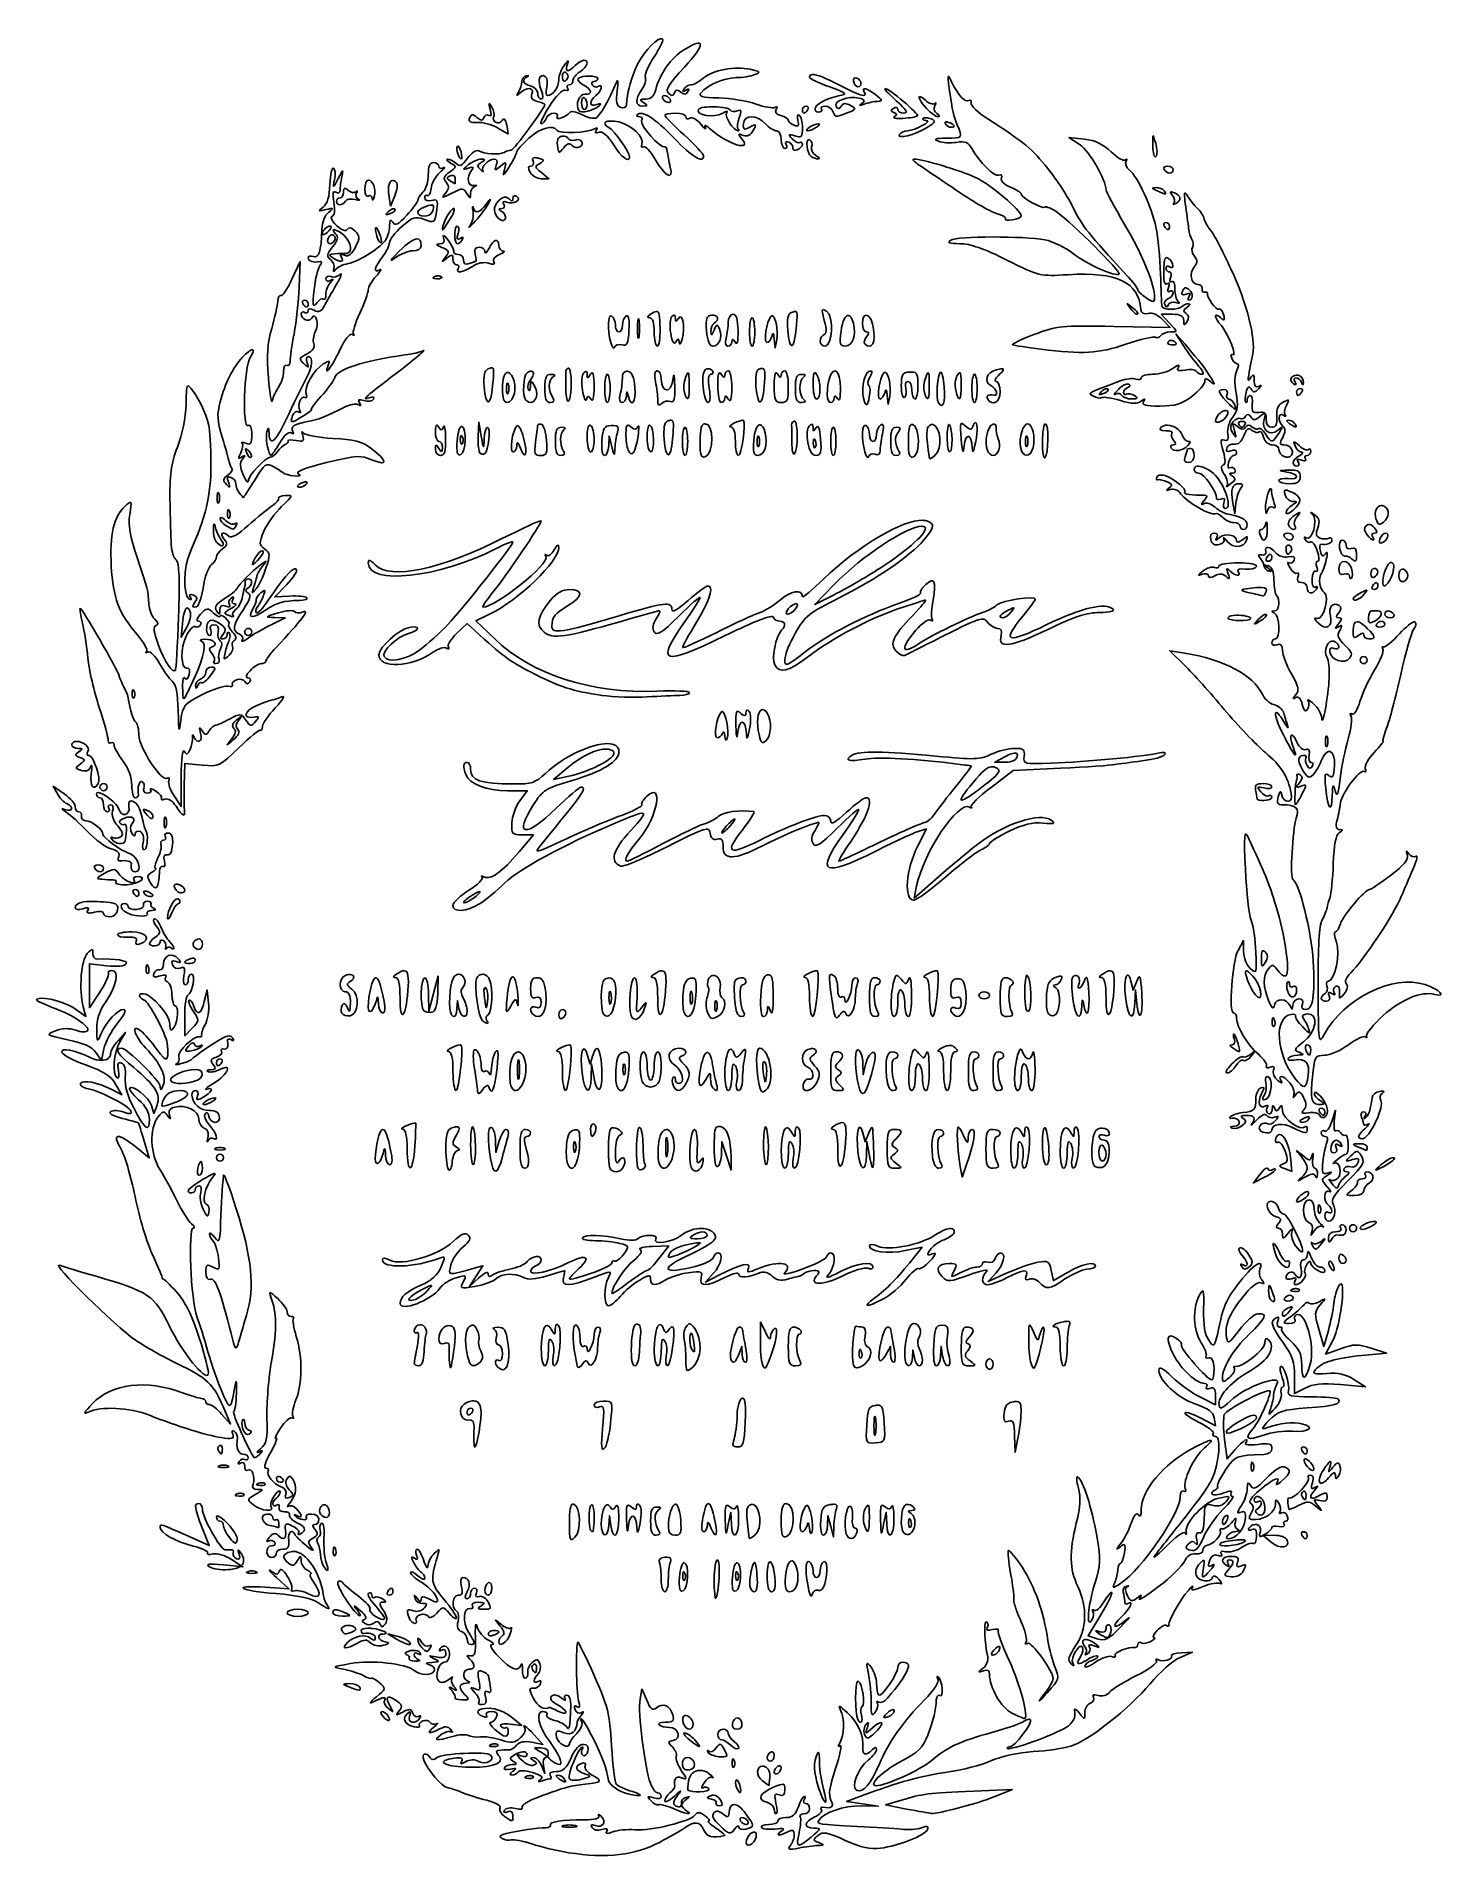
# Model space of a CAD drawing. Extents: x 25 to 138, y 19 to 165.
import ezdxf

# ---------------------------------------------------------------- set-up
doc = ezdxf.new("R2010")
doc.units = 0
doc.layers.add('Layer_1', color=7, linetype='CONTINUOUS')

msp = doc.modelspace()

# ---------------------------------------------------------------- linework, layer by layer
at = {"layer": 'Layer_1', "color": 7}
for points in [[(75.303724, 164.773377), (75.303724, 164.773377)], [(67.626397, 162.107148), (67.626397, 162.107148)], [(69.597544, 161.801775), (69.597544, 161.801775)], [(87.434318, 161.924697), (87.434318, 161.924697)], [(98.304835, 161.778074), (98.304835, 161.778074)], [(90.86784, 161.652397), (90.86784, 161.652397)], [(93.250743, 160.805731), (93.250743, 160.805731)], [(61.587284, 159.606286), (61.587284, 159.606286)], [(69.16043, 160.079228), (69.16043, 160.079228)], [(75.602482, 160.241286), (75.602482, 160.241286)], [(79.603755, 159.343354), (79.603755, 159.343354)], [(86.94098, 159.394619), (86.94098, 159.394619)], [(96.024457, 160.15805), (96.024457, 160.15805)], [(87.912222, 157.975239), (87.912222, 157.975239)], [(96.539293, 158.463063), (96.539293, 158.463063)], [(98.178606, 158.137297), (98.178606, 158.137297)], [(59.085869, 156.18875), (59.085869, 156.18875)], [(67.493004, 156.999035), (67.493004, 156.999035)], [(87.177451, 156.717917), (87.177451, 156.717917)], [(109.183619, 156.758156), (107.95, 156.899267), (108.835802, 156.304506)], [(114.67152, 157.030455), (114.67152, 157.030455)], [(57.15, 154.879064), (57.15, 154.879064)], [(65.273812, 155.276489), (65.273812, 155.276489)], [(95.543246, 155.160183), (95.543246, 155.160183)], [(115.835687, 154.596842), (115.835687, 154.596842)], [(51.937708, 153.467953), (51.937708, 153.467953)], [(53.886806, 153.454722), (53.886806, 153.454722)], [(58.649306, 153.856008), (58.649306, 153.856008)], [(65.762186, 153.589218), (66.375689, 153.589218), (65.775967, 154.074287)], [(50.084522, 152.811453), (50.084522, 152.811453)], [(53.566548, 152.307644), (53.699393, 151.404753), (54.047209, 152.224961)], [(61.671618, 151.951008), (61.671618, 151.951008)], [(63.69127, 152.226615), (63.69127, 152.226615)], [(114.918465, 152.883662), (114.918465, 152.883662)], [(116.103575, 152.533092), (116.103575, 152.533092)], [(117.219786, 152.448755), (117.219786, 152.448755)], [(53.963976, 151.189228), (53.963976, 151.189228)], [(57.037001, 151.486883), (57.037001, 151.486883)], [(58.754035, 151.210175), (58.754035, 151.210175)], [(48.880118, 149.793549), (48.880118, 149.793549)], [(49.028395, 149.101224), (49.028395, 149.101224)], [(52.539635, 149.685512), (52.539635, 149.685512)], [(55.820468, 148.777659), (55.820468, 148.777659)], [(57.9443, 149.047757), (57.9443, 149.047757)], [(59.041769, 149.799064), (59.041769, 149.799064)], [(115.694576, 150.081286), (115.694576, 150.081286)], [(115.748043, 147.284969), (115.748043, 147.284969)], [(46.487292, 146.973534), (45.825833, 145.544784)], [(46.404609, 144.929077), (46.487292, 146.973534), (46.487292, 146.973534)], [(57.549632, 145.813225), (57.549632, 145.813225)], [(117.236875, 144.858521), (117.236875, 144.858521)], [(46.832353, 143.872397), (46.832353, 143.872397)], [(74.964727, 142.973364), (74.964727, 142.973364)], [(86.060689, 142.97998), (86.060689, 142.97998)], [(88.26445, 143.112822), (88.26445, 143.112822)], [(112.606667, 143.590175), (112.606667, 143.590175)], [(72.61269, 142.632714), (72.61269, 142.632714)], [(73.529362, 142.396242), (73.529362, 142.396242)], [(76.373081, 142.687284), (76.373081, 142.687284)], [(79.375, 142.671299), (79.375, 142.671299)], [(81.094241, 142.743508), (81.094241, 142.743508)], [(82.620556, 142.461286), (82.620556, 142.461286)], [(84.235617, 142.622791), (84.235617, 142.622791)], [(90.331507, 142.653107), (90.331507, 142.653107)], [(91.728284, 142.669645), (91.728284, 142.669645)], [(115.429439, 142.319622), (116.033573, 141.676353), (111.56873, 141.770062)], [(115.993333, 142.037953), (115.330772, 142.743508), (116.226497, 142.743508)], [(84.389956, 140.767953), (84.461062, 140.062397), (84.587292, 140.72606)], [(116.066093, 140.659362), (116.066093, 140.659362)], [(116.505965, 141.191286), (117.142618, 140.203508)], [(117.229709, 140.344619), (116.505965, 141.191286), (116.505965, 141.191286)], [(42.666268, 139.903647), (42.666268, 139.903647)], [(61.789578, 138.464424), (61.789578, 138.464424)], [(37.516263, 137.018585), (37.516263, 137.018585)], [(63.033673, 138.099519), (63.033673, 138.099519)], [(63.067297, 137.251199), (63.067297, 137.251199)], [(64.944735, 138.199841), (64.944735, 138.199841)], [(66.533889, 137.941319), (66.533889, 137.941319)], [(67.958781, 138.437412), (67.958781, 138.437412)], [(69.317526, 138.171728), (69.317526, 138.171728)], [(71.049444, 137.945731), (71.049444, 137.945731)], [(72.592847, 138.190468), (72.592847, 138.190468)], [(75.035833, 138.227953), (75.035833, 138.227953)], [(77.515751, 138.067549), (77.515751, 138.067549)], [(79.088369, 138.383395), (79.088369, 138.383395)], [(80.715556, 138.227953), (80.715556, 138.227953)], [(83.445725, 138.4093), (83.445725, 138.4093)], [(85.231111, 138.227953), (85.231111, 138.227953)], [(86.571667, 137.941319), (86.571667, 137.941319)], [(87.643781, 138.079123), (87.643781, 138.079123)], [(89.238997, 138.214722), (89.238997, 138.214722)], [(92.132878, 138.203145), (92.132878, 138.203145)], [(93.266728, 138.107235), (93.266728, 138.107235)], [(95.410404, 138.129835), (95.410404, 138.129835)], [(96.706862, 138.067549), (96.706862, 138.067549)], [(97.679758, 138.106132), (97.679758, 138.106132)], [(99.229223, 138.082431), (99.229223, 138.082431)], [(100.400556, 137.945731), (100.400556, 137.945731)], [(102.542577, 138.388907), (102.542577, 138.388907)], [(112.668403, 137.172374), (112.668403, 137.172374)], [(126.141206, 137.879583), (126.141206, 137.879583)], [(93.421067, 136.252397), (93.492173, 135.546842), (93.618403, 136.210504)], [(110.972865, 136.795895), (110.972865, 136.795895)], [(120.340769, 136.723133), (120.340769, 136.723133)], [(126.452091, 136.816842), (126.452091, 136.816842)], [(60.757703, 134.135731), (60.718017, 132.983688)], [(60.96, 133.006842), (60.757703, 134.135731), (60.757703, 134.135731)], [(76.155352, 134.2807), (76.155352, 134.2807)], [(81.853814, 134.271327), (81.853814, 134.271327)], [(86.021003, 134.204079), (86.021003, 134.204079)], [(100.455126, 134.092184), (100.455126, 134.092184)], [(120.506132, 135.056811), (120.506132, 135.056811)], [(121.778889, 134.183133), (121.778889, 134.183133)], [(123.557659, 134.818686), (123.557659, 134.818686)], [(125.501798, 134.272431), (125.501798, 134.272431)], [(57.390329, 133.889887), (57.390329, 133.889887)], [(59.369743, 133.050386), (59.369743, 133.050386)], [(59.407778, 133.782953), (59.407778, 133.782953)], [(63.850574, 133.844136), (63.850574, 133.844136)], [(65.665175, 133.959892), (65.665175, 133.959892)], [(67.380556, 133.707986), (67.380556, 133.707986)], [(69.647703, 133.870594), (69.647703, 133.870594)], [(71.153624, 132.230731), (71.186698, 133.006842), (71.402222, 132.160175)], [(71.53341, 133.863979), (71.53341, 133.863979)], [(72.658992, 133.871698), (72.658992, 133.871698)], [(74.403037, 133.894298), (74.403037, 133.894298)], [(77.258333, 133.712397), (77.258333, 133.712397)], [(78.848037, 133.994619), (78.848037, 133.994619)], [(83.105075, 133.017865), (83.105075, 133.017865)], [(83.274298, 133.910283), (83.274298, 133.910283)], [(87.377544, 133.942803), (87.377544, 133.942803)], [(87.591965, 132.768164), (87.591965, 132.768164)], [(89.111667, 133.712397), (89.111667, 133.712397)], [(93.034666, 133.92241), (93.034666, 133.92241)], [(94.155839, 133.712397), (94.155839, 133.712397)], [(95.374576, 133.934534), (95.374576, 133.934534)], [(97.084444, 133.920203), (97.084444, 133.920203)], [(98.359956, 133.918549), (98.359956, 133.918549)], [(101.970417, 133.949419), (101.970417, 133.949419)], [(104.553964, 133.017865), (104.553964, 133.017865)], [(104.662551, 133.994619), (104.662551, 133.994619)], [(106.07642, 133.994619), (106.07642, 133.994619)], [(115.837341, 133.870594), (115.837341, 133.870594)], [(42.155291, 131.989848), (42.155291, 131.989848)], [(117.686667, 132.019064), (117.686667, 132.019064)], [(125.95214, 132.551535), (125.95214, 132.551535)], [(115.447631, 129.889167), (115.447631, 129.889167)], [(118.208668, 130.591965), (118.208668, 130.591965)], [(125.77134, 130.2899), (125.77134, 130.2899)], [(39.925075, 128.50231), (39.925075, 128.50231)], [(46.883616, 129.35063), (46.883616, 129.35063)], [(121.554545, 129.196842), (121.554545, 129.196842)], [(124.098953, 128.81981), (124.098953, 128.81981)], [(125.311075, 128.688619), (125.311075, 128.688619)], [(40.743076, 127.123719), (40.743076, 127.123719)], [(121.051286, 127.669974), (121.201214, 126.797953), (121.303189, 127.644619)], [(126.417366, 126.894964), (126.417366, 126.894964)], [(127.296003, 126.912603), (127.296003, 126.912603)], [(132.925563, 127.453897), (132.925563, 127.453897)], [(39.597101, 125.983256), (39.597101, 125.983256)], [(40.152173, 126.493681), (40.152173, 126.493681)], [(65.741793, 126.236813), (65.741793, 126.236813)], [(96.181003, 125.787575), (96.181003, 125.787575)], [(96.272505, 126.272091), (96.272505, 126.272091)], [(123.73901, 126.141453), (123.73901, 126.141453)], [(131.931723, 125.945221), (131.931723, 125.945221)], [(119.564105, 125.245731), (119.564105, 125.245731)], [(125.431242, 125.245731), (125.431242, 125.245731)], [(125.481952, 124.28937), (125.481952, 124.28937)], [(129.802379, 124.681286), (129.802379, 124.681286)], [(133.262356, 125.245731), (133.262356, 125.245731)], [(43.469388, 123.834619), (43.469388, 123.834619)], [(121.498871, 122.862827), (121.498871, 122.862827)], [(124.053202, 123.552397), (124.053202, 123.552397)], [(129.946245, 122.972518), (129.946245, 122.972518)], [(132.362222, 122.423508), (132.362222, 122.423508)], [(133.694509, 122.895898), (133.694509, 122.895898)], [(45.641728, 120.204866), (44.45, 120.134861), (45.418485, 121.133662)], [(46.062305, 122.387127), (46.062305, 122.387127)], [(89.182222, 120.316211), (87.63, 119.543958), (89.182222, 121.144686)], [(132.519869, 121.294619), (132.519869, 121.294619)], [(134.615039, 122.366731), (134.615039, 122.366731)], [(86.14668, 119.601286), (86.14668, 119.601286)], [(123.377966, 120.902153), (123.377966, 120.902153)], [(131.775177, 120.693243), (131.775177, 120.693243)], [(28.889192, 119.233624), (28.889192, 119.233624)], [(37.456731, 119.261736), (37.456731, 119.261736)], [(39.039269, 119.169131), (39.039269, 119.169131)], [(44.45, 118.487829), (45.296667, 118.46027), (44.167778, 117.910157)], [(62.044792, 116.77796), (60.536667, 118.240885), (61.665556, 118.77832)], [(103.552955, 119.282132), (103.552955, 119.282132)], [(121.318624, 118.671384), (121.318624, 118.671384)], [(123.69767, 118.744146), (123.69767, 118.744146)], [(131.020563, 118.158202), (131.020563, 118.158202)], [(132.150556, 119.0407), (132.150556, 119.0407)], [(132.943202, 118.190175), (132.943202, 118.190175)], [(133.474576, 119.036842), (133.474576, 119.036842)], [(135.56313, 118.14332), (135.56313, 118.14332)], [(37.418699, 117.719987), (36.977173, 116.920175), (37.067575, 117.977955)], [(42.333333, 117.625731), (42.333333, 117.625731)], [(58.992714, 117.210113), (59.827253, 118.009925), (60.464457, 117.427842)], [(117.203251, 115.646867), (116.01428, 115.839792), (117.203251, 114.667909)], [(131.515556, 115.367953), (131.515556, 115.367953)], [(39.383231, 114.521286), (39.383231, 114.521286)], [(33.123076, 112.730386), (33.123076, 112.730386)], [(80.213398, 110.989648), (80.213398, 110.989648)], [(82.231397, 111.080599), (82.231397, 111.080599)], [(83.478799, 111.140682), (83.478799, 111.140682)], [(41.767785, 110.570725), (41.767785, 110.570725)], [(28.575, 108.590208), (28.575, 108.590208)], [(71.000936, 107.973398), (71.000936, 107.973398)], [(71.051098, 108.40555), (71.051098, 108.40555)], [(128.542852, 109.028976), (128.542852, 109.028976)], [(37.219709, 105.096055), (37.253333, 106.818603), (38.636332, 106.685759)], [(67.969805, 105.799406), (66.745556, 105.529861), (67.874444, 106.493938)], [(101.720165, 104.909743), (103.492873, 106.251402), (107.27366, 106.437714)], [(101.868441, 106.557325), (101.868441, 106.557325)], [(102.782909, 106.91286), (102.023333, 106.923884), (102.824249, 107.358243)], [(103.708398, 107.647078), (103.708398, 107.647078)], [(26.746068, 105.010617), (27.079002, 104.387742)], [(27.625256, 104.384437), (26.746068, 105.010617), (26.746068, 105.010617)], [(30.762222, 105.207953), (30.762222, 105.207953)], [(36.973315, 105.772397), (36.967253, 103.373508), (36.405013, 104.220175)], [(123.473876, 105.207953), (123.473876, 105.207953)], [(126.240424, 105.973591), (126.240424, 105.973591)], [(30.350466, 104.496332), (30.350466, 104.496332)], [(63.071155, 104.643508), (64.645977, 104.643508), (64.047909, 103.835424)], [(33.967539, 103.148061), (33.967539, 103.148061)], [(35.691741, 102.537865), (35.691741, 102.537865)], [(81.226533, 102.385731), (81.226533, 102.385731)], [(35.933724, 101.256842), (35.933724, 101.256842)], [(64.244141, 101.116831), (65.12884, 101.117382), (63.986173, 99.752575)], [(95.902089, 101.385273), (96.554174, 101.58812), (95.861299, 100.221106)], [(134.940257, 99.802734), (134.940257, 99.802734)], [(30.322353, 98.716842), (30.322353, 98.716842)], [(31.606132, 98.329887), (31.606132, 98.329887)], [(97.530378, 97.754419), (95.577423, 96.048958), (95.773105, 97.030121)], [(33.285687, 96.741286), (33.285687, 96.741286)], [(34.114161, 96.612852), (34.114161, 96.612852)], [(36.563763, 97.169028), (36.563763, 97.169028)], [(60.817785, 96.579779), (60.817785, 96.579779)], [(29.695069, 95.782171), (29.695069, 95.782171)], [(34.265195, 95.80091), (34.265195, 95.80091)], [(36.699912, 96.004311), (36.699912, 96.004311)], [(33.02, 93.354619), (33.02, 93.354619)], [(34.845075, 94.40358), (34.845075, 94.40358)], [(29.843897, 91.921458), (29.843897, 91.921458)], [(38.398758, 92.790175), (38.398758, 92.790175)], [(121.908423, 91.775936), (121.8974, 92.649064), (121.471312, 91.86358)], [(123.498681, 91.844841), (123.498681, 91.844841)], [(30.465669, 88.538099), (29.635537, 87.286842), (29.634437, 89.040808), (29.633333, 90.794774), (31.016883, 90.645396)], [(34.251965, 90.717052), (34.251965, 90.717052)], [(37.840928, 91.240707), (37.840928, 91.240707)], [(50.492423, 89.937634), (50.492423, 89.937634)], [(52.509869, 89.685731), (52.509869, 89.685731)], [(54.807886, 90.238598), (54.807886, 90.238598)], [(57.524825, 89.826842), (57.152757, 88.415731), (56.780687, 87.004619), (56.753675, 88.345175)], [(57.478524, 88.418485), (57.524825, 89.826842), (57.524825, 89.826842)], [(59.128313, 89.967953), (59.128313, 89.967953)], [(61.107173, 89.954722), (61.107173, 89.954722)], [(61.272539, 88.904105), (61.272539, 88.904105)], [(63.464172, 89.755733), (63.464172, 89.755733)], [(65.438624, 89.685731), (65.438624, 89.685731)], [(71.160239, 89.662027), (71.160239, 89.662027)], [(73.208004, 89.692896), (73.208004, 89.692896)], [(75.410108, 90.238598), (75.410108, 90.238598)], [(77.847032, 89.654861), (77.847032, 89.654861)], [(79.490203, 89.862119), (79.490203, 89.862119)], [(81.725381, 89.679115), (81.725381, 89.679115)], [(83.970481, 89.914483), (83.970481, 89.914483)], [(87.774419, 90.24466), (87.774419, 90.24466)], [(88.908269, 89.948107), (88.908269, 89.948107)], [(92.427778, 89.685731), (92.427778, 89.685731)], [(94.163555, 89.868182), (94.163555, 89.868182)], [(97.369974, 90.24466), (97.369974, 90.24466)], [(99.031338, 89.606353), (99.031338, 89.606353)], [(102.853465, 89.685731), (102.853465, 89.685731)], [(104.596957, 89.878655), (104.596957, 89.878655)], [(107.268145, 89.815815), (107.268145, 89.815815)], [(108.454912, 89.87259), (108.454912, 89.87259)], [(111.25233, 90.238598), (111.25233, 90.238598)], [(112.631471, 89.916137), (112.631471, 89.916137)], [(113.381124, 89.403508), (113.095044, 88.697953), (112.909285, 89.400751)], [(122.138832, 90.241353), (122.138832, 90.241353)], [(125.486914, 89.368231), (125.486914, 89.368231)], [(39.156129, 87.651744), (39.050296, 88.697953), (38.822091, 87.780731)], [(59.02303, 87.216286), (59.061062, 87.851286), (59.183434, 87.216286)], [(71.241268, 88.614717), (71.241268, 88.614717)], [(77.732379, 88.614717), (77.732379, 88.614717)], [(79.718408, 87.86231), (79.718408, 87.86231)], [(101.176667, 88.556842), (101.176667, 88.556842)], [(113.218516, 87.639619), (113.265921, 88.697953), (113.377266, 87.634105)], [(29.147714, 87.363459), (29.358827, 86.59286), (28.328056, 87.292904)], [(37.84644, 85.638156), (37.253333, 85.045049), (37.253333, 86.636407)], [(67.451111, 87.145731), (67.451111, 87.145731)], [(124.280854, 86.483719), (124.280854, 86.483719)], [(127.014331, 86.786888), (127.014331, 86.786888)], [(32.063092, 84.545095), (32.516741, 85.311286), (31.921981, 84.645417)], [(121.11688, 85.166314), (121.11688, 85.166314)], [(30.153681, 83.706147), (30.600715, 83.06784), (30.790885, 83.997186)], [(37.923611, 84.470682), (37.923611, 84.470682)], [(40.092091, 83.194619), (40.092091, 83.194619)], [(59.269974, 84.317994), (59.269974, 84.317994)], [(60.457292, 83.928284), (60.457292, 83.928284)], [(63.907899, 83.750242), (63.907899, 83.750242)], [(63.933807, 83.129576), (63.933807, 83.129576)], [(68.018863, 84.317994), (68.018863, 84.317994)], [(69.857716, 83.406286), (69.65873, 82.771286), (69.460291, 83.474084)], [(70.219313, 84.019786), (70.219313, 84.019786)], [(72.48481, 83.728194), (72.48481, 83.728194)], [(73.942222, 83.759064), (73.942222, 83.759064)], [(76.755625, 84.041286), (76.755625, 84.041286)], [(79.017814, 83.711106), (79.017814, 83.711106)], [(80.913992, 83.971281), (80.913992, 83.971281)], [(83.199331, 84.041286), (83.199331, 84.041286)], [(87.461327, 84.010417), (87.461327, 84.010417)], [(89.276479, 83.759064), (89.276479, 83.759064)], [(91.101003, 83.922773), (91.101003, 83.922773)], [(93.859835, 83.759064), (93.859835, 83.759064)], [(95.574666, 83.941515), (95.574666, 83.941515)], [(98.443742, 84.27555), (98.443742, 84.27555)], [(100.33, 83.759064), (100.33, 83.759064)], [(102.305556, 83.759064), (102.305556, 83.759064)], [(104.061175, 83.970731), (104.061175, 83.970731)], [(122.767217, 83.758511), (122.767217, 83.758511)], [(127.008819, 84.323508), (127.008819, 84.323508)], [(30.600715, 83.06784), (30.600715, 83.06784)], [(38.118189, 82.347953), (38.118189, 82.347953)], [(69.749128, 81.712953), (69.788814, 82.771286), (69.960795, 81.783508)], [(72.38063, 82.78231), (72.38063, 82.78231)], [(83.568094, 82.977438), (83.568094, 82.977438)], [(91.685291, 82.748133), (91.506698, 81.924619), (91.473624, 82.825303)], [(123.819488, 81.783508), (123.819488, 81.783508)], [(31.7274, 81.181579), (32.231762, 80.327747), (31.426438, 80.733992)], [(36.924257, 80.650208), (36.924257, 80.650208)], [(123.461749, 80.910934), (123.461749, 80.910934)], [(133.006592, 80.618789), (133.006592, 80.618789)], [(35.041307, 79.500373), (34.793259, 78.829545), (34.590965, 79.467299)], [(39.652222, 80.081906), (39.652222, 80.081906)], [(128.112353, 79.243508), (128.112353, 79.243508)], [(129.249509, 79.102397), (128.960674, 78.175252)], [(129.163521, 78.200057), (129.249509, 79.102397), (129.249509, 79.102397)], [(53.074313, 77.550175), (53.074313, 77.550175)], [(55.69865, 78.060049), (55.69865, 78.060049)], [(58.990507, 77.768454), (58.990507, 77.768454)], [(60.27098, 77.760738), (60.27098, 77.760738)], [(61.749892, 77.713884), (61.749892, 77.713884)], [(64.487778, 77.550175), (64.487778, 77.550175)], [(68.533699, 77.519306), (68.533699, 77.519306)], [(69.924414, 78.002721), (69.924414, 78.002721)], [(71.465062, 77.687425), (71.465062, 77.687425)], [(73.609287, 77.713333), (73.609287, 77.713333)], [(75.761232, 77.541353), (75.761232, 77.541353)], [(78.005782, 77.557341), (78.005782, 77.557341)], [(79.93724, 77.784992), (79.93724, 77.784992)], [(83.695424, 77.760738), (83.695424, 77.760738)], [(86.226055, 77.749715), (86.226055, 77.749715)], [(89.803441, 78.103043), (89.803441, 78.103043)], [(91.94822, 77.267953), (91.646155, 76.562397), (91.459293, 77.267953)], [(92.196818, 77.73373), (92.196818, 77.73373)], [(93.98, 77.550175), (93.98, 77.550175)], [(97.527621, 77.550175), (97.527621, 77.550175)], [(99.105201, 77.73428), (99.105201, 77.73428)], [(101.882222, 77.550175), (101.882222, 77.550175)], [(104.561129, 77.743099), (104.561129, 77.743099)], [(106.028465, 77.688529), (106.028465, 77.688529)], [(108.51224, 77.743099), (108.51224, 77.743099)], [(110.602449, 77.658763), (110.602449, 77.658763)], [(127.034727, 78.55063), (127.034727, 78.55063)], [(34.001162, 76.620826), (34.411818, 75.26759), (33.36947, 76.126937)], [(40.075556, 76.102683), (40.075556, 76.102683)], [(62.404735, 76.632953), (62.139601, 75.715731), (62.114244, 76.616415)], [(68.429519, 76.573421), (68.429519, 76.573421)], [(75.78714, 76.920687), (75.78714, 76.920687)], [(80.172608, 75.66171), (80.194658, 76.562397), (80.566728, 75.433508), (80.938799, 74.304619), (80.934938, 75.292397)], [(91.762461, 75.504064), (91.802148, 76.562397), (92.004444, 75.433508)], [(110.573233, 76.302222), (110.573233, 76.302222)], [(124.775846, 77.139519), (124.775846, 77.139519)], [(126.153333, 75.856842), (126.153333, 75.856842)], [(129.364161, 76.683662), (129.364161, 76.683662)], [(131.162778, 76.40144), (131.162778, 76.40144)], [(38.556407, 75.010175), (38.556407, 75.010175)], [(40.075556, 75.574619), (40.075556, 75.574619)], [(99.251824, 74.586842), (99.422148, 73.740175), (99.769964, 74.738423)], [(123.77098, 74.462816), (123.77098, 74.462816)], [(133.875309, 75.287986), (133.875309, 75.287986)], [(39.657734, 74.021844), (39.657734, 74.021844)], [(40.357227, 73.908295), (40.357227, 73.908295)], [(123.230239, 73.973339), (122.705481, 73.271091), (123.583017, 73.72474)], [(131.764704, 74.163508), (131.764704, 74.163508)], [(124.114388, 71.812022), (124.114388, 71.812022)], [(127.024805, 72.573801), (127.024805, 72.573801)], [(127.141111, 71.905731), (127.141111, 71.905731)], [(127.949743, 71.525941), (127.949743, 71.525941)], [(132.412935, 70.189797), (132.412935, 70.189797)], [(78.584558, 69.631415), (78.584558, 69.631415)], [(78.665036, 69.351397), (78.665036, 69.351397)], [(98.534691, 69.62866), (98.534691, 69.62866)], [(128.411661, 68.800733), (128.411661, 68.800733)], [(129.805687, 69.930175), (129.805687, 69.930175)], [(130.668889, 69.930175), (130.668889, 69.930175)], [(74.652186, 68.193845), (75.950851, 68.242904), (75.950851, 68.242904)], [(75.950851, 68.242904), (75.195134, 67.252369)], [(78.434627, 68.483786), (78.434627, 68.483786)], [(94.864149, 67.857603), (96.20195, 68.132109), (95.403238, 67.126142)], [(102.476983, 67.672397), (102.476983, 67.672397)], [(121.664786, 68.092973), (121.664786, 68.092973)], [(124.327708, 68.433074), (124.327708, 68.433074)], [(127.078272, 67.778231), (127.078272, 67.778231)], [(129.712531, 67.564357), (129.712531, 67.564357)], [(60.778099, 65.675342), (60.031754, 64.991286), (60.560921, 65.817557), (61.090638, 66.643827), (60.390044, 66.450352)], [(80.01, 65.908508), (78.881111, 65.345165), (79.516111, 66.033081)], [(103.021034, 66.076075), (101.478732, 65.390365), (102.103812, 66.055682)], [(107.89598, 66.142773), (106.713624, 65.466433), (106.535581, 66.276168)], [(123.180077, 66.827382), (123.180077, 66.827382)], [(128.801924, 67.015898), (128.801924, 67.015898)], [(56.972508, 65.079481), (56.972508, 65.079481)], [(123.970519, 65.077274), (123.970519, 65.077274)], [(125.605424, 64.285731), (125.605424, 64.285731)], [(126.129632, 64.815448), (126.129632, 64.815448)], [(129.678354, 65.200746), (129.678354, 65.200746)], [(125.770239, 63.354727), (125.770239, 63.354727)], [(56.077886, 61.93259), (56.077886, 61.93259)], [(58.378107, 61.857626), (58.378107, 61.857626)], [(60.253894, 61.896211), (60.253894, 61.896211)], [(62.283467, 61.723681), (62.283467, 61.723681)], [(67.034943, 61.94527), (67.034943, 61.94527)], [(68.522675, 61.909439), (68.522675, 61.909439)], [(73.43841, 61.981649), (73.43841, 61.981649)], [(75.272305, 61.952986), (75.272305, 61.952986)], [(77.644185, 61.999287), (77.644185, 61.999287)], [(77.761592, 61.2568), (77.761592, 61.2568)], [(81.578758, 61.745731), (81.578758, 61.745731)], [(83.301307, 62.169064), (83.278706, 60.710548)], [(83.688812, 61.322397), (83.301307, 62.169064), (83.301307, 62.169064)], [(85.920131, 61.745731), (85.920131, 61.745731)], [(90.924614, 61.816286), (90.924614, 61.816286)], [(93.432091, 61.745731), (93.432091, 61.745731)], [(95.537184, 62.027953), (95.537184, 62.027953)], [(97.79, 61.886842), (97.79, 61.886842)], [(99.718701, 61.745731), (99.718701, 61.745731)], [(104.812482, 61.917708), (104.812482, 61.917708)], [(107.805031, 62.202688), (107.805031, 62.202688)], [(128.690026, 61.463508), (128.340556, 60.193508), (127.935411, 61.563827)], [(81.553403, 59.558508), (81.808616, 60.193508), (81.826806, 59.558508)], [(91.260854, 59.95483), (91.260854, 59.95483)], [(93.304761, 59.520473), (93.677935, 60.193508), (93.687855, 59.558508)], [(95.429697, 59.276286), (95.467729, 59.911286), (95.5901, 59.276286)], [(97.691332, 59.417397), (97.733225, 60.193508), (97.851186, 59.417397)], [(129.673395, 60.012158), (128.467335, 59.578351), (129.064853, 60.724879)], [(131.374444, 59.46921), (133.35, 59.652765), (132.114727, 60.04909)], [(101.6, 59.205731), (101.6, 59.205731)], [(125.991826, 57.790208), (125.971983, 56.42099), (126.824161, 56.861963)], [(129.66678, 57.136466), (131.656667, 56.97), (130.738341, 57.551533)], [(40.320296, 55.395731), (40.920568, 53.984619), (40.229344, 54.760731)], [(60.39776, 55.845519), (60.39776, 55.845519)], [(70.736906, 55.819064), (70.736906, 55.819064)], [(81.889092, 56.044509), (81.889092, 56.044509)], [(92.65543, 55.499357), (92.65543, 55.499357)], [(103.690759, 55.787644), (103.690759, 55.787644)], [(119.662222, 56.267202), (119.662222, 55.525265), (118.462778, 56.125537)], [(41.949136, 54.364956), (41.949136, 54.364956)], [(60.129869, 55.254619), (60.129869, 55.254619)], [(92.438251, 54.625131), (92.438251, 54.625131)], [(119.562451, 54.475201), (119.65671, 53.855633), (118.518452, 54.448742)], [(122.712647, 54.689072), (122.712647, 54.689072)], [(103.608076, 53.058575), (103.640599, 51.726842), (103.873763, 52.855731)], [(119.265898, 52.680442), (119.265898, 52.680442)], [(121.240352, 51.955594), (120.58716, 51.197122), (120.393686, 52.744936)], [(40.116895, 52.284671), (40.116895, 52.284671)], [(126.701242, 52.150175), (126.701242, 52.150175)], [(126.861646, 51.196572), (126.861646, 51.196572)], [(40.357778, 50.702683), (40.357778, 50.702683)], [(44.763642, 49.795381), (44.763642, 49.795381)], [(122.58752, 50.923719), (122.58752, 50.923719)], [(125.064131, 50.572045), (125.064131, 50.572045)], [(127.25411, 49.892397), (127.25411, 49.892397)], [(128.861453, 50.995378), (128.861453, 50.995378)], [(41.745188, 48.446559), (41.745188, 48.446559)], [(43.438521, 49.293225), (43.438521, 49.293225)], [(123.068182, 48.189141), (123.068182, 48.189141)], [(126.759118, 48.615782), (126.759118, 48.615782)], [(38.382222, 47.634619), (38.382222, 47.634619)], [(39.862235, 46.636919), (39.862235, 46.636919)], [(43.885556, 46.787953), (43.885556, 46.787953)], [(48.436939, 47.526579), (48.436939, 47.526579)], [(68.280139, 47.573434), (68.280139, 47.573434)], [(69.811415, 47.533745), (69.811415, 47.533745)], [(71.019678, 47.515556), (71.019678, 47.515556)], [(71.162443, 45.870731), (71.204336, 46.646842), (71.322297, 45.870731)], [(73.482508, 47.58115), (73.482508, 47.58115)], [(75.000556, 47.347986), (75.000556, 47.347986)], [(76.490491, 47.572881), (76.490491, 47.572881)], [(79.140733, 47.621389), (79.140733, 47.621389)], [(80.629015, 47.489648), (80.629015, 47.489648)], [(80.715556, 45.941286), (80.923364, 46.929064), (80.960846, 46.011842)], [(82.691111, 47.560203), (82.691111, 47.560203)], [(85.340252, 47.634619), (85.340252, 47.634619)], [(86.986731, 47.489648), (86.986731, 47.489648)], [(88.651402, 45.870731), (88.684475, 46.646842), (88.9, 45.800175), (89.115525, 44.953508), (89.148598, 45.847577)], [(89.173403, 47.567369), (89.173403, 47.567369)], [(90.448364, 47.416338), (90.448364, 47.416338)], [(91.891445, 47.489097), (91.891445, 47.489097)], [(93.046793, 47.489648), (93.046793, 47.489648)], [(93.133333, 45.941286), (93.341142, 46.929064), (93.378624, 46.011842)], [(94.99534, 47.557449), (94.99534, 47.557449)], [(120.604249, 46.680466), (120.604249, 46.680466)], [(38.657829, 45.67615), (39.215658, 44.261181), (37.599496, 44.986029)], [(48.251181, 46.052078), (48.251181, 46.052078)], [(95.211965, 46.408164), (95.211965, 46.408164)], [(126.701242, 45.376842), (126.701242, 45.376842)], [(45.94159, 43.797608), (45.94159, 43.797608)], [(49.209743, 44.150386), (49.209743, 44.150386)], [(55.84803, 43.965731), (55.84803, 43.965731)], [(103.125214, 43.879187), (103.125214, 43.879187)], [(121.739203, 44.729161), (121.739203, 44.729161)], [(124.359128, 45.085247), (123.472222, 45.075877), (124.121003, 44.535134)], [(124.359128, 45.085247), (124.359128, 45.085247)], [(41.691718, 42.592101), (40.357778, 42.726597)], [(40.986716, 43.1582), (41.774401, 42.656592)], [(41.691718, 42.592101), (41.91, 42.570051), (41.774401, 42.656592), (41.774401, 42.656592)], [(41.691718, 42.592101), (41.691718, 42.592101)], [(43.819961, 43.714925), (43.819961, 43.713825)], [(75.798714, 43.330731), (75.798714, 43.330731)], [(77.187778, 42.907397), (77.187778, 42.907397)], [(79.849596, 43.119064), (79.849596, 43.119064)], [(81.421111, 42.907397), (81.421111, 42.907397)], [(82.809622, 42.910152), (82.809622, 42.910152)], [(84.069702, 42.965826), (84.069702, 42.965826)], [(85.814298, 43.034727), (85.814298, 43.034727)], [(87.148238, 43.002757), (87.148238, 43.002757)], [(120.923403, 43.401286), (120.923403, 43.401286)], [(42.615556, 42.236016), (42.615556, 42.236016)], [(44.591111, 41.707953), (45.578889, 40.798997), (43.677747, 40.938454)], [(49.701427, 41.411397), (49.701427, 41.411397)], [(53.779869, 40.861286), (53.779869, 40.861286)], [(59.501484, 41.707953), (59.501484, 41.707953)], [(61.581219, 41.30777), (61.581219, 41.30777)], [(77.149743, 42.17483), (77.149743, 42.17483)], [(81.383076, 42.17483), (81.383076, 42.17483)], [(46.284444, 39.167953), (46.284444, 39.167953)], [(49.311718, 39.134326), (49.311718, 39.134326)], [(60.54769, 37.967955), (60.54769, 37.967955)], [(62.088889, 38.321286), (62.088889, 38.321286)], [(101.319982, 38.160329), (101.319982, 38.160329)], [(110.206124, 36.817019), (109.485687, 37.057348), (110.486692, 38.719262)], [(111.078699, 37.936535), (111.078699, 37.936535)], [(50.417456, 37.881415), (50.417456, 37.881415)], [(51.889203, 37.663133), (51.889203, 37.663133)], [(53.481111, 37.216098), (54.186667, 36.791111)], [(54.186667, 37.03144), (53.481111, 37.216098), (53.481111, 37.216098)], [(55.94339, 36.835208), (55.94339, 36.835208)], [(61.947778, 37.474619), (61.947778, 37.474619)], [(68.685833, 36.54582), (68.685833, 36.54582)], [(109.329141, 36.748117), (109.329141, 36.748117)], [(55.510134, 35.886566), (55.510134, 35.886566)], [(102.389892, 36.188081), (102.389892, 36.188081)], [(116.84, 35.322122), (117.827778, 35.746559), (117.827778, 35.746559)], [(117.827778, 35.746559), (116.938117, 35.693642)], [(60.837631, 34.259931), (60.837631, 34.259931)], [(65.234673, 34.786893), (65.234673, 34.786893)], [(94.685556, 34.93517), (94.685556, 34.93517)], [(50.430687, 33.221993), (50.430687, 33.221993)], [(73.810481, 32.818503), (73.655039, 31.971836)], [(74.194678, 31.89687), (73.810481, 32.818503), (73.810481, 32.818503)], [(91.078953, 33.423187), (91.078953, 33.423187)], [(53.030216, 30.984059), (53.030216, 30.984059)], [(61.595, 31.255808), (61.595, 31.255808)], [(77.357001, 30.67152), (77.357001, 30.67152)], [(93.859835, 31.153832), (93.859835, 31.153832)], [(63.357785, 30.555214), (64.203351, 29.86454), (63.282822, 29.980846)], [(77.214786, 29.28411), (77.214786, 29.28411)], [(80.292222, 29.572948), (80.292222, 29.572948)], [(81.423868, 30.491824), (81.423868, 30.491824)], [(92.90127, 30.104318), (92.90127, 30.104318)], [(62.065188, 28.408781), (62.065188, 28.408781)], [(65.21483, 29.108825), (65.898889, 28.36248), (65.006471, 28.532253)], [(80.074493, 28.375157), (80.074493, 28.375157)], [(84.211914, 27.771024), (84.211914, 27.771024)], [(87.926553, 27.71921), (87.926553, 27.71921)], [(65.774866, 26.68017), (66.055985, 26.04517), (65.933063, 26.68017)], [(77.439684, 27.31517), (77.439684, 27.31517)], [(78.429666, 26.288807), (78.429666, 26.288807)], [(81.100854, 27.217052), (81.100854, 27.217052)], [(83.43966, 26.620638), (83.43966, 26.620638)], [(84.776358, 26.654812), (84.776358, 26.654812)], [(64.88741, 25.869331), (64.88741, 25.869331)], [(67.081798, 25.899648), (67.081798, 25.899648)], [(81.381425, 25.520411), (81.381425, 25.520411)], [(85.096615, 25.169841), (85.096615, 25.169841)], [(79.527135, 24.296716), (79.527135, 24.296716)], [(81.183536, 23.549817), (81.183536, 23.549817)], [(91.298889, 23.45115), (92.71, 23.418076), (91.44, 23.604388), (90.17, 23.7907), (91.44, 24.26695)], [(94.55161, 23.904249), (93.288776, 23.518951), (94.974943, 23.195386)], [(103.434444, 24.754774), (100.33, 24.624136)], [(102.023333, 24.190329), (103.434444, 24.754774), (103.434444, 24.754774)], [(68.015556, 21.91822), (68.015556, 21.91822)], [(78.369583, 22.90214), (78.369583, 22.90214)], [(81.811371, 22.517392), (81.811371, 22.517392)], [(82.803007, 21.347714), (82.803007, 21.347714)]]:
    msp.add_lwpolyline(points, dxfattribs=at)
for points in [[(75.303724, 164.773377), (74.7995, 164.700725), (73.68759, 163.411658), (73.275252, 162.328737)], [(74.777312, 163.333603), (75.237086, 164.025296), (75.552483, 164.651398), (75.478459, 164.725422)], [(75.478459, 164.725422), (75.435048, 164.76883), (75.375756, 164.783754), (75.303724, 164.773377)], [(77.210928, 162.524419), (78.904234, 164.366308), (78.90074, 164.969016), (77.202659, 163.919545)], [(74.082783, 161.700352), (74.004966, 161.906993), (74.317535, 162.641911), (74.777312, 163.333603)], [(77.202659, 163.919545), (76.155632, 163.272446), (75.233115, 161.984988), (74.921181, 160.735175)], [(64.565499, 161.818863), (64.367591, 161.778336), (64.201932, 161.565391), (64.19784, 161.345921)], [(64.636055, 161.748858), (64.795157, 161.82775), (64.763407, 161.85939), (64.565499, 161.818863)], [(66.082443, 161.7676), (65.624665, 162.05052), (65.448242, 161.47926), (65.748958, 160.68832)], [(66.19875, 160.915972), (66.291895, 161.287092), (66.239517, 161.670522), (66.082443, 161.7676)], [(67.592773, 162.65671), (67.359558, 162.355404), (67.168889, 161.841385), (67.168889, 161.514041)], [(67.451111, 161.810044), (67.451111, 161.991547), (67.523543, 162.103688), (67.626397, 162.107148)], [(67.862317, 161.633105), (67.620388, 161.241651), (67.451111, 161.314312), (67.451111, 161.810044)], [(67.844678, 162.710731), (67.988059, 163.122436), (67.946242, 163.11338), (67.592773, 162.65671)], [(67.626397, 162.107148), (67.660681, 162.108302), (67.698304, 162.097346), (67.737742, 162.072973)], [(68.479128, 162.640175), (67.912886, 162.07393), (67.63372, 162.104963), (67.844678, 162.710731)], [(67.737742, 162.072973), (67.895495, 161.975477), (67.951624, 161.777602), (67.862317, 161.633105)], [(68.297778, 161.443485), (68.297778, 161.63898), (68.551778, 161.957369), (68.862222, 162.151245)], [(69.164841, 163.063508), (69.020704, 163.063506), (68.711961, 162.873006), (68.479128, 162.640175)], [(69.597544, 161.801775), (69.242807, 161.804001), (68.854591, 161.739093), (68.720561, 161.604992)], [(68.862222, 162.151245), (69.444901, 162.515134), (69.626889, 163.063508), (69.164841, 163.063508)], [(70.273333, 161.595069), (70.273333, 161.730006), (69.95228, 161.799551), (69.597544, 161.801775)], [(73.275252, 162.328737), (72.802208, 161.086395), (72.687536, 160.625515), (72.566939, 159.473992)], [(75.924943, 160.424841), (75.656626, 160.67673), (75.94442, 161.146776), (77.210928, 162.524419)], [(82.473382, 162.341965), (81.220112, 162.619976), (79.474901, 162.289788), (78.715195, 161.630898)], [(81.336775, 161.67224), (81.848954, 161.683148), (82.521778, 161.79243), (82.832222, 161.914774)], [(82.832222, 161.914774), (83.324723, 162.108863), (83.279045, 162.163248), (82.473382, 162.341965)], [(87.434318, 161.924697), (87.282268, 161.915101), (87.206667, 161.843707), (87.206667, 161.710826)], [(89.560355, 161.087953), (88.473599, 161.667877), (87.768825, 161.945804), (87.434318, 161.924697)], [(98.304835, 161.778074), (98.260289, 161.760059), (98.295446, 161.459332), (98.386415, 160.805731)], [(98.563907, 161.340959), (98.421907, 161.635176), (98.339481, 161.792083), (98.304835, 161.778074)], [(63.94483, 160.523508), (63.744946, 160.178986), (63.770013, 160.165848), (64.079326, 160.452953)], [(64.19784, 161.345921), (64.193736, 161.126451), (64.079919, 160.756339), (63.94483, 160.523508)], [(64.079326, 160.452953), (64.618049, 160.952991), (65.210461, 160.897447), (65.006471, 160.365859)], [(64.911111, 161.006371), (64.301568, 161.16577), (64.171023, 161.518232), (64.636055, 161.748858)], [(65.006471, 160.365859), (64.893644, 160.071831), (65.037651, 159.873342), (65.439174, 159.768341)], [(65.475556, 160.408853), (65.475556, 160.656218), (65.221556, 160.92519), (64.911111, 161.006371)], [(65.750612, 159.959064), (65.599231, 159.959064), (65.475556, 160.161491), (65.475556, 160.408853)], [(65.748958, 160.68832), (65.928536, 160.215878), (65.928926, 159.959064), (65.750612, 159.959064)], [(66.260486, 160.241286), (66.133351, 160.241286), (66.10556, 160.54485), (66.19875, 160.915972)], [(67.168889, 161.514041), (67.168889, 160.914375), (66.688612, 160.241286), (66.260486, 160.241286)], [(66.413724, 159.390208), (66.936281, 160.210366), (67.463399, 160.741223), (67.677659, 160.663516)], [(67.677659, 160.663516), (67.879753, 160.590223), (67.967075, 160.655591), (67.87224, 160.809035)], [(67.87224, 160.809035), (67.777408, 160.96248), (67.834637, 161.087953), (67.99902, 161.087953)], [(67.99902, 161.087953), (68.163403, 161.087953), (68.297778, 161.24799), (68.297778, 161.443485)], [(69.248074, 160.343259), (68.794472, 160.381847), (68.470594, 159.518148), (68.761901, 159.0468)], [(68.720561, 161.604992), (68.616776, 161.501152), (68.796453, 161.27444), (69.12019, 161.101181)], [(69.12019, 161.101181), (69.821594, 160.7258), (69.895426, 160.288189), (69.248074, 160.343259)], [(69.852757, 161.083542), (69.755261, 161.241295), (69.810193, 161.370175), (69.974576, 161.370175)], [(70.292626, 160.958966), (70.148128, 160.86966), (69.950254, 160.925788), (69.852757, 161.083542)], [(69.974576, 161.370175), (70.138959, 161.370175), (70.273333, 161.471439), (70.273333, 161.595069)], [(71.795239, 161.370175), (71.185227, 159.897232), (70.419674, 158.556149), (70.123953, 158.44267)], [(70.132222, 160.241286), (70.589594, 160.620869), (70.724827, 161.226078), (70.292626, 160.958966)], [(72.109432, 159.292091), (71.794599, 159.412905), (71.723089, 159.750945), (71.828863, 160.623827)], [(71.828863, 160.623827), (71.906827, 161.267209), (71.891666, 161.603006), (71.795239, 161.370175)], [(73.871667, 159.399028), (73.265916, 159.393728), (73.238047, 159.916406), (73.801111, 160.720291)], [(73.801111, 160.720291), (74.033913, 161.052661), (74.160597, 161.493712), (74.082783, 161.700352)], [(74.921181, 160.735175), (74.78577, 160.192631), (74.546085, 159.957673), (74.123573, 159.954653)], [(76.403951, 160.465077), (76.303124, 160.18929), (76.186476, 160.179321), (75.924943, 160.424841)], [(76.90776, 160.521855), (76.6355, 160.74781), (76.50182, 160.732779), (76.403951, 160.465077)], [(77.488742, 160.553272), (77.335911, 160.305983), (77.177793, 160.297745), (76.90776, 160.521855)], [(77.160769, 160.762184), (77.027521, 160.546586), (77.084436, 160.513537), (77.328889, 160.664619)], [(77.725764, 161.087953), (77.52584, 161.087953), (77.271527, 160.941389), (77.160769, 160.762184)], [(77.328889, 160.664619), (77.578664, 160.818989), (77.630615, 160.782828), (77.488742, 160.553272)], [(78.715195, 161.630898), (78.371042, 161.332414), (77.925684, 161.087953), (77.725764, 161.087953)], [(79.964799, 160.050013), (78.563893, 160.09069), (78.286079, 160.172415), (78.533295, 160.471692)], [(78.533295, 160.471692), (79.045562, 161.091839), (80.352158, 161.651271), (81.336775, 161.67224)], [(87.206667, 161.710826), (87.206667, 161.587746), (87.934089, 161.239749), (88.823382, 160.937469)], [(88.823382, 160.937469), (89.834731, 160.5937), (90.231093, 160.354353), (89.881716, 160.298611)], [(91.581111, 160.523508), (91.889896, 160.023879), (91.185952, 160.220486), (89.560355, 161.087953)], [(90.86784, 161.652397), (90.726649, 161.652397), (90.684025, 161.462659), (90.77303, 161.230715)], [(90.77303, 161.230715), (90.862034, 160.998773), (91.050463, 160.880895), (91.191952, 160.968339)], [(91.191952, 160.968339), (91.487885, 161.151235), (91.250406, 161.652397), (90.86784, 161.652397)], [(92.50991, 160.295854), (91.797059, 160.844412), (91.308933, 160.963899), (91.581111, 160.523508)], [(93.250743, 160.805731), (93.134589, 160.805731), (93.536866, 160.366892), (94.144812, 159.830077)], [(95.831533, 158.612443), (95.985186, 158.766099), (93.585199, 160.805731), (93.250743, 160.805731)], [(98.386415, 160.805731), (98.665177, 158.802839), (98.680357, 158.733175), (99.020314, 157.894761)], [(99.945802, 159.842204), (99.649288, 159.658946), (99.075407, 160.281153), (98.563907, 161.340959)], [(61.587284, 159.606286), (61.569137, 159.581225), (61.603605, 159.432347), (61.682091, 159.147675)], [(61.682091, 159.147675), (61.799351, 158.722383), (61.76196, 158.542373), (61.579015, 158.655437)], [(61.80832, 159.321857), (61.67626, 159.532544), (61.605428, 159.631345), (61.587284, 159.606286)], [(61.958251, 158.565592), (62.046795, 158.708859), (61.979356, 159.04899), (61.80832, 159.321857)], [(66.04, 159.520846), (66.04, 159.2309), (63.555761, 155.865987), (63.339046, 155.862431)], [(65.439174, 159.768341), (65.769778, 159.681888), (66.04, 159.570402), (66.04, 159.520846)], [(65.748408, 157.983508), (65.621388, 157.983506), (65.920849, 158.616637), (66.413724, 159.390208)], [(68.037603, 158.888603), (67.801109, 158.539345), (66.819512, 158.210711), (67.029982, 158.551258)], [(68.989552, 158.719931), (68.555427, 158.945158), (68.127268, 159.021019), (68.037603, 158.888603)], [(68.761901, 159.0468), (68.927272, 158.779225), (69.979777, 159.03156), (70.414444, 159.443125)], [(68.982937, 159.656445), (68.982937, 159.918113), (69.059625, 160.090608), (69.16043, 160.079228)], [(69.205077, 159.112397), (69.083115, 159.112394), (68.982937, 159.357397), (68.982937, 159.656445)], [(69.16043, 160.079228), (69.174831, 160.077603), (69.189831, 160.072114), (69.205077, 160.06269)], [(69.205077, 160.06269), (69.327037, 159.987317), (69.426667, 159.742865), (69.426667, 159.519192)], [(69.426667, 159.519192), (69.426667, 159.29552), (69.327037, 159.112397), (69.205077, 159.112397)], [(70.202778, 159.5225), (69.598235, 159.292348), (69.55232, 159.76001), (70.132222, 160.241286)], [(70.414444, 159.443125), (70.595022, 159.614107), (70.51879, 159.642806), (70.202778, 159.5225)], [(72.566939, 159.473992), (72.54713, 159.284841), (72.341492, 159.203041), (72.109432, 159.292091)], [(73.450537, 158.714969), (73.823099, 159.087528), (74.853269, 158.427752), (76.379146, 156.839185)], [(74.123573, 159.954653), (73.629895, 159.951122), (73.596444, 159.9003), (73.942222, 159.676842)], [(73.942222, 159.676842), (74.304003, 159.443038), (74.293744, 159.402725), (73.871667, 159.399028)], [(75.494444, 159.959064), (75.398511, 160.114283), (75.44726, 160.241286), (75.602482, 160.241286)], [(75.950851, 159.676842), (75.795629, 159.676839), (75.590377, 159.803839), (75.494444, 159.959064)], [(75.602482, 160.241286), (75.757704, 160.241286), (75.962956, 160.114286), (76.058889, 159.959064)], [(76.058889, 159.959064), (76.154822, 159.803842), (76.106074, 159.676842), (75.950851, 159.676842)], [(80.22332, 158.809779), (79.60071, 158.42095), (78.051705, 158.68369), (78.328243, 159.131137)], [(78.328243, 159.131137), (78.427168, 159.291205), (79.015023, 159.357699), (79.603755, 159.343354)], [(79.603755, 159.343354), (80.192485, 159.329008), (80.781725, 159.233809), (80.883675, 159.06885)], [(82.933094, 159.557778), (82.256873, 159.800599), (80.920946, 160.022242), (79.964799, 160.050013)], [(80.576098, 158.83348), (80.711144, 159.051979), (80.598837, 159.044291), (80.22332, 158.809779)], [(80.883675, 159.06885), (80.9563, 158.951341), (81.204686, 158.927384), (81.435442, 159.015934)], [(81.435442, 159.015934), (81.777956, 159.147367), (81.805357, 159.046625), (81.585373, 158.468025)], [(84.458308, 159.299257), (84.295629, 159.198718), (83.609315, 159.314957), (82.933094, 159.557778)], [(84.920226, 158.637248), (84.543039, 158.735913), (84.405363, 158.917749), (84.54099, 159.137202)], [(84.54099, 159.137202), (84.669492, 159.345121), (84.636652, 159.409481), (84.458308, 159.299257)], [(86.94098, 159.394619), (86.776597, 159.394617), (86.642222, 159.267619), (86.642222, 159.112397)], [(86.642222, 159.112397), (86.642222, 158.957172), (86.698348, 158.830175), (86.766798, 158.830175)], [(86.766798, 158.830175), (86.835248, 158.830175), (86.969623, 158.957172), (87.065556, 159.112397)], [(87.065556, 159.112397), (87.161489, 159.267619), (87.105363, 159.394619), (86.94098, 159.394619)], [(87.677405, 159.275005), (87.603437, 159.082253), (87.715347, 158.924432), (87.926553, 158.924432)], [(89.881716, 160.298611), (88.905069, 160.142788), (87.81647, 159.637407), (87.677405, 159.275005)], [(87.926553, 158.924432), (88.137752, 158.924432), (88.245174, 159.030446), (88.165229, 159.159799)], [(88.165229, 159.159799), (88.085287, 159.28915), (88.222085, 159.394619), (88.468951, 159.394619)], [(88.468951, 159.394619), (88.715816, 159.394617), (88.990901, 159.204117), (89.080247, 158.971286)], [(89.080247, 158.971286), (89.273902, 158.466625), (89.22709, 158.471606), (90.222366, 158.850018)], [(89.341523, 159.365404), (89.086772, 159.777598), (90.352948, 160.251584), (91.151162, 160.042847)], [(89.74832, 159.397374), (89.59587, 159.150703), (89.479704, 159.141819), (89.341523, 159.365404)], [(90.489154, 159.447536), (90.106091, 159.661909), (89.903241, 159.648044), (89.74832, 159.397374)], [(90.222366, 158.850018), (90.953683, 159.128069), (90.974709, 159.175796), (90.489154, 159.447536)], [(91.393145, 159.611245), (91.130399, 159.423104), (91.187346, 159.404588), (91.581111, 159.550062)], [(91.151162, 160.042847), (91.631826, 159.917151), (91.685804, 159.8208), (91.393145, 159.611245)], [(91.581111, 159.550062), (91.891556, 159.664754), (92.372919, 159.767427), (92.651021, 159.778264)], [(92.651021, 159.778264), (93.088262, 159.795282), (93.069173, 159.865487), (92.50991, 160.295854)], [(93.923225, 159.218781), (93.666045, 159.059833), (93.673778, 158.979654), (93.955195, 158.885846)], [(94.262222, 159.128933), (94.262222, 159.293316), (94.109608, 159.333973), (93.923225, 159.218781)], [(93.955195, 158.885846), (94.231392, 158.793782), (94.241152, 158.709443), (93.993231, 158.556219)], [(94.144812, 159.830077), (94.946758, 159.121956), (95.114432, 158.850822), (94.756111, 158.842299)], [(94.756111, 158.842299), (94.484472, 158.835836), (94.262222, 158.964549), (94.262222, 159.128933)], [(96.024457, 160.15805), (95.861852, 160.163229), (96.057568, 159.745599), (96.569059, 159.201142)], [(96.472595, 159.860947), (96.246374, 160.065673), (96.098368, 160.155697), (96.024457, 160.15805)], [(97.223351, 159.605733), (97.094644, 159.488978), (96.75683, 159.603715), (96.472595, 159.860947)], [(96.569059, 159.201142), (96.906563, 158.841887), (97.319313, 158.550103), (97.486281, 158.552361)], [(97.400841, 158.803164), (97.167776, 158.950786), (97.101036, 159.203448), (97.234375, 159.433755)], [(97.234375, 159.433755), (97.356766, 159.645137), (97.352056, 159.722488), (97.223351, 159.605733)], [(100.125499, 159.64873), (100.168148, 159.842644), (100.087283, 159.929645), (99.945802, 159.842204)], [(101.458889, 158.380934), (100.682778, 158.884082), (100.082847, 159.454792), (100.125499, 159.64873)], [(60.025139, 158.44377), (59.912654, 158.150632), (60.08011, 158.057304), (60.646358, 158.096507)], [(60.615491, 158.484563), (60.25872, 158.778949), (60.150985, 158.771721), (60.025139, 158.44377)], [(61.171116, 158.479048), (61.075756, 158.195703), (60.964163, 158.196866), (60.615491, 158.484563)], [(60.646358, 158.096507), (61.07242, 158.126005), (61.793377, 157.931018), (62.248742, 157.663801)], [(61.579015, 158.655437), (61.420423, 158.753456), (61.236744, 158.674044), (61.171116, 158.479048)], [(62.115898, 158.108081), (61.940784, 158.216302), (61.869707, 158.422324), (61.958251, 158.565592)], [(62.647271, 158.255808), (62.530228, 158.066425), (62.291005, 157.999857), (62.115898, 158.108081)], [(62.248742, 157.663801), (62.704111, 157.396585), (63.090814, 157.169131), (63.108086, 157.157785)], [(62.999496, 157.868302), (62.908547, 158.344073), (62.785681, 158.479759), (62.647271, 158.255808)], [(63.108086, 157.157785), (63.125367, 157.14644), (63.076407, 157.465975), (62.999496, 157.868302)], [(64.779923, 156.825404), (65.750773, 157.677822), (66.700211, 157.948846), (67.002423, 157.459853)], [(66.141975, 158.406842), (66.052627, 158.174006), (65.875428, 157.983508), (65.748408, 157.983508)], [(66.753272, 158.830175), (66.506406, 158.830172), (66.231321, 158.639672), (66.141975, 158.406842)], [(67.029982, 158.551258), (67.124814, 158.704702), (67.000137, 158.830175), (66.753272, 158.830175)], [(67.002423, 157.459853), (67.179619, 157.173147), (69.504083, 157.259295), (70.00875, 157.571199)], [(70.123953, 158.44267), (69.934209, 158.369859), (69.423675, 158.494706), (68.989552, 158.719931)], [(70.00875, 157.571199), (70.234872, 157.710949), (70.289533, 157.67318), (70.161438, 157.465916)], [(70.161438, 157.465916), (70.034288, 157.260181), (70.113644, 157.201671), (70.381371, 157.304408)], [(70.381371, 157.304408), (70.66002, 157.411337), (71.045697, 157.078058), (71.528452, 156.313326)], [(71.170713, 157.678686), (70.469658, 158.071017), (70.955467, 158.346675), (71.958951, 158.12627)], [(72.813333, 155.339879), (72.813333, 155.723645), (71.614699, 157.43022), (71.170713, 157.678686)], [(71.958951, 158.12627), (72.978024, 157.902446), (74.021648, 156.905165), (73.811034, 156.356319)], [(73.629684, 158.547953), (73.439443, 158.547953), (73.358753, 158.623185), (73.450537, 158.714969)], [(75.61957, 156.139691), (75.30988, 155.948294), (73.58857, 157.921659), (73.78623, 158.241476)], [(73.78623, 158.241476), (73.890451, 158.410113), (73.819938, 158.547953), (73.629684, 158.547953)], [(75.635556, 158.668668), (75.635556, 158.757712), (76.016556, 158.830175), (76.482222, 158.830175)], [(77.187778, 157.087783), (76.334056, 157.868037), (75.635556, 158.579624), (75.635556, 158.668668)], [(76.482222, 158.830175), (76.947889, 158.830175), (77.328889, 158.695798), (77.328889, 158.531415)], [(77.328889, 158.531415), (77.328889, 158.367031), (77.473178, 158.321994), (77.649697, 158.431093)], [(77.649697, 158.431093), (77.827835, 158.541188), (78.215781, 158.328723), (78.521168, 157.953742)], [(78.521168, 157.953742), (78.823783, 157.582169), (78.976274, 157.468453), (78.860165, 157.701286)], [(78.860165, 157.701286), (78.737542, 157.947181), (78.933977, 157.87325), (79.329249, 157.524897)], [(79.329249, 157.524897), (80.682442, 156.332322), (82.65173, 155.729936), (81.808616, 156.766425)], [(81.512063, 157.419064), (81.146261, 157.419061), (80.399419, 158.547603), (80.576098, 158.83348)], [(81.585373, 158.468025), (81.437167, 158.078211), (81.392584, 157.682961), (81.486155, 157.589388)], [(81.486155, 157.589388), (81.579714, 157.495817), (81.591489, 157.419064), (81.512063, 157.419064)], [(82.448025, 157.72223), (81.963223, 157.462772), (81.885861, 157.500968), (81.922166, 157.982955)], [(81.910592, 157.059118), (82.239375, 156.935925), (82.501432, 157.064686), (82.7082, 157.451034)], [(81.922166, 157.982955), (81.978475, 158.730455), (83.002622, 158.730771), (83.678889, 157.983508)], [(82.7082, 157.451034), (82.98673, 157.971474), (82.962146, 157.99738), (82.448025, 157.72223)], [(83.678889, 157.983508), (83.959838, 157.673064), (84.360326, 157.419064), (84.569102, 157.419064)], [(84.569102, 157.419064), (84.785852, 157.419064), (84.948889, 157.116386), (84.948889, 156.713508)], [(85.513333, 158.262973), (85.513333, 158.383485), (85.246289, 158.55198), (84.920226, 158.637248)], [(85.970841, 157.868302), (85.719299, 157.964828), (85.513333, 158.142462), (85.513333, 158.262973)], [(86.278971, 158.26187), (86.393421, 157.824205), (86.322603, 157.733318), (85.970841, 157.868302)], [(86.036988, 157.008958), (86.564594, 156.841502), (86.642222, 156.926216), (86.642222, 157.666008)], [(86.386458, 158.673076), (86.245711, 158.760063), (86.197127, 158.574834), (86.278971, 158.26187)], [(86.642222, 157.666008), (86.642222, 158.132973), (86.527205, 158.586092), (86.386458, 158.673076)], [(87.206667, 157.701286), (86.973833, 157.550817), (86.910333, 157.427881), (87.065556, 157.427881)], [(87.065556, 157.427881), (87.220778, 157.427881), (87.538278, 157.550814), (87.771111, 157.701286)], [(87.912222, 157.975239), (87.757, 157.975239), (87.4395, 157.851756), (87.206667, 157.701286)], [(87.771111, 157.701286), (88.003944, 157.851756), (88.067444, 157.975239), (87.912222, 157.975239)], [(93.993231, 158.556219), (93.810159, 158.443076), (94.117685, 158.378413), (94.676736, 158.412353)], [(94.396168, 157.125815), (94.138073, 156.708211), (95.623284, 157.089905), (96.61591, 157.696325)], [(95.054869, 157.428984), (94.792391, 157.423484), (94.495945, 157.287258), (94.396168, 157.125815)], [(94.676736, 158.412353), (95.235787, 158.446296), (95.755468, 158.536382), (95.831533, 158.612443)], [(96.543701, 158.255808), (97.091974, 158.242092), (95.650301, 157.441458), (95.054869, 157.428984)], [(96.291245, 158.413454), (96.209979, 158.332188), (96.323805, 158.261311), (96.543701, 158.255808)], [(96.539293, 158.463063), (96.423847, 158.470308), (96.331876, 158.454089), (96.291245, 158.413454)], [(96.928452, 158.373768), (96.793922, 158.425389), (96.654739, 158.455821), (96.539293, 158.463063)], [(96.61591, 157.696325), (97.301942, 158.115436), (97.347126, 158.213107), (96.928452, 158.373768)], [(97.486281, 158.552361), (97.653252, 158.55474), (97.614757, 158.667671), (97.400841, 158.803164)], [(98.178606, 158.137297), (98.045425, 158.157148), (98.000272, 158.100185), (98.074426, 157.980201)], [(98.074426, 157.980201), (98.169259, 157.826756), (98.36603, 157.701286), (98.512091, 157.701286)], [(99.020314, 157.894761), (99.457671, 156.816141), (99.491492, 156.857069), (98.142778, 156.834774)], [(98.339563, 158.091546), (98.276777, 158.115639), (98.222999, 158.130679), (98.178606, 158.137297)], [(98.512091, 157.701286), (98.918048, 157.701286), (98.82849, 157.903927), (98.339563, 158.091546)], [(106.269897, 154.397852), (104.99716, 155.985231), (104.429588, 156.455041), (101.458889, 158.380934)], [(59.055, 156.172765), (58.977919, 156.095693), (58.990092, 155.836271), (59.082009, 155.596744)], [(59.085869, 156.18875), (59.074753, 156.18735), (59.064635, 156.1824), (59.055, 156.172765)], [(59.345491, 155.737305), (59.273048, 156.014331), (59.16367, 156.198543), (59.085869, 156.18875)], [(63.782222, 155.703681), (63.782222, 155.839071), (64.231243, 156.343656), (64.779923, 156.825404)], [(67.328742, 156.963758), (66.998096, 156.836876), (66.965754, 156.604921), (67.156211, 155.725731)], [(67.156211, 155.725731), (67.173026, 155.648117), (67.352486, 155.802348), (67.55474, 156.068585)], [(67.493004, 156.999035), (67.437734, 156.995993), (67.381879, 156.984148), (67.328742, 156.963758)], [(67.893737, 156.8232), (67.820024, 156.942461), (67.65881, 157.008165), (67.493004, 156.999035)], [(67.55474, 156.068585), (67.81765, 156.414669), (68.009146, 156.466358), (68.226672, 156.248832)], [(68.458182, 156.682089), (68.246018, 156.600676), (67.992018, 156.664176), (67.893737, 156.8232)], [(68.226672, 156.248832), (68.39401, 156.081494), (68.671101, 156.031081), (68.842379, 156.136937)], [(68.842379, 156.136937), (69.267454, 156.399646), (68.938453, 156.866388), (68.458182, 156.682089)], [(71.528452, 156.313326), (72.166367, 155.302801), (72.813333, 154.812883), (72.813333, 155.339879)], [(73.811034, 156.356319), (73.731394, 156.148776), (73.786165, 156.052682), (73.932299, 156.142999)], [(73.932299, 156.142999), (74.078437, 156.233316), (74.489657, 155.797378), (74.846214, 155.174514)], [(75.838953, 155.77589), (75.815695, 156.036133), (75.716934, 156.199867), (75.61957, 156.139691)], [(76.379146, 156.839185), (77.8547, 155.30301), (78.74, 154.76911), (78.74, 155.415396)], [(78.74, 155.415396), (78.74, 155.555043), (78.0415, 156.307529), (77.187778, 157.087783)], [(81.808616, 156.766425), (81.469775, 157.182985), (81.4823, 157.219595), (81.910592, 157.059118)], [(84.948889, 156.713508), (84.948889, 156.325453), (85.083263, 156.007953), (85.247647, 156.007953)], [(85.349622, 156.327104), (85.228938, 156.522373), (85.304636, 156.590736), (85.544753, 156.503493)], [(85.247647, 156.007953), (85.41203, 156.007953), (85.458001, 156.151745), (85.349622, 156.327104)], [(85.825322, 156.775242), (85.48136, 157.147078), (85.508171, 157.176799), (86.036988, 157.008958)], [(85.544753, 156.503493), (85.760388, 156.425148), (85.906362, 156.222741), (85.869419, 156.053701)], [(86.430556, 156.477588), (86.314139, 156.407108), (86.041938, 156.541071), (85.825322, 156.775242)], [(85.869419, 156.053701), (85.832473, 155.884675), (85.991223, 155.818446), (86.222197, 155.907078)], [(86.222197, 155.907078), (86.453167, 155.99571), (86.642222, 156.18925), (86.642222, 156.337027)], [(86.642222, 156.337027), (86.642222, 156.48479), (86.546972, 156.548067), (86.430556, 156.477588)], [(87.177451, 156.717917), (86.875442, 156.7698), (86.975507, 155.628683), (87.333997, 155.377361)], [(87.243048, 156.691458), (87.21929, 156.70614), (87.197588, 156.714457), (87.177451, 156.717917)], [(87.378647, 156.128117), (87.460393, 156.341144), (87.399458, 156.594792), (87.243048, 156.691458)], [(87.712132, 155.459493), (87.446942, 155.6141), (87.296896, 155.91509), (87.378647, 156.128117)], [(98.142778, 156.834774), (97.245503, 156.819934), (97.085531, 156.757662), (97.507778, 156.587829)], [(97.507778, 156.587829), (97.818222, 156.462968), (98.472436, 156.423051), (98.961883, 156.499084)], [(98.961883, 156.499084), (99.674813, 156.609837), (99.918912, 156.511784), (100.189439, 156.006299)], [(100.189439, 156.006299), (100.769945, 154.921615), (101.975821, 153.726161), (102.345795, 153.868133)], [(108.835802, 156.304506), (109.596216, 155.794192), (110.913333, 153.510633), (110.913333, 152.702312)], [(111.319028, 155.743369), (110.678849, 156.363855), (110.059481, 156.658021), (109.183619, 156.758156)], [(114.67152, 157.030455), (114.642561, 157.001496), (114.646264, 156.736684), (114.655535, 156.209146)], [(114.655535, 156.209146), (114.665859, 155.621382), (114.777212, 155.243828), (114.90303, 155.369645)], [(114.884287, 156.438452), (114.762091, 156.853064), (114.700479, 157.059414), (114.67152, 157.030455)], [(114.90303, 155.369645), (115.028847, 155.495463), (115.020426, 155.976505), (114.884287, 156.438452)], [(49.151867, 154.427618), (49.020484, 154.508817), (48.890036, 153.925204), (48.861926, 153.130607)], [(57.15, 154.879064), (56.856018, 154.879064), (56.726667, 154.583637), (56.726667, 153.91168)], [(57.573333, 154.580303), (57.573333, 154.744687), (57.382833, 154.879064), (57.15, 154.879064)], [(57.926111, 154.460689), (57.732083, 154.362092), (57.573333, 154.41592), (57.573333, 154.580303)], [(57.642785, 154.078145), (57.992665, 154.386998), (58.120139, 154.559286), (57.926111, 154.460689)], [(58.29322, 155.153017), (58.130237, 155.148298), (58.22954, 155.008768), (58.514257, 154.843233)], [(58.946963, 154.808508), (58.750282, 155.002536), (58.456203, 155.15773), (58.29322, 155.153017)], [(58.514257, 154.843233), (59.00775, 154.556317), (59.004053, 154.522894), (58.430473, 154.121142)], [(59.874658, 155.233493), (59.417272, 154.609669), (59.233858, 154.525479), (58.946963, 154.808508)], [(59.082009, 155.596744), (59.326159, 154.960513), (59.521358, 155.064789), (59.345491, 155.737305)], [(59.941353, 154.439192), (59.430598, 154.275947), (59.431507, 154.287695), (59.955687, 154.714799)], [(60.758807, 155.81723), (60.584611, 155.924889), (60.191004, 155.664954), (59.874658, 155.233493)], [(60.191605, 154.250676), (60.406492, 154.522806), (60.345724, 154.568433), (59.941353, 154.439192)], [(59.955687, 154.714799), (60.256993, 154.960302), (60.701493, 155.159133), (60.943465, 155.156875)], [(60.962204, 154.88678), (60.632413, 154.678277), (60.616767, 154.556131), (60.889444, 154.323989)], [(62.794444, 155.695965), (62.433934, 155.488633), (61.168303, 155.564147), (60.758807, 155.81723)], [(61.101111, 154.215952), (60.904326, 154.487433), (61.52646, 155.161286), (61.973686, 155.161286)], [(60.943465, 155.156875), (61.328568, 155.15309), (61.330707, 155.119754), (60.962204, 154.88678)], [(61.973686, 155.161286), (62.217879, 155.161286), (62.287235, 154.984844), (62.168264, 154.667397)], [(62.168264, 154.667397), (62.00092, 154.220868), (62.032777, 154.213894), (62.500095, 154.594635)], [(62.500095, 154.594635), (62.98081, 154.986286), (63.002603, 154.966536), (62.813187, 154.312412)], [(62.813187, 154.312412), (62.644765, 153.730784), (62.710898, 153.769315), (63.195731, 154.533452)], [(63.339046, 155.862431), (63.194839, 155.860054), (62.949667, 155.785234), (62.794444, 155.695965)], [(63.195731, 154.533452), (63.518186, 155.041675), (63.782222, 155.56829), (63.782222, 155.703681)], [(64.931507, 154.596842), (64.709508, 154.596842), (64.692838, 154.44011), (64.878591, 154.09303)], [(65.103485, 154.988202), (65.186089, 154.772937), (65.108796, 154.596842), (64.931507, 154.596842)], [(65.273812, 155.276489), (65.071182, 155.289435), (65.02297, 155.198023), (65.103485, 154.988202)], [(65.775967, 154.074287), (65.237679, 154.510168), (65.223861, 154.585891), (65.640368, 154.818979)], [(65.529023, 155.229084), (65.426181, 155.255977), (65.341353, 155.272174), (65.273812, 155.276489)], [(65.640368, 154.818979), (66.050967, 155.048764), (66.038563, 155.095836), (65.529023, 155.229084)], [(74.846214, 155.174514), (75.657151, 153.757902), (76.355064, 153.387424), (76.074324, 154.522425)], [(76.074324, 154.522425), (75.968188, 154.951524), (75.862208, 155.515647), (75.838953, 155.77589)], [(87.333997, 155.377361), (87.496667, 155.263324), (87.757, 155.172256), (87.912222, 155.174514)], [(87.912222, 155.174514), (88.067444, 155.176856), (87.977325, 155.304886), (87.712132, 155.459493)], [(95.543246, 155.160183), (95.381832, 155.159364), (95.581665, 154.937114), (95.986975, 154.666294)], [(100.471111, 153.697809), (99.288851, 154.249677), (96.209426, 155.163541), (95.543246, 155.160183)], [(95.986975, 154.666294), (96.392286, 154.39547), (97.789286, 153.453207), (99.09142, 152.572778)], [(112.45894, 155.085769), (112.327845, 154.966623), (111.814932, 155.262722), (111.319028, 155.743369)], [(112.773133, 154.293673), (112.529891, 154.495538), (112.413274, 154.80515), (112.514064, 154.98159)], [(112.514064, 154.98159), (112.614851, 155.158029), (112.590038, 155.204915), (112.45894, 155.085769)], [(115.835687, 154.596842), (115.593687, 154.596842), (115.474067, 154.469842), (115.57, 154.314619)], [(116.275556, 154.314619), (116.275556, 154.469839), (116.077681, 154.596842), (115.835687, 154.596842)], [(48.861926, 153.130607), (48.826716, 152.135853), (48.659353, 151.572227), (48.32394, 151.320967)], [(49.521181, 153.609064), (49.088345, 152.77341), (49.084484, 152.772473), (49.236754, 153.52142)], [(49.236754, 153.52142), (49.321607, 153.938767), (49.28325, 154.346417), (49.151867, 154.427618)], [(49.819388, 153.750175), (49.94564, 154.384938), (49.915719, 154.370776), (49.521181, 153.609064)], [(49.674969, 152.675303), (49.677089, 152.878492), (49.742203, 153.362119), (49.819388, 153.750175)], [(51.937708, 153.467953), (51.777615, 153.46795), (51.646667, 153.143076), (51.646667, 152.745859)], [(52.408997, 152.143933), (52.572785, 152.776054), (52.326393, 153.467953), (51.937708, 153.467953)], [(53.886806, 153.454722), (53.626535, 153.455363), (53.466771, 152.987472), (53.566548, 152.307644)], [(54.17454, 153.288256), (54.071289, 153.401995), (53.973563, 153.454508), (53.886806, 153.454722)], [(54.047209, 152.224961), (54.238768, 152.675975), (54.296124, 153.154319), (54.17454, 153.288256)], [(56.726667, 153.91168), (56.726667, 153.379487), (56.536167, 152.753245), (56.303333, 152.520411)], [(56.947703, 152.807045), (56.980003, 153.197327), (57.292906, 153.76929), (57.642785, 154.078145)], [(58.430473, 154.121142), (57.954407, 153.787691), (57.897432, 153.61632), (58.158724, 153.301484)], [(58.158724, 153.301484), (58.413246, 152.994804), (58.400482, 152.796518), (58.10195, 152.436628)], [(58.466855, 153.433225), (58.157051, 153.629604), (58.161408, 153.698833), (58.490556, 153.825139)], [(58.867034, 153.190139), (58.8541, 153.192518), (58.673898, 153.301981), (58.466855, 153.433225)], [(58.490556, 153.825139), (58.547593, 153.847025), (58.601116, 153.857013), (58.649306, 153.856008)], [(58.649306, 153.856008), (58.793877, 153.852989), (58.890188, 153.751654), (58.890188, 153.582052)], [(58.890188, 153.582052), (58.890188, 153.364019), (58.87996, 153.187881), (58.867034, 153.190139)], [(60.371855, 153.042966), (59.868915, 152.973316), (59.759895, 153.703964), (60.191605, 154.250676)], [(60.466111, 152.983434), (60.660139, 153.050159), (60.617622, 153.077002), (60.371855, 153.042966)], [(60.889444, 154.323989), (61.080879, 154.161009), (61.176083, 154.112523), (61.101111, 154.215952)], [(64.878591, 154.09303), (65.026932, 153.815845), (65.424736, 153.589218), (65.762186, 153.589218)], [(104.14, 150.619823), (104.14, 151.057129), (101.6464, 153.149194), (100.471111, 153.697809)], [(102.345795, 153.868133), (102.551405, 153.947028), (102.64068, 153.84897), (102.558562, 153.634969)], [(102.558562, 153.634969), (102.474485, 153.415872), (102.766478, 153.121638), (103.278452, 152.90957)], [(108.288447, 151.262539), (107.899352, 152.087553), (106.991127, 153.498317), (106.269897, 154.397852)], [(114.905234, 149.72079), (114.56806, 151.348069), (113.460767, 153.722989), (112.773133, 154.293673)], [(115.57, 154.314619), (115.665933, 154.159397), (115.863807, 154.032397), (116.009869, 154.032397)], [(116.009869, 154.032397), (116.15593, 154.032394), (116.275556, 154.159394), (116.275556, 154.314619)], [(49.038868, 150.576276), (49.228725, 150.639561), (49.284532, 151.070235), (49.183284, 151.694141)], [(49.183284, 151.694141), (49.065078, 152.422571), (49.110629, 152.652455), (49.344792, 152.507734)], [(49.344792, 152.507734), (49.527861, 152.394591), (49.672711, 152.468014), (49.674969, 152.675303)], [(49.671111, 152.056842), (49.515889, 152.056842), (49.388889, 151.929839), (49.388889, 151.774619)], [(49.388889, 151.774619), (49.388889, 151.403983), (49.870236, 151.411823), (50.10161, 151.786193)], [(49.953333, 152.5149), (49.953333, 152.263059), (49.826333, 152.056842), (49.671111, 152.056842)], [(50.084522, 152.811453), (49.987742, 152.829623), (49.953333, 152.734308), (49.953333, 152.5149)], [(50.332019, 152.658215), (50.223126, 152.748588), (50.142592, 152.800554), (50.084522, 152.811453)], [(50.10161, 151.786193), (50.201446, 151.947718), (50.558068, 152.012555), (50.894257, 151.930062)], [(50.941661, 152.553485), (50.814642, 152.438415), (50.540327, 152.485334), (50.332019, 152.658215)], [(51.151124, 151.942739), (50.956128, 152.032175), (50.881195, 152.253102), (50.984658, 152.433871)], [(50.894257, 151.930062), (51.230443, 151.84756), (51.34612, 151.853303), (51.151124, 151.942739)], [(50.984658, 152.433871), (51.088123, 152.614643), (51.068684, 152.668553), (50.941661, 152.553485)], [(51.646667, 152.745859), (51.646667, 152.336253), (51.768824, 152.099028), (51.928889, 152.197953)], [(51.928889, 152.197953), (52.084111, 152.293886), (52.225626, 152.20601), (52.243632, 152.002822)], [(52.243632, 152.002822), (52.261637, 151.799633), (52.336265, 151.863229), (52.408997, 152.143933)], [(55.88, 151.857852), (55.88, 151.726137), (55.48724, 151.188698), (55.007425, 150.663369)], [(56.303333, 152.520411), (56.0705, 152.287578), (55.88, 151.989568), (55.88, 151.857852)], [(56.444444, 152.040854), (56.444444, 152.223344), (56.544292, 152.310464), (56.666584, 152.234882)], [(56.984084, 151.850134), (56.678616, 151.770251), (56.444444, 151.853069), (56.444444, 152.040854)], [(56.666584, 152.234882), (56.788877, 152.1593), (56.915403, 152.416765), (56.947703, 152.807045)], [(57.416237, 151.139066), (57.5079, 151.863359), (57.442763, 151.970081), (56.984084, 151.850134)], [(58.10195, 152.436628), (57.741574, 152.002184), (57.777549, 152.002187), (58.617886, 152.436628)], [(58.617886, 152.436628), (59.465588, 152.874868), (59.538523, 152.873158), (59.808511, 152.409619)], [(59.808511, 152.409619), (60.069849, 151.960931), (60.096725, 151.959328), (60.104514, 152.389223)], [(60.104514, 152.389223), (60.109235, 152.64948), (60.272083, 152.916719), (60.466111, 152.983434)], [(60.485954, 150.206963), (60.923633, 150.681169), (61.40367, 151.323061), (61.552557, 151.633508)], [(61.671618, 151.951008), (61.641956, 151.940287), (61.539591, 151.811983), (61.356875, 151.562953)], [(61.552557, 151.633508), (61.65872, 151.854869), (61.701282, 151.961727), (61.671618, 151.951008)], [(62.367253, 151.846826), (61.854842, 151.408086), (61.912734, 150.689817), (62.491826, 150.302323)], [(63.189115, 151.973056), (62.962406, 152.199765), (62.739397, 152.165463), (62.367253, 151.846826)], [(62.764678, 151.540352), (62.631803, 151.755352), (62.70864, 151.814035), (62.985165, 151.707922)], [(62.985165, 151.707922), (63.535467, 151.496752), (64.254357, 151.906152), (63.812539, 152.17921)], [(63.5, 152.017153), (63.5, 151.758253), (63.415822, 151.746349), (63.189115, 151.973056)], [(63.69127, 152.226615), (63.579265, 152.241709), (63.5, 152.163722), (63.5, 152.017153)], [(63.812539, 152.17921), (63.76959, 152.205753), (63.728608, 152.221583), (63.69127, 152.226615)], [(99.09142, 152.572778), (100.393554, 151.692349), (101.807007, 150.885391), (102.232796, 150.779123)], [(103.278452, 152.90957), (103.752213, 152.713333), (104.14, 152.468996), (104.14, 152.366073)], [(104.14, 152.366073), (104.14, 152.081403), (105.849793, 151.132378), (106.032873, 151.315455)], [(110.913333, 152.702312), (110.913333, 152.571401), (111.581709, 151.324438), (112.398858, 149.931906)], [(114.918465, 152.883662), (114.529424, 152.867491), (114.545418, 152.819011), (115.005556, 152.621286)], [(115.57, 152.621286), (115.474067, 152.776508), (115.180943, 152.894556), (114.918465, 152.883662)], [(115.005556, 152.621286), (115.760757, 152.296764), (115.770564, 152.296764), (115.57, 152.621286)], [(116.103575, 152.533092), (116.027578, 152.52789), (116.0752, 152.439487), (116.233112, 152.249216)], [(116.376981, 152.456471), (116.239685, 152.509156), (116.149174, 152.53621), (116.103575, 152.533092)], [(116.343907, 151.632955), (116.228839, 151.505927), (116.293194, 151.493185), (116.487222, 151.604843)], [(116.233112, 152.249216), (116.408942, 152.037354), (116.458977, 151.759975), (116.343907, 151.632955)], [(116.487222, 151.604843), (116.97495, 151.885519), (116.928581, 152.244802), (116.376981, 152.456471)], [(117.219786, 152.448755), (117.156571, 152.419562), (117.185426, 152.088482), (117.288138, 151.351286)], [(117.436965, 152.197953), (117.328676, 152.374878), (117.257717, 152.46627), (117.219786, 152.448755)], [(118.228511, 151.210175), (117.98326, 151.443008), (117.626977, 151.887506), (117.436965, 152.197953)], [(48.32394, 151.320967), (47.890732, 150.996448), (47.914772, 150.974299), (48.542222, 151.118673)], [(48.747827, 150.892122), (48.453762, 150.663494), (48.235619, 150.097218), (48.217557, 149.516289)], [(48.542222, 151.118673), (49.185838, 151.266766), (49.203706, 151.246562), (48.747827, 150.892122)], [(49.395504, 149.853632), (49.0282, 150.195815), (48.868327, 150.51943), (49.038868, 150.576276)], [(53.546705, 150.963231), (53.270054, 150.684502), (53.302682, 150.651875), (53.704905, 150.805031)], [(53.963976, 151.189228), (53.854296, 151.192457), (53.690289, 151.107886), (53.546705, 150.963231)], [(53.882948, 150.106641), (53.696486, 150.401196), (53.629822, 150.316507), (53.626631, 149.782526)], [(53.704905, 150.805031), (53.983238, 150.911014), (54.140165, 151.068714), (54.053272, 151.155605)], [(55.007425, 150.663369), (54.313269, 149.903365), (54.083599, 149.789666), (53.882948, 150.106641)], [(54.053272, 151.155605), (54.031549, 151.177327), (54.000535, 151.18815), (53.963976, 151.189228)], [(54.611103, 149.762683), (55.46355, 150.511142), (55.702869, 150.591668), (56.343573, 150.348074)], [(55.88, 150.929604), (55.88, 151.1433), (56.7214, 151.516984), (57.037001, 151.486883)], [(57.044167, 150.91858), (56.864786, 150.477927), (55.88, 150.487223), (55.88, 150.929604)], [(56.343573, 150.348074), (57.231252, 150.010578), (57.277765, 150.044922), (57.416237, 151.139066)], [(57.037001, 151.486883), (57.082086, 151.482584), (57.116018, 151.470169), (57.135669, 151.447747)], [(57.135669, 151.447747), (57.1821, 151.394768), (57.141099, 151.156691), (57.044167, 150.91858)], [(58.754035, 151.210175), (58.529677, 151.210175), (57.855556, 150.000534), (57.855556, 149.597868)], [(57.855556, 149.597868), (57.855556, 149.392362), (57.878054, 149.420635), (58.512052, 150.434064)], [(58.512052, 150.434064), (58.779108, 150.860925), (58.887919, 151.210175), (58.754035, 151.210175)], [(60.056559, 149.821111), (59.85499, 149.559186), (60.048275, 149.732759), (60.485954, 150.206963)], [(60.309565, 150.965435), (60.372083, 150.597931), (60.258125, 150.083036), (60.056559, 149.821111)], [(60.316181, 151.280731), (60.249808, 151.474758), (60.247045, 151.332936), (60.309565, 150.965435)], [(61.356875, 151.562953), (60.833787, 150.85002), (60.494929, 150.758109), (60.316181, 151.280731)], [(62.616952, 150.956615), (62.311734, 151.149954), (62.308091, 151.202349), (62.599313, 151.205764)], [(62.491826, 150.302323), (62.658371, 150.190879), (62.841451, 150.2372), (62.899174, 150.405399)], [(62.599313, 151.205764), (62.809092, 151.208216), (62.880556, 151.352861), (62.764678, 151.540352)], [(62.899174, 150.405399), (62.9569, 150.5736), (62.8299, 150.821722), (62.616952, 150.956615)], [(102.232796, 150.779123), (102.658585, 150.672855), (102.948458, 150.490774), (102.876615, 150.374532)], [(102.876615, 150.374532), (102.804776, 150.258293), (103.059907, 150.222976), (103.443264, 150.296258)], [(103.443264, 150.296258), (103.826623, 150.369542), (104.14, 150.515014), (104.14, 150.619823)], [(106.032873, 151.315455), (106.121019, 151.403604), (106.588176, 151.199665), (107.071363, 150.862356)], [(107.071363, 150.862356), (108.151834, 150.108086), (112.130425, 146.124672), (111.966705, 145.960952)], [(112.536111, 145.906932), (109.609232, 149.047754), (108.92801, 149.906447), (108.288447, 151.262539)], [(117.288138, 151.351286), (117.396271, 150.575172), (117.504563, 149.747451), (117.528467, 149.51188)], [(118.767047, 150.363508), (118.716019, 150.596342), (118.473762, 150.977339), (118.228511, 151.210175)], [(119.254324, 149.502508), (119.037492, 149.74339), (118.818079, 150.130672), (118.767047, 150.363508)], [(48.217557, 149.516289), (48.163139, 147.764998), (47.984845, 147.196396), (47.542868, 147.365998)], [(48.26, 149.207058), (48.26, 149.463493), (48.670831, 149.820482), (48.880118, 149.793549)], [(48.654671, 149.294149), (48.437492, 149.094002), (48.26, 149.054875), (48.26, 149.207058)], [(49.235651, 148.650882), (48.97026, 148.22147), (48.546461, 148.352398), (48.721919, 148.809632)], [(48.955633, 149.756618), (49.007262, 149.702267), (48.871849, 149.494298), (48.654671, 149.294149)], [(48.721919, 148.809632), (48.788673, 148.983588), (48.91149, 149.093991), (49.028395, 149.101224)], [(49.318884, 149.191623), (48.810288, 149.700218), (49.423938, 149.572953), (50.001842, 149.049961)], [(48.880118, 149.793549), (48.910014, 149.789703), (48.935756, 149.777544), (48.955633, 149.756618)], [(49.028395, 149.101224), (49.067362, 149.103634), (49.10547, 149.094423), (49.140841, 149.072562)], [(49.075247, 148.142659), (49.504927, 148.688909), (49.564442, 148.946064), (49.318884, 149.191623)], [(49.140841, 149.072562), (49.28233, 148.985115), (49.324957, 148.79538), (49.235651, 148.650882)], [(50.248233, 149.537235), (50.127834, 149.342426), (49.822495, 149.455828), (49.395504, 149.853632)], [(50.001842, 149.049961), (50.58962, 148.518032), (50.694376, 147.597683), (50.165, 147.617353)], [(50.878825, 149.397778), (50.583109, 149.693493), (50.373379, 149.739724), (50.248233, 149.537235)], [(50.906384, 148.121162), (51.27656, 148.863209), (51.273374, 149.003231), (50.878825, 149.397778)], [(52.510972, 149.610548), (52.501131, 149.429215), (52.572384, 149.074532), (52.669172, 148.82231)], [(52.539635, 149.685512), (52.523765, 149.680429), (52.513433, 149.655878), (52.510972, 149.610548)], [(52.799257, 149.264383), (52.68772, 149.543227), (52.587246, 149.70076), (52.539635, 149.685512)], [(52.669172, 148.82231), (52.765957, 148.570088), (52.895686, 148.414374), (52.957456, 148.476147)], [(52.957456, 148.476147), (53.019226, 148.537917), (52.947974, 148.892597), (52.799257, 149.264383)], [(53.626631, 149.782526), (53.624254, 149.385332), (53.463472, 148.865061), (53.269444, 148.626628)], [(53.622222, 148.47394), (53.622222, 148.705015), (54.067109, 149.285053), (54.611103, 149.762683)], [(55.820468, 148.777659), (55.529266, 148.765151), (55.054017, 148.435239), (54.402191, 147.790435)], [(56.162222, 148.230303), (56.162222, 148.605157), (56.04696, 148.78739), (55.820468, 148.777659)], [(57.95312, 148.881842), (58.068269, 148.541256), (57.969545, 148.382644), (57.635069, 148.370314)], [(57.9443, 149.047757), (57.915706, 149.043177), (57.916953, 148.988812), (57.95312, 148.881842)], [(58.312513, 148.670175), (58.122481, 148.924872), (57.991962, 149.055389), (57.9443, 149.047757)], [(58.770574, 147.752953), (58.808174, 147.869369), (58.602045, 148.282119), (58.312513, 148.670175)], [(59.041769, 149.799064), (58.836207, 149.799064), (58.767777, 148.812748), (58.948616, 148.458508)], [(58.948616, 148.458508), (59.031471, 148.296202), (59.246516, 148.409088), (59.434786, 148.713719)], [(59.279897, 148.819552), (59.017995, 148.657687), (58.97451, 148.758163), (59.114532, 149.199342)], [(59.114532, 149.199342), (59.219234, 149.529223), (59.186259, 149.799064), (59.041769, 149.799064)], [(59.434786, 148.713719), (59.565653, 148.925468), (59.511294, 148.962563), (59.279897, 148.819552)], [(62.371111, 148.246842), (62.371111, 148.876448), (61.935806, 148.758973), (61.586731, 148.035175)], [(98.495556, 148.670175), (98.184397, 148.469089), (98.380745, 148.39555), (99.235839, 148.392361)], [(106.021849, 148.699938), (104.367765, 149.020272), (99.004518, 148.999088), (98.495556, 148.670175)], [(108.324825, 147.579869), (107.705152, 148.070656), (106.668739, 148.57466), (106.021849, 148.699938)], [(112.398858, 149.931906), (113.850231, 147.458572), (114.840983, 145.049913), (114.793889, 144.108315)], [(115.272896, 145.989064), (115.238505, 147.230842), (115.07317, 148.910295), (114.905234, 149.72079)], [(115.694576, 150.081286), (115.530193, 150.081286), (115.474067, 149.954283), (115.57, 149.799064)], [(115.57, 149.799064), (115.665933, 149.643842), (115.800307, 149.516842), (115.868758, 149.516842)], [(115.993333, 149.799064), (115.993333, 149.954283), (115.858959, 150.081286), (115.694576, 150.081286)], [(115.868758, 149.516842), (115.937208, 149.516842), (115.993333, 149.643842), (115.993333, 149.799064)], [(117.528467, 149.51188), (117.552498, 149.276318), (117.66876, 148.927068), (117.786988, 148.735769)], [(117.786988, 148.735769), (117.905217, 148.54447), (117.920197, 148.255624), (117.820062, 148.093603)], [(120.90356, 146.37822), (120.213193, 147.85556), (119.471155, 149.261625), (119.254324, 149.502508)], [(47.542868, 147.365998), (47.316534, 147.452852), (47.131111, 147.400593), (47.131111, 147.250242)], [(47.131111, 147.250242), (47.131111, 146.986245), (47.559282, 146.857064), (48.096289, 146.959203)], [(48.901615, 147.127323), (48.569713, 147.371998), (48.597797, 147.535678), (49.075247, 148.142659)], [(49.247778, 147.581523), (48.776331, 147.540778), (48.753082, 147.487568), (49.106667, 147.259064)], [(49.106667, 147.259064), (49.687271, 146.883847), (50.029003, 146.908098), (49.782456, 147.307019)], [(50.165, 147.617353), (49.970972, 147.624559), (49.558222, 147.608362), (49.247778, 147.581523)], [(49.782456, 147.307019), (49.64647, 147.527048), (49.730496, 147.579067), (50.034362, 147.462461)], [(50.034362, 147.462461), (50.352415, 147.340414), (50.616341, 147.539759), (50.906384, 148.121162)], [(53.269444, 148.626628), (52.683712, 147.906849), (51.132923, 146.948529), (50.313277, 146.7999)], [(52.846111, 146.300499), (52.313298, 145.993486), (52.422738, 146.528913), (53.057778, 147.336232)], [(53.057778, 147.336232), (53.368222, 147.730897), (53.622222, 148.242862), (53.622222, 148.47394)], [(54.402191, 147.790435), (53.737911, 147.133303), (53.563593, 146.873975), (54.013035, 147.211659)], [(54.013035, 147.211659), (54.460829, 147.548105), (55.127579, 147.823508), (55.494702, 147.823508)], [(55.494702, 147.823508), (55.887733, 147.823508), (56.162222, 147.990846), (56.162222, 148.230303)], [(57.635069, 148.370314), (57.289658, 148.357574), (57.341821, 148.275589), (57.81697, 148.085334)], [(58.099192, 147.326862), (57.750752, 146.882419), (57.761336, 146.872673), (58.208333, 147.223233)], [(57.81697, 148.085334), (58.403194, 147.85061), (58.437453, 147.758318), (58.099192, 147.326862)], [(58.208333, 147.223233), (58.634921, 147.557788), (58.702222, 147.548172), (58.702222, 147.152677)], [(59.125556, 147.541286), (58.892722, 147.541286), (58.732973, 147.636533), (58.770574, 147.752953)], [(59.548889, 147.087634), (59.548889, 147.337076), (59.358389, 147.541286), (59.125556, 147.541286)], [(60.785815, 148.105731), (60.468507, 148.105731), (60.374482, 147.933835), (60.477135, 147.541286)], [(60.477135, 147.541286), (60.558307, 147.230839), (60.583741, 146.976842), (60.533359, 146.976842)], [(61.261515, 147.752953), (61.251011, 147.946981), (61.036753, 148.105731), (60.785815, 148.105731)], [(61.586731, 148.035175), (61.418295, 147.685925), (61.272014, 147.558925), (61.261515, 147.752953)], [(61.964866, 146.94928), (61.853137, 147.130066), (62.048444, 147.375441), (62.423477, 147.525851)], [(62.723889, 147.805869), (62.529861, 147.815711), (62.371111, 148.014006), (62.371111, 148.246842)], [(62.423477, 147.525851), (62.782698, 147.669923), (62.917917, 147.79602), (62.723889, 147.805869)], [(99.235839, 148.392361), (100.0515, 148.389333), (101.173929, 147.997877), (102.991268, 147.082675)], [(111.966705, 145.960952), (111.710278, 145.704525), (109.391123, 146.735347), (108.324825, 147.579869)], [(115.748043, 147.284969), (115.605933, 147.275644), (115.550882, 146.974344), (115.52866, 146.25089)], [(115.921124, 147.201736), (115.852476, 147.258708), (115.795414, 147.288076), (115.748043, 147.284969)], [(115.993333, 146.553508), (116.402132, 146.300857), (116.340551, 146.853643), (115.921124, 147.201736)], [(117.820062, 148.093603), (117.719927, 147.93158), (117.791222, 147.61408), (117.978812, 147.388048)], [(117.978812, 147.388048), (118.245066, 147.067396), (118.245255, 146.887005), (117.979912, 146.567286)], [(48.064318, 146.640049), (47.904154, 146.437264), (47.697486, 145.572783), (47.605157, 144.719064)], [(48.096289, 146.959203), (48.23898, 146.986344), (48.224482, 146.842837), (48.064318, 146.640049)], [(48.542222, 145.579509), (48.542222, 145.760458), (48.71746, 145.841295), (48.931381, 145.759205)], [(49.18053, 146.412397), (49.244778, 146.645228), (49.119234, 146.966896), (48.901615, 147.127323)], [(48.931381, 145.759205), (49.145297, 145.677118), (49.483693, 145.758658), (49.683789, 145.940556)], [(49.302899, 146.324753), (49.136402, 146.091152), (49.09921, 146.117684), (49.18053, 146.412397)], [(50.313277, 146.7999), (49.889173, 146.722994), (49.434437, 146.50931), (49.302899, 146.324753)], [(49.683789, 145.940556), (49.883887, 146.122456), (49.753382, 145.763286), (49.393297, 145.142397)], [(51.926132, 144.700872), (51.927647, 144.9237), (52.214639, 145.420671), (52.563889, 145.804956)], [(52.563889, 145.804956), (52.913139, 146.189241), (53.040139, 146.412301), (52.846111, 146.300499)], [(57.238194, 145.758655), (57.013057, 145.668564), (57.079746, 145.601875), (57.408521, 145.588328)], [(57.549632, 145.813225), (57.451588, 145.817261), (57.340057, 145.799416), (57.238194, 145.758655)], [(57.408521, 145.588328), (57.706029, 145.576074), (57.872717, 145.642822), (57.778938, 145.736605)], [(57.778938, 145.736605), (57.732047, 145.78349), (57.647673, 145.80919), (57.549632, 145.813225)], [(58.702222, 147.152677), (58.702222, 146.900839), (58.836597, 146.694619), (59.00098, 146.694619)], [(59.125556, 146.412397), (58.860639, 145.983752), (59.484556, 146.075286), (60.250586, 146.577209)], [(59.00098, 146.694619), (59.165363, 146.694619), (59.221489, 146.567617), (59.125556, 146.412397)], [(59.995373, 146.805411), (59.702429, 146.693), (59.548889, 146.790025), (59.548889, 147.087634)], [(60.533359, 146.976842), (60.482974, 146.976842), (60.240901, 146.899631), (59.995373, 146.805411)], [(60.250586, 146.577209), (60.671829, 146.853211), (61.166835, 146.949441), (61.545941, 146.829115)], [(61.545941, 146.829115), (61.963266, 146.696654), (62.097217, 146.735135), (61.964866, 146.94928)], [(102.991268, 147.082675), (105.569385, 145.784351), (105.595491, 145.777891), (107.89543, 145.914097)], [(107.89543, 145.914097), (111.80749, 146.145773), (113.531227, 145.320683), (113.700278, 143.134318)], [(113.453333, 144.711895), (113.453333, 144.827553), (113.040583, 145.365584), (112.536111, 145.906932)], [(115.382034, 143.397798), (115.356383, 143.581237), (115.307288, 144.747286), (115.272896, 145.989064)], [(115.52866, 146.25089), (115.50365, 145.436766), (115.594082, 145.069858), (115.789936, 145.190903)], [(115.711111, 146.428933), (115.711111, 146.593316), (115.838111, 146.649441), (115.993333, 146.553508)], [(115.984514, 146.130175), (115.834163, 146.130175), (115.711111, 146.264549), (115.711111, 146.428933)], [(116.07767, 145.660537), (116.176786, 145.918833), (116.134862, 146.130175), (115.984514, 146.130175)], [(117.979912, 146.567286), (117.5417, 146.039274), (117.712634, 145.146312), (118.254969, 145.129717)], [(122.652564, 139.585044), (122.902026, 140.807848), (122.160194, 143.6891), (120.90356, 146.37822)], [(44.947747, 144.24998), (44.829078, 144.323321), (44.715343, 144.109258), (44.69474, 143.77483)], [(45.825833, 145.544784), (45.461803, 144.75906), (45.066416, 144.176636), (44.947747, 144.24998)], [(45.994506, 141.191286), (46.174172, 142.122619), (46.358906, 143.804655), (46.404609, 144.929077)], [(47.605157, 144.719064), (47.462762, 143.402407), (47.493087, 143.241103), (47.805797, 143.656319)], [(48.358668, 143.962243), (48.459737, 143.861173), (48.542222, 144.027944), (48.542222, 144.333213)], [(49.393297, 145.142397), (49.033221, 144.521508), (48.591989, 143.740803), (48.413238, 143.407171)], [(48.895, 145.449424), (48.700603, 145.339671), (48.542222, 145.398175), (48.542222, 145.579509)], [(48.542222, 144.333213), (48.542222, 144.638484), (48.700972, 145.059588), (48.895, 145.268624)], [(48.895, 145.268624), (49.177222, 145.572682), (49.177222, 145.608758), (48.895, 145.449424)], [(51.24428, 142.837215), (51.617747, 143.639332), (51.92472, 144.478043), (51.926132, 144.700872)], [(114.112034, 144.070283), (113.74985, 144.307595), (113.453333, 144.596238), (113.453333, 144.711895)], [(115.789936, 145.190903), (115.979047, 145.307779), (116.020816, 145.197902), (115.903485, 144.892145)], [(115.903485, 144.892145), (115.793099, 144.604496), (115.830926, 144.477739), (115.996641, 144.580157)], [(116.275556, 144.444558), (116.275556, 144.275303), (116.085818, 144.064478), (115.853876, 143.975473)], [(116.169722, 145.359576), (116.01308, 145.262765), (115.974066, 145.39055), (116.07767, 145.660537)], [(115.996641, 144.580157), (116.150085, 144.674989), (116.275556, 144.613812), (116.275556, 144.444558)], [(116.421628, 144.770877), (116.432996, 145.189974), (116.320553, 145.452794), (116.169722, 145.359576)], [(116.691173, 143.775381), (116.53172, 143.906442), (116.410339, 144.354472), (116.421628, 144.770877)], [(117.028516, 144.59945), (116.915461, 144.304832), (117.001671, 144.234339), (117.323966, 144.358017)], [(117.236875, 144.858521), (117.152445, 144.843894), (117.089609, 144.75866), (117.028516, 144.59945)], [(117.575322, 144.694257), (117.427166, 144.817215), (117.321305, 144.873146), (117.236875, 144.858521)], [(117.323966, 144.358017), (117.627194, 144.474374), (117.71124, 144.422494), (117.575322, 144.202575)], [(117.512482, 143.872397), (117.879989, 143.872394), (117.920795, 144.407539), (117.575322, 144.694257)], [(118.254969, 145.129717), (118.485674, 145.122661), (118.642694, 144.963911), (118.603889, 144.776939)], [(118.603889, 144.776939), (118.565083, 144.589967), (118.647743, 144.468589), (118.787443, 144.507397)], [(118.787443, 144.507397), (118.927143, 144.546203), (119.032407, 144.51445), (119.02171, 144.436842)], [(119.02171, 144.436842), (118.972412, 144.079509), (119.716818, 143.026038), (119.926806, 143.155815)], [(44.69474, 143.77483), (44.674149, 143.440403), (44.454493, 142.468339), (44.206363, 141.614619)], [(46.848889, 142.884619), (46.693667, 142.980552), (46.566667, 142.932355), (46.566667, 142.777132)], [(46.832353, 143.872397), (46.66797, 143.872397), (46.611845, 143.745394), (46.707778, 143.590175)], [(46.707778, 143.590175), (46.803711, 143.434953), (46.938085, 143.307953), (47.006535, 143.307953)], [(47.131111, 143.590175), (47.131111, 143.745394), (46.996737, 143.872397), (46.832353, 143.872397)], [(47.131111, 143.022973), (47.131111, 142.850877), (47.004111, 142.788684), (46.848889, 142.884619)], [(47.006535, 143.307953), (47.074986, 143.307953), (47.131111, 143.434953), (47.131111, 143.590175)], [(47.609565, 143.068174), (47.286291, 143.249087), (47.131111, 143.234318), (47.131111, 143.022973)], [(47.405617, 142.449159), (47.747589, 143.002478), (48.022547, 141.943389), (47.695556, 141.332397)], [(48.413238, 143.407171), (48.165004, 142.943858), (47.975125, 142.863597), (47.609565, 143.068174)], [(47.805797, 143.656319), (48.00856, 143.925545), (48.257598, 144.063312), (48.358668, 143.962243)], [(50.753145, 141.169236), (50.649799, 141.284532), (50.870812, 142.035097), (51.24428, 142.837215)], [(74.964727, 142.973364), (74.860054, 142.963853), (74.713874, 142.877414), (74.506667, 142.743508)], [(75.254666, 141.614619), (75.223553, 142.644166), (75.195007, 142.994288), (74.964727, 142.973364)], [(77.019658, 140.767953), (77.282762, 141.701324), (77.065028, 142.94394), (76.73082, 142.416636)], [(85.763585, 142.887374), (85.483892, 142.780045), (85.397913, 142.366448), (85.469236, 141.469648)], [(86.060689, 142.97998), (85.990182, 142.975281), (85.893272, 142.937141), (85.763585, 142.887374)], [(86.140617, 141.544064), (86.244695, 142.708654), (86.27222, 142.994071), (86.060689, 142.97998)], [(88.26445, 143.112822), (88.179072, 143.073135), (88.231974, 142.825971), (88.39233, 142.245208)], [(88.574231, 142.987695), (88.416751, 143.086044), (88.315676, 143.136633), (88.26445, 143.112822)], [(88.448004, 140.203508), (89.065233, 140.203506), (89.17452, 142.612808), (88.574231, 142.987695)], [(112.606667, 143.590175), (112.592098, 143.575607), (112.677535, 143.461208), (112.853061, 143.237397)], [(112.959444, 143.344331), (112.735634, 143.519857), (112.621235, 143.604741), (112.606667, 143.590175)], [(112.853061, 143.237397), (113.066096, 142.965756), (113.288346, 142.743508), (113.34695, 142.743508)], [(113.34695, 142.743508), (113.57923, 142.743506), (113.429556, 142.975645), (112.959444, 143.344331)], [(113.700278, 143.134318), (113.72392, 142.828545), (113.915531, 142.724631), (114.280707, 142.820126)], [(114.793889, 144.108315), (114.772536, 143.681432), (114.710687, 143.678031), (114.112034, 144.070283)], [(114.280707, 142.820126), (114.619775, 142.908795), (115.053451, 142.719844), (115.429439, 142.319622)], [(117.028516, 143.40276), (116.687496, 143.061745), (115.429561, 143.057893), (115.382034, 143.397798)], [(115.853876, 143.975473), (115.621915, 143.886469), (115.518328, 143.674303), (115.623467, 143.504185)], [(115.623467, 143.504185), (115.760082, 143.283131), (115.845277, 143.287111), (115.922227, 143.517966)], [(115.922227, 143.517966), (115.981449, 143.695627), (116.2438, 143.772375), (116.505411, 143.68884)], [(116.505411, 143.68884), (116.788224, 143.598537), (116.863549, 143.633699), (116.691173, 143.775381)], [(117.521855, 143.585764), (117.353695, 143.58814), (117.131747, 143.505994), (117.028516, 143.40276)], [(117.319007, 142.806895), (117.066878, 142.970401), (117.08855, 143.09617), (117.404444, 143.303542)], [(117.404444, 143.303542), (117.637278, 143.456388), (117.690011, 143.583506), (117.521855, 143.585764)], [(117.575322, 144.202575), (117.463085, 144.020973), (117.434871, 143.872397), (117.512482, 143.872397)], [(120.063508, 142.480026), (119.504835, 142.943683), (119.560309, 142.477446), (120.140126, 141.836757)], [(119.926806, 143.155815), (120.056594, 143.236028), (120.230711, 143.041786), (120.313758, 142.724216)], [(44.206363, 141.614619), (43.863573, 140.435187), (43.801552, 139.486269), (43.947842, 137.663508)], [(46.566667, 142.777132), (46.566667, 142.317279), (47.176724, 142.078802), (47.405617, 142.449159)], [(71.402222, 142.602397), (71.081217, 142.800788), (71.029661, 141.558392), (71.314578, 140.492896)], [(71.684444, 141.880303), (71.684444, 142.181587), (71.557444, 142.506461), (71.402222, 142.602397)], [(71.966667, 141.332397), (71.811444, 141.332394), (71.684444, 141.57902), (71.684444, 141.880303)], [(72.248889, 141.880303), (72.248889, 141.57902), (72.121889, 141.332397), (71.966667, 141.332397)], [(72.20865, 140.296111), (72.624482, 140.187368), (72.717296, 140.380848), (72.774198, 141.480121)], [(72.545442, 142.611214), (72.38234, 142.510413), (72.248889, 142.181587), (72.248889, 141.880303)], [(72.61269, 142.632714), (72.592026, 142.63356), (72.569736, 142.626228), (72.545442, 142.611214)], [(72.774198, 141.480121), (72.813212, 142.233823), (72.757346, 142.626781), (72.61269, 142.632714)], [(73.529362, 142.396242), (73.485505, 142.430473), (73.454395, 142.138494), (73.454395, 141.614619)], [(73.454395, 141.614619), (73.454395, 140.916119), (73.509499, 140.630369), (73.576767, 140.979619)], [(73.576767, 142.249619), (73.559949, 142.336931), (73.543981, 142.384832), (73.529362, 142.396242)], [(73.576767, 140.979619), (73.644038, 141.328867), (73.644038, 141.900369), (73.576767, 142.249619)], [(74.506667, 142.743508), (74.224444, 142.561119), (74.200927, 142.468573), (74.436111, 142.465694)], [(74.436111, 142.465694), (74.658815, 142.462968), (74.788889, 142.045056), (74.788889, 141.332397)], [(75.042999, 140.203508), (75.182863, 140.203508), (75.278118, 140.838675), (75.254666, 141.614619)], [(76.207166, 142.581451), (76.056005, 142.43029), (76.011044, 141.824076), (76.106844, 141.23373)], [(76.373081, 142.687284), (76.32958, 142.683463), (76.274027, 142.648312), (76.207166, 142.581451)], [(76.486631, 142.447505), (76.484881, 142.613432), (76.445584, 142.693651), (76.373081, 142.687284)], [(76.73082, 142.416636), (76.535066, 142.10778), (76.490158, 142.113783), (76.486631, 142.447505)], [(79.375, 142.671299), (78.969952, 142.640938), (78.899159, 142.415758), (78.980329, 141.418938)], [(78.980329, 141.418938), (79.0471, 140.598984), (79.210645, 140.203508), (79.483037, 140.203508)], [(79.324287, 141.386415), (79.313377, 141.648893), (79.431444, 141.942017), (79.586667, 142.037953)], [(79.576193, 141.473508), (79.388166, 141.016229), (79.340346, 140.999793), (79.324287, 141.386415)], [(79.586667, 142.037953), (80.041908, 142.319306), (79.910836, 142.711462), (79.375, 142.671299)], [(79.483037, 140.203508), (79.996645, 140.203508), (80.27162, 140.903129), (80.01, 141.544064)], [(80.01, 141.544064), (79.824936, 141.997448), (79.789251, 141.991657), (79.576193, 141.473508)], [(80.711698, 142.108508), (80.709578, 141.759258), (80.631109, 141.187756), (80.537513, 140.838508)], [(81.094241, 142.743508), (80.885992, 142.743508), (80.713955, 142.457756), (80.711698, 142.108508)], [(81.49277, 141.426654), (81.479111, 142.330262), (81.354004, 142.743508), (81.094241, 142.743508)], [(81.259604, 140.509432), (81.428728, 140.242241), (81.506063, 140.546595), (81.49277, 141.426654)], [(82.620556, 142.461286), (82.504139, 142.46132), (82.408889, 141.953286), (82.408889, 141.332397)], [(82.832222, 141.332397), (82.832222, 141.953255), (82.736972, 142.461247), (82.620556, 142.461286)], [(84.123719, 142.572631), (83.775468, 142.189128), (83.516323, 140.485731), (83.806219, 140.485731)], [(84.235617, 142.622791), (84.198491, 142.62909), (84.160848, 142.613517), (84.123719, 142.572631)], [(84.587292, 140.72606), (84.730198, 141.478416), (84.495488, 142.578693), (84.235617, 142.622791)], [(85.469236, 141.469648), (85.601508, 139.806566), (85.98918, 139.849562), (86.140617, 141.544064)], [(88.39233, 142.245208), (88.59553, 141.50926), (88.587524, 141.181569), (88.365322, 141.1075)], [(89.727924, 141.380352), (89.592771, 140.387102), (89.644477, 140.203508), (90.061409, 140.203508)], [(90.331507, 142.653107), (90.09441, 142.692271), (89.844358, 142.236016), (89.727924, 141.380352)], [(90.061409, 140.203508), (90.66646, 140.203506), (90.962167, 141.031198), (90.712397, 142.026376)], [(90.712397, 142.026376), (90.61165, 142.427781), (90.473764, 142.629609), (90.331507, 142.653107)], [(91.728284, 142.669645), (91.568191, 142.668347), (91.44, 142.468339), (91.44, 142.037953)], [(91.44, 142.037953), (91.44, 141.649897), (91.582723, 141.332397), (91.75695, 141.332397)], [(91.63072, 140.389267), (92.194403, 139.825585), (92.528887, 140.5083), (92.300448, 141.755731)], [(92.300448, 141.755731), (92.192636, 142.34444), (91.93412, 142.671313), (91.728284, 142.669645)], [(111.56873, 141.770062), (107.315415, 141.85945), (107.010558, 141.829196), (105.143763, 141.122935)], [(116.058927, 141.332397), (116.649198, 141.332397), (116.648713, 141.340331), (115.993333, 142.037953)], [(116.226497, 142.743508), (116.889903, 142.743508), (117.123441, 142.615357), (117.126631, 142.249619)], [(117.126631, 142.249619), (117.13026, 141.834773), (117.173059, 141.822566), (117.393971, 142.171895)], [(117.393971, 142.171895), (117.567363, 142.446077), (117.541765, 142.662437), (117.319007, 142.806895)], [(120.313758, 142.724216), (120.437594, 142.250661), (120.392495, 142.206993), (120.063508, 142.480026)], [(120.140126, 141.836757), (120.66373, 141.258181), (121.43451, 139.274819), (121.041363, 139.517796)], [(45.677006, 138.997999), (45.672093, 139.272991), (45.814841, 140.259953), (45.994506, 141.191286)], [(47.577595, 140.385959), (47.679847, 140.119496), (47.480982, 139.824648), (47.040159, 139.589452)], [(47.695556, 141.332397), (47.541445, 141.04444), (47.488297, 140.618663), (47.577595, 140.385959)], [(49.657881, 139.892621), (50.0456, 140.720415), (50.451492, 141.238894), (50.63188, 141.136162)], [(50.63188, 141.136162), (50.802004, 141.039278), (50.85649, 141.05394), (50.753145, 141.169236)], [(53.717582, 137.67839), (55.68111, 139.17432), (56.706414, 140.031294), (56.265851, 139.808284)], [(71.314578, 140.492896), (71.417273, 140.108747), (71.548323, 139.936806), (71.606173, 140.110352)], [(71.606173, 140.110352), (71.664023, 140.283905), (71.93519, 140.367623), (72.20865, 140.296111)], [(74.788889, 141.332397), (74.788889, 140.711506), (74.903135, 140.203508), (75.042999, 140.203508)], [(76.106844, 141.23373), (76.225397, 140.503169), (76.356992, 140.279869), (76.518603, 140.534786)], [(76.518603, 140.534786), (76.70883, 140.834839), (76.762153, 140.824883), (76.788145, 140.485731)], [(76.788145, 140.485731), (76.805993, 140.252894), (76.910269, 140.379897), (77.019658, 140.767953)], [(80.537513, 140.838508), (80.43541, 140.457506), (80.493399, 140.203508), (80.682482, 140.203508)], [(80.682482, 140.203508), (80.855809, 140.203508), (80.999931, 140.362258), (81.002186, 140.556286)], [(81.002186, 140.556286), (81.005228, 140.804577), (81.081457, 140.790878), (81.259604, 140.509432)], [(82.408889, 141.332397), (82.408889, 140.711508), (82.504139, 140.203511), (82.620556, 140.203508)], [(82.620556, 140.203508), (82.736972, 140.2035), (82.832222, 140.711539), (82.832222, 141.332397)], [(83.806219, 140.485731), (83.946179, 140.485731), (84.118882, 140.707981), (84.189866, 140.979619)], [(84.189866, 140.979619), (84.282706, 141.334878), (84.338761, 141.275465), (84.389956, 140.767953)], [(88.365322, 141.1075), (88.193606, 141.050263), (88.053333, 140.823584), (88.053333, 140.603688)], [(88.053333, 140.603688), (88.053333, 140.383789), (88.230795, 140.203508), (88.448004, 140.203508)], [(91.759154, 140.953711), (91.586273, 140.745403), (91.528587, 140.491403), (91.63072, 140.389267)], [(91.75695, 141.332397), (91.990048, 141.332394), (91.990362, 141.232299), (91.759154, 140.953711)], [(105.143763, 141.122935), (104.065877, 140.715141), (103.303877, 140.343101), (103.45043, 140.296111)], [(103.45043, 140.296111), (103.596982, 140.249124), (104.605667, 140.097873), (105.692222, 139.960422)], [(105.692222, 139.960422), (109.06241, 139.534094), (110.285443, 139.604232), (112.505795, 140.349578)], [(112.505795, 140.349578), (113.669281, 140.740148), (114.730705, 140.991718), (114.864444, 140.909064)], [(114.864444, 140.909064), (114.998187, 140.826407), (115.187524, 140.88801), (115.28502, 141.045764)], [(115.28502, 141.045764), (115.382517, 141.203518), (115.730587, 141.332397), (116.058927, 141.332397)], [(115.884192, 140.537544), (115.802684, 140.405658), (115.921115, 140.297765), (116.147122, 140.297765)], [(116.066093, 140.659362), (115.991615, 140.64533), (115.924948, 140.603485), (115.884192, 140.537544)], [(116.294848, 140.614715), (116.222599, 140.659368), (116.140571, 140.673394), (116.066093, 140.659362)], [(116.147122, 140.297765), (116.622997, 140.297765), (116.664102, 140.386504), (116.294848, 140.614715)], [(117.142618, 140.203508), (117.49269, 139.660231), (118.034364, 138.929978), (118.346471, 138.580731)], [(119.217392, 137.800208), (118.671964, 138.645704), (118.563119, 138.78491), (117.229709, 140.344619)], [(41.851021, 139.286286), (41.096082, 138.460653), (40.496704, 137.254673), (40.089887, 135.74252)], [(42.333333, 133.853508), (41.835496, 133.545824), (41.980451, 138.565903), (42.49043, 139.294002)], [(42.666268, 139.903647), (42.528521, 139.901974), (42.225488, 139.695819), (41.851021, 139.286286)], [(42.49043, 139.294002), (42.776529, 139.702462), (42.804012, 139.905318), (42.666268, 139.903647)], [(45.155556, 138.166214), (45.155556, 138.528892), (45.274862, 138.751884), (45.420689, 138.661757)], [(45.420689, 138.661757), (45.566516, 138.571632), (45.681917, 138.723004), (45.677006, 138.997999)], [(47.040159, 139.589452), (46.405698, 139.250946), (46.382192, 139.177106), (46.789357, 138.801767)], [(46.962438, 136.364293), (46.762024, 136.886562), (47.561328, 138.290648), (48.333863, 138.773105)], [(46.789357, 138.801767), (47.187781, 138.434483), (47.217793, 138.442459), (47.05284, 138.872323)], [(47.05284, 138.872323), (46.950554, 139.138876), (46.989579, 139.356842), (47.139931, 139.356842)], [(47.139931, 139.356842), (47.535886, 139.356842), (47.475318, 138.572117), (47.0126, 137.707052)], [(48.727431, 138.664514), (48.333081, 137.636855), (49.035634, 138.564102), (49.657881, 139.892621)], [(48.333863, 138.773105), (48.830526, 139.083275), (48.882546, 139.068738), (48.727431, 138.664514)], [(54.85474, 139.490784), (51.507695, 139.012765), (49.468766, 138.359773), (49.258801, 137.698233)], [(56.265851, 139.808284), (56.089937, 139.719238), (55.454937, 139.576504), (54.85474, 139.490784)], [(61.789578, 138.464424), (61.719071, 138.459725), (61.622161, 138.421585), (61.492474, 138.371818)], [(61.869506, 137.028508), (61.973584, 138.193098), (62.001109, 138.478515), (61.789578, 138.464424)], [(116.70385, 138.518441), (116.844741, 138.746409), (116.672716, 138.707499), (116.25957, 138.41812)], [(117.228056, 138.290239), (116.653855, 138.180475), (116.528853, 138.235288), (116.70385, 138.518441)], [(118.346471, 138.580731), (118.658578, 138.231481), (118.772045, 137.945731), (118.598927, 137.945731)], [(121.041363, 139.517796), (120.907144, 139.600749), (120.873407, 139.471506), (120.965846, 139.230612)], [(120.965846, 139.230612), (121.058288, 138.989716), (121.25172, 138.792397), (121.395795, 138.792397)], [(121.395795, 138.792397), (121.54769, 138.792397), (121.536564, 138.566329), (121.369336, 138.253858)], [(122.471767, 137.663508), (122.187154, 137.242927), (122.197063, 137.352268), (122.652564, 139.585044)], [(37.516263, 137.018585), (37.39309, 137.009388), (37.379896, 136.598642), (37.356963, 135.529203)], [(37.882822, 136.657539), (37.703653, 136.885292), (37.590166, 137.024103), (37.516263, 137.018585)], [(43.947842, 137.663508), (44.053735, 136.344119), (44.193107, 135.518617), (44.258176, 135.829064)], [(44.766397, 136.950234), (44.980572, 137.256408), (45.155556, 137.803539), (45.155556, 138.166214)], [(47.0126, 137.707052), (46.792221, 137.295047), (46.149201, 135.973703), (45.58385, 134.770731)], [(49.258801, 137.698233), (49.172647, 137.426792), (48.673337, 136.736422), (48.149205, 136.164203)], [(52.014326, 136.066636), (51.365212, 135.837629), (51.629268, 136.087388), (53.717582, 137.67839)], [(61.492474, 138.371818), (61.212781, 138.264489), (61.126802, 137.850893), (61.198125, 136.954092)], [(61.198125, 136.954092), (61.330397, 135.29101), (61.718069, 135.334007), (61.869506, 137.028508)], [(63.033673, 138.099519), (62.809264, 138.065404), (62.653333, 137.601781), (62.653333, 136.800303)], [(62.980203, 136.816842), (62.980203, 137.107881), (63.016251, 137.270215), (63.067297, 137.251199)], [(63.492834, 137.677286), (63.327774, 137.985702), (63.168316, 138.119986), (63.033673, 138.099519)], [(63.04635, 135.687953), (63.578322, 135.687953), (63.867597, 136.977037), (63.492834, 137.677286)], [(63.067297, 137.251199), (63.084312, 137.24486), (63.102846, 137.218125), (63.122418, 137.169619)], [(63.122418, 137.169619), (63.200709, 136.975592), (63.200709, 136.658092), (63.122418, 136.464064)], [(64.647631, 138.098416), (64.318831, 137.895207), (64.231543, 136.179556), (64.534632, 135.876466)], [(64.534632, 135.876466), (65.128518, 135.28258), (65.692181, 136.208783), (65.225303, 137.01142)], [(64.720941, 136.755656), (64.640912, 136.954902), (64.732876, 137.307567), (64.924892, 137.538933)], [(64.944735, 138.199841), (64.866424, 138.202242), (64.765753, 138.171418), (64.647631, 138.098416)], [(65.225303, 137.01142), (64.945212, 137.492942), (64.92641, 137.489801), (64.89733, 136.957953)], [(64.924892, 137.538933), (65.214785, 137.888228), (65.179671, 138.192633), (64.944735, 138.199841)], [(66.533889, 137.941319), (66.145114, 137.94472), (66.04, 137.705469), (66.04, 136.816842)], [(66.699805, 136.040731), (66.31375, 136.659336), (66.2986, 137.474761), (66.668938, 137.70981)], [(66.668938, 137.70981), (66.929779, 137.875364), (66.893062, 137.938187), (66.533889, 137.941319)], [(67.931769, 138.435208), (67.799393, 138.39108), (67.700731, 138.262765), (67.712387, 138.150229)], [(67.712387, 138.150229), (67.724043, 138.037693), (67.733333, 137.416747), (67.733333, 136.769987)], [(67.958781, 138.437412), (67.950097, 138.439137), (67.941009, 138.438287), (67.931769, 138.435208)], [(67.945, 135.80591), (68.230428, 136.091313), (68.227998, 138.383982), (67.958781, 138.437412)], [(69.15161, 138.065895), (69.000254, 137.914539), (68.958409, 137.288364), (69.058454, 136.67187)], [(69.317526, 138.171728), (69.274024, 138.167907), (69.218471, 138.132756), (69.15161, 138.065895)], [(69.431075, 137.93195), (69.429325, 138.097877), (69.390029, 138.178095), (69.317526, 138.171728)], [(69.708889, 137.945731), (69.476216, 137.585694), (69.434747, 137.583916), (69.431075, 137.93195)], [(69.982292, 136.957953), (69.982292, 137.971977), (69.905479, 138.249932), (69.708889, 137.945731)], [(71.049444, 137.945731), (70.933028, 137.945767), (70.837778, 137.437731), (70.837778, 136.816842)], [(71.261111, 136.816842), (71.261111, 137.437697), (71.165861, 137.945691), (71.049444, 137.945731)], [(72.245031, 137.613897), (72.242911, 137.253267), (72.164442, 136.6722), (72.070846, 136.322953)], [(72.592847, 138.190468), (72.357206, 138.192463), (72.247252, 138.007949), (72.245031, 137.613897)], [(72.701438, 138.178341), (72.662584, 138.186175), (72.626511, 138.190183), (72.592847, 138.190468)], [(73.242729, 136.887397), (73.181642, 137.713504), (73.013133, 138.115496), (72.701438, 138.178341)], [(75.035833, 138.227953), (74.830751, 138.227953), (74.780789, 137.915677), (74.894722, 137.346008)], [(74.894722, 137.346008), (74.991736, 136.860936), (75.071111, 136.200759), (75.071111, 135.878673)], [(75.353333, 137.552714), (75.353333, 137.92416), (75.210458, 138.227953), (75.035833, 138.227953)], [(76.279375, 137.467274), (76.145373, 136.394713), (75.353333, 136.467784), (75.353333, 137.552714)], [(76.093063, 135.776698), (76.394053, 135.661195), (76.471975, 135.937409), (76.437022, 136.998189)], [(76.437022, 136.998189), (76.404083, 137.997899), (76.361561, 138.125074), (76.279375, 137.467274)], [(77.305188, 137.693272), (77.156485, 137.321526), (77.109616, 136.781776), (77.201008, 136.493827)], [(77.201008, 136.493827), (77.470652, 135.644254), (77.612579, 135.888565), (77.593472, 137.169619)], [(77.515751, 138.067549), (77.474033, 138.087206), (77.409192, 137.95328), (77.305188, 137.693272)], [(77.593472, 137.169619), (77.584625, 137.762853), (77.56939, 138.042273), (77.515751, 138.067549)], [(78.940643, 138.353076), (78.716985, 138.267255), (78.630709, 137.77379), (78.695903, 136.954092)], [(79.088369, 138.383395), (79.038602, 138.381253), (78.988144, 138.371305), (78.940643, 138.353076)], [(79.195854, 136.816842), (79.079663, 137.543454), (79.123151, 137.945731), (79.317675, 137.945731)], [(79.453272, 138.215826), (79.384466, 138.32716), (79.237662, 138.389816), (79.088369, 138.383395)], [(79.317675, 137.945731), (79.48389, 137.945731), (79.545016, 138.067382), (79.453272, 138.215826)], [(79.873297, 137.028508), (79.870921, 136.291203), (79.995889, 135.687953), (80.151111, 135.687953)], [(80.151111, 137.945731), (79.953242, 138.251911), (79.87643, 137.998074), (79.873297, 137.028508)], [(80.428925, 137.875175), (80.426044, 137.639991), (80.333497, 137.663508), (80.151111, 137.945731)], [(80.715556, 138.227953), (80.560333, 138.227953), (80.43118, 138.069203), (80.428925, 137.875175)], [(80.993369, 136.887397), (80.995746, 137.6247), (80.870778, 138.227953), (80.715556, 138.227953)], [(83.155784, 138.34591), (82.953163, 138.268161), (82.866825, 137.738833), (82.929236, 136.954092)], [(83.445725, 138.4093), (83.373832, 138.418995), (83.278749, 138.393095), (83.155784, 138.34591)], [(83.583529, 136.977796), (83.667292, 138.030976), (83.661402, 138.380217), (83.445725, 138.4093)], [(84.388853, 137.028508), (84.385136, 135.87466), (84.463057, 135.687953), (84.948889, 135.687953)], [(84.666667, 137.945731), (84.468798, 138.251911), (84.391985, 137.998074), (84.388853, 137.028508)], [(84.944481, 137.875175), (84.941599, 137.639991), (84.849053, 137.663508), (84.666667, 137.945731)], [(85.231111, 138.227953), (85.075889, 138.227953), (84.946736, 138.069203), (84.944481, 137.875175)], [(85.513333, 136.957953), (85.513333, 137.65645), (85.386333, 138.227953), (85.231111, 138.227953)], [(86.571667, 137.941319), (86.182891, 137.94472), (86.077778, 137.705469), (86.077778, 136.816842)], [(86.769552, 135.904028), (86.350464, 136.197832), (86.319764, 137.463523), (86.725455, 137.721384)], [(86.725455, 137.721384), (86.957329, 137.868763), (86.908592, 137.938384), (86.571667, 137.941319)], [(87.493297, 137.169619), (87.490921, 136.509922), (87.615889, 135.970175), (87.771111, 135.970175)], [(87.643781, 138.079123), (87.538187, 138.110314), (87.495668, 137.828422), (87.493297, 137.169619)], [(87.771111, 137.945731), (87.721022, 138.023234), (87.678977, 138.068726), (87.643781, 138.079123)], [(87.771111, 135.970175), (88.131229, 135.970175), (88.131229, 137.388486), (87.771111, 137.945731)], [(89.238997, 138.214722), (88.95203, 138.202319), (88.628813, 137.506347), (88.621636, 136.322953)], [(89.677215, 136.911098), (89.663462, 137.820746), (89.462195, 138.224369), (89.238997, 138.214722)], [(91.961451, 138.168421), (91.529089, 138.02633), (91.296357, 136.434332), (91.605365, 135.731497)], [(91.945466, 137.051659), (91.825284, 137.102987), (91.865154, 137.403297), (92.03421, 137.71918)], [(91.987356, 136.111286), (92.084395, 136.57695), (92.065647, 137.000331), (91.945466, 137.051659)], [(92.132878, 138.203145), (92.093113, 138.205336), (92.036282, 138.193014), (91.961451, 138.168421)], [(92.03421, 137.71918), (92.215713, 138.058337), (92.252168, 138.196575), (92.132878, 138.203145)], [(93.15483, 138.057076), (92.806579, 137.673572), (92.547434, 135.970175), (92.83733, 135.970175)], [(93.266728, 138.107235), (93.229602, 138.113534), (93.191959, 138.097961), (93.15483, 138.057076)], [(93.618403, 136.210504), (93.761309, 136.962861), (93.526599, 138.063138), (93.266728, 138.107235)], [(94.544444, 137.01197), (94.544334, 136.420726), (94.659557, 136.008371), (94.800208, 136.095298)], [(95.211965, 138.125424), (94.634411, 138.092252), (94.544617, 137.942982), (94.544444, 137.01197)], [(94.908246, 136.817392), (94.825786, 137.132719), (94.899675, 137.381286), (95.075815, 137.381286)], [(95.075815, 137.381286), (95.249142, 137.381286), (95.391111, 137.063786), (95.391111, 136.675731)], [(95.410404, 138.129835), (95.35162, 138.131678), (95.286113, 138.129683), (95.211965, 138.125424)], [(95.878385, 137.067091), (95.878385, 137.920604), (95.821889, 138.116938), (95.410404, 138.129835)], [(95.634748, 135.970175), (95.768803, 135.970175), (95.878385, 136.463943), (95.878385, 137.067091)], [(96.496299, 137.693272), (96.347596, 137.321526), (96.300727, 136.781776), (96.392119, 136.493827)], [(96.392119, 136.493827), (96.661763, 135.644254), (96.80369, 135.888565), (96.784583, 137.169619)], [(96.706862, 138.067549), (96.665144, 138.087206), (96.600304, 137.95328), (96.496299, 137.693272)], [(96.784583, 137.169619), (96.775736, 137.762853), (96.760501, 138.042273), (96.706862, 138.067549)], [(97.679758, 138.106132), (97.425451, 137.948962), (97.297545, 136.028186), (97.517701, 135.671965)], [(97.977412, 136.932595), (97.920824, 137.644089), (97.786924, 138.172366), (97.679758, 138.106132)], [(99.025826, 137.854779), (98.861318, 137.571896), (98.804473, 137.032146), (98.899046, 136.655334)], [(98.899046, 136.655334), (99.159935, 135.61587), (99.34297, 135.832885), (99.333403, 137.169619)], [(99.229223, 138.082431), (99.183179, 138.094326), (99.117686, 138.012741), (99.025826, 137.854779)], [(99.333403, 137.169619), (99.329011, 137.783583), (99.305962, 138.062604), (99.229223, 138.082431)], [(100.400556, 137.945731), (100.284139, 137.945767), (100.188889, 137.437731), (100.188889, 136.816842)], [(100.612222, 136.816842), (100.612222, 137.437697), (100.516972, 137.945691), (100.400556, 137.945731)], [(102.140743, 138.303467), (101.364381, 138.100442), (101.109331, 137.379195), (101.697564, 137.050005)], [(101.697564, 137.050005), (102.163979, 136.788986), (102.353127, 136.222809), (101.952778, 136.286021)], [(102.144048, 137.381286), (101.97774, 137.381286), (102.04124, 137.581091), (102.285159, 137.825013)], [(102.542577, 138.388907), (102.450338, 138.379523), (102.316957, 138.349548), (102.140743, 138.303467)], [(102.446667, 136.534619), (102.446667, 137.000286), (102.310359, 137.381286), (102.144048, 137.381286)], [(102.285159, 137.825013), (102.723126, 138.262979), (102.819299, 138.417056), (102.542577, 138.388907)], [(112.037261, 137.413807), (109.34713, 136.408963), (109.43012, 136.456308), (109.901855, 136.192312)], [(111.901111, 136.737464), (112.17275, 137.012602), (112.493566, 137.190061), (112.668403, 137.172374)], [(113.307261, 137.563737), (113.071639, 137.654153), (112.500139, 137.586707), (112.037261, 137.413807)], [(112.733997, 137.152531), (112.885844, 137.063857), (112.855217, 136.946912), (112.663441, 136.882986)], [(112.668403, 137.172374), (112.693379, 137.169848), (112.715551, 137.163303), (112.733997, 137.152531)], [(113.735556, 137.672325), (113.735556, 137.52198), (113.542882, 137.473319), (113.307261, 137.563737)], [(114.660494, 137.945731), (114.151754, 137.945728), (113.735556, 137.822676), (113.735556, 137.672325)], [(116.25957, 138.41812), (115.888841, 138.15845), (115.169236, 137.945731), (114.660494, 137.945731)], [(118.133151, 138.190468), (118.050084, 138.324874), (117.642886, 138.369541), (117.228056, 138.290239)], [(117.772104, 136.181842), (118.334719, 136.608703), (118.799438, 137.132423), (118.805082, 137.345455)], [(118.598927, 137.945731), (118.425809, 137.945731), (118.21622, 138.056063), (118.133151, 138.190468)], [(118.805082, 137.345455), (118.8138, 137.673753), (118.887361, 137.673753), (119.287948, 137.345455)], [(119.287948, 137.345455), (119.669097, 137.033089), (119.65544, 137.121162), (119.217392, 137.800208)], [(121.369336, 138.253858), (121.189736, 137.91827), (121.169763, 137.23917), (121.31642, 136.454141)], [(122.11127, 136.500442), (122.236165, 136.978039), (122.341132, 137.049221), (122.512006, 136.772742)], [(122.762258, 137.435303), (122.758733, 137.966544), (122.705306, 138.008618), (122.471767, 137.663508)], [(123.119444, 136.982757), (122.881949, 136.848671), (122.765162, 136.996597), (122.762258, 137.435303)], [(123.107868, 136.790381), (123.380263, 137.083186), (123.383068, 137.131593), (123.119444, 136.982757)], [(126.141206, 137.879583), (125.845189, 137.866042), (125.586597, 137.61364), (125.742127, 137.361993)], [(125.742127, 137.361993), (125.831431, 137.217498), (125.967685, 137.099064), (126.045296, 137.099064)], [(126.012222, 137.381286), (125.916289, 137.536506), (125.961645, 137.663508), (126.113094, 137.663508)], [(126.045296, 137.099064), (126.122907, 137.099064), (126.108155, 137.226064), (126.012222, 137.381286)], [(126.113094, 137.663508), (126.264543, 137.663508), (126.452624, 137.504758), (126.530916, 137.310731)], [(126.435556, 137.804619), (126.342456, 137.862156), (126.23988, 137.884096), (126.141206, 137.879583)], [(126.695731, 137.294192), (126.707982, 137.479059), (126.590778, 137.708684), (126.435556, 137.804619)], [(126.530916, 137.310731), (126.633554, 137.056364), (126.679672, 137.051834), (126.695731, 137.294192)], [(39.187549, 133.853508), (38.900162, 134.901583), (38.373733, 136.033506), (37.882822, 136.657539)], [(40.089887, 135.74252), (39.81818, 134.732571), (39.84476, 134.254766), (40.248086, 132.920298)], [(44.258176, 135.829064), (44.323251, 136.139508), (44.552224, 136.644057), (44.766397, 136.950234)], [(46.467999, 135.054604), (46.224012, 135.449382), (46.554509, 136.293588), (46.875347, 136.095298)], [(46.875347, 136.095298), (47.012527, 136.010516), (47.051793, 136.131434), (46.962438, 136.364293)], [(48.149205, 136.164203), (47.625073, 135.591983), (47.276752, 135.123252), (47.375298, 135.122405)], [(50.024439, 135.315329), (50.451619, 135.53822), (50.947433, 135.630388), (51.126319, 135.51983)], [(51.231602, 135.674722), (51.071089, 135.934437), (51.167524, 135.981159), (51.587688, 135.847803)], [(51.126319, 135.51983), (51.337484, 135.389322), (51.374475, 135.443551), (51.231602, 135.674722)], [(51.587688, 135.847803), (51.904508, 135.747248), (52.244667, 135.796083), (52.343403, 135.955841)], [(52.343403, 135.955841), (52.454076, 136.134917), (52.327844, 136.177244), (52.014326, 136.066636)], [(62.653333, 136.800303), (62.653333, 136.038309), (62.777285, 135.687953), (63.04635, 135.687953)], [(63.122418, 136.464064), (63.044126, 136.270036), (62.980203, 136.428786), (62.980203, 136.816842)], [(64.89733, 136.957953), (64.879736, 136.636183), (64.803892, 136.549143), (64.720941, 136.755656)], [(66.04, 136.816842), (66.04, 135.982536), (66.154695, 135.687953), (66.479869, 135.687953)], [(66.479869, 135.687953), (66.761129, 135.687953), (66.840537, 135.815215), (66.699805, 136.040731)], [(67.733333, 136.769987), (67.733333, 136.12323), (67.828583, 135.689508), (67.945, 135.80591)], [(69.058454, 136.67187), (69.158369, 136.056168), (69.297652, 135.724238), (69.367688, 135.934344)], [(69.367688, 135.934344), (69.47445, 136.254511), (69.534298, 136.254144), (69.738655, 135.93159)], [(69.738655, 135.93159), (69.894286, 135.685943), (69.982292, 136.056927), (69.982292, 136.957953)], [(70.837778, 136.816842), (70.837778, 136.195953), (70.933028, 135.687956), (71.049444, 135.687953)], [(71.049444, 135.687953), (71.165861, 135.687947), (71.261111, 136.195984), (71.261111, 136.816842)], [(72.070846, 136.322953), (71.968744, 135.941953), (72.026732, 135.687953), (72.215815, 135.687953)], [(72.215815, 135.687953), (72.389142, 135.687953), (72.545626, 135.910203), (72.563632, 136.181842)], [(72.563632, 136.181842), (72.594811, 136.652213), (72.602767, 136.65221), (72.725689, 136.181842)], [(72.725689, 136.181842), (72.976607, 135.221668), (73.330218, 135.704209), (73.242729, 136.887397)], [(75.071111, 135.878673), (75.071111, 135.44586), (75.153503, 135.375674), (75.387508, 135.609678)], [(75.387508, 135.609678), (75.561644, 135.783812), (75.879144, 135.858785), (76.093063, 135.776698)], [(78.695903, 136.954092), (78.751292, 136.257675), (78.927285, 135.687953), (79.086716, 135.687953)], [(79.086716, 135.687953), (79.266841, 135.687953), (79.308026, 136.115361), (79.195854, 136.816842)], [(80.151111, 135.687953), (80.306333, 135.687953), (80.435487, 135.846703), (80.437742, 136.040731)], [(80.437742, 136.040731), (80.440623, 136.275912), (80.533169, 136.252397), (80.715556, 135.970175)], [(80.715556, 135.970175), (80.913424, 135.663992), (80.990237, 135.917828), (80.993369, 136.887397)], [(82.929236, 136.954092), (83.05993, 135.310839), (83.452081, 135.325057), (83.583529, 136.977796)], [(84.948889, 135.687953), (85.429711, 135.687953), (85.513333, 135.876099), (85.513333, 136.957953)], [(86.077778, 136.816842), (86.077778, 135.928211), (86.182891, 135.688974), (86.571667, 135.692361)], [(86.571667, 135.692361), (86.862917, 135.69491), (86.943966, 135.781755), (86.769552, 135.904028)], [(88.621636, 136.322953), (88.619516, 135.973703), (88.744778, 135.687953), (88.9, 135.687953)], [(88.9, 135.687953), (89.055222, 135.687953), (89.184376, 135.846703), (89.186631, 136.040731)], [(89.186631, 136.040731), (89.189673, 136.289024), (89.265901, 136.275322), (89.444048, 135.993876)], [(89.444048, 135.993876), (89.613173, 135.726685), (89.690507, 136.031039), (89.677215, 136.911098)], [(91.605365, 135.731497), (91.76435, 135.369897), (91.850749, 135.455735), (91.987356, 136.111286)], [(92.83733, 135.970175), (92.97729, 135.970175), (93.149993, 136.192425), (93.220977, 136.464064)], [(93.220977, 136.464064), (93.313817, 136.81932), (93.369872, 136.759909), (93.421067, 136.252397)], [(94.800208, 136.095298), (94.940859, 136.182226), (94.989388, 136.5071), (94.908246, 136.817392)], [(95.391111, 136.675731), (95.391111, 136.287675), (95.500692, 135.970175), (95.634748, 135.970175)], [(97.517701, 135.671965), (97.867462, 135.106039), (98.076995, 135.680494), (97.977412, 136.932595)], [(100.188889, 136.816842), (100.188889, 136.195953), (100.284139, 135.687956), (100.400556, 135.687953)], [(100.400556, 135.687953), (100.516972, 135.687947), (100.612222, 136.195984), (100.612222, 136.816842)], [(101.952778, 136.286021), (101.484571, 136.359949), (101.293566, 136.237671), (101.458889, 135.970175)], [(101.458889, 135.970175), (101.841402, 135.351259), (102.446667, 135.697125), (102.446667, 136.534619)], [(109.901855, 136.192312), (110.150092, 136.053383), (110.456571, 136.00363), (110.582603, 136.08152)], [(110.713794, 136.411698), (110.311571, 136.258541), (110.278943, 136.291169), (110.555594, 136.569897)], [(110.555594, 136.569897), (110.699177, 136.714553), (110.863185, 136.799124), (110.972865, 136.795895)], [(110.582603, 136.08152), (110.708635, 136.159413), (111.374411, 136.054162), (112.062065, 135.847803)], [(111.06216, 136.762271), (111.149054, 136.675378), (110.992127, 136.51768), (110.713794, 136.411698)], [(110.972865, 136.795895), (111.009424, 136.794817), (111.040438, 136.783994), (111.06216, 136.762271)], [(111.670152, 136.354923), (111.486851, 136.25093), (111.590667, 136.423023), (111.901111, 136.737464)], [(112.180576, 136.257356), (112.08308, 136.41511), (111.853455, 136.458913), (111.670152, 136.354923)], [(112.062065, 135.847803), (112.999139, 135.566597), (113.414014, 135.55274), (113.71902, 135.792132)], [(112.97598, 135.974583), (112.635891, 135.972207), (112.278073, 136.099602), (112.180576, 136.257356)], [(112.663441, 136.882986), (112.477059, 136.820861), (112.324444, 136.645829), (112.324444, 136.49438)], [(112.324444, 136.49438), (112.324444, 136.342926), (112.425511, 136.2817), (112.549342, 136.358231)], [(112.549342, 136.358231), (112.673167, 136.434758), (112.958917, 136.380667), (113.184342, 136.238063)], [(113.184342, 136.238063), (113.50623, 136.034434), (113.461608, 135.97797), (112.97598, 135.974583)], [(113.71902, 135.792132), (114.031135, 136.037104), (114.0767, 136.029075), (113.914149, 135.758508)], [(113.914149, 135.758508), (113.755046, 135.493677), (114.081859, 135.405731), (115.225491, 135.405731)], [(115.225491, 135.405731), (116.451284, 135.405731), (116.94902, 135.557363), (117.772104, 136.181842)], [(120.340769, 136.723133), (119.798942, 136.723133), (119.840875, 136.53999), (120.557948, 135.776698)], [(120.592675, 136.346654), (120.672092, 136.553619), (120.558803, 136.723133), (120.340769, 136.723133)], [(120.730478, 135.970175), (120.575242, 135.970172), (120.513255, 136.139692), (120.592675, 136.346654)], [(120.557948, 135.776698), (121.275105, 135.01332), (121.397525, 134.967756), (121.175309, 135.546842)], [(121.175309, 135.546842), (121.08596, 135.779675), (120.885701, 135.970175), (120.730478, 135.970175)], [(121.31642, 136.454141), (121.508495, 135.426025), (121.457872, 135.070194), (121.041363, 134.523786)], [(122.072135, 135.723781), (122.000682, 135.795237), (122.018281, 136.144851), (122.11127, 136.500442)], [(122.202222, 135.92332), (122.202222, 135.74223), (122.143579, 135.652336), (122.072135, 135.723781)], [(122.445859, 136.252397), (122.311981, 136.252397), (122.202222, 136.104414), (122.202222, 135.92332)], [(122.610121, 135.533061), (122.653552, 135.9287), (122.579734, 136.252397), (122.445859, 136.252397)], [(122.512006, 136.772742), (122.702859, 136.463943), (122.807101, 136.467101), (123.107868, 136.790381)], [(125.073503, 135.714408), (124.68083, 135.50426), (124.533166, 135.163268), (124.574653, 134.564023)], [(125.338086, 135.464159), (125.599543, 135.952694), (125.57035, 135.980315), (125.073503, 135.714408)], [(126.452091, 136.816842), (126.287708, 136.816842), (126.153333, 136.689839), (126.153333, 136.534619)], [(126.153333, 136.534619), (126.153333, 136.379397), (126.209459, 136.252397), (126.277909, 136.252397)], [(126.277909, 136.252397), (126.346359, 136.252397), (126.480734, 136.379397), (126.576667, 136.534619)], [(126.576667, 136.534619), (126.6726, 136.689839), (126.616474, 136.816842), (126.452091, 136.816842)], [(37.356963, 135.529203), (37.334094, 134.462705), (37.068593, 133.134389), (36.676211, 132.123794)], [(45.58385, 134.770731), (44.539566, 132.548665), (44.053179, 132.073471), (43.994146, 133.218508)], [(46.707778, 134.595993), (45.745857, 134.000193), (45.635034, 134.008807), (45.884262, 134.658282)], [(45.900247, 133.367335), (45.670018, 133.739852), (46.039792, 133.991899), (47.064964, 134.161085)], [(45.884262, 134.658282), (45.981789, 134.912429), (46.194819, 135.037899), (46.357757, 134.937197)], [(46.357757, 134.937197), (46.521791, 134.835819), (46.570781, 134.888299), (46.467999, 135.054604)], [(47.375298, 135.122405), (47.473845, 135.121586), (47.173444, 134.884421), (46.707778, 134.595993)], [(47.064964, 134.161085), (47.858392, 134.292025), (48.668751, 134.607976), (50.024439, 135.315329)], [(75.854388, 134.204632), (75.601141, 134.107452), (75.517649, 133.652154), (75.588701, 132.758794)], [(76.155352, 134.2807), (76.082311, 134.285345), (75.983431, 134.254151), (75.854388, 134.204632)], [(76.26284, 132.795175), (76.364259, 133.930013), (76.374473, 134.266761), (76.155352, 134.2807)], [(81.853814, 134.271327), (81.724864, 134.265688), (81.475253, 134.184832), (81.212202, 134.058007)], [(81.53356, 131.454619), (81.76882, 131.454617), (82.136813, 133.994281), (81.938701, 134.250934)], [(81.938701, 134.250934), (81.926509, 134.26673), (81.896799, 134.273209), (81.853814, 134.271327)], [(85.993992, 134.201875), (85.861612, 134.157747), (85.762953, 134.029432), (85.774609, 133.916895)], [(86.021003, 134.204079), (86.012319, 134.205804), (86.003232, 134.204954), (85.993992, 134.201875)], [(86.007222, 131.572577), (86.29265, 131.85798), (86.290221, 134.150649), (86.021003, 134.204079)], [(99.665784, 133.816577), (99.238822, 134.203416), (99.211706, 134.119421), (99.332852, 132.775882)], [(100.455126, 134.092184), (100.401459, 134.074675), (100.335944, 133.972984), (100.262202, 133.765864)], [(100.496466, 132.565869), (100.66813, 133.441137), (100.616128, 134.144711), (100.455126, 134.092184)], [(119.666631, 134.215103), (119.664254, 134.103563), (119.842678, 134.081857), (120.063508, 134.166597)], [(120.42841, 135.049645), (120.063836, 134.978172), (119.673799, 134.550891), (119.666631, 134.215103)], [(120.063508, 134.166597), (120.538178, 134.348746), (120.850962, 135.04533), (120.506132, 135.056811)], [(120.506132, 135.056811), (120.483145, 135.057576), (120.457389, 135.055326), (120.42841, 135.049645)], [(121.041363, 134.523786), (120.759934, 134.15458), (120.582698, 133.557271), (120.646692, 133.193701)], [(121.064514, 133.23339), (120.826474, 133.614181), (120.831353, 133.84378), (121.083256, 134.147305)], [(121.431073, 133.766965), (121.048399, 134.084555), (121.017165, 134.04118), (121.187436, 133.427968)], [(121.083256, 134.147305), (121.268326, 134.3703), (121.523546, 134.488666), (121.650455, 134.410234)], [(121.778889, 134.183133), (121.559712, 134.183133), (121.445937, 134.077119), (121.525882, 133.947765)], [(121.650455, 134.410234), (121.777365, 134.331799), (121.969358, 134.410643), (122.077096, 134.584969)], [(122.031895, 133.947765), (122.111841, 134.077119), (121.998065, 134.183133), (121.778889, 134.183133)], [(122.077096, 134.584969), (122.217293, 134.811811), (122.336887, 134.798069), (122.498225, 134.537014)], [(122.498225, 134.537014), (122.680112, 134.242718), (122.819166, 134.250341), (123.217562, 134.577253)], [(123.142595, 134.898061), (122.637161, 134.828366), (122.544871, 134.938644), (122.610121, 135.533061)], [(123.731844, 134.347397), (123.749288, 134.841707), (123.618744, 134.963717), (123.142595, 134.898061)], [(123.217562, 134.577253), (123.385343, 134.71493), (123.494315, 134.798371), (123.557659, 134.818686)], [(123.550494, 134.357868), (123.328354, 133.4956), (124.010301, 132.940923), (124.646312, 133.466553)], [(123.557659, 134.818686), (123.663236, 134.852538), (123.641623, 134.711602), (123.550494, 134.357868)], [(124.171716, 133.712397), (123.8742, 133.712397), (123.717423, 133.938398), (123.731844, 134.347397)], [(124.574653, 134.564023), (124.617886, 133.939564), (124.510427, 133.712397), (124.171716, 133.712397)], [(125.050352, 133.799488), (124.620452, 134.229389), (124.656074, 134.924101), (125.095, 134.67151)], [(125.095, 134.67151), (125.289028, 134.55986), (125.35699, 134.568998), (125.246034, 134.691906)], [(125.246034, 134.691906), (125.135078, 134.814811), (125.176576, 135.162373), (125.338086, 135.464159)], [(125.501798, 134.272431), (125.299837, 134.269834), (125.334525, 134.159), (125.588889, 133.994619)], [(126.012222, 133.994619), (125.916289, 134.149839), (125.686665, 134.274688), (125.501798, 134.272431)], [(39.350157, 130.749064), (39.34589, 132.146064), (39.272673, 133.543061), (39.187549, 133.853508)], [(40.248086, 132.920298), (40.515125, 132.036754), (40.766859, 131.143074), (40.807019, 130.934823)], [(42.130486, 132.427513), (42.526413, 132.275581), (42.615556, 132.405737), (42.615556, 133.134722)], [(42.615556, 133.134722), (42.615556, 133.658532), (42.498783, 133.955757), (42.333333, 133.853508)], [(43.827677, 133.337569), (43.754328, 133.053651), (43.771397, 132.513901), (43.865713, 132.138125)], [(43.994146, 133.218508), (43.96777, 133.730118), (43.935128, 133.753472), (43.827677, 133.337569)], [(44.845772, 132.458933), (45.205814, 133.069159), (45.566257, 133.384325), (45.764097, 133.262052)], [(46.161523, 132.649102), (45.778894, 132.722246), (45.490971, 132.705598), (45.522114, 132.612171)], [(45.764097, 133.262052), (45.958354, 133.141998), (46.013195, 133.18458), (45.900247, 133.367335)], [(46.685177, 133.04377), (46.827982, 132.605237), (46.739804, 132.538556), (46.161523, 132.649102)], [(46.751875, 133.251579), (46.607857, 133.444975), (46.581342, 133.362625), (46.685177, 133.04377)], [(49.106667, 132.823284), (47.9425, 132.882918), (46.882933, 133.075585), (46.751875, 133.251579)], [(52.126775, 132.041661), (51.409357, 132.575936), (50.787387, 132.737192), (49.106667, 132.823284)], [(57.295519, 133.359619), (57.293143, 132.932756), (57.418111, 132.583508), (57.573333, 132.583508)], [(57.390329, 133.889887), (57.326646, 133.873885), (57.297424, 133.700555), (57.295519, 133.359619)], [(57.543567, 133.75098), (57.479325, 133.852379), (57.428539, 133.899488), (57.390329, 133.889887)], [(57.940442, 133.75098), (57.811275, 133.426179), (57.749347, 133.426179), (57.543567, 133.75098)], [(57.714444, 131.454619), (58.034453, 131.454619), (58.132576, 131.781814), (58.115731, 132.795175)], [(58.115731, 132.795175), (58.103476, 133.532478), (58.02459, 133.96257), (57.940442, 133.75098)], [(59.037361, 132.624848), (58.971569, 131.708422), (59.043322, 131.427571), (59.319583, 131.51966)], [(59.407778, 133.782953), (59.252556, 133.821758), (59.085881, 133.300717), (59.037361, 132.624848)], [(59.436993, 132.377904), (59.343211, 132.284124), (59.276468, 132.450813), (59.288714, 132.74832)], [(59.288714, 132.74832), (59.297178, 132.953804), (59.326966, 133.056863), (59.369743, 133.050386)], [(59.319583, 131.51966), (59.753717, 131.66437), (59.832136, 133.676863), (59.407778, 133.782953)], [(59.369743, 133.050386), (59.395411, 133.0465), (59.425809, 133.003071), (59.459591, 132.918647)], [(59.459591, 132.918647), (59.541128, 132.714917), (59.530773, 132.471686), (59.436993, 132.377904)], [(60.718017, 132.983688), (60.69599, 132.349862), (60.758764, 131.749561), (60.858025, 131.650298)], [(61.201983, 132.795175), (61.163414, 131.911845), (61.154654, 131.919668), (60.96, 133.006842)], [(61.46767, 133.712397), (61.343616, 133.712397), (61.223996, 133.299647), (61.201983, 132.795175)], [(61.250491, 131.600689), (61.545693, 131.783132), (61.74409, 133.712397), (61.46767, 133.712397)], [(63.798758, 133.818781), (63.438038, 133.420749), (63.202261, 131.736842), (63.507166, 131.736842)], [(63.850574, 133.844136), (63.831704, 133.844023), (63.814184, 133.835802), (63.798758, 133.818781)], [(64.344463, 132.873447), (64.189827, 133.447709), (63.982656, 133.844926), (63.850574, 133.844136)], [(64.088145, 132.048827), (64.516906, 130.976953), (64.698135, 131.560004), (64.344463, 132.873447)], [(65.465082, 133.806654), (65.459221, 133.677303), (65.385233, 133.095036), (65.30082, 132.512953)], [(65.665175, 133.959892), (65.551883, 133.961286), (65.469485, 133.903668), (65.465082, 133.806654)], [(65.786993, 133.937842), (65.744175, 133.952117), (65.702936, 133.959426), (65.665175, 133.959892)], [(65.711476, 131.454619), (66.20048, 131.454619), (66.26407, 131.613657), (66.187173, 132.644691)], [(66.187173, 132.644691), (66.138369, 133.299035), (65.958266, 133.880751), (65.786993, 133.937842)], [(67.380556, 133.707986), (66.99178, 133.711387), (66.886667, 133.472136), (66.886667, 132.583508)], [(67.551433, 131.802436), (67.211679, 132.352179), (67.216508, 133.269387), (67.560252, 133.496319)], [(67.560252, 133.496319), (67.756075, 133.625594), (67.688488, 133.705164), (67.380556, 133.707986)], [(69.647703, 133.870594), (69.512126, 133.858083), (69.426667, 133.487616), (69.426667, 132.882266)], [(69.426667, 132.882266), (69.426667, 132.252216), (69.553667, 131.736842), (69.708889, 131.736842)], [(69.708889, 133.853508), (69.687584, 133.866674), (69.667072, 133.872381), (69.647703, 133.870594)], [(69.991111, 132.708081), (69.991111, 133.242198), (69.864111, 133.757573), (69.708889, 133.853508)], [(69.708889, 131.736842), (69.864111, 131.736839), (69.991111, 132.173964), (69.991111, 132.708081)], [(70.610126, 132.632014), (70.558959, 131.937778), (70.64583, 131.454619), (70.821793, 131.454619)], [(71.352613, 133.856813), (70.793957, 133.816876), (70.684034, 133.634795), (70.610126, 132.632014)], [(71.53341, 133.863979), (71.479873, 133.863965), (71.419624, 133.861605), (71.352613, 133.856813)], [(71.85036, 133.313868), (71.963511, 133.735308), (71.908187, 133.864089), (71.53341, 133.863979)], [(71.654678, 132.019064), (71.675162, 132.407119), (71.763326, 132.989708), (71.85036, 133.313868)], [(72.658992, 133.871698), (72.558876, 133.847824), (72.531111, 133.64605), (72.531111, 133.205828)], [(72.531111, 133.205828), (72.531111, 132.733851), (72.611482, 132.138323), (72.709704, 131.882361)], [(72.926883, 133.735548), (72.80503, 133.836677), (72.719063, 133.88602), (72.658992, 133.871698)], [(72.709704, 131.882361), (72.966495, 131.213176), (73.308244, 131.70085), (73.497392, 133.006842)], [(73.49188, 133.771376), (73.362165, 133.49153), (73.23078, 133.483334), (72.926883, 133.735548)], [(73.497392, 133.006842), (73.587325, 133.627728), (73.584822, 133.971884), (73.49188, 133.771376)], [(74.403037, 133.894298), (74.301573, 133.849724), (74.224444, 133.433559), (74.224444, 132.882266)], [(74.224444, 132.882266), (74.224444, 132.252216), (74.355401, 131.736842), (74.515486, 131.736842)], [(74.447688, 133.889887), (74.432341, 133.899372), (74.417532, 133.900665), (74.403037, 133.894298)], [(74.515486, 131.736842), (74.848153, 131.736839), (74.786964, 133.680204), (74.447688, 133.889887)], [(75.588701, 132.758794), (75.72353, 131.063538), (76.109946, 131.084366), (76.26284, 132.795175)], [(77.258333, 133.712397), (77.141917, 133.712434), (77.046667, 133.204397), (77.046667, 132.583508)], [(77.47, 132.583508), (77.47, 133.204363), (77.37475, 133.712358), (77.258333, 133.712397)], [(78.848037, 133.994619), (78.567997, 133.994617), (78.457778, 133.598111), (78.457778, 132.592325)], [(78.864576, 131.346579), (79.603936, 131.630297), (79.589153, 133.994619), (78.848037, 133.994619)], [(81.212202, 134.058007), (80.861464, 133.888905), (80.733194, 133.742186), (80.927222, 133.731687)], [(80.927222, 133.731687), (81.147466, 133.719763), (81.28, 133.288285), (81.28, 132.583508)], [(82.745682, 132.632014), (82.679802, 131.738134), (82.759923, 131.454619), (83.079167, 131.454619)], [(83.274298, 133.910283), (83.041219, 133.946041), (82.80814, 133.479465), (82.745682, 132.632014)], [(83.017981, 132.583508), (83.017981, 132.874547), (83.054029, 133.036881), (83.105075, 133.017865)], [(83.079167, 131.454619), (83.618657, 131.454617), (83.895322, 132.32729), (83.656842, 133.277487)], [(83.105075, 133.017865), (83.12209, 133.011527), (83.140623, 132.984792), (83.160195, 132.936286)], [(83.160195, 132.936286), (83.238487, 132.742258), (83.238487, 132.424758), (83.160195, 132.230731)], [(83.656842, 133.277487), (83.554135, 133.686692), (83.414145, 133.888828), (83.274298, 133.910283)], [(85.774609, 133.916895), (85.786265, 133.804359), (85.795556, 133.183414), (85.795556, 132.536654)], [(87.186824, 133.80555), (87.006357, 133.625083), (86.962242, 133.091751), (87.077132, 132.479326)], [(87.377544, 133.942803), (87.330373, 133.932192), (87.26722, 133.88595), (87.186824, 133.80555)], [(87.493297, 133.698616), (87.491381, 133.88024), (87.45616, 133.96049), (87.377544, 133.942803)], [(87.744102, 133.67822), (87.537804, 133.352516), (87.496912, 133.356238), (87.493297, 133.698616)], [(87.510936, 132.466098), (87.5194, 132.671581), (87.549188, 132.774641), (87.591965, 132.768164)], [(87.591965, 132.768164), (87.617633, 132.764277), (87.648031, 132.720849), (87.681813, 132.636425)], [(87.681813, 132.636425), (87.76335, 132.432697), (87.752995, 132.189464), (87.659216, 132.095682)], [(87.73418, 131.454619), (88.113464, 131.454619), (88.179518, 131.69422), (88.094673, 132.760998)], [(88.094673, 132.760998), (88.024473, 133.643639), (87.910681, 133.941223), (87.744102, 133.67822)], [(89.111667, 133.712397), (88.99525, 133.712434), (88.9, 133.204397), (88.9, 132.583508)], [(89.323333, 132.583508), (89.323333, 133.204363), (89.228083, 133.712358), (89.111667, 133.712397)], [(91.722222, 133.853508), (91.401217, 134.051899), (91.349661, 132.809503), (91.634578, 131.744007)], [(92.004444, 133.131415), (92.004444, 133.432698), (91.877444, 133.757573), (91.722222, 133.853508)], [(92.286667, 132.583508), (92.131444, 132.583506), (92.004444, 132.830131), (92.004444, 133.131415)], [(92.568889, 133.131415), (92.568889, 132.830131), (92.441889, 132.583508), (92.286667, 132.583508)], [(92.895208, 133.881067), (92.715755, 133.77016), (92.568889, 133.432698), (92.568889, 133.131415)], [(92.851111, 131.812356), (92.851111, 132.042395), (92.934477, 132.647567), (93.036319, 133.156769)], [(93.034666, 133.92241), (93.000057, 133.931548), (92.953806, 133.917282), (92.895208, 133.881067)], [(93.036319, 133.156769), (93.136082, 133.655589), (93.13849, 133.894987), (93.034666, 133.92241)], [(94.155839, 133.712397), (93.809783, 133.712397), (93.697778, 133.43668), (93.697778, 132.583508)], [(94.357582, 131.807397), (94.005662, 132.370721), (93.98858, 132.959423), (94.312935, 133.350247)], [(94.312935, 133.350247), (94.536771, 133.619953), (94.496628, 133.712397), (94.155839, 133.712397)], [(95.374576, 133.934534), (95.186954, 133.903614), (95.108889, 133.503575), (95.108889, 132.616029)], [(95.461667, 133.925715), (95.430295, 133.936033), (95.401378, 133.938954), (95.374576, 133.934534)], [(95.546553, 131.358156), (96.081686, 131.563506), (96.00957, 133.745541), (95.461667, 133.925715)], [(96.811042, 133.85902), (96.516579, 133.677038), (96.512631, 133.226205), (96.787891, 131.208776)], [(97.084444, 133.920203), (97.00039, 133.93693), (96.908846, 133.919467), (96.811042, 133.85902)], [(97.225556, 131.454619), (97.888306, 132.004654), (97.672819, 133.803123), (97.084444, 133.920203)], [(98.359956, 133.918549), (98.276644, 133.891735), (98.213333, 133.479047), (98.213333, 132.913133)], [(98.213333, 132.913133), (98.213333, 132.266372), (98.308583, 131.736932), (98.425, 131.736842)], [(98.396338, 133.905322), (98.383736, 133.917923), (98.371858, 133.922382), (98.359956, 133.918549)], [(98.425, 131.736842), (98.680823, 131.736636), (98.655553, 133.646106), (98.396338, 133.905322)], [(99.332852, 132.775882), (99.436631, 131.624943), (99.48547, 131.509975), (99.562708, 132.236242)], [(99.562708, 132.236242), (99.677034, 133.311224), (100.174371, 133.187721), (100.219758, 132.073081)], [(100.262202, 133.765864), (100.157108, 133.47068), (100.036424, 133.480766), (99.665784, 133.816577)], [(101.830959, 133.93233), (101.429597, 133.800479), (101.179308, 132.505257), (101.429123, 131.854249)], [(101.970417, 133.949419), (101.929187, 133.954239), (101.882112, 133.949139), (101.830959, 133.93233)], [(101.882222, 131.454619), (102.311982, 131.454619), (102.544282, 132.216063), (102.291224, 132.795175)], [(102.13909, 133.672158), (102.16539, 133.830027), (102.094109, 133.934955), (101.970417, 133.949419)], [(102.291224, 132.795175), (102.172524, 133.066814), (102.104023, 133.461668), (102.13909, 133.672158)], [(104.662551, 133.994619), (104.281616, 133.994617), (103.934116, 132.875363), (104.079367, 132.115525)], [(104.46687, 132.583508), (104.46687, 132.874547), (104.502918, 133.036881), (104.553964, 133.017865)], [(104.553964, 133.017865), (104.570979, 133.011527), (104.589512, 132.984792), (104.609084, 132.936286)], [(104.609084, 132.936286), (104.687376, 132.742258), (104.687376, 132.424758), (104.609084, 132.230731)], [(105.086988, 132.098436), (105.279348, 132.864847), (105.02648, 133.994619), (104.662551, 133.994619)], [(106.07642, 133.994619), (105.942844, 133.994617), (105.833333, 133.338636), (105.833333, 132.536654)], [(106.027911, 131.273269), (106.316165, 131.56152), (106.359579, 133.994619), (106.07642, 133.994619)], [(115.30652, 133.703025), (115.130696, 133.5272), (115.271536, 133.430175), (115.701741, 133.430175)], [(115.837341, 133.870594), (115.625976, 133.880161), (115.433032, 133.829536), (115.30652, 133.703025)], [(115.701741, 133.430175), (116.069099, 133.430172), (116.286187, 133.346547), (116.184053, 133.244414)], [(116.991034, 133.117634), (116.857201, 133.539299), (116.302341, 133.849546), (115.837341, 133.870594)], [(116.184053, 133.244414), (116.08192, 133.142277), (116.139606, 132.888277), (116.312487, 132.679969)], [(116.312487, 132.679969), (116.545278, 132.399471), (116.540136, 132.301286), (116.293194, 132.301286)], [(117.479961, 132.583508), (117.304154, 132.583508), (117.084246, 132.823948), (116.991034, 133.117634)], [(120.381559, 132.680519), (120.073993, 132.798548), (120.055778, 132.628534), (120.285095, 131.798025)], [(120.646692, 133.193701), (120.728954, 132.726327), (120.651431, 132.576964), (120.381559, 132.680519)], [(121.187436, 133.427968), (121.354026, 132.828014), (121.33576, 132.799496), (121.064514, 133.23339)], [(121.175309, 132.359161), (121.464279, 132.307515), (121.750274, 132.561221), (121.926615, 133.025031)], [(122.061111, 133.712397), (121.925898, 133.493619), (121.741204, 133.509578), (121.431073, 133.766965)], [(121.525882, 133.947765), (121.605825, 133.818414), (121.7196, 133.712397), (121.778889, 133.712397)], [(121.778889, 133.712397), (121.838178, 133.712394), (121.951953, 133.818414), (122.031895, 133.947765)], [(121.926615, 133.025031), (122.146811, 133.60419), (122.296657, 133.70327), (122.585869, 133.463246)], [(122.606263, 133.728933), (122.360145, 133.933202), (122.194297, 133.927899), (122.061111, 133.712397)], [(122.585869, 133.463246), (122.791607, 133.292499), (123.048085, 133.241405), (123.156376, 133.349697)], [(123.12606, 133.601602), (123.034679, 133.510225), (122.800753, 133.567521), (122.606263, 133.728933)], [(123.661842, 133.175512), (123.458526, 133.501072), (123.21744, 133.692983), (123.12606, 133.601602)], [(123.156376, 133.349697), (123.264668, 133.457988), (123.426762, 133.26663), (123.516319, 132.924159)], [(123.516319, 132.924159), (123.611519, 132.560123), (123.900105, 132.301286), (124.210851, 132.301286)], [(124.719622, 133.218508), (124.232075, 132.435624), (124.126546, 132.431393), (123.661842, 133.175512)], [(124.646312, 133.466553), (125.075304, 133.821092), (125.081589, 133.799742), (124.719622, 133.218508)], [(125.139097, 132.301286), (124.802869, 132.301286), (124.783542, 132.416052), (125.04043, 132.896047)], [(125.04043, 132.896047), (125.270624, 133.326159), (125.273362, 133.576479), (125.050352, 133.799488)], [(125.588889, 133.994619), (126.131072, 133.644229), (126.228771, 133.644229), (126.012222, 133.994619)], [(36.676211, 132.123794), (36.135764, 130.73184), (36.040785, 129.992931), (36.082551, 127.503508)], [(41.811332, 131.333902), (41.507404, 131.15092), (41.49114, 131.217827), (41.730854, 131.665733)], [(41.730854, 131.665733), (41.896101, 131.974501), (41.944564, 132.314124), (41.838341, 132.420347)], [(41.838341, 132.420347), (41.732115, 132.526573), (41.86358, 132.529937), (42.130486, 132.427513)], [(41.87858, 131.156409), (42.122793, 131.473322), (42.107987, 131.512503), (41.811332, 131.333902)], [(42.155291, 131.989848), (42.091206, 132.012542), (42.11469, 131.905548), (42.210411, 131.654159)], [(42.368611, 131.812356), (42.264087, 131.916101), (42.193741, 131.976231), (42.155291, 131.989848)], [(42.210411, 131.654159), (42.316394, 131.375826), (42.474094, 131.219447), (42.560985, 131.30634)], [(44.076826, 131.313508), (43.703762, 131.313508), (42.336658, 129.819478), (42.320656, 129.394174)], [(42.560985, 131.30634), (42.647878, 131.393233), (42.561487, 131.620913), (42.368611, 131.812356)], [(43.865713, 132.138125), (43.960026, 131.762346), (44.085854, 131.454619), (44.145177, 131.454619)], [(44.684267, 131.764951), (44.502753, 131.516717), (44.229604, 131.313508), (44.076826, 131.313508)], [(44.145177, 131.454619), (44.204498, 131.454619), (44.51987, 131.90657), (44.845772, 132.458933)], [(45.296667, 132.329395), (45.141444, 132.267188), (44.865784, 132.013188), (44.684267, 131.764951)], [(45.522114, 132.612171), (45.553257, 132.518744), (45.451889, 132.391606), (45.296667, 132.329395)], [(48.594035, 130.882456), (51.042852, 131.479729), (51.294767, 131.493724), (52.264578, 131.087508)], [(52.264578, 131.087508), (53.548015, 130.549922), (53.477815, 131.035519), (52.126775, 132.041661)], [(57.295519, 131.948508), (57.293143, 131.676869), (57.481611, 131.454619), (57.714444, 131.454619)], [(57.573333, 132.019064), (57.339532, 132.380842), (57.299219, 132.370583), (57.295519, 131.948508)], [(57.573333, 132.583508), (57.728556, 132.583508), (57.853405, 132.361256), (57.851147, 132.089619)], [(57.851147, 132.089619), (57.847453, 131.667542), (57.807135, 131.657283), (57.573333, 132.019064)], [(60.858025, 131.650298), (60.957285, 131.551038), (61.134069, 131.528737), (61.250491, 131.600689)], [(63.507166, 131.736842), (63.658507, 131.736842), (63.790012, 131.959092), (63.799861, 132.230731)], [(63.799861, 132.230731), (63.812841, 132.589127), (63.891928, 132.539358), (64.088145, 132.048827)], [(65.30082, 132.512953), (65.167225, 131.591698), (65.220291, 131.454619), (65.711476, 131.454619)], [(66.886667, 132.583508), (66.886667, 131.749203), (67.001362, 131.454619), (67.326535, 131.454619)], [(67.326535, 131.454619), (67.603314, 131.454619), (67.686662, 131.58364), (67.551433, 131.802436)], [(70.821793, 131.454619), (70.985942, 131.454619), (71.135251, 131.803867), (71.153624, 132.230731)], [(71.402222, 132.160175), (71.602507, 131.373071), (71.620053, 131.363146), (71.654678, 132.019064)], [(77.046667, 132.583508), (77.046667, 131.962617), (77.141917, 131.454622), (77.258333, 131.454619)], [(77.258333, 131.454619), (77.37475, 131.454611), (77.47, 131.962651), (77.47, 132.583508)], [(78.457778, 132.592325), (78.457778, 131.487109), (78.543923, 131.22353), (78.864576, 131.346579)], [(81.28, 132.583508), (81.28, 131.962617), (81.393967, 131.454619), (81.53356, 131.454619)], [(83.160195, 132.230731), (83.081904, 132.036703), (83.017981, 132.195453), (83.017981, 132.583508)], [(85.795556, 132.536654), (85.795556, 131.889896), (85.890806, 131.456175), (86.007222, 131.572577)], [(87.077132, 132.479326), (87.205653, 131.794257), (87.423577, 131.454619), (87.73418, 131.454619)], [(87.659216, 132.095682), (87.565433, 132.001902), (87.498688, 132.168591), (87.510936, 132.466098)], [(88.9, 132.583508), (88.9, 131.962617), (88.99525, 131.454622), (89.111667, 131.454619)], [(89.111667, 131.454619), (89.228083, 131.454611), (89.323333, 131.962651), (89.323333, 132.583508)], [(91.634578, 131.744007), (91.737273, 131.359965), (91.870697, 131.194492), (91.931132, 131.375795)], [(91.931132, 131.375795), (91.991567, 131.5571), (92.223161, 131.635479), (92.445967, 131.54998)], [(92.445967, 131.54998), (92.685647, 131.458006), (92.851111, 131.564895), (92.851111, 131.812356)], [(93.697778, 132.583508), (93.697778, 131.749206), (93.812473, 131.454619), (94.137647, 131.454619)], [(94.137647, 131.454619), (94.419028, 131.454619), (94.498524, 131.581789), (94.357582, 131.807397)], [(95.108889, 132.616029), (95.108889, 131.443666), (95.186554, 131.220011), (95.546553, 131.358156)], [(96.787891, 131.208776), (96.795779, 131.150962), (96.992722, 131.261382), (97.225556, 131.454619)], [(100.219758, 132.073081), (100.241117, 131.548492), (100.326825, 131.700923), (100.496466, 132.565869)], [(101.429123, 131.854249), (101.51344, 131.634528), (101.717258, 131.454619), (101.882222, 131.454619)], [(104.079367, 132.115525), (104.240928, 131.270365), (104.876459, 131.259621), (105.086988, 132.098436)], [(104.609084, 132.230731), (104.530793, 132.036703), (104.46687, 132.195453), (104.46687, 132.583508)], [(105.833333, 132.536654), (105.833333, 131.734674), (105.92078, 131.166138), (106.027911, 131.273269)], [(116.293194, 132.301286), (116.109812, 132.301286), (116.031622, 132.185815), (116.11901, 132.044419)], [(116.11901, 132.044419), (116.324611, 131.711749), (117.035337, 131.819177), (117.463976, 132.247816)], [(117.233017, 131.336659), (117.120605, 131.043715), (117.21763, 130.890175), (117.515239, 130.890175)], [(117.404444, 131.901103), (117.404444, 131.836187), (117.327237, 131.582187), (117.233017, 131.336659)], [(117.686667, 132.019064), (117.531444, 132.019064), (117.404444, 131.966017), (117.404444, 131.901103)], [(117.463976, 132.247816), (117.70456, 132.488391), (117.708957, 132.583508), (117.479961, 132.583508)], [(117.515239, 130.890175), (117.780618, 130.890175), (117.968889, 131.124335), (117.968889, 131.454619)], [(117.968889, 131.454619), (117.968889, 131.765064), (117.841889, 132.019064), (117.686667, 132.019064)], [(120.285095, 131.798025), (120.484178, 131.076964), (120.477873, 130.738723), (120.264149, 130.667482)], [(120.893637, 131.824483), (120.574822, 131.702142), (120.474576, 131.770401), (120.570075, 132.044969)], [(120.570075, 132.044969), (120.646165, 132.263731), (120.918619, 132.405037), (121.175309, 132.359161)], [(120.708979, 130.890175), (120.790219, 131.200831), (120.969289, 131.454619), (121.106407, 131.454619)], [(121.355556, 131.728019), (121.355556, 131.878368), (121.147651, 131.921957), (120.893637, 131.824483)], [(121.106407, 131.454619), (121.243525, 131.454617), (121.355556, 131.577671), (121.355556, 131.728019)], [(124.210851, 132.301286), (124.503191, 132.301286), (124.742222, 132.124494), (124.742222, 131.908269)], [(124.742222, 131.908269), (124.742222, 131.42975), (125.505574, 131.091685), (125.737716, 131.467297)], [(125.737716, 131.467297), (125.969243, 131.841916), (125.639415, 132.301286), (125.139097, 132.301286)], [(126.365, 131.432019), (126.093361, 131.273805), (125.871111, 131.023903), (125.871111, 130.876394)], [(125.95214, 132.551535), (125.90631, 132.551612), (125.9443, 132.439699), (126.030411, 132.215296)], [(126.376024, 132.214192), (126.127741, 132.438861), (125.99797, 132.551462), (125.95214, 132.551535)], [(126.030411, 132.215296), (126.131312, 131.952361), (126.359006, 131.733286), (126.536427, 131.728573)], [(126.264678, 130.93813), (126.126229, 131.162147), (126.216678, 131.208635), (126.545247, 131.082549)], [(126.536427, 131.728573), (126.713846, 131.723854), (126.636639, 131.590236), (126.365, 131.432019)], [(127.093706, 131.924805), (126.989885, 131.820986), (126.666938, 131.950919), (126.376024, 132.214192)], [(126.545247, 131.082549), (126.832896, 130.972163), (126.959103, 131.009987), (126.856685, 131.175702)], [(126.856685, 131.175702), (126.761852, 131.329146), (126.819081, 131.454619), (126.983465, 131.454619)], [(126.983465, 131.454619), (127.147848, 131.454619), (127.282222, 131.60315), (127.282222, 131.784244)], [(127.282222, 131.784244), (127.282222, 131.965334), (127.197527, 132.028575), (127.093706, 131.924805)], [(37.653516, 123.651062), (38.94505, 126.522027), (39.357777, 128.249247), (39.350157, 130.749064)], [(40.706147, 129.878693), (40.302516, 129.580458), (40.281298, 129.452134), (40.58598, 129.145576)], [(40.752999, 129.30598), (40.605349, 129.693575), (40.658, 129.802138), (40.947577, 129.705612)], [(41.037978, 130.39849), (41.124824, 130.311645), (40.97537, 130.077618), (40.706147, 129.878693)], [(40.807019, 130.934823), (40.847179, 130.726571), (40.951133, 130.485336), (41.037978, 130.39849)], [(40.947577, 129.705612), (41.166339, 129.632692), (41.345556, 129.393584), (41.345556, 129.173688)], [(41.936458, 129.902397), (41.661182, 130.52989), (41.646162, 130.854801), (41.87858, 131.156409)], [(42.320656, 129.394174), (42.313654, 129.208145), (42.140739, 129.436731), (41.936458, 129.902397)], [(42.848169, 129.48623), (43.674775, 130.815962), (43.769969, 130.881895), (44.372279, 130.544563)], [(44.372279, 130.544563), (44.725559, 130.346703), (45.077944, 130.121117), (45.155556, 130.043508)], [(45.155556, 130.043508), (45.233167, 129.965894), (45.614167, 129.864915), (46.002222, 129.819161)], [(46.002222, 129.819161), (46.488914, 129.76178), (46.592383, 129.814276), (46.336258, 129.988385)], [(46.336258, 129.988385), (46.085345, 130.158949), (46.81743, 130.449141), (48.594035, 130.882456)], [(114.993428, 129.741993), (114.899307, 129.589703), (114.927211, 129.488609), (115.055165, 129.517096)], [(115.447631, 129.889167), (115.247697, 129.910393), (115.064018, 129.856209), (114.993428, 129.741993)], [(115.649375, 129.842312), (115.582708, 129.866626), (115.514275, 129.882091), (115.447631, 129.889167)], [(117.206559, 128.528768), (117.403956, 128.726166), (116.409515, 129.565088), (115.649375, 129.842312)], [(118.208668, 130.591965), (118.058319, 130.571205), (117.968889, 130.483431), (117.968889, 130.325731)], [(117.968889, 130.325731), (117.968889, 130.170508), (118.127639, 130.04352), (118.321667, 130.042955)], [(119.334799, 130.156507), (118.878714, 130.47596), (118.459247, 130.626568), (118.208668, 130.591965)], [(118.321667, 130.042955), (118.715082, 130.042052), (119.841109, 128.466151), (119.736085, 128.063542)], [(120.439987, 127.221286), (121.128369, 127.221283), (120.269787, 129.501616), (119.334799, 130.156507)], [(120.264149, 130.667482), (120.063895, 130.600731), (120.102162, 130.347411), (120.376047, 129.929406)], [(120.376047, 129.929406), (120.605412, 129.57936), (120.697509, 129.180216), (120.580548, 129.0425)], [(120.797726, 130.47125), (120.667707, 130.390893), (120.627741, 130.579513), (120.708979, 130.890175)], [(121.016008, 129.802626), (120.716926, 129.992347), (120.717536, 130.035569), (121.019313, 130.039097)], [(121.211687, 130.330689), (121.114191, 130.488429), (120.927746, 130.551607), (120.797726, 130.47125)], [(120.874897, 129.181407), (121.271645, 129.485758), (121.302385, 129.620962), (121.016008, 129.802626)], [(121.019313, 130.039097), (121.222513, 130.041474), (121.309184, 130.172935), (121.211687, 130.330689)], [(125.518333, 130.283838), (124.664631, 130.244479), (124.654858, 130.233413), (125.377222, 130.123984)], [(125.377222, 130.123984), (126.346537, 129.977144), (126.411493, 129.500606), (125.447778, 129.606394)], [(125.77134, 130.2899), (125.695459, 130.290224), (125.61123, 130.288119), (125.518333, 130.283838)], [(125.588889, 129.196842), (126.247406, 129.196842), (126.435556, 129.32227), (126.435556, 129.761286)], [(126.435556, 129.761286), (126.435556, 130.161452), (126.302522, 130.287633), (125.77134, 130.2899)], [(125.871111, 130.876394), (125.871111, 130.728885), (126.005486, 130.607953), (126.169869, 130.607953)], [(126.169869, 130.607953), (126.334252, 130.607953), (126.376915, 130.756529), (126.264678, 130.93813)], [(39.925075, 128.50231), (39.874029, 128.521326), (39.837981, 128.358992), (39.837981, 128.067953)], [(39.980195, 128.420731), (39.960623, 128.469236), (39.94209, 128.495971), (39.925075, 128.50231)], [(39.980195, 127.715175), (40.058487, 127.909203), (40.058487, 128.226703), (39.980195, 128.420731)], [(40.58598, 129.145576), (40.891085, 128.838589), (40.920458, 128.866362), (40.752999, 129.30598)], [(41.345556, 129.173688), (41.345556, 128.953789), (41.472556, 128.619878), (41.627778, 128.431754)], [(41.627778, 128.431754), (41.783, 128.24363), (41.922505, 128.084875), (41.938112, 128.078976)], [(41.938112, 128.078976), (41.953716, 128.073072), (42.363328, 128.706286), (42.848169, 129.48623)], [(45.311548, 128.2493), (44.945196, 128.227341), (44.695643, 128.127702), (44.757027, 128.028264)], [(45.003971, 127.370664), (45.922777, 128.237199), (45.940226, 128.286988), (45.311548, 128.2493)], [(46.722659, 129.304879), (46.481763, 129.212437), (46.284444, 129.086417), (46.284444, 129.025411)], [(46.284444, 129.025411), (46.284444, 128.796837), (46.822058, 128.925364), (46.987796, 129.193534)], [(46.883616, 129.35063), (46.83922, 129.344012), (46.785448, 129.328972), (46.722659, 129.304879)], [(46.987796, 129.193534), (47.06195, 129.313518), (47.016797, 129.370482), (46.883616, 129.35063)], [(115.055165, 129.517096), (115.183118, 129.545587), (115.520713, 129.467318), (115.805368, 129.343465)], [(115.946479, 128.849023), (115.663193, 128.646164), (115.69032, 128.617595), (116.056173, 128.734923)], [(115.805368, 129.343465), (116.219365, 129.163328), (116.247599, 129.064657), (115.946479, 128.849023)], [(116.056173, 128.734923), (116.345541, 128.827723), (116.689973, 128.68053), (116.906698, 128.371119)], [(116.906698, 128.371119), (117.35391, 127.73263), (119.329982, 126.592865), (119.648441, 126.789684)], [(118.754923, 128.276312), (117.831548, 128.238754), (117.044684, 128.366894), (117.206559, 128.528768)], [(118.754923, 127.843056), (119.050348, 128.207816), (119.050348, 128.288334), (118.754923, 128.276312)], [(120.580548, 129.0425), (120.463587, 128.904787), (120.595909, 128.967392), (120.874897, 129.181407)], [(121.554545, 129.196842), (121.003252, 129.196839), (120.862722, 128.770562), (121.051286, 127.669974)], [(121.303189, 127.644619), (121.359445, 128.110286), (121.536816, 128.650036), (121.69731, 128.844064)], [(121.69731, 128.844064), (121.908909, 129.099876), (121.869525, 129.196842), (121.554545, 129.196842)], [(124.098953, 128.81981), (123.964342, 128.888917), (123.653386, 127.894651), (123.6657, 127.221286)], [(124.157935, 128.584992), (124.151774, 128.731189), (124.130017, 128.803861), (124.098953, 128.81981)], [(124.366844, 127.621466), (124.262854, 127.892459), (124.168857, 128.326048), (124.157935, 128.584992)], [(125.447778, 129.606394), (125.059722, 129.648993), (124.742222, 129.574353), (124.742222, 129.440478)], [(124.742222, 129.440478), (124.742222, 129.306601), (125.123222, 129.196842), (125.588889, 129.196842)], [(125.311075, 128.688619), (125.160024, 128.706709), (125.16233, 128.589768), (125.236661, 128.305525)], [(125.236661, 128.305525), (125.311442, 128.019563), (125.580095, 127.782175), (125.833629, 127.777461)], [(125.765828, 128.517191), (125.547603, 128.618306), (125.401708, 128.677767), (125.311075, 128.688619)], [(125.871111, 127.080175), (126.609608, 127.7485), (126.580925, 128.139516), (125.765828, 128.517191)], [(32.478156, 127.383341), (31.583209, 126.573425), (31.248062, 125.108139), (31.383441, 122.599897)], [(32.859046, 126.737868), (33.04203, 127.882194), (33.037661, 127.889684), (32.478156, 127.383341)], [(36.082551, 127.503508), (36.143796, 123.852944), (36.184357, 123.49788), (36.588017, 123.068979)], [(39.837981, 128.067953), (39.837981, 127.679897), (39.901904, 127.521147), (39.980195, 127.715175)], [(40.662047, 126.821654), (40.649796, 126.524146), (40.716547, 126.357458), (40.810327, 126.451237)], [(40.743076, 127.123719), (40.700302, 127.130196), (40.670517, 127.027137), (40.662047, 126.821654)], [(40.832924, 126.991981), (40.799142, 127.076405), (40.768744, 127.119833), (40.743076, 127.123719)], [(40.810327, 126.451237), (40.904123, 126.54502), (40.914453, 126.788253), (40.832924, 126.991981)], [(44.236129, 127.419172), (43.888214, 127.18366), (43.031833, 126.479888), (42.333333, 125.854823)], [(43.589552, 125.397865), (43.831973, 125.978061), (44.46855, 126.865697), (45.003971, 127.370664)], [(44.757027, 128.028264), (44.81841, 127.928829), (44.584047, 127.654686), (44.236129, 127.419172)], [(118.731769, 127.598868), (118.497277, 127.458155), (118.504513, 127.533873), (118.754923, 127.843056)], [(119.636867, 127.31885), (119.325935, 127.585073), (118.918555, 127.710961), (118.731769, 127.598868)], [(120.602595, 126.775903), (120.382199, 126.808248), (119.9478, 127.052622), (119.636867, 127.31885)], [(119.648441, 126.789684), (119.776062, 126.868559), (120.037606, 126.744096), (120.229424, 126.512973)], [(119.736085, 128.063542), (119.69914, 127.921923), (119.859439, 127.879423), (120.092171, 127.968732)], [(120.092171, 127.968732), (120.393875, 128.084508), (120.465192, 128.000279), (120.340769, 127.676036)], [(120.340769, 127.676036), (120.244791, 127.42592), (120.289351, 127.221286), (120.439987, 127.221286)], [(123.6657, 127.221286), (123.674206, 126.756037), (123.72292, 126.684974), (123.808465, 127.012924)], [(123.808465, 127.012924), (123.879819, 127.286465), (124.077377, 127.424926), (124.24723, 127.319951)], [(124.24723, 127.319951), (124.447949, 127.1959), (124.489729, 127.301228), (124.366844, 127.621466)], [(125.800556, 127.480908), (125.528917, 127.322694), (125.306667, 127.052754), (125.306667, 126.881186)], [(125.306667, 126.881186), (125.306667, 126.70962), (125.560667, 126.799223), (125.871111, 127.080175)], [(125.833629, 127.777461), (126.23964, 127.769904), (126.235556, 127.734273), (125.800556, 127.480908)], [(126.417366, 126.894964), (126.385828, 126.905733), (126.243447, 126.822286), (125.969779, 126.65188)], [(126.199635, 126.573606), (126.369685, 126.779391), (126.448902, 126.884197), (126.417366, 126.894964)], [(127.296003, 126.912603), (127.273719, 126.911262), (127.334069, 126.834808), (127.468534, 126.682747)], [(127.619565, 126.692119), (127.42295, 126.840433), (127.318287, 126.913946), (127.296003, 126.912603)], [(132.925563, 127.453897), (132.571239, 127.441848), (132.324966, 126.936496), (132.498925, 126.388398)], [(133.184084, 127.377829), (133.094628, 127.433116), (133.007331, 127.456679), (132.925563, 127.453897)], [(133.091479, 126.11224), (133.567091, 126.506962), (133.611391, 127.11374), (133.184084, 127.377829)], [(33.467588, 123.226075), (32.863516, 125.017771), (32.718208, 125.857117), (32.859046, 126.737868)], [(39.543632, 125.514172), (39.525626, 125.118355), (39.661468, 124.643926), (39.845147, 124.460247)], [(39.597101, 125.983256), (39.571676, 125.960241), (39.556952, 125.807023), (39.543632, 125.514172)], [(39.715062, 125.669064), (39.658603, 125.89875), (39.622527, 126.006269), (39.597101, 125.983256)], [(40.146111, 124.745226), (39.985473, 124.943008), (39.791369, 125.358617), (39.715062, 125.669064)], [(40.795442, 124.982248), (40.33706, 125.433295), (39.985532, 125.271156), (40.383133, 124.792078)], [(40.152173, 126.493681), (40.10395, 126.495862), (40.075556, 126.468266), (40.075556, 126.408794)], [(40.075556, 126.408794), (40.075556, 126.250196), (40.297806, 125.990986), (40.569444, 125.832773)], [(40.521489, 126.251147), (40.368147, 126.404487), (40.232547, 126.490043), (40.152173, 126.493681)], [(41.270592, 125.992626), (41.103897, 125.889604), (40.766836, 126.0058), (40.521489, 126.251147)], [(40.569444, 125.832773), (41.190156, 125.47124), (41.13526, 125.46975), (41.372564, 125.853719)], [(42.333333, 125.854823), (41.540422, 125.145268), (40.962834, 124.817535), (40.795442, 124.982248)], [(41.372564, 125.853719), (41.491933, 126.046864), (41.450249, 126.103658), (41.270592, 125.992626)], [(43.644123, 123.981242), (43.185083, 124.316898), (43.180818, 124.419629), (43.589552, 125.397865)], [(61.900373, 120.518508), (62.922825, 121.772571), (65.757778, 125.970088), (65.757778, 126.229648)], [(65.741793, 126.236813), (65.582828, 126.232484), (64.261255, 125.62905), (62.668215, 124.830113)], [(65.757778, 126.229648), (65.757778, 126.234804), (65.75239, 126.237104), (65.741793, 126.236813)], [(96.272505, 126.272091), (94.742559, 126.35853), (91.077675, 124.219094), (88.347132, 121.588416)], [(89.182222, 121.144686), (91.395494, 123.426997), (95.062096, 125.8114), (96.181003, 125.787575)], [(96.442279, 125.699931), (96.75011, 125.392097), (95.052329, 123.852874), (92.852215, 122.444452)], [(96.181003, 125.787575), (96.296751, 125.785108), (96.385487, 125.756722), (96.442279, 125.699931)], [(96.548662, 126.224686), (96.46655, 126.250749), (96.3745, 126.266331), (96.272505, 126.272091)], [(96.346368, 124.693964), (97.225668, 125.738951), (97.259603, 125.999044), (96.548662, 126.224686)], [(120.229424, 126.512973), (120.421239, 126.28185), (120.816624, 126.092397), (121.108061, 126.092397)], [(122.202222, 125.932544), (122.202222, 126.3058), (121.583137, 126.631989), (120.602595, 126.775903)], [(121.108061, 126.092397), (121.3995, 126.092397), (121.637778, 125.965394), (121.637778, 125.810175)], [(121.637778, 125.810175), (121.637778, 125.654953), (121.764778, 125.527953), (121.92, 125.527953)], [(121.92, 125.527953), (122.075222, 125.527953), (122.202222, 125.710172), (122.202222, 125.932544)], [(123.319534, 125.527953), (123.180565, 125.527953), (123.13979, 125.337453), (123.229136, 125.104619)], [(123.229136, 125.104619), (123.50669, 124.381326), (123.809526, 124.638343), (123.811219, 125.598508)], [(123.692158, 126.021842), (123.625901, 125.750203), (123.458503, 125.527953), (123.319534, 125.527953)], [(123.73901, 126.141453), (123.724693, 126.128996), (123.708722, 126.08975), (123.692158, 126.021842)], [(123.811219, 125.598508), (123.811885, 125.976861), (123.781964, 126.178825), (123.73901, 126.141453)], [(125.969779, 126.65188), (125.636017, 126.444055), (125.427475, 126.106291), (125.506206, 125.901124)], [(125.506206, 125.901124), (125.584935, 125.695954), (125.770188, 125.527953), (125.917966, 125.527953)], [(126.004506, 125.822852), (125.904371, 125.984876), (125.992244, 126.322634), (126.199635, 126.573606)], [(125.917966, 125.527953), (126.06574, 125.52795), (126.104642, 125.660831), (126.004506, 125.822852)], [(127.468534, 126.682747), (127.873337, 126.224971), (127.385792, 124.584114), (126.928894, 124.866492)], [(127.847217, 125.671268), (128.036614, 126.169421), (127.980971, 126.41949), (127.619565, 126.692119)], [(128.029118, 124.845548), (127.702987, 124.970697), (127.658173, 125.174046), (127.847217, 125.671268)], [(131.709033, 125.834426), (131.520887, 125.64628), (131.547012, 125.406942), (131.787855, 125.116744)], [(131.931723, 125.945221), (131.853757, 125.941933), (131.779589, 125.904982), (131.709033, 125.834426)], [(132.352299, 125.681188), (132.201773, 125.862564), (132.061667, 125.950702), (131.931723, 125.945221)], [(132.379861, 125.245731), (132.624263, 125.245728), (132.6171, 125.362122), (132.352299, 125.681188)], [(132.498925, 126.388398), (132.653363, 125.901804), (132.771521, 125.846697), (133.091479, 126.11224)], [(40.276749, 123.984547), (40.010969, 123.790206), (39.793333, 123.501944), (39.793333, 123.344035)], [(39.845147, 124.460247), (40.275222, 124.030171), (40.530515, 124.271948), (40.146111, 124.745226)], [(40.383133, 124.792078), (40.701618, 124.408326), (40.685328, 124.283308), (40.276749, 123.984547)], [(43.750507, 122.442798), (44.101941, 123.507657), (44.092182, 123.653611), (43.644123, 123.981242)], [(51.928889, 122.856762), (51.928889, 121.045965), (57.531872, 121.666681), (62.104874, 123.983997)], [(62.668215, 124.830113), (57.667299, 122.322061), (53.704527, 121.494534), (52.493333, 122.705731)], [(63.5, 124.536867), (63.5, 124.287885), (59.557584, 119.288048), (58.30259, 117.945435)], [(61.665556, 118.77832), (63.940236, 119.860919), (67.183971, 123.004121), (67.158966, 124.101407)], [(62.104874, 123.983997), (62.872112, 124.372786), (63.5, 124.62154), (63.5, 124.536867)], [(66.791307, 123.896353), (66.594711, 123.542234), (66.324819, 123.351734), (66.191584, 123.473019)], [(67.158966, 124.101407), (67.152224, 124.397481), (67.032344, 124.330526), (66.791307, 123.896353)], [(89.535, 120.044463), (92.496773, 121.518481), (95.263756, 123.407352), (96.346368, 124.693964)], [(119.564105, 125.245731), (119.297978, 125.245731), (119.20014, 125.056467), (119.289601, 124.714357)], [(119.289601, 124.714357), (119.383443, 124.355511), (119.602987, 124.228224), (119.965391, 124.322994)], [(119.765851, 124.892953), (119.896913, 125.111099), (119.819846, 125.245731), (119.564105, 125.245731)], [(119.995707, 124.897911), (119.650414, 124.618362), (119.600181, 124.617193), (119.765851, 124.892953)], [(119.965391, 124.322994), (120.260703, 124.400221), (120.4309, 124.607431), (120.343524, 124.783812)], [(121.355556, 124.616793), (121.355556, 125.094959), (120.466124, 125.278779), (119.995707, 124.897911)], [(120.343524, 124.783812), (120.256145, 124.960192), (120.374935, 124.871202), (120.607557, 124.585923)], [(120.607557, 124.585923), (121.088308, 123.996358), (121.945473, 124.049199), (122.154267, 124.681286)], [(121.82464, 124.717665), (121.566565, 124.504629), (121.355556, 124.459172), (121.355556, 124.616793)], [(122.154267, 124.681286), (122.274175, 125.044289), (122.227001, 125.049801), (121.82464, 124.717665)], [(124.478742, 123.670908), (124.036085, 124.204277), (123.585286, 124.257075), (123.683889, 123.764064)], [(125.431242, 125.245731), (125.189242, 125.245731), (125.069623, 125.118728), (125.165556, 124.963508)], [(125.165556, 124.963508), (125.261489, 124.808286), (125.459363, 124.681286), (125.605424, 124.681286)], [(125.481952, 124.28937), (125.379099, 124.28591), (125.306667, 124.17376), (125.306667, 123.992266)], [(125.306667, 123.992266), (125.306667, 123.496534), (125.475944, 123.423873), (125.717873, 123.815327)], [(125.871111, 124.963508), (125.871111, 125.118728), (125.673237, 125.245731), (125.431242, 125.245731)], [(125.593297, 124.255195), (125.553859, 124.279568), (125.516236, 124.290524), (125.481952, 124.28937)], [(125.717873, 123.815327), (125.807179, 123.959825), (125.751051, 124.157699), (125.593297, 124.255195)], [(125.605424, 124.681286), (125.751486, 124.681286), (125.871111, 124.808286), (125.871111, 124.963508)], [(126.928894, 124.866492), (126.752381, 124.975585), (126.713807, 124.915923), (126.834635, 124.720422)], [(126.834635, 124.720422), (126.946954, 124.538699), (127.144577, 124.455254), (127.273953, 124.535214)], [(127.273953, 124.535214), (127.403329, 124.615173), (127.641954, 124.300103), (127.804223, 123.834619)], [(128.056129, 123.800993), (127.972902, 124.119252), (127.986499, 124.369134), (128.086996, 124.356067)], [(128.718688, 124.838382), (128.577475, 124.751119), (128.267096, 124.754229), (128.029118, 124.845548)], [(128.086996, 124.356067), (128.604693, 124.288715), (128.975556, 124.431175), (128.975556, 124.697822)], [(128.975556, 124.697822), (128.975556, 124.862202), (128.859904, 124.92566), (128.718688, 124.838382)], [(129.802379, 124.681286), (129.636362, 124.681286), (129.541112, 124.395533), (129.590713, 124.046286)], [(129.590713, 124.046286), (129.640313, 123.697036), (129.829094, 123.411286), (130.010188, 123.411286)], [(130.104444, 124.266769), (130.104444, 124.494734), (129.968396, 124.681286), (129.802379, 124.681286)], [(130.527778, 124.014866), (130.269909, 123.915914), (130.104444, 124.014299), (130.104444, 124.266769)], [(130.951111, 123.582714), (130.951111, 123.995345), (130.821529, 124.127589), (130.527778, 124.014866)], [(131.787855, 125.116744), (132.19053, 124.631547), (132.492259, 124.524783), (132.221111, 124.963508)], [(132.221111, 124.963508), (132.125178, 125.118728), (132.19647, 125.245731), (132.379861, 125.245731)], [(132.815322, 124.798693), (132.709847, 124.523834), (132.773349, 124.394811), (132.979583, 124.463555)], [(133.262356, 125.245731), (133.110805, 125.245731), (132.909646, 125.044498), (132.815322, 124.798693)], [(132.979583, 124.463555), (133.40146, 124.60418), (133.633306, 125.245731), (133.262356, 125.245731)], [(31.383441, 122.599897), (31.520652, 120.057696), (31.976537, 118.851814), (33.451602, 117.128534)], [(34.388117, 119.551124), (34.323618, 120.685355), (34.321036, 120.694779), (33.467588, 123.226075)], [(36.588017, 123.068979), (36.813944, 122.828918), (36.866455, 121.478394), (36.763302, 118.553423)], [(37.579102, 119.997608), (37.124866, 120.27834), (37.171813, 122.580283), (37.653516, 123.651062)], [(39.399766, 122.730535), (39.183169, 122.550776), (38.922012, 121.931807), (38.819887, 121.355252)], [(39.793333, 123.344035), (39.793333, 123.186126), (39.61636, 122.910294), (39.399766, 122.730535)], [(41.445327, 120.810651), (41.581366, 121.132147), (42.632777, 122.196379), (43.321111, 122.709035)], [(42.683907, 122.705731), (42.635334, 122.705731), (42.731634, 122.959728), (42.897778, 123.270175)], [(43.255517, 123.270175), (42.989706, 122.959728), (42.732483, 122.705731), (42.683907, 122.705731)], [(42.897778, 123.270175), (43.063922, 123.580619), (43.321145, 123.834619), (43.469388, 123.834619)], [(42.966129, 120.786397), (43.184197, 121.050178), (43.53696, 121.79575), (43.750507, 122.442798)], [(43.474349, 122.607063), (43.24832, 122.319763), (43.038635, 121.938763), (43.008019, 121.760396)], [(43.469388, 123.834619), (43.617628, 123.834619), (43.521328, 123.580619), (43.255517, 123.270175)], [(43.321111, 122.709035), (43.85148, 123.104039), (43.860503, 123.097887), (43.474349, 122.607063)], [(52.493333, 122.705731), (52.066373, 123.132688), (51.928889, 123.169472), (51.928889, 122.856762)], [(66.13591, 123.367186), (66.462537, 122.796188), (62.131315, 119.319064), (61.093395, 119.319064)], [(66.191584, 123.473019), (66.058347, 123.594307), (66.033238, 123.546674), (66.13591, 123.367186)], [(92.852215, 122.444452), (91.687436, 121.69881), (90.035944, 120.740984), (89.182222, 120.316211)], [(119.58009, 122.502881), (119.37956, 122.579834), (118.96681, 122.449391), (118.662868, 122.212942)], [(119.944444, 122.614779), (119.944444, 122.476369), (119.78062, 122.425933), (119.58009, 122.502881)], [(121.498871, 122.862827), (120.64402, 122.864842), (119.944444, 122.7532), (119.944444, 122.614779)], [(120.674805, 122.000175), (120.514861, 122.453003), (120.545685, 122.494863), (120.830797, 122.211842)], [(121.487847, 122.156168), (121.3725, 122.342801), (121.591166, 122.421431), (122.076546, 122.367834)], [(122.950772, 122.570682), (123.012282, 122.744231), (122.434257, 122.860569), (121.498871, 122.862827)], [(122.076546, 122.367834), (122.50129, 122.320935), (122.894556, 122.412076), (122.950772, 122.570682)], [(123.353711, 123.497827), (123.053884, 123.56256), (123.030403, 123.491592), (123.259452, 123.215605)], [(123.259452, 123.215605), (123.42775, 123.012819), (123.566439, 122.723127), (123.568133, 122.571785)], [(123.683889, 123.764064), (123.722694, 123.570036), (123.574014, 123.450264), (123.353711, 123.497827)], [(123.895556, 122.423508), (123.51926, 122.712566), (123.51926, 122.736123), (123.895556, 122.633521)], [(123.568133, 122.571785), (123.56969, 122.420443), (123.739495, 122.25201), (123.945165, 122.197508)], [(123.87902, 122.987953), (123.714637, 122.987953), (123.658511, 123.114953), (123.754444, 123.270175)], [(123.754444, 123.270175), (123.850377, 123.425394), (123.984752, 123.552397), (124.053202, 123.552397)], [(124.177778, 123.270175), (124.177778, 123.114953), (124.043403, 122.987953), (123.87902, 122.987953)], [(123.895556, 122.633521), (124.168016, 122.559232), (124.326571, 122.149552), (124.340936, 121.484236)], [(123.945165, 122.197508), (124.200423, 122.129862), (124.184529, 122.201524), (123.895556, 122.423508)], [(124.053202, 123.552397), (124.121652, 123.552397), (124.177778, 123.425394), (124.177778, 123.270175)], [(125.47534, 123.344589), (125.121752, 123.276996), (124.687694, 123.419135), (124.478742, 123.670908)], [(125.624717, 122.471464), (125.426967, 122.788108), (125.388314, 122.97122), (125.53873, 122.878259)], [(125.957101, 123.086618), (126.058357, 123.350479), (125.913007, 123.428256), (125.47534, 123.344589)], [(125.53873, 122.878259), (125.689146, 122.785295), (125.877396, 122.878911), (125.957101, 123.086618)], [(126.2068, 122.033246), (126.084423, 121.957613), (125.822464, 122.154816), (125.624717, 122.471464)], [(127.840605, 122.987953), (127.698328, 122.987953), (127.663214, 122.776611), (127.76233, 122.518315)], [(127.76233, 122.518315), (127.861449, 122.260017), (127.825751, 122.120718), (127.682955, 122.208534)], [(127.804223, 123.834619), (127.973796, 123.348176), (127.989285, 122.987953), (127.840605, 122.987953)], [(128.459066, 123.599249), (128.26492, 123.308664), (128.172876, 123.354548), (128.056129, 123.800993)], [(128.126132, 122.000175), (128.240017, 122.155394), (128.418175, 122.663397), (128.521906, 123.129064)], [(128.521906, 123.129064), (128.640182, 123.660031), (128.616879, 123.835446), (128.459066, 123.599249)], [(129.946245, 122.972518), (129.727966, 122.970559), (129.54, 122.776817), (129.54, 122.393189)], [(130.534393, 122.402562), (130.412981, 122.7851), (130.164524, 122.974474), (129.946245, 122.972518)], [(130.010188, 123.411286), (130.191279, 123.411286), (130.435062, 123.316036), (130.551479, 123.199619)], [(130.551479, 123.199619), (130.879449, 122.871649), (130.951111, 122.940593), (130.951111, 123.582714)], [(132.362222, 122.423508), (132.207, 122.423508), (132.08, 122.22564), (132.08, 121.983637)], [(132.644444, 122.157822), (132.644444, 122.303883), (132.517444, 122.423508), (132.362222, 122.423508)], [(133.694509, 122.895898), (133.492009, 122.900788), (133.26592, 122.498218), (133.098647, 121.788508)], [(133.158176, 121.012397), (133.508355, 121.012394), (134.095106, 122.413676), (133.886332, 122.751479)], [(133.886332, 122.751479), (133.827068, 122.847372), (133.762011, 122.894269), (133.694509, 122.895898)], [(38.819887, 121.355252), (38.536158, 119.753429), (38.371419, 119.319064), (38.046533, 119.319064)], [(42.063789, 121.012397), (42.033873, 120.934783), (41.952517, 120.553786), (41.883542, 120.165731)], [(42.084735, 121.365175), (42.103119, 121.248758), (42.093704, 121.090006), (42.063789, 121.012397)], [(42.333333, 121.576842), (42.178111, 121.576842), (42.066362, 121.481592), (42.084735, 121.365175)], [(42.303017, 120.852544), (42.692365, 121.093175), (42.712671, 121.576842), (42.333333, 121.576842)], [(43.008019, 121.760396), (42.977407, 121.582026), (42.866352, 121.181731), (42.761075, 120.871286)], [(46.062305, 122.387127), (45.756198, 122.364947), (45.075292, 121.557591), (43.937922, 119.873035)], [(45.418485, 121.133662), (45.951106, 121.683189), (46.289352, 122.23035), (46.170342, 122.349092)], [(46.170342, 122.349092), (46.141654, 122.377718), (46.106035, 122.390296), (46.062305, 122.387127)], [(79.061908, 121.012397), (78.928539, 121.012397), (78.230041, 120.493887), (77.509686, 119.859805)], [(78.175556, 118.117412), (79.249922, 119.898737), (79.590892, 121.012397), (79.061908, 121.012397)], [(88.347132, 121.588416), (87.409333, 120.684915), (86.642222, 120.045247), (86.642222, 120.166831)], [(96.498503, 121.134216), (96.207131, 120.870524), (96.023698, 120.566131), (96.090605, 120.457873)], [(97.084444, 119.883508), (97.365092, 121.418255), (97.200466, 121.769481), (96.498503, 121.134216)], [(118.662868, 122.212942), (118.205998, 121.857526), (118.195575, 121.812593), (118.603889, 121.95332)], [(118.603889, 121.95332), (118.875528, 122.046942), (119.097778, 121.996134), (119.097778, 121.840322)], [(119.097778, 121.840322), (119.097778, 121.652322), (119.273331, 121.650792), (119.619228, 121.83591)], [(119.619228, 121.83591), (119.981102, 122.02958), (120.252434, 122.011035), (120.507235, 121.775278)], [(120.507235, 121.775278), (120.802211, 121.502346), (120.83505, 121.546494), (120.674805, 122.000175)], [(120.830797, 122.211842), (121.262298, 121.783507), (121.74332, 121.742802), (121.487847, 122.156168)], [(124.340936, 121.484236), (124.353207, 120.915683), (124.448454, 120.365239), (124.552603, 120.261091)], [(126.54635, 121.294619), (126.25243, 121.294619), (126.151891, 121.44897), (126.26082, 121.732834)], [(126.26082, 121.732834), (126.35326, 121.973728), (126.329175, 122.108879), (126.2068, 122.033246)], [(127, 120.871286), (127, 121.104119), (126.795792, 121.294619), (126.54635, 121.294619)], [(127.393567, 121.558099), (127.376047, 121.078748), (127.480243, 120.81949), (127.648781, 120.92365)], [(127.682955, 122.208534), (127.540159, 122.29635), (127.409852, 122.003751), (127.393567, 121.558099)], [(127.648781, 120.92365), (127.810675, 121.023706), (127.847003, 120.958879), (127.732564, 120.773719)], [(128.370322, 120.473308), (128.009647, 120.696215), (127.85929, 121.636475), (128.126132, 122.000175)], [(129.54, 122.393189), (129.54, 121.980558), (129.669582, 121.848314), (129.963333, 121.961036)], [(129.963333, 121.961036), (130.196167, 122.050382), (130.386667, 121.979609), (130.386667, 121.80339)], [(130.386667, 121.80339), (130.386667, 121.627159), (130.461899, 121.557834), (130.553686, 121.649601)], [(130.553686, 121.649601), (130.645464, 121.741386), (130.636637, 122.080419), (130.534393, 122.402562)], [(132.08, 121.983637), (132.08, 121.741637), (132.207, 121.622017), (132.362222, 121.717953)], [(132.221111, 121.012397), (132.125178, 120.857175), (132.181304, 120.730175), (132.345687, 120.730175)], [(132.519869, 121.294619), (132.451419, 121.294619), (132.317044, 121.167617), (132.221111, 121.012397)], [(132.345687, 120.730175), (132.51007, 120.730175), (132.644444, 120.857175), (132.644444, 121.012397)], [(132.362222, 121.717953), (132.517444, 121.813886), (132.644444, 122.01176), (132.644444, 122.157822)], [(132.644444, 121.012397), (132.644444, 121.167617), (132.588319, 121.294619), (132.519869, 121.294619)], [(133.098647, 121.788508), (132.998035, 121.361644), (133.024914, 121.012397), (133.158176, 121.012397)], [(134.615039, 122.366731), (134.447094, 122.370324), (134.337778, 122.177346), (134.337778, 121.859064)], [(134.337778, 121.859064), (134.337778, 121.495308), (134.480698, 121.295223), (134.690556, 121.365175)], [(134.690556, 122.352953), (134.664323, 122.361696), (134.63903, 122.36622), (134.615039, 122.366731)], [(135.043333, 121.859064), (135.043333, 122.066026), (134.884583, 122.288276), (134.690556, 122.352953)], [(134.690556, 121.365175), (134.884583, 121.429849), (135.043333, 121.652099), (135.043333, 121.859064)], [(34.851687, 118.37428), (34.62024, 118.605725), (34.411768, 119.135349), (34.388117, 119.551124)], [(37.951173, 120.271011), (37.661551, 120.38215), (37.576179, 120.328739), (37.705882, 120.118876)], [(37.705882, 120.118876), (37.828697, 119.920158), (37.77981, 119.873563), (37.579102, 119.997608)], [(38.046533, 119.319064), (37.850301, 119.319064), (37.858929, 119.452061), (38.072438, 119.709324)], [(38.072438, 119.709324), (38.322874, 120.011078), (38.295303, 120.138956), (37.951173, 120.271011)], [(39.802703, 119.031327), (39.603635, 119.34614), (39.761109, 119.587463), (40.442114, 120.011939)], [(40.54519, 119.403398), (40.220079, 119.528154), (40.074139, 119.434349), (40.071147, 119.098575)], [(40.442114, 120.011939), (40.938981, 120.321641), (41.390485, 120.68104), (41.445327, 120.810651)], [(40.823004, 119.534035), (40.946564, 119.334115), (40.847397, 119.28743), (40.54519, 119.403398)], [(40.961358, 120.048871), (40.779618, 119.936552), (40.717399, 119.704912), (40.823004, 119.534035)], [(40.959704, 119.211024), (41.327169, 119.41476), (41.461653, 119.58586), (41.258465, 119.591363)], [(41.090342, 119.927052), (41.216109, 120.130546), (41.167725, 120.176413), (40.961358, 120.048871)], [(41.258465, 119.591363), (41.05207, 119.596951), (40.97784, 119.745016), (41.090342, 119.927052)], [(41.883542, 120.165731), (41.814567, 119.777675), (41.571974, 119.320963), (41.344452, 119.150391)], [(41.943074, 119.14598), (42.48621, 119.945276), (42.590048, 120.289344), (42.336091, 120.446299)], [(42.336091, 120.446299), (42.089812, 120.598507), (42.080242, 120.714862), (42.303017, 120.852544)], [(42.761075, 120.871286), (42.584957, 120.351952), (42.601332, 120.345119), (42.966129, 120.786397)], [(42.96668, 119.927052), (42.994696, 119.825523), (42.865647, 119.468518), (42.679496, 119.133302)], [(43.336546, 120.461181), (43.105124, 120.269117), (42.938655, 120.028582), (42.96668, 119.927052)], [(43.937922, 119.873035), (43.501163, 119.226151), (43.070292, 118.770065), (42.98046, 118.8599)], [(43.096214, 119.383004), (43.249461, 119.580786), (43.460591, 119.98293), (43.565851, 120.276523)], [(43.565851, 120.276523), (43.726546, 120.724739), (43.689851, 120.754398), (43.336546, 120.461181)], [(43.800118, 119.141572), (44.624343, 119.688964), (45.129368, 119.828627), (46.401855, 119.862009)], [(47.029136, 120.07974), (46.921428, 120.187453), (46.297153, 120.243539), (45.641728, 120.204866)], [(46.401855, 119.862009), (46.854584, 119.873885), (47.136846, 119.972033), (47.029136, 120.07974)], [(61.093395, 119.319064), (60.999209, 119.319064), (61.362519, 119.858814), (61.900373, 120.518508)], [(66.507981, 119.885159), (65.438689, 118.614378), (65.293407, 117.891381), (65.993145, 117.324766)], [(68.04091, 120.730175), (67.47484, 120.730175), (66.997961, 120.467466), (66.507981, 119.885159)], [(67.945, 119.471749), (69.092239, 120.139015), (69.137437, 120.730175), (68.04091, 120.730175)], [(76.2, 119.154249), (76.2, 119.788687), (75.680499, 119.724496), (71.992022, 118.636106)], [(77.509686, 119.859805), (76.611034, 119.068778), (76.2, 118.847329), (76.2, 119.154249)], [(76.754522, 118.604686), (77.691211, 119.531162), (78.457778, 120.204254), (78.457778, 120.100134)], [(78.457778, 120.100134), (78.457778, 119.996011), (77.886278, 119.092925), (77.187778, 118.093711)], [(84.878333, 119.912721), (84.373963, 119.47283), (83.643611, 119.015401), (83.255556, 118.896281)], [(86.642222, 120.166831), (86.642222, 120.767956), (85.703661, 120.63254), (84.878333, 119.912721)], [(85.513333, 119.177953), (85.706568, 119.410786), (85.991457, 119.601286), (86.14668, 119.601286)], [(86.14668, 119.601286), (86.304112, 119.601286), (86.273761, 119.414097), (86.077778, 119.177953)], [(86.084943, 117.270746), (86.854806, 118.613144), (87.173802, 118.86934), (89.535, 120.044463)], [(94.3201, 119.604591), (91.586693, 118.655946), (88.716815, 117.168827), (86.853889, 115.736162)], [(94.277657, 119.183465), (95.41017, 119.568656), (96.404184, 119.883508), (96.486926, 119.883508)], [(96.090605, 120.457873), (96.157514, 120.349612), (95.360809, 119.965776), (94.3201, 119.604591)], [(96.486926, 119.883508), (96.569668, 119.883508), (96.117692, 119.343756), (95.482613, 118.684064)], [(97.012235, 118.361049), (96.924633, 118.502793), (96.957207, 119.187695), (97.084444, 119.883508)], [(105.268889, 119.963434), (105.268889, 120.260515), (102.602137, 119.857293), (102.192006, 119.498207)], [(104.281111, 118.632248), (104.824389, 119.295247), (105.268889, 119.894083), (105.268889, 119.963434)], [(111.47392, 119.153699), (110.896544, 119.731074), (108.988866, 119.28785), (106.186111, 117.925592)], [(122.959591, 120.886168), (121.531434, 120.765964), (121.427883, 120.670347), (122.484444, 120.447953)], [(122.484444, 120.447953), (123.027722, 120.333596), (123.490279, 120.223645), (123.512461, 120.203213)], [(123.377966, 120.902153), (123.267349, 120.906304), (123.12869, 120.9004), (122.959591, 120.886168)], [(123.705936, 120.563706), (123.792161, 120.788414), (123.709817, 120.889701), (123.377966, 120.902153)], [(123.512461, 120.203213), (123.534661, 120.18278), (123.621924, 120.344781), (123.705936, 120.563706)], [(124.552603, 120.261091), (124.877452, 119.936239), (124.759951, 119.038188), (124.389444, 119.014792)], [(127.732564, 120.773719), (127.446408, 120.310708), (127, 120.370181), (127, 120.871286)], [(127.822966, 118.420581), (128.302012, 118.31354), (128.806075, 120.203997), (128.370322, 120.473308)], [(129.553781, 119.451906), (129.054566, 119.760437), (128.682524, 119.320424), (128.856492, 118.627286)], [(131.303889, 120.484331), (130.954639, 120.298234), (130.668889, 120.086847), (130.668889, 120.014697)], [(130.668889, 120.014697), (130.668889, 119.71577), (131.190752, 119.915975), (131.551384, 120.353143)], [(131.775177, 120.693243), (131.741333, 120.71117), (131.591787, 120.637736), (131.303889, 120.484331)], [(131.551384, 120.353143), (131.726994, 120.566023), (131.809022, 120.675317), (131.775177, 120.693243)], [(28.889192, 119.233624), (28.849949, 119.194381), (28.936182, 118.657874), (29.081016, 118.041345)], [(32.00466, 113.85707), (31.938412, 114.247694), (28.99055, 119.334981), (28.889192, 119.233624)], [(34.948701, 117.845113), (35.171394, 117.919343), (35.140646, 118.085321), (34.851687, 118.37428)], [(36.763302, 118.553423), (36.682358, 116.258237), (36.566015, 114.324524), (36.504784, 114.25615)], [(37.067575, 117.977955), (37.138277, 118.804821), (37.288549, 119.265459), (37.456731, 119.261736)], [(37.690998, 118.959671), (37.783945, 118.717456), (37.66161, 118.159684), (37.418699, 117.719987)], [(37.456731, 119.261736), (37.533179, 119.260046), (37.613169, 119.162487), (37.690998, 118.959671)], [(38.355214, 118.190175), (38.143061, 118.190175), (38.207956, 118.4059), (38.525537, 118.756824)], [(38.520576, 117.903542), (38.618073, 118.061295), (38.543653, 118.190175), (38.355214, 118.190175)], [(38.525537, 118.756824), (38.765584, 119.02207), (38.90209, 119.156182), (39.039269, 119.169131)], [(40.29053, 117.826924), (39.487404, 118.448795), (39.065491, 118.418544), (39.008953, 117.735422)], [(39.039269, 119.169131), (39.176452, 119.182082), (39.314123, 119.074064), (39.556862, 118.854388)], [(39.556862, 118.854388), (39.842113, 118.596253), (40.075556, 118.484011), (40.075556, 118.604686)], [(40.071147, 119.098575), (40.067487, 118.687798), (40.026347, 118.677643), (39.802703, 119.031327)], [(40.075556, 118.604686), (40.075556, 118.725361), (40.26892, 118.66323), (40.505504, 118.466883)], [(40.809774, 118.641618), (40.334413, 118.824032), (40.347059, 118.871349), (40.959704, 119.211024)], [(40.505504, 118.466883), (40.742088, 118.270535), (40.868874, 118.04312), (40.787173, 117.96142)], [(41.129481, 118.641618), (41.238754, 118.532344), (41.094894, 118.532209), (40.809774, 118.641618)], [(41.344452, 119.150391), (41.116925, 118.979822), (41.020207, 118.750891), (41.129481, 118.641618)], [(41.626124, 117.164362), (41.020503, 117.396761), (41.10261, 117.909127), (41.943074, 119.14598)], [(42.679496, 119.133302), (42.262888, 118.383077), (42.662421, 118.385992), (43.800118, 119.141572)], [(42.98046, 118.8599), (42.890626, 118.949734), (42.942967, 119.185226), (43.096214, 119.383004)], [(44.732222, 118.863758), (43.655623, 118.531811), (43.642551, 118.514414), (44.45, 118.487829)], [(44.539848, 116.073508), (46.608879, 118.282961), (47.265395, 119.142328), (46.730378, 118.940378)], [(46.024823, 118.974002), (45.934802, 119.105015), (45.353111, 119.055195), (44.732222, 118.863758)], [(46.730378, 118.940378), (46.432343, 118.827884), (46.114843, 118.842989), (46.024823, 118.974002)], [(65.993145, 117.324766), (66.695958, 116.755665), (67.652733, 116.89002), (72.140851, 118.186867)], [(71.992022, 118.636106), (67.336456, 117.26235), (66.603462, 117.149269), (66.608853, 117.805977)], [(66.608853, 117.805977), (66.614774, 118.525243), (66.874427, 118.849071), (67.945, 119.471749)], [(72.140851, 118.186867), (73.759012, 118.654436), (75.146397, 119.036842), (75.224349, 119.036842)], [(74.948742, 118.399084), (74.67116, 117.975441), (74.61804, 117.62016), (74.791093, 117.340751)], [(74.791093, 117.340751), (75.001484, 117.001057), (75.379049, 117.244217), (76.754522, 118.604686)], [(77.187778, 118.093711), (74.876144, 114.786888), (75.426748, 114.604426), (80.411286, 117.024355)], [(75.224349, 119.036842), (75.302305, 119.036839), (75.178564, 118.749839), (74.948742, 118.399084)], [(77.046667, 116.086736), (77.046667, 116.174265), (77.554667, 117.087965), (78.175556, 118.117412)], [(83.255556, 118.896281), (82.8675, 118.777158), (81.31175, 118.060776), (79.798333, 117.303819)], [(80.411286, 117.024355), (82.878589, 118.222199), (84.245577, 118.748442), (84.31885, 118.528619)], [(84.31885, 118.528619), (84.380832, 118.342677), (84.611583, 118.190175), (84.831479, 118.190175)], [(84.831479, 118.190175), (85.287118, 118.190175), (85.352125, 117.86545), (84.975347, 117.470839)], [(85.444432, 118.754619), (85.287, 118.754619), (85.31735, 118.941806), (85.513333, 119.177953)], [(86.077778, 119.177953), (85.884543, 118.945117), (85.599654, 118.754619), (85.444432, 118.754619)], [(87.039648, 115.318894), (89.132718, 116.891925), (91.927291, 118.384053), (94.277657, 119.183465)], [(95.482613, 118.684064), (93.881008, 117.020378), (93.579702, 116.372935), (94.144262, 115.808372)], [(95.701996, 117.474146), (96.1833, 118.022321), (96.710864, 118.387725), (96.874432, 118.286636)], [(101.035556, 118.892973), (100.136133, 118.623973), (96.707991, 116.942863), (95.889408, 116.369509)], [(96.874432, 118.286636), (97.038008, 118.185544), (97.099837, 118.219306), (97.012235, 118.361049)], [(98.024267, 117.069552), (100.856635, 118.500298), (101.107788, 118.577164), (101.442353, 118.119619)], [(102.192006, 119.498207), (101.94408, 119.281133), (101.423611, 119.009034), (101.035556, 118.892973)], [(101.442353, 118.119619), (101.640942, 117.848031), (101.999968, 117.625731), (102.239961, 117.625731)], [(102.694161, 118.472397), (102.26307, 118.472397), (102.424947, 118.72329), (103.081667, 119.07322)], [(106.186111, 117.925592), (102.944374, 116.349965), (102.535474, 116.50193), (104.281111, 118.632248)], [(103.329161, 118.942032), (103.116126, 118.683785), (102.830376, 118.472397), (102.694161, 118.472397)], [(103.081667, 119.07322), (103.369564, 119.226625), (103.519111, 119.300059), (103.552955, 119.282132)], [(103.552955, 119.282132), (103.586799, 119.264206), (103.504771, 119.154912), (103.329161, 118.942032)], [(106.207608, 117.51659), (108.388952, 118.564227), (109.397399, 118.895731), (110.405113, 118.895731)], [(110.405113, 118.895731), (111.205574, 118.895731), (111.629484, 118.998135), (111.47392, 119.153699)], [(120.670396, 118.505468), (120.593968, 118.381807), (120.971203, 118.264371), (121.508243, 118.244192)], [(121.318624, 118.671384), (121.004945, 118.661243), (120.734102, 118.60855), (120.670396, 118.505468)], [(122.483894, 118.410658), (122.483403, 118.588063), (121.841424, 118.688289), (121.318624, 118.671384)], [(121.508243, 118.244192), (122.045284, 118.224002), (122.484176, 118.298969), (122.483894, 118.410658)], [(123.112829, 118.353884), (122.647363, 117.867914), (122.653431, 117.861849), (123.247878, 118.218838)], [(123.69767, 118.744146), (123.590677, 118.757879), (123.347282, 118.598663), (123.112829, 118.353884)], [(123.247878, 118.218838), (123.59007, 118.424338), (123.809399, 118.652811), (123.735152, 118.727058)], [(123.735152, 118.727058), (123.725872, 118.736337), (123.712955, 118.742182), (123.69767, 118.744146)], [(124.389444, 119.014792), (124.107222, 118.996967), (124.107222, 118.963859), (124.389444, 118.84998)], [(124.389444, 118.84998), (124.806349, 118.681755), (124.871175, 116.779064), (124.46, 116.779064)], [(127.890214, 118.03473), (127.536372, 118.395108), (127.52011, 118.48825), (127.822966, 118.420581)], [(128.856492, 118.627286), (129.070484, 117.774682), (128.493111, 117.420676), (127.890214, 118.03473)], [(129.54, 118.472397), (129.269563, 118.472397), (129.264672, 118.564399), (129.519053, 118.870923)], [(129.504172, 117.995044), (129.797556, 118.356728), (129.806116, 118.472397), (129.54, 118.472397)], [(129.519053, 118.870923), (129.744975, 119.143144), (129.756078, 119.326879), (129.553781, 119.451906)], [(131.020563, 118.158202), (130.783745, 118.183574), (130.668889, 117.948229), (130.668889, 117.450442)], [(131.797778, 117.625731), (131.462746, 117.960762), (131.204758, 118.138469), (131.020563, 118.158202)], [(131.907469, 118.487279), (131.881547, 118.028778), (131.968946, 117.979699), (132.401358, 118.211119)], [(132.150556, 119.0407), (132.034139, 119.042687), (131.924798, 118.793673), (131.907469, 118.487279)], [(132.644444, 119.036842), (132.489222, 119.036842), (132.266972, 119.038724), (132.150556, 119.0407)], [(132.401358, 118.211119), (132.960474, 118.510348), (133.115445, 119.036842), (132.644444, 119.036842)], [(132.943202, 118.190175), (132.797141, 118.190175), (132.612491, 118.084706), (132.532549, 117.955355)], [(133.208889, 117.955355), (133.208889, 118.084706), (133.089263, 118.190175), (132.943202, 118.190175)], [(133.474576, 119.036842), (133.328514, 119.036842), (133.208889, 118.909839), (133.208889, 118.754619)], [(133.208889, 118.754619), (133.208889, 118.599397), (133.406763, 118.472397), (133.648758, 118.472397)], [(133.914444, 118.754619), (133.818511, 118.909839), (133.620637, 119.036842), (133.474576, 119.036842)], [(133.648758, 118.472397), (133.890758, 118.472397), (134.010377, 118.599397), (133.914444, 118.754619)], [(135.56313, 118.14332), (135.373607, 118.130372), (134.885001, 117.744112), (134.387387, 117.201294)], [(135.506353, 117.532575), (135.683882, 117.746479), (135.737555, 118.013541), (135.625417, 118.125682)], [(135.625417, 118.125682), (135.611399, 118.1397), (135.590204, 118.145169), (135.56313, 118.14332)], [(29.081016, 118.041345), (29.225852, 117.424814), (29.418712, 116.167689), (29.509311, 115.247785)], [(33.451602, 117.128534), (33.979527, 116.511768), (34.320522, 115.90652), (34.209522, 115.783567)], [(35.137217, 116.340846), (34.774649, 117.327422), (34.719545, 117.768727), (34.948701, 117.845113)], [(37.435784, 114.441358), (36.9233, 114.344971), (36.892831, 116.090981), (37.390036, 117.052464)], [(37.390036, 117.052464), (37.638575, 117.533088), (37.954399, 117.85702), (38.092284, 117.7718)], [(38.593339, 116.592202), (39.03796, 116.412751), (38.829694, 115.421479), (37.936289, 113.462953)], [(38.092284, 117.7718), (38.230169, 117.686583), (38.423077, 117.745788), (38.520576, 117.903542)], [(38.859576, 116.757014), (38.519487, 116.74476), (38.399579, 116.670406), (38.593339, 116.592202)], [(39.442209, 116.143511), (39.987443, 116.327012), (39.55538, 116.782075), (38.859576, 116.757014)], [(39.008953, 117.735422), (38.97827, 117.364681), (39.074765, 117.061286), (39.223377, 117.061286)], [(39.223377, 117.061286), (39.371987, 117.061286), (39.42021, 117.251783), (39.330864, 117.484619)], [(39.330864, 117.484619), (39.229535, 117.748672), (39.333139, 117.907953), (39.605921, 117.907953)], [(39.605921, 117.907953), (39.889783, 117.907953), (40.005364, 117.712091), (39.935548, 117.34957)], [(39.935548, 117.34957), (39.876389, 117.042389), (39.947644, 116.717221), (40.093745, 116.626926)], [(40.32305, 116.779064), (40.090513, 116.779064), (40.091828, 116.881657), (40.326908, 117.164912)], [(40.093745, 116.626926), (40.249715, 116.530539), (40.258447, 116.265778), (40.114691, 115.985864)], [(40.326908, 117.164912), (40.567743, 117.455099), (40.558432, 117.619482), (40.29053, 117.826924)], [(40.64, 117.108688), (40.64, 116.927595), (40.497277, 116.779064), (40.32305, 116.779064)], [(40.815839, 117.261926), (40.71905, 117.358714), (40.64, 117.289779), (40.64, 117.108688)], [(40.787173, 117.96142), (40.705473, 117.879719), (40.837688, 117.593041), (41.080972, 117.324216)], [(40.773395, 116.579522), (40.8935, 116.857855), (40.912627, 117.165141), (40.815839, 117.261926)], [(41.218225, 116.646769), (41.050365, 116.543025), (40.986521, 116.338809), (41.076564, 116.19312)], [(41.080972, 117.324216), (41.379335, 116.994529), (41.424095, 116.774004), (41.218225, 116.646769)], [(41.849918, 116.679293), (41.958827, 116.857053), (41.858065, 117.075358), (41.626124, 117.164362)], [(42.34546, 116.857886), (41.96402, 116.581661), (41.741011, 116.501529), (41.849918, 116.679293)], [(42.333333, 117.625731), (42.178111, 117.625731), (42.051111, 117.498728), (42.051111, 117.343508)], [(42.051111, 117.343508), (42.051111, 117.188286), (42.178111, 117.061286), (42.333333, 117.061286)], [(42.615556, 117.343508), (42.615556, 117.498728), (42.488556, 117.625731), (42.333333, 117.625731)], [(42.333333, 117.061286), (42.488556, 117.061286), (42.615556, 117.188286), (42.615556, 117.343508)], [(44.167778, 117.910157), (43.546889, 117.607708), (42.726898, 117.134111), (42.34546, 116.857886)], [(55.208619, 117.701245), (54.366205, 117.540209), (52.775556, 116.112847), (52.775556, 115.517881)], [(53.200543, 115.365746), (52.959824, 115.755235), (54.267552, 117.00016), (55.15019, 117.221687)], [(55.15019, 117.221687), (56.066715, 117.451721), (56.118325, 117.875147), (55.208619, 117.701245)], [(58.30259, 117.945435), (57.668792, 117.267387), (56.654596, 116.346637), (56.049223, 115.899324)], [(58.332356, 116.128076), (58.236279, 116.283527), (58.533611, 116.770264), (58.992714, 117.210113)], [(60.464457, 117.427842), (62.62313, 115.453856), (63.233608, 115.000604), (64.898434, 114.137089)], [(74.997248, 112.598647), (69.814186, 112.371958), (64.978444, 113.932283), (62.044792, 116.77796)], [(79.798333, 117.303819), (78.284917, 116.546863), (77.046667, 115.999208), (77.046667, 116.086736)], [(84.975347, 117.470839), (84.508512, 116.981908), (84.158732, 115.197482), (84.433503, 114.706492)], [(85.233868, 115.139748), (85.235328, 115.498071), (85.618368, 116.457184), (86.084943, 117.270746)], [(95.889408, 116.369509), (94.559264, 115.437837), (94.454856, 116.05373), (95.701996, 117.474146)], [(94.778711, 115.44402), (94.882614, 115.488679), (96.343075, 116.220312), (98.024267, 117.069552)], [(102.239961, 117.625731), (102.536467, 117.625731), (102.629041, 117.445822), (102.529349, 117.064591)], [(102.529349, 117.064591), (102.244373, 115.974843), (103.256348, 116.099185), (106.207608, 117.51659)], [(124.46, 116.779064), (124.304778, 116.779064), (124.177778, 116.638354), (124.177778, 116.466523)], [(128.591358, 115.305113), (128.261903, 115.83818), (128.654773, 116.776047), (129.130998, 116.593302)], [(129.130998, 116.593302), (129.355887, 116.507005), (129.54, 116.309757), (129.54, 116.154534)], [(129.505273, 117.751407), (129.175818, 117.552951), (129.175674, 117.590066), (129.504172, 117.995044)], [(130.014046, 116.284072), (129.448896, 116.807834), (129.366295, 117.04328), (129.600633, 117.462019)], [(129.600633, 117.462019), (129.833779, 117.87863), (129.814478, 117.93766), (129.505273, 117.751407)], [(130.668889, 117.450442), (130.668889, 116.824564), (130.734229, 116.764177), (131.092222, 117.061286)], [(131.092222, 117.061286), (131.384706, 117.304025), (131.515556, 117.314877), (131.515556, 117.096011)], [(131.515556, 117.096011), (131.515556, 116.921784), (131.706056, 116.779064), (131.938889, 116.779064)], [(131.938889, 116.779064), (132.50153, 116.779064), (132.472946, 116.950559), (131.797778, 117.625731)], [(132.532549, 117.955355), (132.452604, 117.826001), (132.572227, 117.719987), (132.798233, 117.719987)], [(132.798233, 117.719987), (133.024237, 117.719987), (133.208889, 117.826001), (133.208889, 117.955355)], [(134.387387, 117.201294), (133.818689, 116.580933), (133.247968, 116.108577), (133.119041, 116.15123)], [(134.476685, 113.927626), (134.865703, 115.696553), (135.328827, 117.31867), (135.506353, 117.532575)], [(29.509311, 115.247785), (29.59991, 114.327879), (30.010983, 112.549879), (30.422675, 111.296674)], [(34.209522, 115.783567), (34.098518, 115.660614), (34.145813, 115.638325), (34.314805, 115.734509)], [(34.314805, 115.734509), (34.484358, 115.831015), (34.894639, 115.425241), (35.229823, 114.828863)], [(36.504784, 114.25615), (36.27893, 114.003956), (35.63596, 114.98373), (35.137217, 116.340846)], [(39.438351, 115.599463), (39.159087, 115.937963), (39.159592, 116.048396), (39.442209, 116.143511)], [(39.602613, 114.989267), (39.704749, 115.091403), (39.631033, 115.365912), (39.438351, 115.599463)], [(39.996181, 115.156286), (40.065751, 114.962258), (39.96366, 114.803508), (39.769632, 114.803508)], [(40.114691, 115.985864), (39.980023, 115.723646), (39.92661, 115.350314), (39.996181, 115.156286)], [(40.797647, 115.48536), (40.395302, 115.083018), (40.363713, 115.089713), (40.454792, 115.55812)], [(40.454792, 115.55812), (40.509929, 115.841694), (40.653287, 116.301188), (40.773395, 116.579522)], [(41.076564, 116.19312), (41.166598, 116.047434), (41.041224, 115.728938), (40.797647, 115.48536)], [(43.745548, 115.015175), (43.746265, 115.131589), (44.103778, 115.607842), (44.539848, 116.073508)], [(52.775556, 115.517881), (52.775556, 114.385055), (55.383066, 114.495787), (57.077791, 115.700334)], [(56.049223, 115.899324), (54.958626, 115.093472), (53.533816, 114.826501), (53.200543, 115.365746)], [(57.077791, 115.700334), (57.503591, 116.002978), (57.999407, 116.15901), (58.179671, 116.0476)], [(58.179671, 116.0476), (58.365554, 115.932719), (58.431424, 115.967779), (58.332356, 116.128076)], [(84.433503, 114.706492), (84.834312, 113.990285), (85.470588, 114.139679), (87.039648, 115.318894)], [(86.853889, 115.736162), (85.332339, 114.56603), (85.231328, 114.528895), (85.233868, 115.139748)], [(94.144262, 115.808372), (94.389301, 115.563332), (94.674809, 115.399358), (94.778711, 115.44402)], [(123.38954, 112.388632), (122.716812, 113.865105), (120.282778, 115.147173), (117.203251, 115.646867)], [(124.177778, 116.466523), (124.177778, 116.294683), (124.368278, 116.227243), (124.601111, 116.316592)], [(124.601111, 116.316592), (124.898551, 116.430728), (125.025494, 116.292953), (125.027752, 115.853019)], [(125.027752, 115.853019), (125.02962, 115.508643), (125.34915, 114.670743), (125.737716, 113.991016)], [(128.756723, 113.679578), (128.784931, 114.380754), (128.710478, 115.112372), (128.591358, 115.305113)], [(129.144228, 116.023897), (128.89484, 116.119595), (128.773442, 116.009331), (128.815152, 115.725139)], [(128.815152, 115.725139), (128.910337, 115.076606), (129.983639, 114.741857), (130.391628, 115.233454)], [(129.54, 116.154534), (129.54, 115.999326), (129.361748, 115.940426), (129.144228, 116.023897)], [(130.391628, 115.233454), (130.651473, 115.546546), (130.572406, 115.766597), (130.014046, 116.284072)], [(131.515556, 115.367953), (131.360333, 115.367953), (131.233333, 115.24095), (131.233333, 115.085731)], [(131.797778, 115.085731), (131.797778, 115.24095), (131.670778, 115.367953), (131.515556, 115.367953)], [(133.053997, 115.954995), (133.146998, 115.80452), (132.850726, 115.071501), (132.395846, 114.325605)], [(133.119041, 116.15123), (132.99011, 116.193879), (132.960996, 116.105473), (133.053997, 115.954995)], [(32.370669, 112.969064), (32.199413, 113.279506), (32.034813, 113.679268), (32.00466, 113.85707)], [(35.229823, 114.828863), (35.563895, 114.234458), (36.028559, 113.589002), (36.262798, 113.394601)], [(37.08411, 112.965203), (37.08411, 113.506217), (37.16778, 113.812587), (37.270422, 113.646507)], [(37.270422, 113.646507), (37.378823, 113.471109), (37.52042, 113.587097), (37.608315, 113.923215)], [(37.608315, 113.923215), (37.699778, 114.272964), (37.631517, 114.478174), (37.435784, 114.441358)], [(38.523333, 113.572644), (38.756167, 113.661993), (38.946667, 113.912042), (38.946667, 114.128269)], [(39.312675, 113.844943), (39.033789, 113.472881), (38.721301, 113.219567), (38.618143, 113.282153)], [(38.946667, 114.128269), (38.946667, 114.344494), (39.143147, 114.521286), (39.383231, 114.521286)], [(39.383231, 114.521286), (39.757469, 114.521286), (39.747402, 114.424921), (39.312675, 113.844943)], [(39.769632, 114.803508), (39.575602, 114.803506), (39.50048, 114.887134), (39.602613, 114.989267)], [(42.306325, 113.674619), (42.093713, 113.674619), (42.157458, 113.888798), (42.474444, 114.239064)], [(42.455702, 113.362631), (42.561877, 113.534426), (42.494764, 113.674619), (42.306325, 113.674619)], [(42.474444, 114.239064), (42.755394, 114.549506), (43.155881, 114.803508), (43.364658, 114.803508)], [(43.364658, 114.803508), (43.573432, 114.803508), (43.744701, 114.898756), (43.745548, 115.015175)], [(64.898434, 114.137089), (67.166103, 112.960888), (68.303157, 112.588453), (70.604614, 112.267917)], [(117.203251, 114.667909), (117.85712, 114.0235), (119.281222, 112.439906), (120.367778, 111.148398)], [(125.737716, 113.991016), (126.321972, 112.968959), (126.382512, 112.67899), (126.087186, 112.314218)], [(128.159758, 110.456073), (128.206376, 109.564637), (128.697962, 112.218869), (128.756723, 113.679578)], [(132.395846, 114.325605), (131.940966, 113.579708), (131.410806, 112.433601), (131.217899, 111.778989)], [(131.233333, 115.085731), (131.233333, 114.930508), (131.360333, 114.803508), (131.515556, 114.803508)], [(131.515556, 114.803508), (131.670778, 114.803508), (131.797778, 114.930508), (131.797778, 115.085731)], [(133.35, 109.652953), (133.580432, 110.235033), (134.087667, 112.158697), (134.476685, 113.927626)], [(32.716831, 112.194604), (32.697793, 112.310273), (32.541924, 112.658617), (32.370669, 112.969064)], [(33.042047, 112.42832), (33.029793, 112.130813), (33.096547, 111.964124), (33.190327, 112.057904)], [(33.123076, 112.730386), (33.080302, 112.736863), (33.050517, 112.633804), (33.042047, 112.42832)], [(33.212924, 112.598647), (33.179142, 112.683071), (33.148744, 112.7265), (33.123076, 112.730386)], [(33.190327, 112.057904), (33.284123, 112.151686), (33.294453, 112.394919), (33.212924, 112.598647)], [(36.262798, 113.394601), (36.560927, 113.147177), (36.701662, 112.437998), (36.731332, 111.029887)], [(36.942999, 110.279684), (37.1029, 111.47133), (37.198227, 111.584722), (38.664444, 112.328549)], [(37.172305, 111.981286), (37.123728, 111.981286), (37.08411, 112.424189), (37.08411, 112.965203)], [(37.936289, 113.462953), (37.564557, 112.648033), (37.220881, 111.981286), (37.172305, 111.981286)], [(38.122047, 113.048436), (38.109793, 113.247338), (38.2905, 113.483298), (38.523333, 113.572644)], [(38.287412, 113.04127), (38.174597, 112.761461), (38.13963, 112.763013), (38.122047, 113.048436)], [(38.618143, 113.282153), (38.514985, 113.344738), (38.366025, 113.236266), (38.287412, 113.04127)], [(38.664444, 112.328549), (39.518167, 112.761653), (40.439253, 113.063004), (40.711106, 112.998277)], [(40.711106, 112.998277), (40.982959, 112.933549), (41.142471, 112.982388), (41.065537, 113.106867)], [(41.065537, 113.106867), (40.988604, 113.23135), (41.13683, 113.414529), (41.395165, 113.513662)], [(41.395165, 113.513662), (41.653502, 113.612796), (41.954365, 113.54905), (42.063789, 113.372001)], [(42.063789, 113.372001), (42.20812, 113.138462), (42.315658, 113.136035), (42.455702, 113.362631)], [(44.493547, 111.264154), (45.140753, 111.950312), (45.324739, 112.277354), (44.987436, 112.14224)], [(70.604614, 112.267917), (71.586683, 112.131146), (73.2155, 112.073319), (74.224444, 112.139483)], [(74.224444, 112.139483), (75.233389, 112.205647), (76.408139, 112.260726), (76.835, 112.261855)], [(77.611111, 112.488403), (77.611111, 112.612002), (76.43484, 112.661524), (74.997248, 112.598647)], [(76.835, 112.261855), (77.261861, 112.262958), (77.611111, 112.364812), (77.611111, 112.488403)], [(124.340386, 111.527634), (123.993605, 111.614668), (123.565742, 112.001905), (123.38954, 112.388632)], [(126.087186, 112.314218), (125.823441, 111.988429), (125.820057, 111.927187), (126.074509, 112.079951)], [(30.422675, 111.296674), (30.834364, 110.043467), (31.157105, 108.860837), (31.139805, 108.66848)], [(33.338603, 110.124241), (33.134893, 110.250143), (32.917782, 110.973679), (32.716831, 112.194604)], [(36.731332, 111.029887), (36.768385, 109.271611), (36.795035, 109.176979), (36.942999, 110.279684)], [(42.137101, 110.281338), (41.752718, 110.830121), (41.704647, 110.833045), (40.836232, 110.369532)], [(42.95786, 111.442197), (41.996177, 111.043357), (41.856299, 110.356728), (42.770998, 110.524974)], [(44.167778, 111.877104), (44.012556, 111.849661), (43.468183, 111.653843), (42.95786, 111.442197)], [(43.462222, 109.758786), (43.462222, 109.985151), (43.926252, 110.662713), (44.493547, 111.264154)], [(44.987436, 112.14224), (44.69178, 112.023806), (44.323, 111.904564), (44.167778, 111.877104)], [(80.161034, 110.959882), (79.781979, 110.555389), (79.509761, 108.876842), (79.823138, 108.876842)], [(80.213398, 110.989648), (80.195507, 110.987647), (80.178038, 110.978028), (80.161034, 110.959882)], [(80.625157, 108.821718), (80.828899, 109.330282), (80.481751, 111.019656), (80.213398, 110.989648)], [(81.703333, 110.852397), (81.336089, 111.157189), (81.286017, 111.021725), (81.325201, 109.828789)], [(82.126667, 110.874444), (82.126667, 110.574676), (82.043335, 110.57022), (81.703333, 110.852397)], [(82.231397, 111.080599), (82.164261, 111.089266), (82.126667, 111.019524), (82.126667, 110.874444)], [(82.382431, 110.979727), (82.322803, 111.042259), (82.271678, 111.075398), (82.231397, 111.080599)], [(82.414951, 109.582397), (82.540275, 110.216254), (82.525977, 110.829187), (82.382431, 110.979727)], [(83.478799, 111.140682), (83.157557, 111.161162), (82.947377, 110.428711), (83.111687, 109.456168)], [(83.827166, 110.85019), (83.705099, 111.043264), (83.585877, 111.133855), (83.478799, 111.140682)], [(83.705898, 108.617217), (84.157075, 108.991661), (84.223764, 110.222878), (83.827166, 110.85019)], [(120.367778, 111.148398), (121.454333, 109.856892), (122.935802, 108.298913), (123.659635, 107.686214)], [(125.069092, 109.159064), (124.213984, 110.829811), (124.300412, 111.582557), (125.174375, 110.076286)], [(125.107127, 110.899249), (125.032462, 111.157739), (124.687163, 111.440596), (124.340386, 111.527634)], [(125.433447, 109.864619), (125.328344, 110.175064), (125.181795, 110.640756), (125.107127, 110.899249)], [(126.074509, 112.079951), (126.299039, 112.214752), (126.484194, 112.027912), (126.605882, 111.543068)], [(126.605882, 111.543068), (126.737463, 111.018812), (126.859281, 110.906923), (127.018742, 111.164936)], [(127.073863, 111.826944), (126.979813, 111.989578), (127.17881, 111.88066), (127.515936, 111.584961)], [(127.018742, 111.164936), (127.143194, 111.366301), (127.167914, 111.664311), (127.073863, 111.826944)], [(127.515936, 111.584961), (127.853062, 111.289266), (128.14274, 110.781266), (128.159758, 110.456073)], [(130.583452, 110.764203), (130.421357, 110.86438), (130.386698, 110.798549), (130.502973, 110.610411)], [(131.217899, 111.778989), (131.022717, 111.116656), (130.741454, 110.666551), (130.583452, 110.764203)], [(33.59161, 109.07197), (33.587763, 109.567281), (33.473777, 110.040701), (33.338603, 110.124241)], [(38.645702, 109.441286), (38.40848, 109.77524), (38.382979, 109.73055), (38.523884, 109.229619)], [(39.218416, 109.441286), (38.976704, 109.064991), (38.913, 109.064988), (38.645702, 109.441286)], [(39.712305, 109.876744), (39.590226, 109.870236), (39.367976, 109.674119), (39.218416, 109.441286)], [(40.836232, 110.369532), (40.340269, 110.104816), (39.834383, 109.883235), (39.712305, 109.876744)], [(40.98892, 108.75392), (41.324733, 109.153036), (41.387418, 109.427533), (41.188459, 109.626492)], [(41.188459, 109.626492), (40.989498, 109.825453), (41.057333, 110.042174), (41.403984, 110.314408)], [(41.499897, 109.541055), (41.687981, 109.352968), (41.568212, 109.077719), (41.140504, 108.715334)], [(41.563838, 110.267006), (41.333169, 109.970947), (41.311813, 109.729139), (41.499897, 109.541055)], [(41.403984, 110.314408), (41.628424, 110.49067), (41.745563, 110.577248), (41.767785, 110.570725)], [(41.767785, 110.570725), (41.79001, 110.564203), (41.717381, 110.464074), (41.563838, 110.267006)], [(41.603524, 108.0875), (42.474904, 108.931497), (43.249466, 109.560333), (43.324969, 109.48483)], [(42.913763, 110.166132), (42.570397, 109.752399), (42.500372, 109.762695), (42.137101, 110.281338)], [(42.770998, 110.524974), (43.219277, 110.607428), (43.239007, 110.558025), (42.913763, 110.166132)], [(43.324969, 109.48483), (43.400472, 109.409327), (43.462222, 109.532419), (43.462222, 109.758786)], [(80.246471, 109.229619), (80.325152, 109.42461), (80.408695, 109.329935), (80.433333, 109.017953)], [(81.325201, 109.828789), (81.359256, 108.791915), (81.398372, 108.68059), (81.484501, 109.376242)], [(81.484501, 109.376242), (81.617281, 110.448687), (82.111492, 110.329169), (82.159187, 109.213081)], [(82.159187, 109.213081), (82.183944, 108.63375), (82.244686, 108.72125), (82.414951, 109.582397)], [(83.111687, 109.456168), (83.274078, 108.494995), (83.379702, 108.346498), (83.705898, 108.617217)], [(125.174375, 110.076286), (125.422048, 109.649422), (125.538549, 109.554172), (125.433447, 109.864619)], [(126.178138, 108.512487), (125.75492, 109.441354), (125.48465, 109.187752), (125.85623, 108.210422)], [(130.502973, 110.610411), (130.61499, 110.429166), (130.512253, 109.610766), (130.274218, 108.791952)], [(133.072739, 108.594619), (132.995032, 108.594619), (133.119571, 109.070869), (133.35, 109.652953)], [(28.575, 108.590208), (28.380972, 108.592585), (28.222222, 108.467617), (28.222222, 108.312397)], [(28.222222, 108.312397), (28.222222, 108.157175), (28.444472, 108.028022), (28.716111, 108.025764)], [(29.511515, 107.77937), (29.716182, 108.110529), (29.170692, 108.582899), (28.575, 108.590208)], [(28.716111, 108.025764), (29.130569, 108.022137), (29.142995, 107.979443), (28.794383, 107.758976)], [(31.139805, 108.66848), (31.122516, 108.47601), (31.220941, 108.38825), (31.358637, 108.473351)], [(31.358637, 108.473351), (31.496336, 108.558453), (31.608889, 108.473921), (31.608889, 108.285386)], [(31.608889, 108.285386), (31.608889, 108.096847), (31.926389, 107.526358), (32.314444, 107.01759)], [(35.849388, 105.635694), (35.390221, 105.351914), (33.599343, 108.077602), (33.59161, 109.07197)], [(37.218606, 107.794805), (37.077543, 108.01734), (36.976956, 107.190496), (36.973315, 105.772397)], [(37.682178, 107.935916), (37.505222, 107.528692), (37.406363, 107.498609), (37.218606, 107.794805)], [(37.870694, 108.876842), (37.890662, 108.644008), (37.805874, 108.220571), (37.682178, 107.935916)], [(37.990859, 108.947397), (37.887362, 109.180815), (37.846677, 109.156942), (37.870694, 108.876842)], [(38.523884, 109.229619), (38.710085, 108.56765), (38.263974, 108.331422), (37.990859, 108.947397)], [(38.636332, 106.685759), (39.992805, 106.55542), (40.049405, 106.582217), (41.603524, 108.0875)], [(41.140504, 108.715334), (40.499151, 108.171938), (40.499126, 108.1718), (40.98892, 108.75392)], [(71.051098, 108.40555), (69.822376, 108.404486), (67.618384, 107.445673), (66.09457, 106.021546)], [(67.874444, 106.493938), (68.953535, 107.415859), (70.243336, 108.012245), (71.000936, 107.973398)], [(71.290877, 107.917173), (71.883239, 107.68986), (71.559462, 107.275408), (70.279395, 106.622369)], [(71.000936, 107.973398), (71.109165, 107.967849), (71.206524, 107.949544), (71.290877, 107.917173)], [(71.966667, 107.767243), (71.966667, 108.208681), (71.609608, 108.406036), (71.051098, 108.40555)], [(79.823138, 108.876842), (79.977759, 108.876842), (80.16818, 109.035592), (80.246471, 109.229619)], [(80.433333, 109.017953), (80.460046, 108.679608), (80.536802, 108.601173), (80.625157, 108.821718)], [(103.603117, 108.030175), (103.132958, 108.030172), (102.296541, 107.815006), (101.744419, 107.551718)], [(104.369306, 107.395175), (104.44414, 107.933364), (104.327621, 108.030175), (103.603117, 108.030175)], [(125.85623, 108.210422), (126.334438, 106.952636), (125.979549, 107.380169), (125.069092, 109.159064)], [(126.88259, 107.937569), (126.664751, 107.853975), (126.367622, 108.096621), (126.178138, 108.512487)], [(127.146073, 107.491636), (127.224076, 107.896681), (127.141255, 108.036827), (126.88259, 107.937569)], [(129.180607, 106.645519), (129.256601, 107.95301), (128.567699, 108.197358), (128.12062, 107.021451)], [(128.542852, 109.028976), (128.491807, 109.047993), (128.455759, 108.885658), (128.455759, 108.594619)], [(128.455759, 108.594619), (128.455759, 108.206564), (128.519682, 108.047814), (128.597973, 108.241842)], [(128.597973, 108.947397), (128.578401, 108.995903), (128.559868, 109.022638), (128.542852, 109.028976)], [(128.597973, 108.241842), (128.676265, 108.435869), (128.676265, 108.753369), (128.597973, 108.947397)], [(130.274218, 108.791952), (130.036183, 107.973138), (129.749756, 106.546208), (129.638117, 105.620813)], [(132.354506, 107.695586), (132.827068, 108.190076), (133.150443, 108.594619), (133.072739, 108.594619)], [(28.794383, 107.758976), (28.439491, 107.534539), (28.450955, 107.46846), (28.873207, 107.306427)], [(28.894154, 106.770645), (28.461321, 106.45415), (28.471419, 106.41154), (29.012114, 106.270144)], [(28.873207, 107.306427), (29.333769, 107.129691), (29.33523, 107.093169), (28.894154, 106.770645)], [(29.012114, 106.270144), (29.408021, 106.166614), (29.652248, 106.268437), (29.750743, 106.578825)], [(29.594748, 107.465731), (29.442402, 107.465731), (29.404858, 107.606794), (29.511515, 107.77937)], [(30.342197, 105.213465), (30.575131, 105.590358), (29.952769, 107.465731), (29.594748, 107.465731)], [(29.750743, 106.578825), (29.831657, 106.833793), (29.846245, 106.566147), (29.783264, 105.984064)], [(32.314444, 107.01759), (32.762258, 106.430475), (33.02, 105.724473), (33.02, 105.085581)], [(59.831111, 106.901286), (59.507507, 106.901283), (59.472483, 106.582124), (59.724174, 105.926186)], [(60.113333, 106.353377), (60.113333, 106.654661), (59.986333, 106.901286), (59.831111, 106.901286)], [(70.279395, 106.622369), (69.682828, 106.318023), (68.643288, 105.947685), (67.969805, 105.799406)], [(68.156116, 105.436155), (70.667781, 106.174107), (71.966667, 106.968684), (71.966667, 107.767243)], [(90.601602, 107.476754), (89.935693, 107.055622), (90.359436, 106.933228), (91.658832, 107.171381)], [(97.289496, 107.412814), (93.195459, 107.816121), (91.168736, 107.835419), (90.601602, 107.476754)], [(91.658832, 107.171381), (92.707347, 107.363552), (95.813666, 107.195319), (99.06, 106.770095)], [(101.744419, 107.551718), (100.84122, 107.121013), (100.394206, 107.106964), (97.289496, 107.412814)], [(99.06, 106.770095), (99.603278, 106.698933), (100.091531, 106.635958), (100.144792, 106.630088)], [(100.144792, 106.630088), (100.19805, 106.624226), (99.744886, 106.015811), (99.138272, 105.278508)], [(100.553794, 105.609236), (101.162268, 106.316985), (101.538041, 106.593593), (101.868441, 106.557325)], [(101.868441, 106.557325), (101.915643, 106.552146), (101.961998, 106.540764), (102.007899, 106.523151)], [(102.007899, 106.523151), (102.414996, 106.366932), (102.44468, 106.251611), (102.164995, 105.914609)], [(103.728243, 107.202248), (103.625927, 107.036699), (103.200609, 106.906651), (102.782909, 106.91286)], [(102.824249, 107.358243), (103.236056, 107.581413), (103.544311, 107.675348), (103.708398, 107.647078)], [(103.708398, 107.647078), (103.872487, 107.618811), (103.892525, 107.468065), (103.728243, 107.202248)], [(106.538889, 106.843408), (104.33902, 106.762512), (104.283273, 106.776462), (104.369306, 107.395175)], [(115.063434, 107.646528), (114.058923, 107.39441), (109.278821, 106.944167), (106.538889, 106.843408)], [(107.27366, 106.437714), (109.353152, 106.53994), (111.308444, 106.669669), (111.618889, 106.726548)], [(111.618889, 106.726548), (111.929333, 106.78343), (112.911619, 106.918344), (113.801703, 107.026409)], [(113.801703, 107.026409), (114.691784, 107.134478), (115.504273, 107.359917), (115.607482, 107.526914)], [(115.607482, 107.526914), (115.732797, 107.729676), (115.552322, 107.76923), (115.063434, 107.646528)], [(123.659635, 107.686214), (124.930543, 106.610445), (125.462199, 105.768901), (125.717323, 104.431842)], [(126.629583, 106.323061), (126.187663, 107.071173), (126.240548, 107.465731), (126.781718, 107.465731)], [(126.781718, 107.465731), (126.920238, 107.465728), (126.970697, 107.364661), (126.894167, 107.240833)], [(126.894167, 107.240833), (126.817636, 107.117006), (126.857887, 106.849261), (126.983465, 106.646073)], [(126.983465, 106.646073), (127.143798, 106.386651), (127.269031, 106.369958), (127.404591, 106.589298)], [(127.315296, 106.901286), (127.159831, 106.901283), (127.083543, 107.166953), (127.146073, 107.491636)], [(127.404591, 106.589298), (127.510766, 106.761092), (127.470766, 106.901286), (127.315296, 106.901286)], [(128.12062, 107.021451), (127.968635, 106.621706), (127.675056, 106.124992), (127.467981, 105.917917)], [(128.729715, 105.861692), (129.044844, 105.60198), (129.128441, 105.747993), (129.180607, 106.645519)], [(131.543668, 106.178642), (131.679843, 106.094481), (131.724815, 106.199185), (131.643436, 106.411255)], [(131.643436, 106.411255), (131.56206, 106.623325), (131.881942, 107.201094), (132.354506, 107.695586)], [(29.783264, 105.984064), (29.674538, 104.979186), (29.956845, 104.589948), (30.342197, 105.213465)], [(30.762222, 105.207953), (30.607, 105.207953), (30.48, 105.08095), (30.48, 104.925731)], [(31.044444, 104.925731), (31.044444, 105.08095), (30.917444, 105.207953), (30.762222, 105.207953)], [(33.02, 105.085581), (33.02, 104.531946), (33.147, 104.079064), (33.302222, 104.079064)], [(33.55082, 104.290731), (33.451961, 104.916835), (33.618952, 105.502381), (33.85454, 105.35678)], [(33.85454, 105.35678), (34.002977, 105.265038), (34.061036, 105.024644), (33.983524, 104.822652)], [(35.980576, 105.434501), (36.056254, 105.636685), (35.997202, 105.727047), (35.849388, 105.635694)], [(36.405013, 104.220175), (36.095745, 104.685842), (35.904895, 105.23241), (35.980576, 105.434501)], [(37.232387, 103.020731), (37.207213, 103.214756), (37.201308, 104.148699), (37.219709, 105.096055)], [(59.724174, 105.926186), (60.012749, 105.174174), (61.397447, 104.643508), (63.071155, 104.643508)], [(63.561736, 105.178737), (60.881418, 105.205966), (60.113333, 105.46749), (60.113333, 106.353377)], [(66.09457, 106.021546), (65.285374, 105.265286), (64.982067, 105.164316), (63.561736, 105.178737)], [(65.142621, 103.530051), (65.878493, 104.689914), (66.106246, 104.833887), (68.156116, 105.436155)], [(73.632991, 100.835713), (75.06858, 102.572971), (75.550883, 105.420743), (74.202948, 104.200882)], [(99.138272, 105.278508), (98.531657, 104.541203), (97.749484, 103.525203), (97.39974, 103.020731)], [(100.424257, 104.495782), (98.92183, 103.416398), (98.961318, 103.756944), (100.553794, 105.609236)], [(102.164995, 105.914609), (101.975147, 105.685857), (101.191873, 105.047261), (100.424257, 104.495782)], [(123.473876, 105.207953), (122.897096, 105.207953), (122.79148, 105.093354), (122.888485, 104.572953)], [(123.292526, 104.554761), (122.950752, 104.971515), (122.978714, 105.005487), (123.542778, 104.860134)], [(124.177778, 104.952186), (124.177778, 105.09288), (123.860958, 105.207953), (123.473876, 105.207953)], [(123.542778, 104.860134), (123.892028, 104.770139), (124.177778, 104.811495), (124.177778, 104.952186)], [(126.057423, 103.514619), (125.962263, 103.514619), (126.044102, 105.282019), (126.148925, 105.490175)], [(126.378781, 105.27134), (126.06495, 104.885091), (126.083636, 104.84716), (126.509419, 105.006757)], [(126.148925, 105.490175), (126.188004, 105.567783), (126.202031, 105.735943), (126.179792, 105.863897)], [(126.179792, 105.863897), (126.168681, 105.927873), (126.192847, 105.965355), (126.240424, 105.973591)], [(126.240424, 105.973591), (126.288004, 105.981823), (126.358867, 105.961133), (126.442171, 105.909648)], [(126.442171, 105.909648), (126.651173, 105.780477), (126.631638, 105.582546), (126.378781, 105.27134)], [(126.509419, 105.006757), (126.973217, 105.180603), (126.977555, 105.136257), (126.572809, 104.353567)], [(127.467981, 105.917917), (127.154133, 105.604066), (127.014402, 105.671613), (126.629583, 106.323061)], [(128.476155, 104.842495), (128.365354, 105.952788), (128.408498, 106.126422), (128.729715, 105.861692)], [(129.233524, 104.643508), (129.062994, 105.240002), (129.027459, 105.17839), (129.003668, 104.243876)], [(129.638117, 105.620813), (129.476813, 104.283757), (129.393815, 104.082826), (129.233524, 104.643508)], [(129.66623, 103.688801), (129.75535, 104.447062), (131.214393, 106.382147), (131.543668, 106.178642)], [(27.079002, 104.387742), (27.262339, 104.045172), (27.594948, 103.695431), (27.81763, 103.60998)], [(28.504444, 103.354216), (28.504444, 103.576477), (28.108886, 104.040061), (27.625256, 104.384437)], [(27.81763, 103.60998), (28.400025, 103.386493), (28.318048, 102.938245), (27.728333, 103.121602)], [(30.350466, 104.496332), (30.255726, 104.503701), (30.197778, 104.468765), (30.197778, 104.377271)], [(30.197778, 104.377271), (30.197778, 104.213272), (30.324778, 104.079064), (30.48, 104.079064)], [(31.993637, 103.153573), (31.867475, 103.636009), (30.760997, 104.464396), (30.350466, 104.496332)], [(30.48, 104.925731), (30.48, 104.770508), (30.607, 104.643508), (30.762222, 104.643508)], [(30.48, 104.079064), (30.635222, 104.079064), (30.762222, 103.825064), (30.762222, 103.514619)], [(30.762222, 104.643508), (30.917444, 104.643508), (31.044444, 104.770508), (31.044444, 104.925731)], [(30.762222, 103.514619), (30.762222, 103.204172), (30.896597, 102.950175), (31.06098, 102.950175)], [(31.185556, 103.232397), (31.089623, 103.387619), (31.154582, 103.514619), (31.329424, 103.514619)], [(31.329424, 103.514619), (31.509115, 103.514617), (31.575934, 103.290236), (31.483213, 102.99813)], [(33.758076, 102.879619), (33.53958, 103.798264), (32.637239, 104.2228), (32.796206, 103.332166)], [(33.302222, 104.079064), (33.457444, 104.079061), (33.569193, 104.174311), (33.55082, 104.290731)], [(33.983524, 104.822652), (33.906014, 104.62066), (34.032509, 104.455543), (34.265195, 104.455543)], [(34.265195, 104.455543), (34.497879, 104.455543), (34.617355, 104.570495), (34.530329, 104.711307)], [(34.530329, 104.711307), (34.443303, 104.852119), (34.630955, 104.805981), (34.9476, 104.608231)], [(34.9476, 104.608231), (35.264248, 104.410483), (35.461448, 104.148524), (35.385815, 104.026147)], [(35.385815, 104.026147), (35.310183, 103.903773), (35.435944, 103.875302), (35.665283, 103.963308)], [(35.665283, 103.963308), (35.919314, 104.060787), (36.268886, 103.838867), (36.559355, 103.395556)], [(64.047909, 103.835424), (63.719191, 103.390806), (63.429814, 102.597056), (63.40464, 102.071535)], [(66.955568, 103.232397), (64.471533, 100.831677), (63.528874, 100.986504), (65.142621, 103.530051)], [(65.79526, 100.383164), (69.118469, 104.420254), (69.466962, 104.925731), (68.926162, 104.925731)], [(68.926162, 104.925731), (68.806052, 104.925731), (67.919225, 104.163728), (66.955568, 103.232397)], [(73.802215, 103.512966), (73.873151, 103.398189), (73.139946, 103.017911), (72.172822, 102.667953)], [(74.202948, 104.200882), (73.911576, 103.937191), (73.731278, 103.627745), (73.802215, 103.512966)], [(91.71616, 104.079064), (91.557469, 104.079061), (90.858969, 103.555003), (90.163938, 102.914344)], [(90.257644, 100.198508), (91.820227, 102.482657), (92.420511, 104.079064), (91.71616, 104.079064)], [(95.773105, 97.030121), (96.30165, 99.676832), (99.098865, 103.846888), (99.999823, 103.331062)], [(100.13873, 103.355316), (100.033497, 103.472501), (100.745203, 104.171796), (101.720165, 104.909743)], [(122.888485, 104.572953), (122.953588, 104.223703), (123.016399, 103.933265), (123.027942, 103.92748)], [(123.027942, 103.92748), (123.336499, 103.773033), (124.177778, 103.908932), (124.177778, 104.113238)], [(123.927526, 104.240018), (123.789892, 104.154953), (123.504142, 104.296717), (123.292526, 104.554761)], [(124.177778, 104.113238), (124.177778, 104.267969), (124.06516, 104.32508), (123.927526, 104.240018)], [(124.686548, 104.149619), (124.552405, 103.6596), (124.630383, 103.514619), (125.027752, 103.514619)], [(124.963259, 104.290731), (124.87978, 104.692333), (124.827899, 104.665962), (124.686548, 104.149619)], [(125.452186, 103.796842), (125.239647, 103.796842), (125.019723, 104.019092), (124.963259, 104.290731)], [(125.027752, 103.514619), (126.120237, 103.514617), (126.406518, 103.234119), (126.129632, 102.434786)], [(125.717323, 104.431842), (125.795238, 104.0235), (125.700688, 103.796842), (125.452186, 103.796842)], [(126.572809, 104.353567), (126.334159, 103.892069), (126.102197, 103.514619), (126.057423, 103.514619)], [(129.003668, 104.243876), (128.966587, 102.786822), (128.64487, 103.151907), (128.476155, 104.842495)], [(129.396132, 102.315175), (129.505947, 102.742036), (129.627599, 103.360142), (129.66623, 103.688801)], [(27.728333, 103.121602), (27.336536, 103.243424), (27.348302, 103.203024), (27.785109, 102.925921)], [(27.785109, 102.925921), (28.08795, 102.733801), (28.849952, 102.034793), (29.478441, 101.372595)], [(28.786667, 102.950175), (28.631444, 102.950172), (28.504444, 103.131952), (28.504444, 103.354216)], [(28.998333, 102.597397), (29.037139, 102.791425), (28.941889, 102.950175), (28.786667, 102.950175)], [(29.351111, 102.244619), (29.118278, 102.244619), (28.959528, 102.403369), (28.998333, 102.597397)], [(30.716471, 101.151008), (30.717673, 101.530476), (29.825953, 102.244619), (29.351111, 102.244619)], [(31.06098, 102.950175), (31.225363, 102.950175), (31.281489, 103.077175), (31.185556, 103.232397)], [(31.483213, 102.99813), (31.385493, 102.690246), (31.551112, 102.213643), (31.893315, 101.819079)], [(32.054823, 102.067127), (31.882517, 102.34592), (32.891405, 102.702838), (33.142369, 102.451875)], [(32.796206, 103.332166), (32.914985, 102.666691), (32.164624, 102.499714), (31.993637, 103.153573)], [(32.436263, 101.95027), (32.313155, 101.874183), (32.141414, 101.927021), (32.054823, 102.067127)], [(32.491937, 100.621842), (32.647145, 101.533944), (32.624652, 102.066701), (32.436263, 101.95027)], [(33.142369, 102.451875), (33.227622, 102.366621), (33.178778, 102.153642), (33.033781, 101.978933)], [(34.02707, 101.750731), (33.998905, 101.867144), (33.878063, 102.375144), (33.758076, 102.879619)], [(33.967539, 103.148061), (33.89407, 103.140664), (33.956972, 103.040283), (34.143377, 102.815676)], [(34.250314, 103.067582), (34.10506, 103.123321), (34.011619, 103.152497), (33.967539, 103.148061)], [(34.143377, 102.815676), (34.549814, 102.325953), (34.713333, 102.274707), (34.713333, 102.637634)], [(34.713333, 102.637634), (34.713333, 102.77625), (34.505098, 102.969812), (34.250314, 103.067582)], [(35.691741, 102.537865), (35.640696, 102.556881), (35.604648, 102.394547), (35.604648, 102.103508)], [(35.604648, 102.103508), (35.604648, 101.715453), (35.668571, 101.556703), (35.746862, 101.750731)], [(35.746862, 102.456286), (35.72729, 102.504792), (35.708757, 102.531527), (35.691741, 102.537865)], [(35.746862, 101.750731), (35.825153, 101.944758), (35.825153, 102.262258), (35.746862, 102.456286)], [(36.559355, 103.395556), (37.081277, 102.599006), (37.303191, 102.475466), (37.232387, 103.020731)], [(63.40464, 102.071535), (63.361875, 101.17892), (63.417281, 101.115985), (64.244141, 101.116831)], [(72.172822, 102.667953), (71.205697, 102.317989), (69.224948, 101.478183), (67.770815, 100.801535)], [(71.543333, 101.997122), (74.405487, 103.208552), (74.486499, 103.175053), (72.902631, 101.442047)], [(79.929522, 102.59519), (79.663363, 102.361618), (79.128056, 102.079333), (78.74, 101.967909)], [(82.768282, 102.97553), (81.588133, 103.111536), (80.325098, 102.942335), (79.929522, 102.59519)], [(80.574444, 101.821286), (80.855394, 102.131728), (81.148922, 102.385731), (81.226533, 102.385731)], [(81.226533, 102.385731), (81.304144, 102.385731), (81.137616, 102.131731), (80.856667, 101.821286)], [(81.814678, 101.468508), (82.45928, 102.283422), (82.888308, 102.961701), (82.768282, 102.97553)], [(88.406111, 102.667953), (87.75028, 102.667764), (85.305841, 101.727605), (83.208151, 100.668693)], [(83.44848, 100.240952), (85.067964, 101.077749), (87.549451, 102.103508), (87.954115, 102.103508)], [(87.954115, 102.103508), (88.015789, 102.103508), (87.878564, 101.816505), (87.648742, 101.465751)], [(88.9, 102.208789), (88.9, 102.461392), (88.67775, 102.668029), (88.406111, 102.667953)], [(90.163938, 102.914344), (89.285736, 102.104849), (88.9, 101.889615), (88.9, 102.208789)], [(89.454522, 101.671353), (90.391211, 102.597829), (91.157778, 103.255726), (91.157778, 103.133176)], [(91.157778, 103.133176), (91.157778, 103.010627), (90.586278, 102.109475), (89.887778, 101.130612)], [(96.430152, 102.101301), (96.246693, 102.099876), (94.653839, 101.401376), (92.890247, 100.549079)], [(97.39974, 103.020731), (97.049999, 102.516256), (96.613607, 102.102712), (96.430152, 102.101301)], [(99.999823, 103.331062), (100.181306, 103.227145), (100.243962, 103.238132), (100.13873, 103.355316)], [(106.539992, 102.278794), (105.636503, 102.939442), (102.816059, 102.021342), (100.660177, 100.364424)], [(103.167657, 101.392991), (104.302402, 101.94817), (105.047342, 102.130353), (105.866407, 102.052243)], [(105.866407, 102.052243), (106.792756, 101.963901), (106.914744, 102.004767), (106.539992, 102.278794)], [(126.129632, 102.434786), (125.820074, 101.541133), (125.609203, 97.636424), (125.864496, 97.524563)], [(129.579686, 101.534653), (129.301579, 101.537788), (129.251292, 101.752164), (129.396132, 102.315175)], [(29.478441, 101.372595), (30.10693, 100.710397), (30.961951, 100.084299), (31.37848, 99.981327)], [(32.949444, 99.553585), (32.020383, 99.931743), (30.715625, 100.865354), (30.716471, 101.151008)], [(31.508567, 100.895795), (31.360756, 100.987147), (31.330014, 100.915147), (31.440769, 100.735941)], [(31.440769, 100.735941), (31.664475, 100.373977), (32.435521, 100.29031), (32.491937, 100.621842)], [(32.122621, 100.9432), (31.932677, 100.825807), (31.656378, 100.804442), (31.508567, 100.895795)], [(31.893315, 101.819079), (32.31933, 101.327883), (32.378766, 101.101507), (32.122621, 100.9432)], [(33.033781, 101.978933), (32.871385, 101.783381), (32.870436, 101.502251), (33.031577, 101.247469)], [(33.031577, 101.247469), (33.200337, 100.980639), (33.294989, 100.955733), (33.297814, 101.177464)], [(33.297814, 101.177464), (33.30019, 101.366606), (33.473842, 101.45587), (33.683662, 101.375352)], [(33.683662, 101.375352), (33.924401, 101.282987), (34.013549, 100.957774), (33.925095, 100.495062)], [(34.137312, 101.468508), (34.104975, 101.507311), (34.055236, 101.634311), (34.02707, 101.750731)], [(34.061798, 99.932822), (34.289927, 100.073814), (34.346199, 101.217847), (34.137312, 101.468508)], [(35.553385, 100.692397), (35.376059, 100.692397), (35.287354, 100.533647), (35.356602, 100.339619)], [(35.701111, 100.974619), (35.797044, 100.819397), (35.730705, 100.692397), (35.553385, 100.692397)], [(35.933724, 101.256842), (35.709902, 101.256842), (35.605178, 101.129839), (35.701111, 100.974619)], [(36.282644, 100.339619), (36.323109, 100.977289), (36.216652, 101.256842), (35.933724, 101.256842)], [(62.860039, 97.278719), (63.9586, 98.352518), (67.574154, 100.317132), (71.543333, 101.997122)], [(67.770815, 100.801535), (65.144862, 99.579601), (65.13147, 99.576781), (65.79526, 100.383164)], [(72.902631, 101.442047), (71.457583, 99.860934), (71.207057, 98.960837), (72.114393, 98.612659)], [(72.665057, 98.999064), (72.302872, 98.999064), (72.633363, 99.626023), (73.632991, 100.835713)], [(78.74, 101.967909), (78.351944, 101.856485), (76.85635, 101.142722), (75.416723, 100.382063)], [(75.825725, 100.155512), (78.966043, 101.74223), (79.168873, 101.806187), (79.25704, 101.240303)], [(79.25704, 101.240303), (79.320263, 100.834519), (79.506326, 100.679618), (79.829203, 100.764053)], [(79.829203, 100.764053), (80.18966, 100.858316), (80.305808, 100.708399), (80.299938, 100.156062)], [(80.204578, 101.256842), (80.126967, 101.256839), (80.293495, 101.510839), (80.574444, 101.821286)], [(80.856667, 101.821286), (80.575717, 101.510842), (80.282189, 101.256842), (80.204578, 101.256842)], [(83.208151, 100.668693), (80.757059, 99.431386), (80.376276, 99.650049), (81.814678, 101.468508)], [(87.648742, 101.465751), (87.37116, 101.042107), (87.31804, 100.686826), (87.491093, 100.407418)], [(87.491093, 100.407418), (87.701484, 100.067724), (88.079049, 100.310884), (89.454522, 101.671353)], [(89.887778, 101.130612), (87.665693, 98.01664), (88.289836, 97.700836), (92.503295, 99.808246)], [(92.503295, 99.808246), (94.013892, 100.563789), (95.543407, 101.27364), (95.902089, 101.385273)], [(101.6, 100.422299), (101.6, 100.534392), (102.305575, 100.971213), (103.167657, 101.392991)], [(122.240257, 100.974619), (121.970834, 101.544804), (121.93559, 101.04723), (122.055049, 98.381703)], [(124.49252, 95.465772), (123.967649, 97.205714), (123.62274, 98.04885), (122.240257, 100.974619)], [(129.083043, 98.800625), (129.138217, 100.343362), (129.284657, 101.101312), (129.5626, 101.277235)], [(129.5626, 101.277235), (129.887142, 101.482656), (129.89037, 101.531153), (129.579686, 101.534653)], [(31.37848, 99.981327), (31.885475, 99.855989), (32.083824, 99.658716), (31.978755, 99.384912)], [(31.978755, 99.384912), (31.892435, 99.159964), (31.932589, 98.996388), (32.06805, 99.021111)], [(32.06805, 99.021111), (32.560359, 99.110985), (33.019024, 98.994156), (32.986376, 98.787397)], [(33.302222, 98.152397), (33.864739, 98.152394), (33.576181, 99.298485), (32.949444, 99.553585)], [(33.925095, 100.495062), (33.841137, 100.055859), (33.895992, 99.830349), (34.061798, 99.932822)], [(35.090916, 99.210731), (34.875394, 98.783867), (34.797433, 98.431063), (34.917834, 98.42635)], [(35.356602, 100.339619), (35.425851, 100.145592), (35.30644, 99.637592), (35.090916, 99.210731)], [(35.638825, 99.010638), (35.538715, 99.393464), (35.611675, 99.559876), (35.856003, 99.505077)], [(35.856003, 99.505077), (36.091848, 99.45218), (36.24536, 99.752044), (36.282644, 100.339619)], [(63.986173, 99.752575), (62.632946, 98.136294), (61.687117, 97.459948), (61.184344, 97.750008)], [(72.114393, 98.612659), (72.320144, 98.533705), (73.990079, 99.228008), (75.825725, 100.155512)], [(75.416723, 100.382063), (73.977096, 99.621403), (72.738846, 98.999064), (72.665057, 98.999064)], [(80.299938, 100.156062), (80.288277, 99.059688), (81.210043, 99.084337), (83.44848, 100.240952)], [(89.560355, 98.999064), (89.492627, 98.999064), (89.806348, 99.538814), (90.257644, 100.198508)], [(92.890247, 100.549079), (91.126657, 99.696782), (89.628083, 98.999064), (89.560355, 98.999064)], [(95.861299, 100.221106), (94.90712, 98.338122), (94.728315, 95.894619), (95.544349, 95.894619)], [(100.660177, 100.364424), (100.012822, 99.866897), (98.604581, 98.69241), (97.530378, 97.754419)], [(98.095923, 97.740638), (99.25994, 98.755811), (100.524335, 99.728594), (100.906021, 99.902505)], [(100.906021, 99.902505), (101.28771, 100.076413), (101.6, 100.310209), (101.6, 100.422299)], [(135.006952, 99.495157), (135.121554, 99.138637), (134.752828, 98.691809), (133.6675, 97.872379)], [(134.940257, 99.802734), (134.922017, 99.786958), (134.945648, 99.685871), (135.006952, 99.495157)], [(135.126016, 99.598233), (135.018526, 99.749002), (134.958497, 99.81851), (134.940257, 99.802734)], [(135.706445, 99.395936), (135.539996, 99.293063), (135.278529, 99.38432), (135.126016, 99.598233)], [(135.349257, 98.091762), (135.711918, 98.912052), (135.872895, 99.498809), (135.706445, 99.395936)], [(30.322353, 98.716842), (30.080354, 98.716842), (29.960734, 98.589839), (30.056667, 98.434619)], [(30.056667, 98.434619), (30.1526, 98.279397), (30.350474, 98.152397), (30.496535, 98.152397)], [(30.86034, 98.046011), (30.168844, 97.671307), (30.135449, 97.602857), (30.621111, 97.554879)], [(30.762222, 98.434619), (30.762222, 98.589839), (30.564348, 98.716842), (30.322353, 98.716842)], [(30.496535, 98.152397), (30.642597, 98.152397), (30.762222, 98.279397), (30.762222, 98.434619)], [(31.606132, 98.329887), (31.444856, 98.350111), (31.237456, 98.250359), (30.86034, 98.046011)], [(32.075769, 97.893876), (31.882543, 98.169743), (31.76741, 98.309663), (31.606132, 98.329887)], [(33.190327, 97.541098), (33.515574, 97.014836), (32.456727, 97.34998), (32.075769, 97.893876)], [(32.645175, 97.122173), (33.611241, 97.161718), (34.380283, 97.776466), (33.46373, 97.776466)], [(32.986376, 98.787397), (32.968003, 98.670978), (32.968003, 98.480481), (32.986376, 98.364064)], [(32.986376, 98.364064), (33.004757, 98.247644), (33.147, 98.152397), (33.302222, 98.152397)], [(33.46373, 97.776466), (33.233411, 97.776466), (33.110382, 97.670452), (33.190327, 97.541098)], [(34.647739, 98.132551), (34.245005, 97.897892), (34.217844, 97.75215), (34.495605, 97.307382)], [(34.495605, 97.307382), (34.963252, 96.558559), (35.158381, 96.783323), (35.2425, 98.168933)], [(34.917834, 98.42635), (35.038236, 98.421632), (34.916782, 98.289315), (34.647739, 98.132551)], [(35.2425, 98.168933), (35.261903, 98.488538), (35.392795, 98.679253), (35.533542, 98.592266)], [(35.533542, 98.592266), (35.674289, 98.505279), (35.721792, 98.693369), (35.638825, 99.010638)], [(61.036618, 97.721345), (61.156317, 97.589697), (60.680067, 97.124614), (59.978284, 96.687816)], [(61.184344, 97.750008), (60.983489, 97.865885), (60.916919, 97.852993), (61.036618, 97.721345)], [(95.544349, 95.894619), (95.783702, 95.894619), (96.931909, 96.725451), (98.095923, 97.740638)], [(122.055049, 98.381703), (122.136349, 96.567612), (122.342611, 94.726115), (122.51366, 94.289481)], [(128.826728, 96.11731), (128.923948, 96.370661), (129.039321, 97.578052), (129.083043, 98.800625)], [(133.6675, 97.872379), (132.843753, 97.250443), (132.087617, 96.741286), (131.987397, 96.741286)], [(134.522986, 96.176842), (134.614875, 96.409672), (134.986604, 97.271472), (135.349257, 98.091762)], [(30.621111, 97.554879), (30.931556, 97.524204), (31.343219, 97.504968), (31.535576, 97.511883)], [(31.535576, 97.511883), (31.727925, 97.518811), (31.82331, 97.424605), (31.747796, 97.302423)], [(31.747796, 97.302423), (31.672284, 97.18024), (32.076187, 97.09889), (32.645175, 97.122173)], [(33.285687, 96.741286), (33.121304, 96.741286), (33.065178, 96.614283), (33.161111, 96.459064)], [(33.161111, 96.459064), (33.257044, 96.303839), (33.391419, 96.176842), (33.459869, 96.176842)], [(33.584444, 96.459064), (33.584444, 96.614286), (33.45007, 96.741286), (33.285687, 96.741286)], [(33.459869, 96.176842), (33.528319, 96.176842), (33.584444, 96.303842), (33.584444, 96.459064)], [(34.114161, 96.612852), (33.980981, 96.632704), (33.935828, 96.57574), (34.009982, 96.455756)], [(34.009982, 96.455756), (34.104814, 96.302312), (34.301585, 96.176842), (34.447647, 96.176842)], [(34.275118, 96.567101), (34.212332, 96.591195), (34.158555, 96.606234), (34.114161, 96.612852)], [(34.447647, 96.176842), (34.853603, 96.176842), (34.764046, 96.379483), (34.275118, 96.567101)], [(36.563763, 97.169028), (36.356778, 97.138048), (36.337528, 96.904682), (36.594632, 96.647577)], [(36.83, 97.125481), (36.722454, 97.16675), (36.632758, 97.179354), (36.563763, 97.169028)], [(36.594632, 96.647577), (36.864349, 96.377857), (37.253333, 96.415085), (37.253333, 96.710967)], [(37.253333, 96.710967), (37.253333, 96.849583), (37.062833, 97.036132), (36.83, 97.125481)], [(59.978284, 96.687816), (59.276502, 96.251015), (58.702222, 95.703281), (58.702222, 95.470733)], [(60.838182, 96.489931), (60.636827, 96.164136), (59.548889, 95.506908), (59.548889, 95.711062)], [(59.548889, 95.711062), (59.548889, 95.776281), (59.882007, 96.047858), (60.289172, 96.314645)], [(60.289172, 96.314645), (60.543652, 96.481385), (60.735382, 96.574871), (60.817785, 96.579779)], [(60.817785, 96.579779), (60.867228, 96.582722), (60.877696, 96.553865), (60.838182, 96.489931)], [(60.818889, 95.580424), (61.284556, 95.872163), (62.203101, 96.63659), (62.860039, 97.278719)], [(125.864496, 97.524563), (126.365364, 97.305101), (127.349696, 93.338485), (127.474046, 91.03786)], [(131.987397, 96.741286), (131.627603, 96.741286), (129.819036, 94.611355), (129.650795, 93.989619)], [(29.695069, 95.782171), (28.904413, 95.764272), (28.504444, 95.600451), (28.504444, 95.29214)], [(28.504444, 95.29214), (28.504444, 95.132809), (28.765545, 95.093162), (29.104167, 95.200638)], [(29.104167, 95.200638), (29.5185, 95.332142), (29.642029, 95.290904), (29.503799, 95.067243)], [(29.503799, 95.067243), (29.363427, 94.840116), (29.521427, 94.797743), (30.032966, 94.926132)], [(31.538333, 95.656492), (30.784334, 95.750909), (30.169465, 95.792909), (29.695069, 95.782171)], [(30.032966, 94.926132), (30.469064, 95.035583), (30.762222, 94.990825), (30.762222, 94.814236)], [(30.762222, 94.814236), (30.762222, 94.651831), (31.016222, 94.537833), (31.326667, 94.56123)], [(31.326667, 94.56123), (31.944143, 94.607743), (32.132448, 95.582101), (31.538333, 95.656492)], [(32.455556, 95.612397), (31.947347, 95.612397), (32.159967, 95.034615), (32.748251, 94.816993)], [(32.737778, 95.359938), (32.737778, 95.498738), (32.610778, 95.612397), (32.455556, 95.612397)], [(33.407505, 95.148272), (33.03925, 95.125886), (32.737778, 95.221136), (32.737778, 95.359938)], [(32.748251, 94.816993), (33.501124, 94.53848), (34.426807, 94.544358), (34.252518, 94.826363)], [(33.959823, 95.494987), (34.024313, 95.326831), (33.77576, 95.170652), (33.407505, 95.148272)], [(34.265195, 95.80091), (34.032509, 95.80091), (33.895332, 95.663146), (33.959823, 95.494987)], [(34.252518, 94.826363), (34.177145, 94.948323), (34.345443, 95.058302), (34.626242, 95.07055)], [(34.557891, 95.589797), (34.62964, 95.705892), (34.497879, 95.80091), (34.265195, 95.80091)], [(34.782235, 95.235365), (34.587239, 95.313978), (34.486142, 95.473705), (34.557891, 95.589797)], [(34.626242, 95.07055), (34.925435, 95.083606), (34.990001, 95.151602), (34.782235, 95.235365)], [(36.699912, 96.004311), (36.408146, 96.023872), (35.854451, 95.075707), (35.882461, 94.483508)], [(35.882461, 94.483508), (35.893474, 94.250675), (36.040108, 94.409422), (36.208781, 94.836286)], [(36.208781, 94.836286), (36.377457, 95.263144), (36.625575, 95.612397), (36.759995, 95.612397)], [(36.806299, 95.932652), (36.777778, 95.978801), (36.741594, 96.001517), (36.699912, 96.004311)], [(36.759995, 95.612397), (36.894412, 95.612397), (36.915192, 95.756458), (36.806299, 95.932652)], [(58.702222, 95.470733), (58.702222, 94.881024), (59.792689, 94.937519), (60.818889, 95.580424)], [(125.319897, 89.873693), (125.636737, 90.198156), (125.208386, 93.092683), (124.49252, 95.465772)], [(128.186214, 94.291685), (128.372466, 94.630148), (128.553187, 95.075517), (128.5875, 95.281667)], [(128.5875, 95.281667), (128.621815, 95.487816), (128.729509, 95.863962), (128.826728, 96.11731)], [(130.484231, 90.072683), (131.457167, 91.019789), (134.011199, 94.880039), (134.522986, 96.176842)], [(33.02, 93.354619), (32.399111, 93.354617), (31.891111, 93.248414), (31.891111, 93.118145)], [(33.694136, 92.39385), (34.615941, 92.747579), (34.189997, 93.354619), (33.02, 93.354619)], [(34.803732, 94.385941), (34.709814, 94.292023), (34.805112, 94.007631), (35.015399, 93.754249)], [(34.845075, 94.40358), (34.829169, 94.403363), (34.815472, 94.397682), (34.803732, 94.385941)], [(35.334552, 93.743776), (35.161276, 94.134831), (34.95642, 94.405107), (34.845075, 94.40358)], [(35.015399, 93.754249), (35.341199, 93.361686), (35.3263, 93.2412), (34.914527, 92.940103)], [(36.050581, 92.558662), (35.854742, 92.763779), (35.532579, 93.296854), (35.334552, 93.743776)], [(122.51366, 94.289481), (122.684712, 93.852846), (122.856602, 92.698961), (122.895651, 91.725226)], [(127.869817, 88.975764), (127.855004, 92.139935), (127.958252, 93.877419), (128.186214, 94.291685)], [(129.251716, 93.354619), (129.126804, 93.354619), (129.163902, 92.985001), (129.334395, 92.533308)], [(129.650795, 93.989619), (129.556287, 93.640367), (129.376627, 93.354619), (129.251716, 93.354619)], [(29.843897, 91.921458), (29.781954, 91.920936), (29.667671, 91.816892), (29.459149, 91.608369)], [(29.915556, 91.612227), (29.915556, 91.818998), (29.905839, 91.92198), (29.843897, 91.921458)], [(31.891111, 93.118145), (31.891111, 92.98788), (32.259888, 92.902821), (32.710769, 92.929632)], [(32.710769, 92.929632), (33.294041, 92.964332), (33.488534, 92.868957), (33.384905, 92.598902)], [(33.384905, 92.598902), (33.286429, 92.342277), (33.386672, 92.275865), (33.694136, 92.39385)], [(34.914527, 92.940103), (34.318637, 92.50438), (34.295088, 92.225731), (34.854444, 92.225731)], [(34.854444, 92.225731), (35.087278, 92.225728), (35.277778, 92.360105), (35.277778, 92.524488)], [(35.277778, 92.524488), (35.277778, 92.688871), (35.39943, 92.748525), (35.547873, 92.65678)], [(35.547873, 92.65678), (35.696316, 92.565038), (35.780678, 92.335413), (35.735285, 92.146353)], [(35.735285, 92.146353), (35.689893, 91.957301), (35.706239, 91.89833), (35.771667, 92.015715)], [(35.771667, 92.015715), (35.837097, 92.1331), (36.006735, 92.157475), (36.148699, 92.069735)], [(36.148699, 92.069735), (36.52255, 91.838683), (36.46516, 92.124444), (36.050581, 92.558662)], [(38.398758, 92.790175), (38.042881, 92.790172), (37.787984, 92.349784), (38.013459, 92.124306)], [(38.013459, 92.124306), (38.331295, 91.806473), (38.664444, 91.930408), (38.664444, 92.366842)], [(38.664444, 92.366842), (38.664444, 92.599672), (38.544819, 92.790175), (38.398758, 92.790175)], [(121.471312, 91.86358), (121.008323, 91.009802), (120.709385, 86.863508), (121.110815, 86.863508)], [(123.339931, 91.224172), (123.335234, 91.679535), (123.380085, 91.872527), (123.498681, 91.844841)], [(123.498681, 91.844841), (123.538211, 91.835609), (123.585763, 91.801855), (123.642549, 91.745069)], [(129.334395, 92.533308), (129.667796, 91.650031), (129.206193, 89.403508), (128.691129, 89.403508)], [(29.459149, 91.608369), (28.960391, 91.109612), (28.783136, 88.691947), (29.147714, 87.363459)], [(30.268333, 91.172909), (30.074306, 91.165701), (29.915556, 91.363378), (29.915556, 91.612227)], [(32.585643, 90.796427), (32.748155, 91.059377), (31.718899, 91.22678), (30.268333, 91.172909)], [(31.016883, 90.645396), (31.851021, 90.555404), (32.473725, 90.615342), (32.585643, 90.796427)], [(34.170936, 90.414987), (34.158682, 90.11748), (34.225436, 89.950791), (34.319216, 90.04457)], [(34.251965, 90.717052), (34.209191, 90.723529), (34.179406, 90.62047), (34.170936, 90.414987)], [(34.341813, 90.585314), (34.308031, 90.669738), (34.277633, 90.713166), (34.251965, 90.717052)], [(34.319216, 90.04457), (34.413012, 90.13835), (34.423342, 90.381586), (34.341813, 90.585314)], [(35.2425, 90.320731), (35.067875, 90.359533), (34.862115, 90.21961), (34.785543, 90.009293)], [(35.56, 90.784853), (35.56, 90.491018), (35.417125, 90.281922), (35.2425, 90.320731)], [(36.708182, 91.214799), (36.268781, 91.744245), (35.56, 91.478971), (35.56, 90.784853)], [(36.285952, 90.723117), (36.163445, 91.042362), (36.243901, 91.111864), (36.584709, 90.981085)], [(36.895044, 90.455226), (36.635196, 90.355514), (36.384586, 90.466081), (36.285952, 90.723117)], [(36.584709, 90.981085), (36.967552, 90.834175), (36.989515, 90.875811), (36.708182, 91.214799)], [(37.193251, 89.873143), (37.307512, 90.470876), (37.246241, 90.589993), (36.895044, 90.455226)], [(37.676667, 91.198814), (37.443833, 91.109465), (37.253333, 90.986417), (37.253333, 90.925411)], [(37.253333, 90.925411), (37.253333, 90.864409), (37.443833, 90.814619), (37.676667, 90.814619)], [(37.840928, 91.240707), (37.790326, 91.235173), (37.734875, 91.221152), (37.676667, 91.198814)], [(37.676667, 90.814619), (37.9095, 90.814617), (38.1, 90.937671), (38.1, 91.088019)], [(38.1, 91.088019), (38.1, 91.200781), (37.992733, 91.257313), (37.840928, 91.240707)], [(122.443105, 90.428768), (122.155269, 90.689256), (121.914632, 91.29552), (121.908423, 91.775936)], [(122.895651, 91.725226), (122.964146, 90.017189), (122.948, 89.971845), (122.443105, 90.428768)], [(123.651368, 90.912734), (123.385845, 90.455921), (123.347466, 90.494314), (123.339931, 91.224172)], [(123.912091, 87.851286), (123.455179, 88.941889), (123.450706, 89.855473), (123.899964, 90.396798)], [(123.642549, 91.745069), (123.86577, 91.521846), (123.868442, 91.286187), (123.651368, 90.912734)], [(123.899964, 90.396798), (124.215254, 90.776697), (124.305814, 90.757227), (124.67332, 90.232536)], [(127.474046, 91.03786), (127.62799, 88.189724), (127.463705, 87.145731), (126.862197, 87.145731)], [(31.153585, 90.019766), (31.231911, 89.893034), (30.922222, 89.226284), (30.465669, 88.538099)], [(30.941919, 87.766397), (31.810212, 89.019347), (32.050011, 90.250175), (31.425885, 90.250175)], [(31.425885, 90.250175), (31.197558, 90.250172), (31.075252, 90.146495), (31.153585, 90.019766)], [(34.785543, 90.009293), (34.682526, 89.726345), (34.81147, 89.678692), (35.279982, 89.827392)], [(35.279982, 89.827392), (35.68398, 89.955614), (35.848442, 89.924282), (35.734735, 89.740298)], [(35.734735, 89.740298), (35.636719, 89.581706), (35.701199, 89.403477), (35.87805, 89.344527)], [(35.87805, 89.344527), (36.054899, 89.285576), (36.214335, 88.830829), (36.232482, 88.333598)], [(37.292469, 89.121286), (37.158772, 89.121283), (37.114212, 89.459673), (37.193251, 89.873143)], [(37.535556, 89.544619), (37.535556, 89.311786), (37.426166, 89.121286), (37.292469, 89.121286)], [(37.51902, 88.322022), (37.875286, 88.448197), (38.13383, 89.967953), (37.799035, 89.967953)], [(37.799035, 89.967953), (37.654092, 89.967953), (37.535556, 89.777453), (37.535556, 89.544619)], [(50.106572, 89.870936), (49.545229, 89.65553), (49.535091, 88.556842), (50.094444, 88.556842)], [(50.492423, 89.937634), (50.386496, 89.946289), (50.254772, 89.927807), (50.106572, 89.870936)], [(50.613688, 88.765751), (50.172928, 89.088043), (50.158207, 89.18151), (50.511162, 89.399648)], [(50.511162, 89.399648), (50.897355, 89.638329), (50.810197, 89.911669), (50.492423, 89.937634)], [(52.509869, 89.685731), (52.267953, 89.685731), (51.928889, 88.315226), (51.928889, 87.336451)], [(53.199992, 87.780731), (52.899333, 89.274578), (52.750799, 89.685731), (52.509869, 89.685731)], [(54.186667, 89.967953), (53.904444, 89.785567), (53.880927, 89.693018), (54.116111, 89.690139)], [(54.116111, 89.690139), (54.356567, 89.687195), (54.468889, 89.173765), (54.468889, 88.077284)], [(54.807886, 90.238598), (54.660944, 90.239521), (54.457998, 90.1433), (54.186667, 89.967953)], [(55.095069, 88.627397), (55.183072, 89.764059), (55.13116, 90.236566), (54.807886, 90.238598)], [(56.444444, 89.685731), (56.127182, 89.685728), (56.052649, 87.349557), (56.360108, 87.042101)], [(56.753675, 88.345175), (56.738774, 89.082481), (56.599667, 89.685731), (56.444444, 89.685731)], [(59.128313, 89.967953), (58.696691, 89.967953), (58.429107, 89.083641), (58.423858, 87.639619)], [(59.500934, 88.904105), (59.858616, 89.261788), (59.611164, 89.967953), (59.128313, 89.967953)], [(59.522981, 88.041453), (59.31445, 88.431069), (59.307332, 88.710503), (59.500934, 88.904105)], [(60.593992, 89.615175), (60.37674, 89.029505), (60.74171, 86.455124), (61.073549, 86.232917)], [(61.107173, 89.954722), (60.895425, 89.973761), (60.686253, 89.863886), (60.593992, 89.615175)], [(61.635239, 89.521466), (61.533092, 89.787661), (61.318925, 89.935684), (61.107173, 89.954722)], [(61.220175, 88.062953), (61.14667, 88.593818), (61.170329, 88.924735), (61.272539, 88.904105)], [(61.272539, 88.904105), (61.287141, 88.901158), (61.303301, 88.890984), (61.321047, 88.873238)], [(61.520036, 86.71964), (61.832744, 86.912903), (61.910414, 88.80437), (61.635239, 89.521466)], [(63.464172, 89.755733), (63.296402, 89.721502), (63.126724, 89.157244), (63.028711, 88.077284)], [(63.888606, 88.252569), (63.797948, 89.294034), (63.631939, 89.789964), (63.464172, 89.755733)], [(65.438624, 89.685731), (65.036867, 89.685731), (64.911111, 89.476861), (64.911111, 88.808745)], [(66.125437, 88.493452), (66.002126, 89.412799), (65.8451, 89.685731), (65.438624, 89.685731)], [(70.812423, 89.529185), (70.514264, 89.344911), (70.462123, 87.051197), (70.749583, 86.763737)], [(71.160239, 89.662027), (71.056644, 89.651539), (70.940255, 89.60819), (70.812423, 89.529185)], [(71.696572, 88.077834), (71.819355, 89.127769), (71.609145, 89.707476), (71.160239, 89.662027)], [(73.208004, 89.692896), (72.911468, 89.686645), (72.686977, 87.318439), (72.937909, 86.664519)], [(73.236667, 89.685731), (73.226964, 89.690579), (73.217569, 89.693097), (73.208004, 89.692896)], [(73.424632, 88.133508), (73.476434, 88.909619), (73.391889, 89.608119), (73.236667, 89.685731)], [(74.788889, 89.967953), (74.506667, 89.785567), (74.483149, 89.693018), (74.718333, 89.690139)], [(74.718333, 89.690139), (74.958789, 89.687195), (75.071111, 89.173765), (75.071111, 88.077284)], [(75.410108, 90.238598), (75.263166, 90.239521), (75.06022, 90.1433), (74.788889, 89.967953)], [(75.697292, 88.627397), (75.785294, 89.764059), (75.733382, 90.236566), (75.410108, 90.238598)], [(77.697101, 89.636672), (77.331381, 89.56733), (77.162626, 89.23367), (77.09848, 88.454313)], [(77.847032, 89.654861), (77.802971, 89.65393), (77.752993, 89.647269), (77.697101, 89.636672)], [(78.120435, 88.249812), (78.186574, 89.388807), (78.155453, 89.661386), (77.847032, 89.654861)], [(79.117582, 89.528081), (79.026667, 89.291173), (79.02354, 89.026259), (79.110417, 88.939383)], [(79.110417, 88.939383), (79.197293, 88.852506), (79.165907, 88.508686), (79.040411, 88.175399)], [(79.490203, 89.862119), (79.342711, 89.850972), (79.202571, 89.749558), (79.117582, 89.528081)], [(80.07339, 88.933871), (80.176503, 89.473274), (79.814691, 89.886636), (79.490203, 89.862119)], [(80.189146, 88.110355), (80.054738, 88.193421), (80.002696, 88.564052), (80.07339, 88.933871)], [(81.231492, 89.398547), (81.178857, 89.240615), (81.181112, 88.542115), (81.236453, 87.846325)], [(81.725381, 89.679115), (81.517007, 89.677967), (81.293349, 89.584097), (81.231492, 89.398547)], [(81.938151, 86.934064), (81.610841, 87.455151), (81.551684, 89.121286), (81.86043, 89.121286)], [(82.126667, 89.403508), (82.126667, 89.588711), (81.933756, 89.680264), (81.725381, 89.679115)], [(81.86043, 89.121286), (82.006838, 89.121286), (82.126667, 89.248286), (82.126667, 89.403508)], [(83.844805, 89.906767), (83.509666, 89.843064), (83.37506, 89.412517), (83.31178, 88.201307)], [(83.970481, 89.914483), (83.932849, 89.918663), (83.89108, 89.915564), (83.844805, 89.906767)], [(84.303966, 88.216188), (84.296377, 89.499458), (84.233901, 89.885231), (83.970481, 89.914483)], [(87.138868, 90.03134), (86.788131, 89.862238), (86.659861, 89.715519), (86.853889, 89.70502)], [(86.853889, 89.70502), (87.091035, 89.692179), (87.206667, 89.176949), (87.206667, 88.133508)], [(87.774419, 90.24466), (87.648903, 90.239022), (87.401919, 90.158165), (87.138868, 90.03134)], [(87.464084, 86.581286), (87.692682, 86.581286), (88.053158, 89.937095), (87.855448, 90.224267)], [(87.855448, 90.224267), (87.844571, 90.240063), (87.816255, 90.246543), (87.774419, 90.24466)], [(88.908269, 89.948107), (88.730212, 89.93721), (88.776618, 89.496509), (88.988194, 88.005625)], [(89.16348, 89.838416), (89.05205, 89.907283), (88.96762, 89.951739), (88.908269, 89.948107)], [(89.464444, 88.80599), (89.464444, 89.271657), (89.329029, 89.736099), (89.16348, 89.838416)], [(90.588925, 89.050731), (90.584234, 88.362238), (90.041058, 87.274794), (90.033297, 87.938377)], [(90.905872, 89.685731), (90.734041, 89.685731), (90.59118, 89.399978), (90.588925, 89.050731)], [(90.871147, 88.039799), (90.873524, 88.453966), (90.952763, 88.993716), (91.046983, 89.239244)], [(91.046983, 89.239244), (91.1412, 89.484774), (91.0777, 89.685731), (90.905872, 89.685731)], [(92.427778, 89.685731), (92.102793, 89.685728), (92.004444, 89.32511), (92.004444, 88.133508)], [(92.662595, 86.934064), (92.335285, 87.455151), (92.276128, 89.121286), (92.584874, 89.121286)], [(92.851111, 89.403508), (92.851111, 89.558731), (92.660611, 89.685731), (92.427778, 89.685731)], [(92.584874, 89.121286), (92.731282, 89.121286), (92.851111, 89.248286), (92.851111, 89.403508)], [(93.942518, 89.370435), (93.838872, 89.000583), (93.741356, 88.221703), (93.72589, 87.639619)], [(94.163555, 89.868182), (94.084292, 89.843569), (94.030306, 89.683707), (93.942518, 89.370435)], [(94.536175, 89.55509), (94.347442, 89.782502), (94.242819, 89.892791), (94.163555, 89.868182)], [(95.146371, 89.588164), (94.952634, 89.095841), (94.918824, 89.094026), (94.536175, 89.55509)], [(95.371268, 88.345175), (95.359539, 89.388271), (95.267673, 89.896412), (95.146371, 89.588164)], [(96.734424, 90.03134), (96.383687, 89.862238), (96.255417, 89.715519), (96.449444, 89.70502)], [(96.449444, 89.70502), (96.68659, 89.692179), (96.802222, 89.176949), (96.802222, 88.133508)], [(97.369974, 90.24466), (97.244459, 90.239022), (96.997475, 90.158165), (96.734424, 90.03134)], [(97.05964, 86.581286), (97.288237, 86.581286), (97.648714, 89.937095), (97.451003, 90.224267)], [(97.451003, 90.224267), (97.440126, 90.240063), (97.411811, 90.246543), (97.369974, 90.24466)], [(99.031338, 89.606353), (98.637731, 89.576705), (98.495556, 89.348625), (98.495556, 88.748662)], [(99.697757, 88.608105), (99.596626, 89.414018), (99.447133, 89.637677), (99.031338, 89.606353)], [(102.853465, 89.685731), (102.54867, 89.685731), (102.446667, 89.296859), (102.446667, 88.133508)], [(103.434444, 89.403508), (103.338511, 89.558731), (103.077137, 89.685731), (102.853465, 89.685731)], [(103.384835, 86.934064), (103.081613, 87.411299), (103.06908, 89.121286), (103.36885, 89.121286)], [(103.36885, 89.121286), (103.50082, 89.121286), (103.530377, 89.248286), (103.434444, 89.403508)], [(104.596957, 89.878655), (104.499057, 89.893412), (104.422222, 89.279254), (104.422222, 88.446047)], [(104.6168, 89.867631), (104.610106, 89.874326), (104.603485, 89.87767), (104.596957, 89.878655)], [(104.72043, 87.01454), (105.034856, 87.208867), (104.950412, 89.534019), (104.6168, 89.867631)], [(106.877335, 89.711636), (106.416221, 89.542379), (106.233764, 89.211896), (106.167369, 88.426201)], [(106.912613, 88.875993), (106.677745, 89.024904), (106.658616, 89.114053), (106.86135, 89.116875)], [(106.86135, 89.116875), (107.038772, 89.119251), (107.254604, 89.305383), (107.340908, 89.530285)], [(107.268145, 89.815815), (107.185762, 89.813747), (107.058144, 89.778003), (106.877335, 89.711636)], [(107.340908, 89.530285), (107.4171, 89.728843), (107.405452, 89.819264), (107.268145, 89.815815)], [(108.241042, 89.699509), (108.146675, 89.546835), (108.153948, 88.782958), (108.257577, 88.001767)], [(108.454912, 89.87259), (108.380417, 89.857593), (108.305168, 89.80327), (108.241042, 89.699509)], [(108.754223, 89.253575), (108.891914, 89.612398), (108.678399, 89.91759), (108.454912, 89.87259)], [(108.77572, 88.839064), (108.676499, 88.839061), (108.666782, 89.025717), (108.754223, 89.253575)], [(109.195195, 89.474064), (109.06366, 89.124811), (108.874938, 88.839064), (108.77572, 88.839064)], [(109.538603, 88.486286), (109.456858, 89.755719), (109.382238, 89.970682), (109.195195, 89.474064)], [(110.631111, 89.967953), (110.348889, 89.785567), (110.325371, 89.693018), (110.560556, 89.690139)], [(110.560556, 89.690139), (110.801012, 89.687195), (110.913333, 89.173765), (110.913333, 88.077284)], [(111.25233, 90.238598), (111.105388, 90.239521), (110.902442, 90.1433), (110.631111, 89.967953)], [(111.539514, 88.627397), (111.627516, 89.764059), (111.575604, 90.236566), (111.25233, 90.238598)], [(112.631471, 89.916137), (112.451648, 89.892218), (112.34939, 89.068609), (112.49091, 88.001767)], [(112.909285, 89.400751), (112.811123, 89.772511), (112.713208, 89.927008), (112.631471, 89.916137)], [(113.771937, 88.459275), (113.680641, 89.900581), (113.631303, 90.019774), (113.381124, 89.403508)], [(122.853758, 88.310448), (122.399769, 88.858244), (121.883571, 90.252419), (122.138832, 90.241353)], [(122.138832, 90.241353), (122.251408, 90.236476), (122.574335, 89.915626), (122.856515, 89.528081)], [(122.856515, 89.528081), (123.443944, 88.721293), (123.441426, 87.60135), (122.853758, 88.310448)], [(124.67332, 90.232536), (124.902299, 89.905618), (125.193442, 89.744196), (125.319897, 89.873693)], [(125.42187, 89.330746), (125.330088, 89.238962), (125.339306, 88.898322), (125.442266, 88.573927)], [(125.486914, 89.368231), (125.466966, 89.365846), (125.444817, 89.353693), (125.42187, 89.330746)], [(125.588889, 89.151602), (125.588889, 89.294302), (125.546756, 89.375376), (125.486914, 89.368231)], [(125.871111, 88.980175), (125.715889, 88.884239), (125.588889, 88.961348), (125.588889, 89.151602)], [(126.153333, 88.731577), (126.153333, 88.964402), (126.026333, 89.076108), (125.871111, 88.980175)], [(128.363156, 85.148125), (127.906207, 84.302054), (127.891153, 84.418724), (127.869817, 88.975764)], [(136.421371, 89.13231), (133.865202, 89.975923), (129.915934, 88.023199), (128.363156, 85.148125)], [(128.580334, 89.008838), (128.663655, 88.791704), (128.596209, 88.53033), (128.430404, 88.427855)], [(128.691129, 89.403508), (128.54701, 89.403508), (128.497011, 89.225971), (128.580334, 89.008838)], [(129.155802, 88.494002), (129.051677, 88.662483), (129.095616, 88.879921), (129.253369, 88.977418)], [(129.253369, 88.977418), (129.521591, 89.143189), (129.655711, 88.784313), (129.569216, 88.133508)], [(129.960576, 88.400846), (130.222978, 88.737224), (130.287418, 89.051309), (130.127595, 89.211132)], [(130.127595, 89.211132), (129.96777, 89.370957), (130.106231, 89.704718), (130.484231, 90.072683)], [(137.197482, 88.346826), (138.220185, 88.079381), (137.546746, 88.760902), (136.421371, 89.13231)], [(28.328056, 87.292904), (27.478779, 87.869235), (25.4, 88.293051), (25.4, 87.889869)], [(25.4, 87.889869), (25.4, 87.833345), (26.00325, 87.560538), (26.740556, 87.283534)], [(30.220378, 85.578624), (30.204512, 86.34946), (30.426666, 87.022888), (30.941919, 87.766397)], [(34.137865, 88.359506), (33.811368, 88.444887), (33.593936, 88.388355), (33.646181, 88.231623)], [(33.646181, 88.231623), (33.697728, 88.076974), (33.858462, 87.928045), (34.003369, 87.900895)], [(34.003369, 87.900895), (34.343557, 87.837124), (35.769076, 85.169571), (35.847184, 84.450839)], [(36.018061, 86.228508), (35.923578, 86.788454), (34.657374, 88.22365), (34.137865, 88.359506)], [(36.232482, 88.333598), (36.250626, 87.836368), (36.360806, 87.428785), (36.477222, 87.428503)], [(37.253333, 86.636407), (37.253333, 87.511688), (37.372928, 88.270279), (37.51902, 88.322022)], [(37.612726, 87.881602), (37.52826, 87.797139), (37.679842, 87.391391), (37.949519, 86.979812)], [(37.952274, 87.44945), (37.85003, 87.771592), (37.69719, 87.966066), (37.612726, 87.881602)], [(38.822091, 87.780731), (38.560547, 86.729608), (38.221674, 86.600649), (37.952274, 87.44945)], [(38.90312, 85.95841), (39.100297, 86.314231), (39.214208, 87.076231), (39.156129, 87.651744)], [(49.844192, 87.479766), (49.730635, 87.296042), (49.720901, 87.01189), (49.822145, 86.848074)], [(50.264218, 87.268099), (50.11731, 87.643246), (49.986113, 87.709402), (49.844192, 87.479766)], [(50.094444, 88.556842), (50.387972, 88.556842), (50.511679, 88.275596), (50.497935, 87.639619)], [(50.497935, 87.639619), (50.482404, 86.921474), (50.431536, 86.840832), (50.264218, 87.268099)], [(50.473681, 86.638611), (51.162119, 86.769057), (51.262224, 88.29153), (50.613688, 88.765751)], [(51.928889, 87.336451), (51.928889, 86.649166), (52.369779, 87.000742), (52.574362, 87.851286)], [(52.574362, 87.851286), (52.676975, 88.277882), (52.718284, 88.22619), (52.743035, 87.639619)], [(52.743035, 87.639619), (52.761041, 87.212758), (52.91282, 86.863508), (53.080378, 86.863508)], [(53.080378, 86.863508), (53.273799, 86.863506), (53.317199, 87.198376), (53.199992, 87.780731)], [(54.468889, 88.077284), (54.468889, 86.03257), (54.925211, 86.433438), (55.095069, 88.627397)], [(56.995108, 86.926895), (57.312453, 86.987048), (57.44486, 87.395819), (57.478524, 88.418485)], [(58.423858, 87.639619), (58.419771, 86.517298), (58.957721, 86.137229), (59.02303, 87.216286)], [(59.831111, 87.023359), (59.831111, 87.266398), (59.692582, 87.724549), (59.522981, 88.041453)], [(61.46767, 87.815455), (61.374615, 87.069367), (61.355029, 87.088953), (61.220175, 88.062953)], [(61.321047, 88.873238), (61.457219, 88.737066), (61.523265, 88.261225), (61.46767, 87.815455)], [(63.028711, 88.077284), (62.911293, 86.783496), (62.924292, 86.753814), (63.316445, 87.419131)], [(63.316445, 87.419131), (63.69917, 88.068453), (63.736214, 88.078021), (63.862148, 87.560242)], [(63.862148, 87.560242), (63.93644, 87.254759), (63.948341, 87.566338), (63.888606, 88.252569)], [(65.334444, 87.325977), (64.9076, 87.489774), (64.75038, 87.118493), (65.099077, 86.769799)], [(64.911111, 88.808745), (64.911111, 88.145263), (65.014125, 87.971451), (65.334444, 88.09437)], [(65.099077, 86.769799), (65.743624, 86.125252), (66.314492, 87.083946), (66.125437, 88.493452)], [(65.334444, 88.09437), (65.620962, 88.204315), (65.757778, 88.080208), (65.757778, 87.710175)], [(65.757778, 87.710175), (65.757778, 87.340145), (65.620962, 87.216032), (65.334444, 87.325977)], [(70.749583, 86.763737), (71.183802, 86.329521), (71.551834, 86.840149), (71.696572, 88.077834)], [(71.305208, 87.634658), (71.227899, 87.443585), (71.169363, 87.667842), (71.175121, 88.133508)], [(71.175121, 88.133508), (71.178716, 88.42455), (71.204763, 88.595029), (71.241268, 88.614717)], [(71.241268, 88.614717), (71.263171, 88.626531), (71.288848, 88.584296), (71.315682, 88.481325)], [(71.315682, 88.481325), (71.387222, 88.206731), (71.382515, 87.825731), (71.305208, 87.634658)], [(73.77741, 87.286842), (73.355999, 86.754768), (73.335848, 86.803324), (73.424632, 88.133508)], [(73.985769, 87.160612), (74.217688, 87.831985), (74.21175, 87.835233), (73.77741, 87.286842)], [(75.071111, 88.077284), (75.071111, 86.03257), (75.527433, 86.433438), (75.697292, 88.627397)], [(77.09848, 88.454313), (77.049331, 87.857199), (77.080999, 87.181121), (77.169035, 86.951703)], [(77.169035, 86.951703), (77.504773, 86.076786), (78.036361, 86.80197), (78.120435, 88.249812)], [(77.796319, 87.634105), (77.71901, 87.443032), (77.660475, 87.667842), (77.666232, 88.133508)], [(77.666232, 88.133508), (77.669827, 88.42455), (77.695874, 88.595029), (77.732379, 88.614717)], [(77.732379, 88.614717), (77.754282, 88.626531), (77.779959, 88.583746), (77.806793, 88.480772)], [(77.806793, 88.480772), (77.878333, 88.206178), (77.873626, 87.825178), (77.796319, 87.634105)], [(79.040411, 88.175399), (78.91491, 87.842108), (78.920721, 87.277983), (79.053642, 86.921937)], [(79.631314, 87.427953), (79.631314, 87.718992), (79.667362, 87.881326), (79.718408, 87.86231)], [(79.718408, 87.86231), (79.735423, 87.855971), (79.753957, 87.829236), (79.773529, 87.780731)], [(79.773529, 87.780731), (79.85182, 87.586703), (79.85182, 87.269203), (79.773529, 87.075175)], [(79.864481, 86.579079), (80.439322, 86.886727), (80.639745, 87.831869), (80.189146, 88.110355)], [(81.236453, 87.846325), (81.305987, 86.972026), (81.464096, 86.581286), (81.748534, 86.581286)], [(83.31178, 88.201307), (83.259693, 87.204351), (83.3411, 86.581286), (83.523447, 86.581286)], [(83.839843, 87.075175), (83.856686, 87.494566), (83.893807, 87.483917), (84.086787, 87.004619)], [(84.086787, 87.004619), (84.236235, 86.633435), (84.31088, 87.048409), (84.303966, 88.216188)], [(87.206667, 88.133508), (87.206667, 87.279786), (87.322649, 86.581286), (87.464084, 86.581286)], [(88.988194, 88.005625), (89.212776, 86.423106), (89.294417, 86.249167), (89.609414, 86.679951)], [(89.746667, 88.133508), (89.582473, 88.032033), (89.464444, 88.313411), (89.464444, 88.80599)], [(90.033297, 87.938377), (90.030921, 88.141571), (89.901889, 88.229441), (89.746667, 88.133508)], [(90.119841, 86.807834), (90.343474, 86.252658), (90.865813, 87.109121), (90.871147, 88.039799)], [(92.004444, 88.133508), (92.004444, 86.915784), (92.099141, 86.581286), (92.444313, 86.581286)], [(93.72589, 87.639619), (93.710419, 87.057536), (93.824778, 86.581286), (93.98, 86.581286)], [(93.98, 86.581286), (94.135222, 86.581286), (94.262222, 87.096661), (94.262222, 87.72671)], [(94.262222, 87.72671), (94.262222, 88.418539), (94.374002, 88.803289), (94.544444, 88.697953)], [(94.544444, 88.697953), (94.699667, 88.602017), (94.826667, 88.086643), (94.826667, 87.552526)], [(94.826667, 87.552526), (94.826667, 87.018409), (94.953667, 86.581286), (95.108889, 86.581286)], [(95.108889, 86.581286), (95.26905, 86.581283), (95.382529, 87.344169), (95.371268, 88.345175)], [(96.802222, 88.133508), (96.802222, 87.279786), (96.918204, 86.581286), (97.05964, 86.581286)], [(98.495556, 88.748662), (98.495556, 88.138563), (98.602687, 87.973031), (98.918889, 88.09437)], [(98.683521, 86.769799), (99.305578, 86.147739), (99.876644, 87.182561), (99.697757, 88.608105)], [(98.918889, 88.09437), (99.211392, 88.206612), (99.342222, 88.075783), (99.342222, 87.671036)], [(99.342222, 87.671036), (99.342222, 87.266302), (99.211392, 87.135458), (98.918889, 87.247703)], [(101.176667, 88.556842), (100.943833, 88.556842), (100.753333, 88.429839), (100.753333, 88.274619)], [(100.753333, 88.274619), (100.753333, 88.119394), (100.943833, 87.992397), (101.176667, 87.992397)], [(101.6, 88.274619), (101.6, 88.429842), (101.4095, 88.556842), (101.176667, 88.556842)], [(101.176667, 87.992397), (101.4095, 87.992397), (101.6, 88.119397), (101.6, 88.274619)], [(102.446667, 88.133508), (102.446667, 86.754604), (102.511428, 86.581286), (103.027647, 86.581286)], [(104.422222, 88.446047), (104.422222, 87.382123), (104.523941, 86.893102), (104.72043, 87.01454)], [(106.167369, 88.426201), (106.11822, 87.8446), (106.149888, 87.181121), (106.237924, 86.951703)], [(106.750556, 86.650188), (107.246375, 86.812954), (107.375257, 88.582671), (106.912613, 88.875993)], [(108.257577, 88.001767), (108.459208, 86.481794), (108.912866, 86.075123), (108.976363, 87.357397)], [(108.976363, 87.357397), (109.009315, 88.022832), (109.031902, 88.042957), (109.136767, 87.498508)], [(109.136767, 87.498508), (109.377827, 86.246957), (109.641118, 86.894321), (109.538603, 88.486286)], [(110.913333, 88.077284), (110.913333, 86.03257), (111.369656, 86.433438), (111.539514, 88.627397)], [(112.49091, 88.001767), (112.711823, 86.336444), (113.150314, 86.118148), (113.218516, 87.639619)], [(113.377266, 87.634105), (113.554005, 85.940438), (113.887335, 86.637479), (113.771937, 88.459275)], [(124.385586, 87.505674), (124.292958, 87.11487), (124.188686, 87.191089), (123.912091, 87.851286)], [(125.639601, 87.427953), (125.36133, 88.042046), (124.524996, 88.093842), (124.385586, 87.505674)], [(125.442266, 88.573927), (125.645616, 87.933229), (126.153333, 88.045904), (126.153333, 88.731577)], [(125.851268, 87.498508), (125.835035, 87.094256), (125.796616, 87.081452), (125.639601, 87.427953)], [(126.324761, 87.992397), (126.075319, 87.992394), (125.86219, 87.770144), (125.851268, 87.498508)], [(126.615802, 87.569064), (126.71867, 87.83713), (126.611947, 87.992397), (126.324761, 87.992397)], [(126.862197, 87.145731), (126.614417, 87.145728), (126.517448, 87.31275), (126.615802, 87.569064)], [(128.430404, 88.427855), (128.264601, 88.325383), (128.128889, 88.142904), (128.128889, 88.022714)], [(128.128889, 88.022714), (128.128889, 87.902524), (128.30718, 87.804432), (128.525214, 87.804432)], [(128.525214, 87.804432), (128.76145, 87.804432), (128.856068, 87.975509), (128.759481, 88.227215)], [(128.759481, 88.227215), (128.645356, 88.52462), (128.708088, 88.581065), (128.971147, 88.418485)], [(128.971147, 88.418485), (129.211361, 88.270025), (129.277466, 88.297144), (129.155802, 88.494002)], [(129.569216, 88.133508), (129.548585, 87.978283), (129.724915, 88.098744), (129.960576, 88.400846)], [(133.074943, 86.650738), (134.541006, 87.974329), (136.127168, 88.626717), (137.197482, 88.346826)], [(26.740556, 87.283534), (28.357542, 86.676037), (29.696083, 85.782301), (29.489465, 85.447986)], [(32.371219, 87.145731), (31.885856, 87.145728), (31.021703, 86.21604), (30.577014, 85.215373)], [(30.790885, 83.997186), (30.895437, 84.508386), (31.38196, 85.425882), (31.872369, 86.036132)], [(31.872369, 86.036132), (32.442302, 86.745339), (32.622352, 87.145731), (32.371219, 87.145731)], [(33.77241, 85.416566), (32.910834, 86.126022), (33.217835, 84.993625), (34.143927, 84.046245)], [(36.093575, 85.664064), (36.071799, 85.858092), (36.037703, 86.112089), (36.018061, 86.228508)], [(36.477222, 87.428503), (36.780275, 87.427583), (36.730638, 86.235928), (36.406667, 85.734619)], [(37.949519, 86.979812), (38.421925, 86.258827), (38.417971, 86.209687), (37.84644, 85.638156)], [(49.822145, 86.848074), (49.92339, 86.684258), (50.216514, 86.589885), (50.473681, 86.638611)], [(56.360108, 87.042101), (56.468955, 86.933254), (56.754705, 86.881328), (56.995108, 86.926895)], [(59.183434, 87.216286), (59.321742, 86.498214), (59.831111, 86.346537), (59.831111, 87.023359)], [(61.073549, 86.232917), (61.492994, 85.952049), (61.589299, 85.966132), (61.39546, 86.279771)], [(61.39546, 86.279771), (61.306154, 86.424269), (61.362282, 86.622143), (61.520036, 86.71964)], [(67.451111, 87.145731), (67.295889, 87.145731), (67.168889, 86.947853), (67.168889, 86.705859)], [(67.168889, 86.705859), (67.168889, 86.463859), (67.295889, 86.344239), (67.451111, 86.440175)], [(67.733333, 86.880044), (67.733333, 87.026105), (67.606333, 87.145731), (67.451111, 87.145731)], [(67.451111, 86.440175), (67.606333, 86.536105), (67.733333, 86.733982), (67.733333, 86.880044)], [(72.937909, 86.664519), (73.160345, 86.084863), (73.702934, 86.341849), (73.985769, 87.160612)], [(79.053642, 86.921937), (79.257184, 86.376723), (79.385276, 86.322618), (79.864481, 86.579079)], [(79.773529, 87.075175), (79.695238, 86.881147), (79.631314, 87.039897), (79.631314, 87.427953)], [(81.748534, 86.581286), (82.007823, 86.581286), (82.077752, 86.711811), (81.938151, 86.934064)], [(83.523447, 86.581286), (83.686413, 86.581286), (83.828921, 86.803536), (83.839843, 87.075175)], [(89.609414, 86.679951), (89.882085, 87.052848), (90.008433, 87.084409), (90.119841, 86.807834)], [(92.444313, 86.581286), (92.726335, 86.581283), (92.804629, 86.707942), (92.662595, 86.934064)], [(98.918889, 87.247703), (98.488703, 87.412781), (98.340717, 87.112603), (98.683521, 86.769799)], [(103.027647, 86.581286), (103.42392, 86.581286), (103.537687, 86.693489), (103.384835, 86.934064)], [(106.237924, 86.951703), (106.325961, 86.722282), (106.55661, 86.586521), (106.750556, 86.650188)], [(121.110815, 86.863508), (121.245413, 86.863506), (121.355556, 86.660853), (121.355556, 86.413164)], [(121.355556, 86.413164), (121.355556, 85.739604), (122.241081, 84.294375), (123.119995, 83.533616)], [(124.348105, 85.811237), (124.254325, 85.717458), (124.187577, 85.884146), (124.199825, 86.181654)], [(124.199825, 86.181654), (124.208289, 86.387137), (124.238077, 86.490196), (124.280854, 86.483719)], [(124.280854, 86.483719), (124.306522, 86.479833), (124.33692, 86.436405), (124.370702, 86.351981)], [(126.008915, 81.660586), (124.498546, 83.608783), (124.325473, 86.545238), (125.709053, 86.748302)], [(124.370702, 86.351981), (124.452239, 86.14825), (124.441884, 85.905017), (124.348105, 85.811237)], [(125.709053, 86.748302), (125.955038, 86.784407), (126.115095, 86.729823), (126.065139, 86.627034)], [(126.065139, 86.627034), (126.015186, 86.524243), (126.275287, 86.127538), (126.642814, 85.74509)], [(126.688562, 86.451749), (126.552963, 86.629583), (126.681391, 86.761798), (127.014331, 86.786888)], [(127.111345, 85.603979), (127.00177, 85.908815), (126.811775, 86.290157), (126.688562, 86.451749)], [(127.014331, 86.786888), (127.957281, 86.857918), (127.74455, 85.32021), (126.7051, 84.55171)], [(131.750923, 85.058277), (131.699183, 85.229597), (132.294828, 85.946439), (133.074943, 86.650738)], [(26.929071, 85.430347), (26.120496, 85.109582), (26.13846, 85.096456), (27.906376, 84.723688)], [(28.545784, 85.480507), (27.999424, 85.67097), (27.49653, 85.655465), (26.929071, 85.430347)], [(27.906376, 84.723688), (29.177657, 84.455634), (29.838148, 84.156636), (30.153681, 83.706147)], [(29.489465, 85.447986), (29.406362, 85.313521), (28.983161, 85.328036), (28.545784, 85.480507)], [(30.577014, 85.215373), (30.248493, 84.4761), (30.242956, 84.481637), (30.220378, 85.578624)], [(31.921981, 84.645417), (31.594662, 84.278968), (31.326667, 83.815881), (31.326667, 83.616849)], [(31.850322, 81.667752), (31.446464, 81.917349), (31.580655, 83.730946), (32.063092, 84.545095)], [(35.04241, 83.928284), (34.602623, 84.533657), (34.031123, 85.203534), (33.77241, 85.416566)], [(36.406667, 85.734619), (36.216265, 85.439994), (36.121151, 85.418542), (36.093575, 85.664064)], [(36.782045, 83.358881), (36.625538, 83.766729), (38.01309, 85.099588), (38.447266, 84.958508)], [(40.270134, 84.842752), (39.546109, 84.45738), (38.021144, 83.412326), (37.817778, 83.162096)], [(38.447266, 84.958508), (38.566691, 84.9197), (38.63734, 84.9832), (38.604362, 85.099619)], [(38.604362, 85.099619), (38.571384, 85.216033), (38.705942, 85.602587), (38.90312, 85.95841)], [(41.089792, 84.845507), (40.93707, 85.092634), (40.737632, 85.091585), (40.270134, 84.842752)], [(40.691813, 84.422726), (40.631578, 84.774451), (40.714859, 84.875445), (40.947027, 84.731957)], [(40.947027, 84.731957), (41.167617, 84.595624), (41.218962, 84.636504), (41.089792, 84.845507)], [(69.460291, 83.474084), (69.129679, 84.643943), (68.820724, 83.642805), (69.028688, 82.0751)], [(121.160424, 84.817397), (121.26678, 84.520996), (121.200356, 84.321637), (120.993958, 84.319097)], [(121.11688, 85.166314), (121.073982, 85.153284), (121.087323, 85.021125), (121.160424, 84.817397)], [(121.178063, 85.138202), (121.151263, 85.162055), (121.131178, 85.17066), (121.11688, 85.166314)], [(121.551237, 83.763472), (121.686108, 83.752748), (121.352002, 84.9834), (121.178063, 85.138202)], [(126.7051, 84.55171), (125.948463, 83.992304), (125.90631, 83.892685), (126.352323, 83.716618)], [(126.642814, 85.74509), (127.202906, 85.162256), (127.278333, 85.139421), (127.111345, 85.603979)], [(130.289653, 84.317994), (130.918475, 84.780435), (131.525837, 85.066185), (131.639028, 84.952994)], [(131.639028, 84.952994), (131.752168, 84.839803), (131.802666, 84.886957), (131.750923, 85.058277)], [(29.68625, 83.298246), (28.449617, 83.920822), (27.300608, 84.126938), (27.438945, 83.701186)], [(27.438945, 83.701186), (27.504189, 83.500387), (28.382262, 83.043478), (29.390247, 82.685846)], [(30.600715, 83.06784), (30.328898, 83.063869), (30.009321, 83.135598), (29.68625, 83.298246)], [(31.326667, 83.616849), (31.326667, 83.266733), (31.022905, 83.074006), (30.600715, 83.06784)], [(32.18546, 84.041286), (31.589427, 84.041283), (31.923313, 83.518695), (33.173789, 82.494023)], [(35.297621, 80.968812), (35.276062, 81.463593), (32.665075, 84.041286), (32.18546, 84.041286)], [(34.143927, 84.046245), (35.306212, 82.857245), (35.820497, 81.767495), (35.544015, 81.077953)], [(35.847184, 84.450839), (36.012916, 82.925783), (35.848482, 82.818719), (35.04241, 83.928284)], [(36.602348, 82.79223), (36.787641, 82.878437), (36.868546, 83.133462), (36.782045, 83.358881)], [(37.817778, 83.162096), (37.740167, 83.066601), (37.359167, 82.909174), (36.971111, 82.812076)], [(37.558156, 84.209406), (37.225952, 83.809127), (37.252845, 83.762428), (37.772577, 83.841744)], [(37.923611, 84.470682), (37.833695, 84.47811), (37.707632, 84.389512), (37.558156, 84.209406)], [(37.772577, 83.841744), (38.099859, 83.891691), (38.466308, 84.041207), (38.586723, 84.173575)], [(38.043225, 84.352721), (38.018472, 84.426979), (37.977561, 84.466225), (37.923611, 84.470682)], [(38.477032, 84.225941), (38.296263, 84.122479), (38.100962, 84.179513), (38.043225, 84.352721)], [(38.586723, 84.173575), (38.707139, 84.305946), (38.657804, 84.329407), (38.477032, 84.225941)], [(39.530954, 82.747582), (39.265987, 83.066846), (39.316194, 83.184482), (39.78231, 83.332423)], [(39.78231, 83.332423), (40.103179, 83.434263), (40.290981, 83.63873), (40.199578, 83.786623)], [(40.092091, 83.194619), (39.927708, 83.194619), (39.793333, 83.067617), (39.793333, 82.912397)], [(40.216667, 82.912397), (40.3126, 83.067619), (40.256474, 83.194619), (40.092091, 83.194619)], [(40.199578, 83.786623), (40.108175, 83.934516), (40.201822, 84.020546), (40.407387, 83.977896)], [(40.407387, 83.977896), (40.633402, 83.930999), (40.745893, 84.106937), (40.691813, 84.422726)], [(58.634424, 84.104673), (58.283687, 83.935571), (58.155417, 83.788852), (58.349444, 83.778354)], [(58.349444, 83.778354), (58.58659, 83.765513), (58.702222, 83.250282), (58.702222, 82.206842)], [(59.269974, 84.317994), (59.144459, 84.312355), (58.897475, 84.231498), (58.634424, 84.104673)], [(58.95964, 80.654619), (59.188237, 80.654617), (59.548714, 84.010428), (59.351003, 84.2976)], [(59.351003, 84.2976), (59.340126, 84.313396), (59.311811, 84.319876), (59.269974, 84.317994)], [(60.409336, 83.908992), (60.294156, 83.837801), (60.299814, 83.171263), (60.422014, 82.428428)], [(60.457292, 83.928284), (60.441168, 83.925053), (60.425209, 83.918802), (60.409336, 83.908992)], [(60.96, 82.590486), (60.96, 83.307398), (60.699156, 83.976762), (60.457292, 83.928284)], [(62.11259, 83.759064), (61.949039, 83.526228), (61.803097, 82.954728), (61.788477, 82.489064)], [(62.222284, 82.489064), (62.357737, 83.71031), (62.327053, 84.064375), (62.11259, 83.759064)], [(63.907899, 83.750242), (63.620455, 83.73663), (63.333255, 83.301088), (63.269591, 82.527647)], [(63.85884, 82.347953), (63.85884, 82.871825), (63.889949, 83.163806), (63.933807, 83.129576)], [(64.473447, 82.977438), (64.355088, 83.516325), (64.131467, 83.760831), (63.907899, 83.750242)], [(63.933807, 83.129576), (63.948426, 83.118165), (63.964394, 83.070264), (63.981211, 82.982953)], [(67.383313, 84.104673), (67.032576, 83.935571), (66.904306, 83.788852), (67.098333, 83.778354)], [(67.098333, 83.778354), (67.335479, 83.765513), (67.451111, 83.250282), (67.451111, 82.206842)], [(68.018863, 84.317994), (67.893348, 84.312355), (67.646364, 84.231498), (67.383313, 84.104673)], [(67.708529, 80.654619), (67.937126, 80.654617), (68.297603, 84.010428), (68.099892, 84.2976)], [(68.099892, 84.2976), (68.089015, 84.313396), (68.0607, 84.319876), (68.018863, 84.317994)], [(70.219313, 84.019786), (70.110985, 84.021756), (69.987755, 83.820916), (69.857716, 83.406286)], [(70.601307, 82.371103), (70.539539, 83.450143), (70.399865, 84.016504), (70.219313, 84.019786)], [(72.334879, 83.710005), (71.969159, 83.640663), (71.800404, 83.307003), (71.736258, 82.527647)], [(72.48481, 83.728194), (72.440749, 83.727263), (72.39077, 83.720603), (72.334879, 83.710005)], [(72.758213, 82.323145), (72.824351, 83.462141), (72.793231, 83.734719), (72.48481, 83.728194)], [(73.942222, 83.759064), (73.633982, 83.759064), (73.556619, 82.099462), (73.831427, 81.383326)], [(74.224444, 82.630175), (74.224444, 83.251061), (74.097444, 83.759064), (73.942222, 83.759064)], [(75.071111, 83.759064), (74.915889, 83.759064), (74.788889, 83.251064), (74.788889, 82.630175)], [(75.181906, 81.383326), (75.456714, 82.099462), (75.379351, 83.759064), (75.071111, 83.759064)], [(76.755625, 84.041286), (75.900407, 84.041283), (75.69423, 83.177218), (76.432613, 82.68695)], [(77.11998, 82.799395), (76.766668, 83.152707), (76.727022, 83.323437), (76.978868, 83.407387)], [(76.978868, 83.407387), (77.53996, 83.594415), (77.382497, 84.041286), (76.755625, 84.041286)], [(79.017814, 83.711106), (78.852195, 83.686146), (78.676918, 83.300687), (78.521168, 82.559619)], [(79.457683, 82.700731), (79.339623, 83.400532), (79.18343, 83.736068), (79.017814, 83.711106)], [(80.913992, 83.971281), (80.668958, 83.97758), (80.44149, 83.158952), (80.437742, 81.995175)], [(81.157078, 83.67252), (81.079097, 83.87574), (80.995672, 83.969181), (80.913992, 83.971281)], [(81.7568, 83.680239), (81.367269, 83.203374), (81.33719, 83.20316), (81.157078, 83.67252)], [(82.005952, 83.229897), (82.152558, 84.095303), (82.129497, 84.136505), (81.7568, 83.680239)], [(81.844444, 81.466008), (81.844444, 81.912272), (81.917204, 82.706019), (82.005952, 83.229897)], [(83.199331, 84.041286), (82.929792, 84.041286), (82.902823, 82.489939), (83.150826, 81.249931)], [(83.71527, 80.684936), (84.48955, 81.327533), (84.072386, 84.041286), (83.199331, 84.041286)], [(87.077683, 83.944269), (86.519834, 83.730201), (86.511367, 82.740863), (87.065556, 82.5282)], [(87.461327, 84.010417), (87.355344, 84.018965), (87.224322, 84.000542), (87.077683, 83.944269)], [(87.615669, 82.64616), (87.170836, 83.137692), (87.151529, 83.2685), (87.492197, 83.479046)], [(87.492197, 83.479046), (87.872914, 83.714343), (87.779284, 83.984771), (87.461327, 84.010417)], [(89.276479, 83.759064), (89.008512, 83.759061), (88.9, 83.31221), (88.9, 82.206842)], [(89.571381, 82.979092), (90.026394, 83.434102), (89.903523, 83.759064), (89.276479, 83.759064)], [(91.101003, 83.922773), (90.833118, 83.962075), (90.810043, 82.924239), (91.056906, 81.430731)], [(91.157778, 83.900175), (91.137751, 83.91255), (91.118862, 83.920154), (91.101003, 83.922773)], [(91.473624, 82.825303), (91.45526, 83.320615), (91.313, 83.804239), (91.157778, 83.900175)], [(92.228238, 83.692917), (92.02744, 83.626115), (91.783343, 83.200995), (91.685291, 82.748133)], [(91.95704, 81.289619), (92.541787, 83.213636), (92.610195, 83.81999), (92.228238, 83.692917)], [(93.859835, 83.759064), (93.377701, 83.759064), (93.235656, 83.165342), (93.373112, 81.723976)], [(94.115599, 80.946211), (93.790087, 81.4729), (93.684059, 83.194619), (93.977243, 83.194619)], [(94.262222, 83.476842), (94.262222, 83.632064), (94.08129, 83.759064), (93.859835, 83.759064)], [(93.977243, 83.194619), (94.133941, 83.194619), (94.262222, 83.321619), (94.262222, 83.476842)], [(95.353629, 83.443768), (95.249983, 83.073916), (95.152467, 82.295036), (95.137001, 81.712953)], [(95.574666, 83.941515), (95.495404, 83.916902), (95.441417, 83.75704), (95.353629, 83.443768)], [(95.947286, 83.628423), (95.758553, 83.855835), (95.653931, 83.966125), (95.574666, 83.941515)], [(96.557482, 83.661497), (96.363745, 83.169174), (96.329935, 83.16736), (95.947286, 83.628423)], [(96.782379, 82.418508), (96.77065, 83.461605), (96.678784, 83.969746), (96.557482, 83.661497)], [(97.869925, 84.107981), (97.515609, 83.937284), (97.384306, 83.788852), (97.578333, 83.778354)], [(97.578333, 83.778354), (97.815479, 83.765513), (97.931111, 83.250282), (97.931111, 82.206842)], [(98.443742, 84.27555), (98.290315, 84.278562), (98.108087, 84.222721), (97.869925, 84.107981)], [(98.843372, 84.088688), (98.721573, 84.210492), (98.597167, 84.272542), (98.443742, 84.27555)], [(98.495556, 82.206842), (98.495556, 83.225974), (98.611645, 83.759064), (98.834002, 83.759064)], [(98.834002, 83.759064), (99.092142, 83.759064), (99.094502, 83.837564), (98.843372, 84.088688)], [(100.33, 83.759064), (100.005015, 83.759061), (99.906667, 83.398443), (99.906667, 82.206842)], [(100.60671, 80.946211), (100.281198, 81.4729), (100.17517, 83.194619), (100.468354, 83.194619)], [(100.753333, 83.476842), (100.753333, 83.632064), (100.562833, 83.759064), (100.33, 83.759064)], [(100.468354, 83.194619), (100.625052, 83.194619), (100.753333, 83.321619), (100.753333, 83.476842)], [(102.305556, 83.759064), (101.980571, 83.759061), (101.882222, 83.398443), (101.882222, 82.206842)], [(102.582266, 80.946211), (102.256754, 81.4729), (102.150726, 83.194619), (102.443909, 83.194619)], [(102.728889, 83.476842), (102.728889, 83.632064), (102.538389, 83.759064), (102.305556, 83.759064)], [(102.443909, 83.194619), (102.600608, 83.194619), (102.728889, 83.321619), (102.728889, 83.476842)], [(103.847305, 83.476842), (103.728921, 83.088786), (103.619133, 82.295036), (103.603668, 81.712953)], [(104.061175, 83.970731), (104.000692, 83.940634), (103.94013, 83.781117), (103.847305, 83.476842)], [(104.272292, 83.688508), (104.181662, 83.901501), (104.121661, 84.000824), (104.061175, 83.970731)], [(104.713814, 83.194619), (104.586583, 83.194619), (104.387876, 83.416869), (104.272292, 83.688508)], [(105.074311, 83.688508), (105.003326, 83.416869), (104.841048, 83.194619), (104.713814, 83.194619)], [(105.236368, 82.418508), (105.218363, 83.388644), (105.145298, 83.960144), (105.074311, 83.688508)], [(120.993958, 84.319097), (120.776444, 84.316362), (120.805595, 84.214308), (121.073333, 84.041286)], [(121.853302, 83.355574), (121.767631, 83.441245), (121.372678, 83.185834), (120.975216, 82.788372)], [(121.073333, 84.041286), (121.306167, 83.890814), (121.521355, 83.76573), (121.551237, 83.763472)], [(121.297127, 82.641199), (121.494764, 82.957666), (121.764843, 83.149766), (121.8974, 83.06784)], [(122.458536, 83.550152), (122.211423, 83.357563), (121.938974, 83.269902), (121.853302, 83.355574)], [(121.8974, 83.06784), (122.029957, 82.985916), (122.311414, 83.139662), (122.52303, 83.409591)], [(122.767217, 83.758511), (122.758208, 83.778117), (122.656987, 83.704886), (122.458536, 83.550152)], [(122.52303, 83.409591), (122.69297, 83.626363), (122.776226, 83.738908), (122.767217, 83.758511)], [(123.119995, 83.533616), (123.547274, 83.163778), (123.826755, 82.746871), (123.740664, 82.607575)], [(125.473133, 83.235409), (125.391057, 83.102671), (125.605935, 83.042047), (125.950486, 83.10091)], [(126.240424, 83.496685), (125.900335, 83.485774), (125.555206, 83.368209), (125.473133, 83.235409)], [(125.950486, 83.10091), (126.885909, 83.260716), (127.227022, 82.8819), (127.073313, 81.854064)], [(126.352323, 83.716618), (126.791319, 83.543319), (126.776316, 83.513872), (126.240424, 83.496685)], [(126.898025, 83.900175), (126.808679, 84.133008), (126.858471, 84.323508), (127.008819, 84.323508)], [(127.171427, 83.476842), (127.110422, 83.476842), (126.987373, 83.667339), (126.898025, 83.900175)], [(127.008819, 84.323508), (127.159171, 84.323508), (127.282222, 84.133008), (127.282222, 83.900175)], [(127.282222, 83.900175), (127.282222, 83.667339), (127.23243, 83.476842), (127.171427, 83.476842)], [(127.439318, 81.995175), (127.594527, 83.38037), (127.655258, 83.476842), (128.375833, 83.476842)], [(128.375833, 83.476842), (128.799754, 83.476842), (129.66085, 83.855553), (130.289653, 84.317994)], [(29.390247, 82.685846), (30.762925, 82.198827), (31.349668, 81.821027), (31.7274, 81.181579)], [(32.200895, 82.856173), (31.914883, 82.95151), (31.848806, 82.79107), (31.951744, 82.25259)], [(31.951744, 82.25259), (32.028898, 81.848975), (31.983121, 81.585676), (31.850322, 81.667752)], [(32.504064, 81.721769), (32.561355, 82.386736), (32.45886, 82.770183), (32.200895, 82.856173)], [(33.173238, 79.272171), (32.667411, 80.239547), (32.446095, 81.048918), (32.504064, 81.721769)], [(33.173789, 82.494023), (34.896332, 81.082528), (35.354686, 80.347517), (35.041307, 79.500373)], [(36.124444, 81.508452), (36.124444, 81.843828), (37.321798, 82.347953), (38.118189, 82.347953)], [(36.971111, 82.812076), (36.583061, 82.714969), (36.417041, 82.706022), (36.602348, 82.79223)], [(38.118189, 82.347953), (38.875075, 82.34795), (38.805787, 81.605155), (38.029444, 81.397104)], [(39.142899, 82.166602), (38.957476, 82.242026), (39.043528, 82.313654), (39.334172, 82.325903)], [(40.060121, 82.339684), (39.741071, 82.168903), (39.328321, 82.091179), (39.142899, 82.166602)], [(39.334172, 82.325903), (39.75731, 82.343745), (39.796503, 82.427616), (39.530954, 82.747582)], [(39.581667, 81.251034), (40.712681, 81.938869), (41.143741, 82.919619), (40.060121, 82.339684)], [(39.793333, 82.912397), (39.793333, 82.757172), (39.849459, 82.630175), (39.917909, 82.630175)], [(39.917909, 82.630175), (39.986359, 82.630175), (40.120734, 82.757175), (40.216667, 82.912397)], [(58.702222, 82.206842), (58.702222, 81.353117), (58.818204, 80.654619), (58.95964, 80.654619)], [(60.422014, 82.428428), (60.544213, 81.685594), (60.655866, 80.887453), (60.670062, 80.654619)], [(61.217968, 82.191957), (61.076005, 82.10422), (60.96, 82.283575), (60.96, 82.590486)], [(61.619254, 81.996826), (61.540641, 82.191822), (61.359931, 82.279697), (61.217968, 82.191957)], [(61.598308, 80.881168), (61.828807, 80.234018), (62.029509, 80.750967), (62.222284, 82.489064)], [(61.788477, 82.489064), (61.773844, 82.023403), (61.69787, 81.80183), (61.619254, 81.996826)], [(63.269591, 82.527647), (63.220442, 81.930532), (63.248244, 81.264696), (63.331327, 81.048187)], [(63.331327, 81.048187), (63.779183, 79.881094), (64.781594, 81.574447), (64.473447, 82.977438)], [(63.981211, 81.712953), (63.913944, 81.3637), (63.85884, 81.64945), (63.85884, 82.347953)], [(63.981211, 82.982953), (64.048482, 82.6337), (64.048482, 82.0622), (63.981211, 81.712953)], [(67.451111, 82.206842), (67.451111, 81.353117), (67.567093, 80.654619), (67.708529, 80.654619)], [(69.028688, 82.0751), (69.249454, 80.410873), (69.691448, 80.18869), (69.749128, 81.712953)], [(69.960795, 81.783508), (70.248783, 80.125927), (70.705825, 80.545267), (70.601307, 82.371103)], [(71.736258, 82.527647), (71.687109, 81.930532), (71.718777, 81.254455), (71.806813, 81.025036)], [(71.806813, 81.025036), (72.14255, 80.150119), (72.674139, 80.875303), (72.758213, 82.323145)], [(72.293536, 82.347953), (72.293536, 82.638992), (72.329585, 82.801326), (72.38063, 82.78231)], [(72.435751, 81.995175), (72.35746, 81.801147), (72.293536, 81.959897), (72.293536, 82.347953)], [(72.38063, 82.78231), (72.397645, 82.775971), (72.416179, 82.749236), (72.435751, 82.700731)], [(72.435751, 82.700731), (72.514042, 82.506703), (72.514042, 82.189203), (72.435751, 81.995175)], [(74.506667, 81.501286), (74.351444, 81.501286), (74.224444, 82.009283), (74.224444, 82.630175)], [(74.788889, 82.630175), (74.788889, 82.009286), (74.661889, 81.501286), (74.506667, 81.501286)], [(76.306384, 81.701926), (76.209593, 81.605141), (76.205647, 81.329605), (76.297564, 81.090077)], [(76.482222, 81.548688), (76.482222, 81.729768), (76.403172, 81.798714), (76.306384, 81.701926)], [(76.432613, 82.68695), (77.050556, 82.276652), (77.289666, 81.219064), (76.764444, 81.219064)], [(77.318966, 81.200872), (77.722405, 81.954707), (77.688183, 82.231195), (77.11998, 82.799395)], [(78.521168, 82.559619), (78.215868, 81.106968), (78.402696, 80.616009), (78.911427, 81.533807)], [(78.911427, 81.533807), (79.263522, 82.169018), (79.285095, 82.174087), (79.294522, 81.619244)], [(79.294522, 81.619244), (79.300022, 81.295862), (79.388928, 80.946612), (79.49241, 80.843133)], [(79.771325, 81.148508), (79.696807, 81.420147), (79.555879, 82.118647), (79.457683, 82.700731)], [(80.437742, 81.995175), (80.435365, 81.257867), (80.560333, 80.654619), (80.715556, 80.654619)], [(80.715556, 80.654619), (80.870778, 80.654619), (80.999931, 81.194369), (81.002186, 81.854064)], [(81.002186, 81.854064), (81.005381, 82.739765), (81.079018, 82.942773), (81.283858, 82.630175)], [(81.283858, 82.630175), (81.436427, 82.397342), (81.487628, 81.857592), (81.39796, 81.430731)], [(83.515731, 82.136286), (83.442226, 82.667152), (83.465884, 82.998069), (83.568094, 82.977438)], [(83.763225, 81.888789), (83.670171, 81.1427), (83.650588, 81.162286), (83.515731, 82.136286)], [(83.568094, 82.977438), (83.582696, 82.974492), (83.598856, 82.964318), (83.616602, 82.946572)], [(83.616602, 82.946572), (83.752775, 82.810399), (83.81882, 82.334559), (83.763225, 81.888789)], [(87.065556, 82.5282), (87.564496, 82.33674), (87.643516, 81.468768), (87.152647, 81.571842)], [(87.821824, 81.359072), (88.088281, 81.943878), (88.053559, 82.162296), (87.615669, 82.64616)], [(88.9, 82.206842), (88.9, 80.824926), (88.964378, 80.654619), (89.484841, 80.654619)], [(89.514053, 82.30716), (89.2094, 82.503841), (89.220156, 82.627866), (89.571381, 82.979092)], [(89.605005, 81.119293), (89.229545, 81.494753), (89.211943, 81.62981), (89.514053, 81.824848)], [(89.514053, 81.824848), (89.82408, 82.024995), (89.82408, 82.107014), (89.514053, 82.30716)], [(93.373112, 81.723976), (93.439914, 81.023495), (93.616362, 80.654619), (93.88519, 80.654619)], [(95.137001, 81.712953), (95.12153, 81.130869), (95.235889, 80.654619), (95.391111, 80.654619)], [(95.391111, 80.654619), (95.546333, 80.654617), (95.673333, 81.169994), (95.673333, 81.800044)], [(95.673333, 81.800044), (95.673333, 82.491872), (95.785113, 82.876623), (95.955556, 82.771286)], [(95.955556, 82.771286), (96.110778, 82.67535), (96.237778, 82.159976), (96.237778, 81.625859)], [(96.237778, 81.625859), (96.237778, 81.091742), (96.364778, 80.654619), (96.52, 80.654619)], [(96.52, 80.654619), (96.680161, 80.654619), (96.79364, 81.417503), (96.782379, 82.418508)], [(97.931111, 82.206842), (97.931111, 81.353119), (98.058111, 80.654619), (98.213333, 80.654619)], [(98.213333, 80.654619), (98.368556, 80.654619), (98.495556, 81.353119), (98.495556, 82.206842)], [(99.906667, 82.206842), (99.906667, 80.989118), (100.001364, 80.654619), (100.346535, 80.654619)], [(101.882222, 82.206842), (101.882222, 80.989118), (101.976919, 80.654619), (102.322091, 80.654619)], [(103.603668, 81.712953), (103.588196, 81.130869), (103.702556, 80.654619), (103.857778, 80.654619)], [(103.857778, 80.654619), (104.013, 80.654619), (104.14, 81.169994), (104.14, 81.800044)], [(104.14, 81.800044), (104.14, 82.491872), (104.25178, 82.876623), (104.422222, 82.771286)], [(104.422222, 82.771286), (104.577444, 82.67535), (104.704444, 82.159976), (104.704444, 81.625859)], [(104.704444, 81.625859), (104.704444, 81.091742), (104.831444, 80.654619), (104.986667, 80.654619)], [(104.986667, 80.654619), (105.148202, 80.654619), (105.255108, 81.408906), (105.236368, 82.418508)], [(120.975216, 82.788372), (120.57776, 82.390907), (120.406439, 82.065731), (120.594879, 82.065731)], [(120.594879, 82.065731), (120.783319, 82.065731), (121.09949, 82.324732), (121.297127, 82.641199)], [(123.819488, 81.783508), (123.669775, 81.783508), (123.609021, 81.547698), (123.684439, 81.2593)], [(123.740664, 82.607575), (123.654574, 82.468281), (123.782435, 82.430675), (124.02509, 82.523789)], [(123.723575, 79.976073), (124.181303, 80.151719), (124.267852, 81.783508), (123.819488, 81.783508)], [(124.02509, 82.523789), (124.330886, 82.641139), (124.418448, 82.567327), (124.309519, 82.283459)], [(124.309519, 82.283459), (124.223083, 82.058212), (124.372757, 81.694826), (124.642451, 81.475928)], [(124.920815, 81.430731), (124.597928, 81.968178), (125.123394, 81.851592), (125.615898, 81.276389)], [(127.073313, 81.854064), (126.907832, 80.74751), (126.740229, 80.717276), (126.008915, 81.660586)], [(128.199444, 79.534547), (127.307078, 79.512841), (127.200059, 79.859839), (127.439318, 81.995175)], [(28.93329, 81.228434), (28.839818, 81.077191), (29.117993, 80.883087), (29.551201, 80.796831)], [(31.426438, 80.733992), (30.261724, 81.321296), (29.129403, 81.54575), (28.93329, 81.228434)], [(29.551201, 80.796831), (30.604607, 80.587089), (32.818914, 79.423992), (32.957714, 79.007588)], [(32.846368, 80.857464), (32.760556, 80.771649), (33.08203, 80.352447), (33.560743, 79.92591)], [(34.590965, 79.467299), (34.38131, 80.127866), (33.12103, 81.132125), (32.846368, 80.857464)], [(35.544015, 81.077953), (35.374707, 80.6557), (35.312466, 80.628232), (35.297621, 80.968812)], [(35.485586, 79.758341), (35.718324, 80.390245), (36.129939, 80.644987), (36.924257, 80.650208)], [(38.029444, 81.397104), (37.048855, 81.134315), (36.124444, 81.188358), (36.124444, 81.508452)], [(37.472716, 80.324992), (37.412239, 80.14356), (36.901349, 79.835139), (36.337215, 79.63983)], [(36.924257, 80.650208), (37.302632, 80.652692), (37.535897, 80.514536), (37.472716, 80.324992)], [(37.826597, 80.301842), (37.821661, 80.495869), (37.958488, 80.654619), (38.130316, 80.654619)], [(39.231646, 79.063812), (38.539341, 79.024834), (37.843502, 79.637623), (37.826597, 80.301842)], [(38.130316, 80.654619), (38.302133, 80.654619), (38.368218, 80.461111), (38.277492, 80.224671)], [(38.277492, 80.224671), (38.144165, 79.877221), (38.216688, 79.850594), (38.655075, 80.085214)], [(38.655075, 80.085214), (39.398341, 80.482997), (39.66738, 80.970584), (39.032104, 80.768719)], [(39.032104, 80.768719), (38.752402, 80.679842), (38.999583, 80.897037), (39.581667, 81.251034)], [(60.670062, 80.654619), (60.690785, 80.314564), (60.771873, 80.331314), (61.081818, 80.740057)], [(61.081818, 80.740057), (61.367244, 81.116465), (61.501421, 81.153193), (61.598308, 80.881168)], [(73.831427, 81.383326), (73.925644, 81.137795), (74.229437, 80.936842), (74.506667, 80.936842)], [(74.506667, 80.936842), (74.783896, 80.936842), (75.087689, 81.137795), (75.181906, 81.383326)], [(76.297564, 81.090077), (76.525755, 80.495421), (76.967176, 80.543548), (77.318966, 81.200872)], [(76.764444, 81.219064), (76.609222, 81.219061), (76.482222, 81.367595), (76.482222, 81.548688)], [(79.49241, 80.843133), (79.812244, 80.523296), (79.912729, 80.633038), (79.771325, 81.148508)], [(81.39796, 81.430731), (81.299643, 80.962693), (81.355906, 80.654619), (81.539622, 80.654619)], [(81.539622, 80.654619), (81.70718, 80.654619), (81.844444, 81.019744), (81.844444, 81.466008)], [(83.150826, 81.249931), (83.293054, 80.53879), (83.404693, 80.427179), (83.71527, 80.684936)], [(86.70892, 81.148508), (86.540284, 80.377401), (87.453256, 80.550149), (87.821824, 81.359072)], [(87.152647, 81.571842), (86.967836, 81.610644), (86.768325, 81.420144), (86.70892, 81.148508)], [(89.484841, 80.654619), (90.027435, 80.654619), (90.035984, 80.688314), (89.605005, 81.119293)], [(91.056906, 81.430731), (91.271982, 80.129531), (91.589332, 80.079741), (91.95704, 81.289619)], [(93.88519, 80.654619), (94.110869, 80.654619), (94.214713, 80.785842), (94.115599, 80.946211)], [(100.346535, 80.654619), (100.588535, 80.654619), (100.705824, 80.785842), (100.60671, 80.946211)], [(102.322091, 80.654619), (102.564091, 80.654619), (102.68138, 80.785842), (102.582266, 80.946211)], [(123.288117, 80.874002), (123.079016, 80.803537), (122.902212, 80.412614), (122.8951, 80.005285)], [(123.676173, 79.423755), (123.195221, 79.12651), (122.989368, 79.73407), (123.345442, 80.399406)], [(123.461749, 80.910934), (123.421922, 80.912943), (123.364179, 80.899634), (123.288117, 80.874002)], [(123.345442, 80.399406), (123.539115, 80.761294), (123.581228, 80.9049), (123.461749, 80.910934)], [(123.564825, 80.275934), (123.370227, 79.928202), (123.408903, 79.855321), (123.723575, 79.976073)], [(123.684439, 81.2593), (123.759855, 80.970903), (123.706103, 80.528379), (123.564825, 80.275934)], [(124.642451, 81.475928), (124.959392, 81.218686), (125.057806, 81.202709), (124.920815, 81.430731)], [(125.615898, 81.276389), (125.854869, 80.997291), (126.000533, 80.584541), (125.939463, 80.359167)], [(125.939463, 80.359167), (125.846583, 80.016419), (125.872852, 80.012894), (126.10152, 80.339874)], [(126.10152, 80.339874), (126.322579, 80.655974), (126.438722, 80.612416), (126.707305, 80.110568)], [(128.607343, 79.218701), (128.521632, 79.780332), (127.564444, 80.870587), (127.564444, 80.406572)], [(127.564444, 80.406572), (127.564444, 80.247974), (127.786694, 79.988764), (128.058333, 79.83055)], [(132.786106, 80.595638), (132.475938, 80.546415), (132.20954, 80.317076), (132.194102, 80.086314)], [(132.891939, 79.864727), (132.772178, 80.058507), (132.826046, 80.321657), (133.012104, 80.450669)], [(133.006592, 80.618789), (132.951138, 80.617773), (132.877535, 80.610147), (132.786106, 80.595638)], [(133.012104, 80.450669), (133.176439, 80.564619), (133.172954, 80.621837), (133.006592, 80.618789)], [(31.350368, 78.976168), (31.128389, 78.838977), (31.4766, 78.637123), (32.290743, 78.432119)], [(32.38555, 78.934275), (32.009997, 79.077059), (31.544336, 79.096047), (31.350368, 78.976168)], [(32.957714, 79.007588), (33.037848, 78.767185), (32.878516, 78.746848), (32.38555, 78.934275)], [(34.431111, 78.333452), (34.431111, 77.259497), (34.093968, 77.51131), (33.173238, 79.272171)], [(33.560743, 79.92591), (34.153924, 79.397384), (34.431111, 78.890022), (34.431111, 78.333452)], [(35.131155, 78.554488), (35.495453, 79.031972), (35.589859, 79.048038), (35.863719, 78.679064)], [(36.337215, 79.63983), (35.411368, 79.319293), (35.328228, 79.331102), (35.485586, 79.758341)], [(35.863719, 78.679064), (36.135234, 78.313253), (36.157702, 78.31931), (36.029635, 78.722058)], [(36.029635, 78.722058), (35.932231, 79.028376), (36.078239, 79.239456), (36.456276, 79.338315)], [(36.456276, 79.338315), (37.340413, 79.569523), (38.382222, 79.059497), (38.382222, 78.395188)], [(38.946667, 79.807953), (38.713833, 79.657483), (38.650333, 79.534547), (38.805556, 79.534547)], [(39.238812, 77.886965), (38.933735, 78.214425), (38.772011, 78.622095), (38.879419, 78.792613)], [(38.805556, 79.534547), (38.960778, 79.534547), (39.278278, 79.657483), (39.511111, 79.807953)], [(38.879419, 78.792613), (39.00157, 78.986542), (39.111448, 78.917437), (39.172665, 78.608508)], [(39.652222, 80.081906), (39.497, 80.081906), (39.1795, 79.95842), (38.946667, 79.807953)], [(40.020435, 78.608508), (39.956991, 78.932615), (39.685835, 79.089381), (39.231646, 79.063812)], [(39.511111, 79.807953), (39.743944, 79.95842), (39.807444, 80.081906), (39.652222, 80.081906)], [(121.854956, 78.896242), (121.436768, 78.840238), (120.994427, 78.694411), (120.87214, 78.572127)], [(122.8951, 80.005285), (122.879287, 79.098088), (122.809638, 79.024092), (121.854956, 78.896242)], [(122.962899, 78.314709), (123.349419, 78.715547), (123.652272, 78.844291), (123.767675, 78.657564)], [(123.79358, 79.306895), (123.902275, 79.482768), (123.852045, 79.53245), (123.676173, 79.423755)], [(123.891147, 78.82293), (123.733393, 78.920426), (123.689454, 79.138414), (123.79358, 79.306895)], [(124.199825, 79.156415), (124.187571, 78.875615), (124.048898, 78.725433), (123.891147, 78.82293)], [(124.375113, 79.282091), (124.271114, 79.543604), (124.21498, 79.503463), (124.199825, 79.156415)], [(124.771988, 79.282091), (124.566209, 78.95729), (124.504281, 78.95729), (124.375113, 79.282091)], [(125.020036, 79.039007), (125.016855, 79.500991), (124.951363, 79.565213), (124.771988, 79.282091)], [(126.823061, 77.749715), (126.456965, 77.383619), (125.02438, 78.40797), (125.020036, 79.039007)], [(126.734866, 79.123341), (126.496428, 78.836039), (126.576929, 78.784663), (127.105833, 78.885769)], [(126.707305, 80.110568), (126.945918, 79.664694), (126.95347, 79.386742), (126.734866, 79.123341)], [(127.105833, 78.885769), (127.477052, 78.956731), (127.867466, 78.873481), (127.973997, 78.701111)], [(127.987778, 78.961286), (127.891845, 79.116506), (127.94797, 79.243508), (128.112353, 79.243508)], [(127.973997, 78.701111), (128.252593, 78.250332), (128.69941, 78.615426), (128.607343, 79.218701)], [(128.286535, 78.679064), (128.218085, 78.679064), (128.083711, 78.806064), (127.987778, 78.961286)], [(128.058333, 79.83055), (128.33243, 79.670903), (128.395228, 79.539317), (128.199444, 79.534547)], [(128.112353, 79.243508), (128.276737, 79.243508), (128.411111, 79.116506), (128.411111, 78.961286)], [(128.411111, 78.961286), (128.411111, 78.806064), (128.354986, 78.679064), (128.286535, 78.679064)], [(131.501775, 78.961286), (131.317647, 78.961283), (131.24828, 78.764577), (131.344128, 78.514799)], [(131.628004, 78.608508), (131.741139, 78.805104), (131.68516, 78.961286), (131.501775, 78.961286)], [(131.974167, 78.984987), (131.954764, 78.842702), (131.823325, 78.620452), (131.682022, 78.491098)], [(132.087716, 79.455175), (132.044671, 79.338756), (131.993584, 79.127275), (131.974167, 78.984987)], [(132.194102, 80.086314), (132.178662, 79.855552), (132.130763, 79.571592), (132.087716, 79.455175)], [(132.52483, 78.252973), (132.85034, 78.954962), (133.013117, 79.668662), (132.891939, 79.864727)], [(33.36947, 76.126937), (31.949122, 77.29771), (31.388439, 77.271238), (32.12207, 76.068508)], [(32.290743, 78.432119), (33.002138, 78.252987), (33.586059, 78.076773), (33.587752, 78.040203)], [(33.587752, 78.040203), (33.589434, 78.003633), (33.775359, 77.36502), (34.001162, 76.620826)], [(35.28384, 74.319501), (34.481414, 75.560294), (34.407537, 77.606049), (35.131155, 78.554488)], [(38.382222, 78.395188), (38.382222, 78.076028), (38.576366, 77.740514), (38.813825, 77.649393)], [(38.813825, 77.649393), (39.088633, 77.543941), (39.192316, 77.265006), (39.098801, 76.882101)], [(39.172665, 78.608508), (39.226493, 78.336869), (39.460729, 78.114619), (39.693562, 78.114619)], [(39.535365, 76.829735), (40.010114, 76.536326), (39.800327, 77.284248), (39.238812, 77.886965)], [(39.693562, 78.114619), (39.945417, 78.114619), (40.077949, 78.314678), (40.020435, 78.608508)], [(53.074313, 77.550175), (52.832398, 77.550175), (52.493333, 76.17967), (52.493333, 75.200895)], [(53.764437, 75.645175), (53.463777, 77.139022), (53.315243, 77.550175), (53.074313, 77.550175)], [(55.003567, 77.856649), (54.631782, 77.707932), (54.486528, 77.578214), (54.680556, 77.568364)], [(54.680556, 77.568364), (54.917848, 77.55633), (55.033333, 77.04204), (55.033333, 75.997953)], [(55.69865, 78.060049), (55.616785, 78.069554), (55.328879, 77.986776), (55.003567, 77.856649)], [(55.654552, 76.209619), (55.713339, 77.179756), (55.743165, 78.007987), (55.7207, 78.050126)], [(55.7207, 78.050126), (55.717892, 78.055392), (55.710345, 78.058689), (55.69865, 78.060049)], [(58.60135, 77.668133), (58.253046, 77.534475), (58.137778, 77.122896), (58.137778, 76.015039)], [(58.990507, 77.768454), (58.89494, 77.76441), (58.765084, 77.730964), (58.60135, 77.668133)], [(58.933182, 77.00447), (59.257164, 77.527024), (59.27721, 77.78059), (58.990507, 77.768454)], [(60.27098, 77.760738), (60.182743, 77.76669), (60.113333, 77.152194), (60.113333, 76.327577)], [(60.288619, 77.750815), (60.282585, 77.756852), (60.276864, 77.76034), (60.27098, 77.760738)], [(60.325, 74.727953), (60.576271, 74.727707), (60.542924, 77.49651), (60.288619, 77.750815)], [(61.749892, 77.713884), (61.482007, 77.753186), (61.458932, 76.71535), (61.705795, 75.221842)], [(61.806667, 77.691286), (61.78664, 77.703662), (61.767751, 77.711265), (61.749892, 77.713884)], [(62.114244, 76.616415), (62.100243, 77.111726), (61.961889, 77.59535), (61.806667, 77.691286)], [(62.962564, 77.550175), (62.801319, 77.550175), (62.550396, 77.137425), (62.404735, 76.632953)], [(63.112495, 77.056286), (63.191328, 77.327922), (63.123809, 77.550175), (62.962564, 77.550175)], [(64.487778, 77.550175), (64.162793, 77.550172), (64.064444, 77.189554), (64.064444, 75.997953)], [(64.911111, 77.267953), (64.911111, 77.423175), (64.720611, 77.550175), (64.487778, 77.550175)], [(64.595815, 76.985731), (64.769142, 76.985731), (64.911111, 77.112731), (64.911111, 77.267953)], [(68.383768, 77.501116), (68.018048, 77.431774), (67.849293, 77.098114), (67.785147, 76.318758)], [(68.533699, 77.519306), (68.489638, 77.518374), (68.439659, 77.511714), (68.383768, 77.501116)], [(68.807101, 76.114257), (68.87324, 77.253252), (68.84212, 77.525831), (68.533699, 77.519306)], [(69.924414, 78.002721), (69.80172, 78.024128), (69.708889, 77.846364), (69.708889, 77.56671)], [(69.708889, 77.56671), (69.708889, 76.885265), (69.865912, 76.81686), (70.089779, 77.400242)], [(69.978984, 77.981224), (69.960428, 77.992691), (69.941942, 77.999662), (69.924414, 78.002721)], [(70.089779, 77.400242), (70.177217, 77.628108), (70.127427, 77.889482), (69.978984, 77.981224)], [(71.344897, 77.656008), (71.073405, 77.488216), (71.041339, 74.618648), (71.307966, 74.352022)], [(71.465062, 77.687425), (71.417335, 77.685269), (71.375854, 77.67514), (71.344897, 77.656008)], [(71.979897, 77.509936), (71.810829, 77.627538), (71.608233, 77.693894), (71.465062, 77.687425)], [(72.037222, 77.082191), (72.305305, 77.190968), (72.291355, 77.293291), (71.979897, 77.509936)], [(73.609287, 77.713333), (73.476107, 77.704192), (73.377778, 77.003214), (73.377778, 76.023858)], [(73.636299, 77.706168), (73.62713, 77.711835), (73.618166, 77.713943), (73.609287, 77.713333)], [(73.895368, 76.289545), (73.895368, 76.980772), (73.778584, 77.61823), (73.636299, 77.706168)], [(75.761232, 77.541353), (75.473789, 77.527741), (75.186588, 77.092199), (75.122924, 76.318758)], [(76.32678, 76.768549), (76.208422, 77.307436), (75.9848, 77.551942), (75.761232, 77.541353)], [(78.005782, 77.557341), (77.709245, 77.551089), (77.484755, 75.182884), (77.735687, 74.528964)], [(78.034444, 77.550175), (78.024742, 77.555024), (78.015346, 77.557541), (78.005782, 77.557341)], [(78.23233, 75.997953), (78.278668, 76.774061), (78.189667, 77.472564), (78.034444, 77.550175)], [(79.93724, 77.784992), (79.639109, 77.769098), (79.586667, 77.432965), (79.586667, 76.134653)], [(80.080556, 77.774519), (80.027371, 77.783449), (79.97983, 77.787261), (79.93724, 77.784992)], [(80.934938, 75.292397), (80.929133, 76.801883), (80.625829, 77.682963), (80.080556, 77.774519)], [(83.695424, 77.760738), (83.607188, 77.76669), (83.537778, 77.152194), (83.537778, 76.327577)], [(83.713063, 77.750815), (83.707029, 77.756852), (83.701309, 77.76034), (83.695424, 77.760738)], [(83.749444, 74.727953), (84.000715, 74.727707), (83.967368, 77.49651), (83.713063, 77.750815)], [(85.754216, 77.372683), (85.30728, 78.141958), (84.958662, 77.451417), (84.953297, 75.786286)], [(86.068958, 77.395283), (86.060664, 76.863365), (86.050572, 76.862589), (85.754216, 77.372683)], [(86.019349, 74.445731), (86.377314, 74.445731), (86.657273, 77.335243), (86.332438, 77.677505)], [(86.226055, 77.749715), (86.131383, 77.772448), (86.072895, 77.648126), (86.068958, 77.395283)], [(86.332438, 77.677505), (86.293469, 77.718566), (86.257613, 77.742134), (86.226055, 77.749715)], [(89.182222, 77.832397), (88.9, 77.650008), (88.876482, 77.557462), (89.111667, 77.554583)], [(89.111667, 77.554583), (89.352123, 77.55164), (89.464444, 77.03821), (89.464444, 75.941728)], [(89.803441, 78.103043), (89.656499, 78.103966), (89.453553, 78.007745), (89.182222, 77.832397)], [(90.090625, 76.491842), (90.178628, 77.628503), (90.126716, 78.101011), (89.803441, 78.103043)], [(91.459293, 77.267953), (91.16691, 78.374154), (90.905669, 77.334817), (91.082261, 75.768094)], [(92.196818, 77.73373), (92.149625, 77.728099), (92.075251, 77.564233), (91.94822, 77.267953)], [(92.299897, 76.915175), (92.273309, 77.486571), (92.257496, 77.740966), (92.196818, 77.73373)], [(93.98, 77.550175), (93.483972, 77.550175), (93.415556, 77.362026), (93.415556, 75.997953)], [(94.100165, 76.783434), (94.688335, 77.371605), (94.660421, 77.550175), (93.98, 77.550175)], [(97.527621, 77.550175), (97.07444, 77.550172), (96.893462, 76.731042), (97.044758, 75.362953)], [(97.931111, 77.267953), (97.931111, 77.423175), (97.749659, 77.550175), (97.527621, 77.550175)], [(97.664874, 76.985731), (97.811282, 76.985731), (97.931111, 77.112731), (97.931111, 77.267953)], [(99.054488, 77.691286), (98.964818, 77.200039), (99.074997, 75.46571), (99.251824, 74.586842)], [(99.105201, 77.73428), (99.079355, 77.74354), (99.061572, 77.730092), (99.054488, 77.691286)], [(99.493256, 77.126842), (99.333338, 77.476089), (99.182733, 77.706498), (99.105201, 77.73428)], [(99.769964, 74.738423), (100.370267, 76.461441), (100.541283, 77.550175), (100.211489, 77.550175)], [(100.211489, 77.550175), (100.043931, 77.550175), (99.900988, 77.264422), (99.893989, 76.915175)], [(101.882222, 77.550175), (101.386194, 77.550175), (101.317778, 77.362026), (101.317778, 75.997953)], [(102.446667, 77.267953), (102.446667, 77.423175), (102.192667, 77.550175), (101.882222, 77.550175)], [(102.18043, 76.985731), (102.326838, 76.985731), (102.446667, 77.112731), (102.446667, 77.267953)], [(104.09866, 77.372683), (103.651725, 78.141958), (103.303107, 77.451417), (103.297742, 75.786286)], [(104.413403, 77.395283), (104.405108, 76.863365), (104.395016, 76.862589), (104.09866, 77.372683)], [(104.372613, 74.445731), (104.719817, 74.445731), (104.969716, 77.312914), (104.654285, 77.677505)], [(104.561129, 77.743099), (104.47583, 77.759815), (104.417108, 77.633225), (104.413403, 77.395283)], [(104.654285, 77.677505), (104.620853, 77.716144), (104.58956, 77.737525), (104.561129, 77.743099)], [(106.028465, 77.688529), (105.921739, 77.730667), (105.833333, 77.286249), (105.833333, 76.327577)], [(106.334388, 76.129691), (106.260059, 77.117712), (106.135187, 77.64639), (106.028465, 77.688529)], [(108.049771, 77.372683), (107.602836, 78.141958), (107.254218, 77.451417), (107.248853, 75.786286)], [(108.364514, 77.395283), (108.356219, 76.863365), (108.346127, 76.862589), (108.049771, 77.372683)], [(108.323724, 74.445731), (108.670928, 74.445731), (108.920828, 77.312914), (108.605396, 77.677505)], [(108.51224, 77.743099), (108.426941, 77.759815), (108.368219, 77.633225), (108.364514, 77.395283)], [(108.605396, 77.677505), (108.571964, 77.716144), (108.540671, 77.737525), (108.51224, 77.743099)], [(110.100841, 77.471901), (109.754757, 77.125817), (109.663947, 74.942704), (109.98233, 74.624324)], [(110.602449, 77.658763), (110.420396, 77.661622), (110.233189, 77.604249), (110.100841, 77.471901)], [(111.195556, 77.207868), (111.195556, 77.48168), (110.905869, 77.653996), (110.602449, 77.658763)], [(120.87214, 78.572127), (120.749856, 78.449846), (120.824625, 78.392501), (121.038056, 78.444244)], [(121.16759, 77.810347), (120.85484, 77.79688), (120.793171, 77.730185), (121.012148, 77.642227)], [(121.012148, 77.642227), (121.211394, 77.562198), (121.566525, 77.656686), (121.801489, 77.851687)], [(121.038056, 78.444244), (121.251486, 78.495984), (121.484503, 78.379203), (121.555645, 78.185175)], [(121.555645, 78.185175), (121.627948, 77.987984), (121.4568, 77.822793), (121.16759, 77.810347)], [(121.862675, 78.438182), (121.608074, 78.599686), (121.690105, 78.671661), (122.131667, 78.674653)], [(121.801489, 77.851687), (122.143729, 78.135721), (122.155991, 78.252115), (121.862675, 78.438182)], [(122.131667, 78.674653), (122.784678, 78.679095), (122.926165, 78.436977), (122.555, 77.949805)], [(122.555, 77.949805), (122.438583, 77.797004), (122.622093, 77.96128), (122.962899, 78.314709)], [(123.863585, 77.993351), (123.515572, 78.208436), (123.004289, 77.850987), (123.202127, 77.530882)], [(123.202127, 77.530882), (123.409467, 77.195393), (124.177778, 77.186642), (124.177778, 77.519856)], [(123.767675, 78.657564), (123.86943, 78.492921), (124.148153, 78.433525), (124.38724, 78.525273)], [(124.467716, 78.265651), (124.272949, 78.030974), (124.00122, 77.908287), (123.863585, 77.993351)], [(124.177778, 77.519856), (124.177778, 78.014256), (125.073514, 78.104081), (125.874969, 77.689632)], [(124.38724, 78.525273), (124.746568, 78.663158), (124.760428, 78.618349), (124.467716, 78.265651)], [(125.874969, 77.689632), (126.856532, 77.182047), (127, 77.170324), (127, 77.597577)], [(126.87377, 78.504879), (126.632874, 78.412437), (126.435556, 78.286417), (126.435556, 78.225411)], [(126.435556, 78.225411), (126.435556, 77.996837), (126.973169, 78.125364), (127.138907, 78.393534)], [(127, 77.597577), (127, 77.778668), (126.920351, 77.847005), (126.823061, 77.749715)], [(127.034727, 78.55063), (126.990331, 78.544012), (126.936559, 78.528972), (126.87377, 78.504879)], [(127.138907, 78.393534), (127.213061, 78.513518), (127.167908, 78.570482), (127.034727, 78.55063)], [(128.400638, 77.415676), (128.251289, 77.50798), (128.128889, 77.448871), (128.128889, 77.284488)], [(128.128889, 77.284488), (128.128889, 77.120105), (128.269596, 76.985742), (128.441427, 76.985731)], [(128.960674, 78.175252), (128.801822, 77.665248), (128.54999, 77.323373), (128.400638, 77.415676)], [(129.289198, 77.428907), (129.172795, 77.356963), (129.116238, 77.703783), (129.163521, 78.200057)], [(129.681111, 77.267953), (129.582048, 77.428289), (129.405606, 77.500854), (129.289198, 77.428907)], [(130.053182, 77.094869), (129.947489, 77.029986), (129.780174, 77.107665), (129.681111, 77.267953)], [(131.598238, 77.60695), (131.255589, 77.303947), (131.045723, 76.985375), (131.131908, 76.899187)], [(131.131908, 76.899187), (131.468091, 76.563007), (131.965519, 77.046778), (132.52483, 78.252973)], [(131.344128, 78.514799), (131.438348, 78.269272), (131.515556, 78.007894), (131.515556, 77.933819)], [(131.682022, 78.491098), (131.532757, 78.354458), (131.510055, 78.403547), (131.628004, 78.608508)], [(131.515556, 77.933819), (131.515556, 77.859742), (131.674306, 77.87987), (131.868333, 77.978467)], [(131.868333, 77.978467), (132.062361, 78.077064), (131.94089, 77.909949), (131.598238, 77.60695)], [(32.12207, 76.068508), (32.429783, 75.564033), (32.951403, 73.818252), (33.280725, 72.188503)], [(39.098801, 76.882101), (39.017996, 76.551233), (39.0248, 76.439608), (39.114236, 76.634604)], [(39.114236, 76.634604), (39.203672, 76.8296), (39.393402, 76.917475), (39.535365, 76.829735)], [(39.722778, 76.043701), (39.52875, 75.96541), (39.6875, 75.901489), (40.075556, 75.901489)], [(40.075556, 76.102683), (39.947675, 76.102683), (39.819792, 76.082848), (39.722778, 76.043701)], [(40.428333, 76.043701), (40.331319, 76.082848), (40.203436, 76.102683), (40.075556, 76.102683)], [(40.075556, 75.901489), (40.463611, 75.901489), (40.622361, 75.96541), (40.428333, 76.043701)], [(53.138807, 75.715731), (53.24142, 76.142329), (53.282729, 76.090635), (53.30748, 75.504064)], [(55.033333, 75.997953), (55.033333, 73.867147), (55.522732, 74.033895), (55.654552, 76.209619)], [(58.137778, 76.015039), (58.137778, 75.203794), (58.233028, 74.443329), (58.349444, 74.325013)], [(58.984444, 76.134653), (58.626897, 76.362096), (58.61871, 76.497255), (58.933182, 77.00447)], [(58.649306, 74.983164), (58.697947, 75.463664), (58.888447, 75.858992), (59.072639, 75.86125)], [(59.072639, 75.86125), (59.271239, 75.863813), (59.23549, 75.974957), (58.984444, 76.134653)], [(60.113333, 76.327577), (60.113333, 75.447984), (60.208583, 74.728066), (60.325, 74.727953)], [(62.659395, 75.362953), (62.829838, 76.022647), (63.033662, 76.784647), (63.112495, 77.056286)], [(64.064444, 75.997953), (64.064444, 74.875973), (64.171263, 74.445731), (64.449192, 74.445731)], [(64.467935, 76.350731), (64.352864, 76.74171), (64.401779, 76.985731), (64.595815, 76.985731)], [(64.449192, 74.445731), (64.837073, 74.445731), (64.843248, 75.075518), (64.467935, 76.350731)], [(67.785147, 76.318758), (67.735998, 75.721643), (67.767666, 75.045566), (67.855702, 74.816147)], [(67.855702, 74.816147), (68.191439, 73.94123), (68.723027, 74.666414), (68.807101, 76.114257)], [(68.342425, 76.139064), (68.342425, 76.430103), (68.378474, 76.592437), (68.429519, 76.573421)], [(68.48464, 75.786286), (68.406349, 75.592258), (68.342425, 75.751008), (68.342425, 76.139064)], [(68.429519, 76.573421), (68.446534, 76.567082), (68.465068, 76.540347), (68.48464, 76.491842)], [(68.48464, 76.491842), (68.562931, 76.297814), (68.562931, 75.980314), (68.48464, 75.786286)], [(71.688853, 75.763133), (71.686358, 76.443009), (71.833257, 76.99943), (72.037222, 77.082191)], [(73.377778, 76.023858), (73.377778, 74.505406), (73.451864, 74.209818), (73.799457, 74.343202)], [(74.057978, 74.768742), (73.968325, 74.913807), (73.895368, 75.598318), (73.895368, 76.289545)], [(75.122924, 76.318758), (75.073775, 75.721643), (75.101577, 75.055808), (75.18466, 74.839298)], [(75.18466, 74.839298), (75.632516, 73.672205), (76.634927, 75.365558), (76.32678, 76.768549)], [(75.712173, 76.139064), (75.712173, 76.662939), (75.743283, 76.954918), (75.78714, 76.920687)], [(75.834545, 75.504064), (75.767277, 75.154811), (75.712173, 75.440561), (75.712173, 76.139064)], [(75.78714, 76.920687), (75.801759, 76.909277), (75.817727, 76.861375), (75.834545, 76.774064)], [(75.834545, 76.774064), (75.901815, 76.424811), (75.901815, 75.853311), (75.834545, 75.504064)], [(78.459432, 75.010175), (78.220911, 74.685597), (78.167732, 74.916034), (78.23233, 75.997953)], [(79.586667, 76.134653), (79.586667, 75.058277), (79.692517, 74.477839), (79.868889, 74.586842)], [(83.537778, 76.327577), (83.537778, 75.447984), (83.633028, 74.728066), (83.749444, 74.727953)], [(84.953297, 75.786286), (84.950921, 75.048978), (85.075889, 74.445731), (85.231111, 74.445731)], [(85.517742, 75.645175), (85.520936, 76.530876), (85.594574, 76.733884), (85.799414, 76.421286)], [(85.799414, 76.421286), (85.951983, 76.188453), (86.003184, 75.648703), (85.913516, 75.221842)], [(89.464444, 75.941728), (89.464444, 73.897014), (89.920767, 74.297883), (90.090625, 76.491842)], [(92.004444, 75.433508), (92.298159, 73.793306), (92.417319, 74.391795), (92.299897, 76.915175)], [(93.415556, 75.997953), (93.415556, 74.588747), (93.47261, 74.445731), (94.03402, 74.445731)], [(94.029609, 76.098272), (93.72602, 76.294266), (93.739248, 76.422517), (94.100165, 76.783434)], [(93.98, 75.569105), (94.324574, 75.803186), (94.333726, 75.901938), (94.029609, 76.098272)], [(97.742595, 74.798508), (97.415285, 75.319595), (97.356128, 76.985731), (97.664874, 76.985731)], [(99.893989, 76.915175), (99.88272, 76.353101), (99.836419, 76.377406), (99.493256, 77.126842)], [(101.317778, 75.997953), (101.317778, 74.619049), (101.382542, 74.445731), (101.898758, 74.445731)], [(102.258151, 74.798508), (101.930841, 75.319595), (101.871684, 76.985731), (102.18043, 76.985731)], [(103.297742, 75.786286), (103.295365, 75.048978), (103.420333, 74.445731), (103.575556, 74.445731)], [(103.862186, 75.645175), (103.865381, 76.530876), (103.939018, 76.733884), (104.143858, 76.421286)], [(104.143858, 76.421286), (104.296427, 76.188453), (104.347628, 75.648703), (104.25796, 75.221842)], [(105.833333, 76.327577), (105.833333, 75.375373), (105.9559, 74.727953), (106.136502, 74.727953)], [(106.136502, 74.727953), (106.326218, 74.72795), (106.400326, 75.253205), (106.334388, 76.129691)], [(107.248853, 75.786286), (107.246476, 75.048978), (107.371444, 74.445731), (107.526667, 74.445731)], [(107.813297, 75.645175), (107.816492, 76.530876), (107.890129, 76.733884), (108.094969, 76.421286)], [(108.094969, 76.421286), (108.247538, 76.188453), (108.298739, 75.648703), (108.209072, 75.221842)], [(110.348889, 76.976908), (110.348889, 77.127257), (110.539389, 77.177049), (110.772222, 77.087703)], [(110.789311, 76.703508), (110.547105, 76.703508), (110.348889, 76.82656), (110.348889, 76.976908)], [(110.348889, 75.732266), (110.348889, 76.090671), (110.442621, 76.31751), (110.573233, 76.302222)], [(110.573233, 76.302222), (110.591894, 76.300038), (110.611102, 76.292539), (110.631111, 76.280175)], [(110.61733, 74.509118), (111.240522, 74.626968), (111.403271, 76.703508), (110.789311, 76.703508)], [(110.631111, 76.280175), (110.786333, 76.184242), (110.913333, 75.859365), (110.913333, 75.558081)], [(110.772222, 77.087703), (111.005056, 76.998354), (111.195556, 77.052645), (111.195556, 77.207868)], [(124.634735, 77.066757), (124.37828, 76.810304), (124.421674, 76.364178), (124.687101, 76.52822)], [(124.775846, 77.139519), (124.726311, 77.134055), (124.678832, 77.110857), (124.634735, 77.066757)], [(124.687101, 76.52822), (124.811925, 76.605366), (125.057357, 76.288582), (125.232803, 75.823768)], [(125.669918, 75.33043), (125.570623, 76.323355), (125.122604, 77.17776), (124.775846, 77.139519)], [(125.232803, 75.823768), (125.500528, 75.114484), (125.478873, 74.950482), (125.097204, 74.80402)], [(126.153333, 75.856842), (126.138678, 75.847836), (126.261122, 75.702469), (126.506111, 75.411458)], [(126.622418, 75.483117), (126.319729, 75.738672), (126.167989, 75.865845), (126.153333, 75.856842)], [(128.559938, 76.491842), (128.453396, 76.2202), (128.317645, 75.527731), (128.258423, 74.952847)], [(128.441427, 76.985731), (128.624615, 76.985731), (128.673527, 76.781436), (128.559938, 76.491842)], [(129.128243, 75.668876), (128.920325, 75.668876), (128.827454, 75.885719), (128.906103, 76.186466)], [(128.906103, 76.186466), (129.002237, 76.554094), (129.175253, 76.7247), (129.364161, 76.683662)], [(129.323925, 76.091659), (129.415379, 75.853334), (129.329976, 75.668876), (129.128243, 75.668876)], [(129.535592, 76.28293), (129.27253, 76.445509), (129.209797, 76.389065), (129.323925, 76.091659)], [(129.364161, 76.683662), (129.477508, 76.659041), (129.596755, 76.557932), (129.70812, 76.377739)], [(129.70812, 76.377739), (129.842105, 76.160947), (129.784294, 76.12922), (129.535592, 76.28293)], [(130.275872, 76.393724), (130.259345, 76.844131), (130.158871, 77.159754), (130.053182, 77.094869)], [(130.117675, 75.574619), (130.220949, 75.574619), (130.29241, 75.943315), (130.275872, 76.393724)], [(131.25483, 75.549812), (131.043243, 75.884062), (130.920456, 75.866973), (130.495808, 75.442325)], [(131.162778, 76.40144), (130.556875, 76.382514), (130.553641, 76.3705), (131.092222, 76.139064)], [(131.092222, 76.139064), (131.402667, 76.005657), (131.688417, 75.887607), (131.727222, 75.876685)], [(131.797778, 76.139064), (131.797778, 76.294286), (131.512028, 76.412362), (131.162778, 76.40144)], [(131.727222, 75.876685), (131.766028, 75.865774), (131.797778, 75.983842), (131.797778, 76.139064)], [(38.300643, 74.445731), (38.219462, 74.135283), (38.26799, 73.881286), (38.408681, 73.881286)], [(38.556407, 75.010175), (38.4969, 75.010175), (38.381827, 74.756175), (38.300643, 74.445731)], [(38.408681, 73.881286), (38.549371, 73.881283), (38.664444, 74.135283), (38.664444, 74.445731)], [(38.664444, 74.445731), (38.664444, 74.756175), (38.615914, 75.010175), (38.556407, 75.010175)], [(40.075556, 75.574619), (39.920333, 75.574619), (39.793333, 75.447617), (39.793333, 75.292397)], [(39.793333, 75.292397), (39.793333, 75.137172), (39.920333, 75.010175), (40.075556, 75.010175)], [(40.357778, 75.292397), (40.357778, 75.447619), (40.230778, 75.574619), (40.075556, 75.574619)], [(40.075556, 75.010175), (40.230778, 75.010175), (40.357778, 75.137175), (40.357778, 75.292397)], [(52.493333, 75.200895), (52.493333, 74.513611), (52.934224, 74.865186), (53.138807, 75.715731)], [(53.30748, 75.504064), (53.325485, 75.077203), (53.477264, 74.727953), (53.644823, 74.727953)], [(53.644823, 74.727953), (53.838244, 74.72795), (53.881644, 75.062821), (53.764437, 75.645175)], [(58.349444, 74.325013), (58.465861, 74.206697), (58.600665, 74.502663), (58.649306, 74.983164)], [(61.705795, 75.221842), (61.935608, 73.831468), (62.276753, 73.881958), (62.659395, 75.362953)], [(71.307966, 74.352022), (71.646102, 74.013883), (72.184599, 74.15413), (72.366299, 74.627631)], [(71.955643, 75.001906), (71.769043, 74.706848), (71.691929, 74.927388), (71.688853, 75.763133)], [(72.366299, 74.627631), (72.60257, 75.243341), (72.289012, 75.529038), (71.955643, 75.001906)], [(73.799457, 74.343202), (74.031404, 74.432206), (74.147635, 74.623677), (74.057978, 74.768742)], [(77.735687, 74.528964), (77.947876, 73.976008), (78.577883, 74.217475), (78.684879, 74.892765)], [(78.684879, 74.892765), (78.757266, 75.349638), (78.722118, 75.367641), (78.459432, 75.010175)], [(79.868889, 74.586842), (80.024111, 74.682775), (80.16067, 75.166399), (80.172608, 75.66171)], [(85.231111, 74.445731), (85.386333, 74.445731), (85.515487, 74.985481), (85.517742, 75.645175)], [(85.913516, 75.221842), (85.823848, 74.794981), (85.871541, 74.445731), (86.019349, 74.445731)], [(91.082261, 75.768094), (91.260504, 74.186715), (91.706062, 74.013651), (91.762461, 75.504064)], [(94.104576, 74.863549), (93.629917, 75.225691), (93.61321, 75.319931), (93.98, 75.569105)], [(94.03402, 74.445731), (94.638625, 74.445731), (94.640197, 74.454892), (94.104576, 74.863549)], [(97.044758, 75.362953), (97.107383, 74.796612), (97.302577, 74.445731), (97.555183, 74.445731)], [(97.555183, 74.445731), (97.812507, 74.445731), (97.881968, 74.57662), (97.742595, 74.798508)], [(101.898758, 74.445731), (102.293668, 74.445731), (102.408742, 74.558763), (102.258151, 74.798508)], [(103.575556, 74.445731), (103.730778, 74.445731), (103.859931, 74.985481), (103.862186, 75.645175)], [(104.25796, 75.221842), (104.167452, 74.790987), (104.21861, 74.445731), (104.372613, 74.445731)], [(107.526667, 74.445731), (107.681889, 74.445731), (107.811042, 74.985481), (107.813297, 75.645175)], [(108.209072, 75.221842), (108.118563, 74.790987), (108.169721, 74.445731), (108.323724, 74.445731)], [(109.98233, 74.624324), (110.091178, 74.515485), (110.376928, 74.463655), (110.61733, 74.509118)], [(110.631111, 75.010175), (110.475889, 75.010172), (110.348889, 75.335049), (110.348889, 75.732266)], [(110.913333, 75.558081), (110.913333, 75.256798), (110.786333, 75.010175), (110.631111, 75.010175)], [(123.77098, 74.462816), (123.65714, 74.448265), (123.446577, 74.263113), (123.230239, 73.973339)], [(123.583017, 73.72474), (124.065496, 73.974239), (124.46, 74.246084), (124.46, 74.328871)], [(123.849254, 74.418169), (123.836238, 74.453624), (123.808927, 74.467668), (123.77098, 74.462816)], [(124.202032, 74.319501), (124.060069, 74.231761), (123.901319, 74.276346), (123.849254, 74.418169)], [(124.46, 74.328871), (124.46, 74.411658), (124.343995, 74.407238), (124.202032, 74.319501)], [(125.097204, 74.80402), (124.703487, 74.652938), (124.71514, 74.600953), (125.185952, 74.416515)], [(125.185952, 74.416515), (125.485048, 74.299345), (125.74259, 74.194273), (125.758112, 74.183351)], [(125.758112, 74.183351), (125.773634, 74.172441), (125.734101, 74.688597), (125.669918, 75.33043)], [(126.506111, 75.411458), (126.77775, 75.088791), (127, 74.658046), (127, 74.454547)], [(127, 74.454547), (127, 74.251051), (126.77775, 73.898787), (126.506111, 73.67127)], [(127.388606, 75.483117), (127.2378, 74.984346), (127.213177, 74.984346), (126.622418, 75.483117)], [(127.452549, 75.221842), (127.503058, 75.648703), (127.47428, 75.766474), (127.388606, 75.483117)], [(127.60358, 74.445731), (127.469889, 74.445731), (127.402037, 74.794978), (127.452549, 75.221842)], [(127.824619, 73.951842), (127.836871, 74.223481), (127.737277, 74.445731), (127.60358, 74.445731)], [(128.258423, 74.952847), (128.167556, 74.070762), (128.226318, 73.931101), (128.633801, 74.057122)], [(129.155252, 74.84536), (128.978872, 74.757981), (129.081047, 74.885997), (129.382353, 75.13034)], [(129.414324, 73.611741), (129.838831, 73.964053), (129.606796, 75.069047), (129.155252, 74.84536)], [(129.382353, 75.13034), (129.68366, 75.374685), (130.014396, 75.574619), (130.117675, 75.574619)], [(129.955617, 74.433603), (129.863873, 74.28516), (129.955276, 74.159628), (130.158465, 74.154686)], [(130.500216, 74.558176), (130.292385, 74.637927), (130.047359, 74.582047), (129.955617, 74.433603)], [(130.495808, 75.442325), (130.008839, 74.955356), (130.013566, 74.943271), (130.60991, 75.132544)], [(130.161219, 73.347158), (131.588358, 74.774299), (131.657796, 74.913235), (131.25483, 75.549812)], [(131.054187, 74.871268), (130.95752, 74.619365), (130.70805, 74.478423), (130.500216, 74.558176)], [(130.60991, 75.132544), (131.106641, 75.290199), (131.194982, 75.238177), (131.054187, 74.871268)], [(132.887531, 74.711965), (132.363924, 74.255854), (132.341967, 74.193483), (132.785556, 74.420373)], [(132.785556, 74.420373), (133.74293, 74.91006), (134.212107, 75.283471), (133.875309, 75.287986)], [(133.875309, 75.287986), (133.69848, 75.290362), (133.25398, 75.031172), (132.887531, 74.711965)], [(36.596836, 71.905731), (36.18092, 72.759453), (35.590147, 73.845859), (35.28384, 74.319501)], [(38.737204, 73.570399), (37.592339, 72.923257), (37.213754, 72.470175), (37.817778, 72.470175)], [(38.1, 72.752397), (38.1, 72.907617), (38.235831, 73.034619), (38.401515, 73.034619)], [(38.401515, 73.034619), (38.568201, 73.034617), (38.627239, 72.797093), (38.533807, 72.502695)], [(38.979187, 71.56563), (38.573287, 71.70093), (38.876788, 73.004566), (39.478591, 73.71151)], [(39.657734, 74.021844), (39.583899, 74.034121), (39.299117, 73.888023), (38.737204, 73.570399)], [(39.478591, 73.71151), (39.64504, 73.907039), (39.715161, 74.012297), (39.657734, 74.021844)], [(40.347855, 73.881286), (40.259666, 72.918539), (40.186497, 71.668802), (40.124064, 70.071286)], [(40.357227, 73.908295), (40.352526, 73.904759), (40.34919, 73.895838), (40.347855, 73.881286)], [(41.378629, 71.200175), (40.867211, 72.800903), (40.427755, 73.961341), (40.357227, 73.908295)], [(126.506111, 73.67127), (126.143323, 73.367413), (126.212778, 73.375781), (126.767387, 73.703243)], [(126.767387, 73.703243), (127.336654, 74.039359), (127.55652, 74.064033), (127.662009, 73.803562)], [(127.662009, 73.803562), (127.742089, 73.605826), (127.81186, 73.669157), (127.824619, 73.951842)], [(128.602382, 73.876875), (128.10453, 73.558435), (128.10453, 73.529146), (128.602382, 72.960756)], [(128.633801, 74.057122), (129.043625, 74.183865), (129.039053, 74.156185), (128.602382, 73.876875)], [(128.602382, 72.960756), (128.885357, 72.637685), (128.957917, 72.46586), (128.763889, 72.579313)], [(128.974452, 73.215417), (128.752408, 73.504082), (128.682087, 73.64633), (128.817909, 73.531263)], [(128.817909, 73.531263), (128.953731, 73.416192), (129.222037, 73.452159), (129.414324, 73.611741)], [(129.077531, 71.564527), (128.871255, 71.89154), (129.127558, 72.313497), (130.161219, 73.347158)], [(129.504722, 73.074306), (129.408126, 72.78165), (129.282351, 72.815138), (128.974452, 73.215417)], [(130.07964, 73.801908), (129.833184, 73.612819), (129.574383, 73.285354), (129.504722, 73.074306)], [(130.158465, 74.154686), (130.422179, 74.148277), (130.399511, 74.047326), (130.07964, 73.801908)], [(131.021667, 73.336685), (131.060472, 73.192418), (130.845887, 72.890793), (130.544866, 72.666407)], [(131.39098, 73.599064), (131.148986, 73.599061), (130.982861, 73.480951), (131.021667, 73.336685)], [(131.656667, 73.881286), (131.7526, 73.726061), (131.632974, 73.599064), (131.39098, 73.599064)], [(131.515556, 72.632783), (131.515556, 72.8385), (131.723951, 73.123082), (131.978575, 73.265576)], [(131.764704, 74.163508), (131.609482, 74.163508), (131.560734, 74.036506), (131.656667, 73.881286)], [(131.978575, 73.265576), (132.443725, 73.525887), (132.291907, 74.163508), (131.764704, 74.163508)], [(33.280725, 72.188503), (33.61005, 70.558754), (34.246216, 68.440934), (34.694591, 67.482778)], [(37.797382, 70.0101), (37.553186, 70.199192), (37.012756, 71.052008), (36.596836, 71.905731)], [(37.817778, 72.470175), (37.973, 72.470175), (38.1, 72.597175), (38.1, 72.752397)], [(38.533807, 72.502695), (38.440936, 72.210087), (38.527172, 71.614246), (38.72563, 71.178675)], [(39.189753, 70.924015), (39.246643, 71.219425), (39.151862, 71.508074), (38.979187, 71.56563)], [(124.114388, 71.812022), (123.507037, 71.812022), (123.846412, 70.736662), (124.508508, 70.563521)], [(124.67277, 71.294432), (124.598351, 71.579008), (124.347221, 71.812022), (124.114388, 71.812022)], [(127.024805, 72.573801), (126.777231, 72.595222), (126.153333, 72.069769), (126.153333, 71.782258)], [(126.153333, 71.782258), (126.153333, 71.692246), (126.399183, 71.772141), (126.699589, 71.959748)], [(127.141111, 71.905731), (126.574525, 71.905728), (126.57015, 70.329271), (127.13615, 70.112076)], [(126.699589, 71.959748), (126.999992, 72.147352), (127.182197, 72.40381), (127.10473, 72.529154)], [(127.10473, 72.529154), (127.087636, 72.556814), (127.060173, 72.570742), (127.024805, 72.573801)], [(127.564444, 71.161036), (127.564444, 71.635111), (127.410495, 71.905731), (127.141111, 71.905731)], [(127.949743, 71.525941), (127.906969, 71.532418), (127.877181, 71.429359), (127.868714, 71.223876)], [(128.039591, 71.394203), (128.005809, 71.478627), (127.975411, 71.522055), (127.949743, 71.525941)], [(128.763889, 72.579313), (128.334742, 72.830248), (128.26507, 71.747079), (128.693333, 71.482397)], [(128.693333, 71.482397), (128.848556, 71.386461), (128.975556, 71.181213), (128.975556, 71.02599)], [(128.702153, 70.212397), (129.142671, 70.212397), (129.383449, 71.079545), (129.077531, 71.564527)], [(130.544866, 72.666407), (130.021183, 72.276043), (130.030324, 72.258508), (130.756533, 72.258508)], [(130.756533, 72.258508), (131.198569, 72.258506), (131.515556, 72.414944), (131.515556, 72.632783)], [(37.934635, 69.657323), (38.103189, 69.662261), (38.04158, 69.821011), (37.797382, 70.0101)], [(38.72563, 71.178675), (39.029682, 70.511358), (39.102594, 70.471426), (39.189753, 70.924015)], [(40.124064, 70.071286), (40.063259, 68.515567), (40.024084, 68.422552), (39.643403, 68.925859)], [(42.199388, 62.699882), (42.860857, 64.932214), (42.635675, 67.265636), (41.378629, 71.200175)], [(124.71356, 70.037109), (124.477862, 69.75312), (124.476149, 69.647953), (124.707495, 69.647953)], [(124.508508, 70.563521), (124.921114, 70.455622), (124.965926, 70.341189), (124.71356, 70.037109)], [(125.128074, 70.776842), (124.95215, 70.777045), (124.747187, 71.009858), (124.67277, 71.294432)], [(126.613048, 67.756181), (126.831556, 67.974688), (125.45421, 70.776559), (125.128074, 70.776842)], [(127.13615, 70.112076), (127.385888, 70.016242), (127.491493, 69.748362), (127.397425, 69.44731)], [(128.058333, 70.011201), (127.786694, 70.233852), (127.564444, 70.751289), (127.564444, 71.161036)], [(127.868714, 71.223876), (127.85646, 70.926369), (127.923214, 70.75968), (128.016993, 70.853459)], [(128.016993, 70.853459), (128.110762, 70.947239), (128.121116, 71.190475), (128.039591, 71.394203)], [(128.216533, 69.77418), (128.401022, 69.681794), (128.329972, 69.78855), (128.058333, 70.011201)], [(128.693333, 70.917953), (128.538111, 71.013886), (128.411111, 70.89426), (128.411111, 70.652266)], [(128.411111, 70.652266), (128.411111, 70.410272), (128.542059, 70.212397), (128.702153, 70.212397)], [(128.975556, 71.02599), (128.975556, 70.870768), (128.848556, 70.822017), (128.693333, 70.917953)], [(132.412935, 70.189797), (132.070165, 70.237309), (131.233333, 69.878229), (131.233333, 69.635273)], [(131.939992, 69.699766), (132.328703, 69.876875), (132.592501, 70.076372), (132.525934, 70.142942)], [(132.525934, 70.142942), (132.501016, 70.16786), (132.4619, 70.183009), (132.412935, 70.189797)], [(38.228434, 62.592397), (37.744662, 63.859663), (37.504119, 69.644707), (37.934635, 69.657323)], [(39.643403, 68.925859), (39.415506, 69.227165), (39.228889, 69.347595), (39.228889, 69.19375)], [(39.228889, 69.19375), (39.228889, 69.039905), (39.363458, 68.779713), (39.527647, 68.615525)], [(39.527647, 68.615525), (39.691835, 68.451336), (39.883887, 67.849224), (39.954841, 67.277173)], [(58.717104, 68.575839), (57.579658, 67.488834), (54.568166, 66.601993), (53.661908, 67.087006)], [(59.929228, 69.091224), (59.681034, 69.344728), (59.394065, 69.222779), (58.717104, 68.575839)], [(59.49873, 68.14534), (60.072118, 68.611049), (60.175891, 68.839287), (59.929228, 69.091224)], [(69.04688, 68.871842), (68.97493, 68.755425), (69.443803, 68.655628), (70.088675, 68.649702)], [(72.107778, 68.808452), (70.731702, 69.127433), (69.224127, 69.158636), (69.04688, 68.871842)], [(70.088675, 68.649702), (70.733547, 68.643769), (71.613861, 68.544817), (72.044938, 68.430316)], [(73.504558, 68.815064), (73.336717, 68.64721), (72.813669, 68.644822), (72.107778, 68.808452)], [(74.93, 68.801286), (75.152817, 69.161808), (73.863759, 69.174265), (73.504558, 68.815064)], [(76.969496, 69.083508), (76.238103, 68.508196), (74.609582, 68.282835), (74.93, 68.801286)], [(78.584558, 69.631415), (78.053588, 69.641484), (77.44088, 69.454295), (76.969496, 69.083508)], [(77.258333, 67.357101), (79.555419, 68.459727), (79.952977, 68.783932), (79.571232, 69.243909)], [(78.246111, 68.805694), (77.641326, 68.809064), (77.563452, 68.870323), (77.893333, 69.083508)], [(77.611111, 68.378503), (78.018569, 68.463754), (78.334746, 68.502283), (78.434627, 68.483786)], [(77.893333, 69.083508), (78.16942, 69.261929), (78.451834, 69.351397), (78.665036, 69.351397)], [(79.022222, 69.083508), (79.022222, 68.928286), (78.672972, 68.803437), (78.246111, 68.805694)], [(79.571232, 69.243909), (79.361318, 69.496843), (78.997533, 69.623583), (78.584558, 69.631415)], [(78.665036, 69.351397), (78.878235, 69.351397), (79.022222, 69.261929), (79.022222, 69.083508)], [(97.227209, 69.087366), (96.035416, 68.301809), (93.524773, 67.814651), (92.671965, 68.203215)], [(96.844666, 67.917688), (97.018661, 68.196303), (97.524528, 68.561801), (97.969146, 68.729627)], [(98.534691, 69.62866), (98.273156, 69.658567), (97.814384, 69.474397), (97.227209, 69.087366)], [(97.969146, 68.729627), (98.413768, 68.897453), (98.777778, 69.17277), (98.777778, 69.341476)], [(98.777778, 69.341476), (98.777778, 69.516017), (98.691613, 69.610714), (98.534691, 69.62866)], [(124.707495, 69.647953), (124.881722, 69.64795), (125.024444, 69.4331), (125.024444, 69.170599)], [(125.024444, 69.170599), (125.024444, 68.75212), (125.079543, 68.760813), (125.470928, 69.241155)], [(125.470928, 69.241155), (125.809762, 69.657006), (125.882541, 69.678007), (125.774097, 69.327695)], [(125.774097, 69.327695), (125.695527, 69.073876), (125.825425, 68.589476), (126.062382, 68.251173)], [(127.397425, 69.44731), (127.247162, 68.966431), (127.25477, 68.965988), (127.560586, 69.442348)], [(127.422783, 68.451263), (127.295755, 68.56633), (127.283012, 68.501425), (127.394671, 68.307397)], [(128.102981, 68.592374), (127.855867, 68.399692), (127.549803, 68.336192), (127.422783, 68.451263)], [(127.560586, 69.442348), (127.737068, 69.717252), (128.032044, 69.866568), (128.216533, 69.77418)], [(128.411661, 68.800733), (128.403025, 68.820745), (128.30175, 68.747356), (128.102981, 68.592374)], [(128.164717, 68.448508), (128.336071, 68.666999), (128.4203, 68.780721), (128.411661, 68.800733)], [(129.274313, 69.365731), (128.907385, 69.365731), (128.694922, 69.183697), (128.697742, 68.871842)], [(128.697742, 68.871842), (128.701055, 68.493162), (128.757657, 68.466015), (128.940828, 68.754982)], [(128.940828, 68.754982), (129.072222, 68.962269), (129.260693, 69.121024), (129.359753, 69.10776)], [(129.681111, 69.647953), (129.777044, 69.492728), (129.593919, 69.365731), (129.274313, 69.365731)], [(129.359753, 69.10776), (129.925665, 69.032023), (130.104444, 69.127665), (130.104444, 69.506842)], [(129.805687, 69.930175), (129.641304, 69.930175), (129.585178, 69.803172), (129.681111, 69.647953)], [(130.104444, 69.506842), (130.104444, 69.739672), (129.97007, 69.930175), (129.805687, 69.930175)], [(130.668889, 69.930175), (130.513667, 69.930175), (130.386667, 69.803172), (130.386667, 69.647953)], [(130.386667, 69.647953), (130.386667, 69.492728), (130.513667, 69.365731), (130.668889, 69.365731)], [(130.951111, 69.647953), (130.951111, 69.803175), (130.824111, 69.930175), (130.668889, 69.930175)], [(130.668889, 69.365731), (130.824111, 69.365731), (130.951111, 69.492731), (130.951111, 69.647953)], [(131.233333, 69.635273), (131.233333, 69.49384), (131.551279, 69.522672), (131.939992, 69.699766)], [(34.694591, 67.482778), (35.142966, 66.524622), (35.489094, 65.699207), (35.46409, 65.648333)], [(39.954841, 67.277173), (40.075177, 66.306941), (40.045965, 66.257417), (39.515519, 66.541301)], [(53.661908, 67.087006), (53.276748, 67.293139), (53.057778, 67.306225), (53.057778, 67.123385)], [(53.057778, 67.123385), (53.057778, 66.406029), (55.635296, 66.482184), (57.642785, 67.258984)], [(57.642785, 67.258984), (58.094386, 67.433733), (58.104109, 67.374469), (57.756338, 66.547366)], [(58.540715, 66.714383), (58.651916, 67.163709), (59.082991, 67.807675), (59.49873, 68.14534)], [(65.757778, 67.099131), (65.757778, 67.53198), (65.030691, 67.451395), (64.634951, 66.974558)], [(65.334444, 66.645481), (65.567278, 66.734827), (65.757778, 66.939034), (65.757778, 67.099131)], [(68.765208, 66.418933), (69.793169, 67.371616), (69.388205, 67.609465), (67.942796, 66.902348)], [(71.613889, 67.01259), (71.497472, 67.083368), (71.402222, 67.018308), (71.402222, 66.868174)], [(71.402222, 64.442827), (71.402222, 64.943339), (72.437656, 66.502081), (73.15178, 67.076533)], [(72.32716, 67.553333), (72.051305, 67.185287), (71.730306, 66.941811), (71.613889, 67.01259)], [(72.044938, 68.430316), (72.818075, 68.22496), (72.821907, 68.213423), (72.32716, 67.553333)], [(73.15178, 67.076533), (73.691719, 67.510879), (73.876795, 67.82062), (73.671577, 67.947451)], [(73.671577, 67.947451), (73.496396, 68.05572), (73.937743, 68.166808), (74.652186, 68.193845)], [(75.195134, 67.252369), (74.779536, 66.707491), (74.337226, 66.261286), (74.212317, 66.261286)], [(78.074684, 66.583194), (75.565962, 65.951491), (75.150585, 66.345354), (77.258333, 67.357101)], [(78.457778, 68.445751), (78.064507, 68.057281), (75.917778, 67.13112), (75.917778, 67.349936)], [(75.917778, 67.349936), (75.917778, 67.767204), (76.563031, 68.159219), (77.611111, 68.378503)], [(79.499576, 67.28875), (79.418578, 67.077673), (78.777527, 66.760173), (78.074684, 66.583194)], [(78.434627, 68.483786), (78.467921, 68.47762), (78.477181, 68.464917), (78.457778, 68.445751)], [(79.899205, 67.672397), (79.760589, 67.672397), (79.580573, 67.499827), (79.499576, 67.28875)], [(79.516111, 66.033081), (80.151453, 66.721317), (80.373756, 67.672397), (79.899205, 67.672397)], [(85.198591, 66.05954), (86.031273, 66.892222), (84.772102, 67.113053), (83.122714, 66.423894)], [(88.558799, 67.354897), (88.500523, 67.180072), (87.64977, 66.746265), (86.66813, 66.39082)], [(88.923701, 67.672397), (88.781416, 67.672397), (88.617072, 67.52972), (88.558799, 67.354897)], [(88.742353, 65.960872), (89.218739, 66.487273), (89.344348, 67.672397), (88.923701, 67.672397)], [(92.671965, 68.203215), (92.268932, 68.386848), (92.004444, 68.399814), (92.004444, 68.236289)], [(92.004444, 68.236289), (92.004444, 67.767269), (93.473352, 67.572702), (94.864149, 67.857603)], [(95.403238, 67.126142), (94.243299, 65.665854), (93.387325, 64.790005), (92.427778, 64.08178)], [(97.018297, 67.586957), (96.606642, 67.439141), (96.578756, 67.491902), (96.844666, 67.917688)], [(96.831988, 67.020859), (97.341978, 67.580669), (97.387774, 67.719627), (97.018297, 67.586957)], [(102.050895, 67.219848), (101.951731, 66.961426), (101.697031, 66.836579), (101.456685, 66.928807)], [(102.476983, 67.672397), (102.338367, 67.672397), (102.146422, 67.468785), (102.050895, 67.219848)], [(102.103812, 66.055682), (102.730314, 66.722561), (102.949623, 67.672397), (102.476983, 67.672397)], [(106.535581, 66.276168), (106.374774, 67.008323), (106.271969, 67.070307), (105.460713, 66.923845)], [(121.604704, 68.075334), (121.465269, 67.989158), (121.54266, 67.727275), (121.776685, 67.493251)], [(121.664786, 68.092973), (121.642386, 68.091858), (121.622134, 68.086107), (121.604704, 68.075334)], [(122.301993, 67.554987), (122.088436, 67.880914), (121.821589, 68.100771), (121.664786, 68.092973)], [(121.776685, 67.493251), (122.276074, 66.993862), (122.349438, 66.419308), (121.876453, 66.711628)], [(122.358215, 66.555633), (122.685361, 66.827139), (122.676381, 66.983597), (122.301993, 67.554987)], [(124.327708, 68.433074), (124.234301, 68.446166), (124.280676, 68.093772), (124.526698, 67.441988)], [(124.771438, 67.709326), (124.557804, 68.191954), (124.400358, 68.422888), (124.327708, 68.433074)], [(124.526698, 67.441988), (124.844234, 66.600735), (125.588889, 66.180314), (125.588889, 66.842266)], [(125.366749, 67.00377), (125.244462, 66.928194), (124.976551, 67.24594), (124.771438, 67.709326)], [(125.588889, 66.842266), (125.588889, 67.006638), (125.489033, 67.079347), (125.366749, 67.00377)], [(126.062382, 68.251173), (126.299338, 67.912873), (126.547042, 67.690172), (126.613048, 67.756181)], [(126.684704, 67.107953), (126.50076, 67.107953), (126.425726, 66.814255), (126.504457, 66.402397)], [(127.022047, 67.601842), (127.009793, 67.3302), (126.858022, 67.107953), (126.684704, 67.107953)], [(126.965826, 66.734228), (127.130556, 67.017509), (127.26869, 67.094773), (127.273403, 66.906206)], [(127.078272, 67.778231), (127.046914, 67.776788), (127.027308, 67.718526), (127.022047, 67.601842)], [(127.327973, 67.319619), (127.216357, 67.625221), (127.130536, 67.780629), (127.078272, 67.778231)], [(128.011479, 66.543508), (127.791583, 66.543508), (127.483876, 66.892756), (127.327973, 67.319619)], [(127.394671, 68.307397), (127.657078, 67.851414), (127.703064, 67.859855), (128.164717, 68.448508)], [(129.712531, 67.564357), (129.611326, 67.559875), (129.54, 67.447094), (129.54, 67.265599)], [(129.54, 67.265599), (129.54, 67.023605), (129.667, 66.825731), (129.822222, 66.825731)], [(129.822222, 67.531286), (129.783417, 67.555267), (129.746265, 67.565853), (129.712531, 67.564357)], [(130.104444, 67.091415), (130.104444, 67.237476), (129.977444, 67.43535), (129.822222, 67.531286)], [(129.822222, 66.825731), (129.977444, 66.825728), (130.104444, 66.945353), (130.104444, 67.091415)], [(27.234444, 66.689578), (26.472165, 66.951729), (31.700064, 61.804317), (33.323719, 60.69401)], [(30.1625, 65.804879), (28.862613, 66.184612), (27.544889, 66.582816), (27.234444, 66.689578)], [(35.999869, 61.871407), (34.818935, 64.293825), (34.423883, 64.560014), (30.1625, 65.804879)], [(35.46409, 65.648333), (35.439088, 65.597466), (35.460748, 65.576604), (35.512045, 65.602032)], [(35.512045, 65.602032), (35.563342, 65.627457), (36.052201, 65.153335), (36.59849, 64.54866)], [(39.515519, 66.541301), (39.015862, 66.808713), (38.946667, 66.759826), (38.946667, 66.138915)], [(38.946667, 66.138915), (38.946667, 65.673127), (39.072284, 65.480617), (39.31543, 65.57392)], [(39.31543, 65.57392), (39.689495, 65.717464), (40.168378, 64.448505), (40.95695, 61.222626)], [(57.756338, 66.547366), (57.492666, 65.920274), (57.00003, 65.476141), (56.142379, 65.092158)], [(57.659324, 64.857891), (57.880806, 65.174098), (58.459816, 65.54642), (58.945859, 65.685815)], [(60.390044, 66.450352), (58.191637, 65.843501), (58.32061, 65.824996), (58.540715, 66.714383)], [(58.945859, 65.685815), (59.776634, 65.924079), (59.811048, 65.905398), (59.522431, 65.366111)], [(60.440756, 64.992937), (61.114483, 65.103461), (61.86588, 65.370663), (62.110936, 65.586597)], [(61.524444, 65.993945), (61.524444, 66.213531), (61.225856, 66.085865), (60.778099, 65.675342)], [(61.877222, 65.907955), (61.632425, 65.713673), (61.524444, 65.739991), (61.524444, 65.993945)], [(63.260221, 66.373182), (62.693733, 66.271223), (62.07125, 66.061941), (61.877222, 65.907955)], [(62.110936, 65.586597), (62.631374, 66.045189), (63.602091, 66.095825), (64.337297, 65.702353)], [(64.634951, 66.974558), (64.445126, 66.745833), (63.826706, 66.47514), (63.260221, 66.373182)], [(64.337297, 65.702353), (64.695891, 65.51044), (65.2759, 65.552646), (66.223555, 65.840157)], [(67.942796, 66.902348), (66.484737, 66.189034), (64.911111, 65.829246), (64.911111, 66.20892)], [(64.911111, 66.20892), (64.911111, 66.359866), (65.101611, 66.556132), (65.334444, 66.645481)], [(66.223555, 65.840157), (66.976269, 66.068523), (67.612048, 66.256835), (67.636319, 66.258529)], [(67.53269, 65.696842), (67.339108, 64.956593), (67.977868, 64.957925), (69.932132, 65.7007)], [(67.636319, 66.258529), (67.660593, 66.260208), (67.613874, 66.007286), (67.53269, 65.696842)], [(68.015556, 65.587701), (68.015556, 65.662546), (68.352822, 66.036747), (68.765208, 66.418933)], [(69.708889, 66.023711), (68.777556, 65.709195), (68.015556, 65.512855), (68.015556, 65.587701)], [(71.402222, 66.868174), (71.402222, 66.71804), (70.640222, 66.338226), (69.708889, 66.023711)], [(69.932132, 65.7007), (71.399502, 66.258405), (71.420375, 66.258512), (71.131577, 65.718889)], [(71.131577, 65.718889), (70.747994, 65.002174), (70.752564, 63.439064), (71.138189, 63.439064)], [(74.212317, 66.261286), (74.087406, 66.261283), (73.404106, 65.817963), (72.693719, 65.275713)], [(73.631338, 65.50116), (74.393456, 65.944986), (74.506667, 65.954121), (74.506667, 65.571716)], [(75.716034, 65.522657), (76.059823, 65.737163), (76.869067, 65.99057), (77.514097, 66.085998)], [(77.514097, 66.085998), (78.586197, 66.24461), (78.674067, 66.211429), (78.539357, 65.696289)], [(78.539357, 65.696289), (78.345682, 64.955673), (78.98395, 64.95786), (80.444357, 65.702904)], [(82.32786, 66.456415), (82.526144, 66.973135), (81.802899, 66.802515), (80.01, 65.908508)], [(80.444357, 65.702904), (81.132976, 66.054211), (81.562222, 66.149743), (81.562222, 65.952052)], [(81.562222, 65.952052), (81.562222, 65.636587), (82.354877, 65.704659), (83.28973, 66.100329)], [(83.122714, 66.423894), (82.267493, 66.066561), (82.179623, 66.070114), (82.32786, 66.456415)], [(83.28973, 66.100329), (83.560813, 66.215064), (83.937879, 66.103168), (84.215221, 65.825826)], [(84.215221, 65.825826), (84.555299, 65.485748), (84.893215, 65.417241), (85.451047, 65.57502)], [(86.66813, 66.39082), (85.686494, 66.035384), (85.025337, 65.886286), (85.198591, 66.05954)], [(85.451047, 65.57502), (85.873319, 65.694457), (86.303372, 65.802709), (86.406855, 65.815352)], [(86.406855, 65.815352), (86.510334, 65.828007), (86.690618, 65.9332), (86.807034, 66.049619)], [(86.807034, 66.049619), (86.923451, 66.166033), (87.266887, 66.261286), (87.570468, 66.261286)], [(87.773868, 65.841811), (87.11241, 65.044685), (88.242442, 65.04549), (89.873447, 65.843465)], [(87.570468, 66.261286), (88.027154, 66.261286), (88.062263, 66.189308), (87.773868, 65.841811)], [(89.636975, 66.150491), (88.631957, 65.641687), (88.411013, 65.594745), (88.742353, 65.960872)], [(92.286667, 66.552325), (92.286667, 67.037781), (91.006462, 66.843813), (89.636975, 66.150491)], [(89.873447, 65.843465), (90.731272, 66.26316), (91.625349, 66.532688), (91.860026, 66.442634)], [(91.860026, 66.442634), (92.094702, 66.352579), (92.286667, 66.401977), (92.286667, 66.552325)], [(94.914311, 65.54195), (95.350499, 66.099784), (95.80797, 66.493501), (95.931301, 66.417279)], [(95.931301, 66.417279), (96.054632, 66.341056), (96.460175, 66.612732), (96.831988, 67.020859)], [(98.380903, 66.825731), (97.460878, 66.825731), (97.214526, 66.37374), (97.809843, 65.778421)], [(97.809843, 65.778421), (98.260244, 65.32802), (98.390797, 65.336176), (100.00313, 65.92339)], [(98.768408, 66.244198), (99.043758, 66.758689), (98.999136, 66.825731), (98.380903, 66.825731)], [(99.309149, 66.103086), (98.478388, 65.673482), (98.464833, 65.676959), (98.768408, 66.244198)], [(100.598441, 66.543508), (100.3579, 66.543508), (99.777606, 66.345335), (99.309149, 66.103086)], [(100.00313, 65.92339), (100.946046, 66.266804), (101.563684, 66.394743), (101.376206, 66.207266)], [(101.035556, 66.816908), (101.035556, 66.666557), (100.838982, 66.543508), (100.598441, 66.543508)], [(101.376206, 66.207266), (100.89918, 65.73024), (100.951287, 65.132397), (101.469912, 65.132397)], [(101.456685, 66.928807), (101.225161, 67.01765), (101.035556, 66.967259), (101.035556, 66.816908)], [(101.469912, 65.132397), (101.708929, 65.132394), (102.402589, 65.386394), (103.011111, 65.696842)], [(103.011111, 65.696842), (104.333777, 66.371615), (104.743448, 66.408871), (104.523094, 65.834645)], [(105.460713, 66.923845), (104.967238, 66.834756), (103.869273, 66.453242), (103.021034, 66.076075)], [(104.523094, 65.834645), (104.409305, 65.538109), (104.488894, 65.458118), (104.784923, 65.571716)], [(104.784923, 65.571716), (105.019114, 65.661584), (105.382497, 65.540697), (105.592451, 65.303272)], [(105.592451, 65.303272), (106.121547, 64.704941), (106.390358, 64.742519), (107.634154, 65.587701)], [(107.634154, 65.587701), (108.231, 65.993268), (109.022123, 66.342532), (109.392531, 66.363812)], [(110.066667, 66.614064), (110.067056, 67.027545), (109.061795, 66.809398), (107.89598, 66.142773)], [(109.392531, 66.363812), (109.762939, 66.385105), (110.066559, 66.497644), (110.066667, 66.614064)], [(121.835113, 65.626286), (120.57868, 64.071634), (120.364287, 63.626313), (119.932317, 61.676276)], [(121.876453, 66.711628), (121.669886, 66.839294), (121.627113, 66.788525), (121.760147, 66.573272)], [(121.760147, 66.573272), (121.917971, 66.317908), (122.066583, 66.313599), (122.358215, 66.555633)], [(123.180077, 66.827382), (122.959094, 66.815379), (122.443014, 66.378473), (121.835113, 65.626286)], [(123.366389, 65.513838), (123.186534, 65.73055), (123.118457, 66.114059), (123.215355, 66.366566)], [(123.215355, 66.366566), (123.338892, 66.6885), (123.312668, 66.834584), (123.180077, 66.827382)], [(126.009465, 65.984023), (125.812437, 66.302821), (125.306667, 66.090528), (125.306667, 65.689123)], [(125.306667, 65.689123), (125.306667, 65.547933), (125.518006, 65.513389), (125.776301, 65.612505)], [(125.776301, 65.612505), (126.092077, 65.73368), (126.179199, 65.684585), (126.041988, 65.462575)], [(126.504457, 66.402397), (126.639526, 65.695829), (126.342631, 65.444947), (126.009465, 65.984023)], [(126.10207, 65.132397), (126.465053, 65.132394), (127.033556, 65.851799), (126.830777, 66.054578)], [(126.830777, 66.054578), (126.740285, 66.14507), (126.801095, 66.450948), (126.965826, 66.734228)], [(127.273403, 66.906206), (127.284192, 66.475208), (128.411111, 65.826574), (128.411111, 66.251363)], [(128.411111, 66.251363), (128.411111, 66.412046), (128.231378, 66.543508), (128.011479, 66.543508)], [(128.771055, 66.997708), (128.697076, 66.923729), (128.720554, 66.727797), (128.822868, 66.562248)], [(128.801924, 67.015898), (128.790951, 67.012991), (128.780303, 67.006957), (128.771055, 66.997708)], [(129.07312, 66.696744), (128.992692, 66.90633), (128.878717, 67.036257), (128.801924, 67.015898)], [(128.822868, 66.562248), (129.101167, 66.111974), (129.263953, 66.199437), (129.07312, 66.696744)], [(36.59849, 64.54866), (37.299892, 63.772289), (37.835772, 62.690862), (38.421908, 60.868194)], [(44.687022, 64.025005), (44.019236, 64.633592), (43.959757, 64.64669), (44.146831, 64.144619)], [(44.146831, 64.144619), (44.622771, 62.867282), (44.638214, 61.632311), (44.210772, 59.145645)], [(54.473297, 63.650731), (54.458402, 62.92109), (56.969138, 63.872509), (57.659324, 64.857891)], [(56.142379, 65.092158), (54.981774, 64.572539), (54.483319, 64.142015), (54.473297, 63.650731)], [(55.579035, 63.916965), (54.793741, 63.711606), (55.1958, 64.210499), (56.250417, 64.749853)], [(56.637922, 64.634648), (56.356227, 64.318443), (55.879639, 63.995575), (55.579035, 63.916965)], [(56.250417, 64.749853), (56.69904, 64.979286), (56.924002, 65.093885), (56.972508, 65.079481)], [(56.972508, 65.079481), (57.021016, 65.065073), (56.893412, 64.921442), (56.637922, 64.634648)], [(59.522431, 65.366111), (59.229391, 64.818558), (59.271532, 64.801125), (60.440756, 64.992937)], [(71.138189, 63.439064), (71.303433, 63.439064), (71.735117, 63.788311), (72.097305, 64.215175)], [(72.693719, 65.275713), (71.983329, 64.733459), (71.402222, 64.358533), (71.402222, 64.442827)], [(72.097305, 64.215175), (72.459494, 64.642033), (73.149827, 65.220744), (73.631338, 65.50116)], [(74.506667, 65.571716), (74.506667, 65.028887), (74.899376, 65.013108), (75.716034, 65.522657)], [(93.073801, 63.983112), (93.649701, 64.282395), (94.478122, 64.984112), (94.914311, 65.54195)], [(118.371276, 64.270296), (117.81251, 63.261374), (117.882899, 61.458335), (118.519002, 60.493369)], [(118.715784, 63.141407), (118.750515, 64.813379), (118.722608, 64.904672), (118.371276, 64.270296)], [(121.816924, 64.098868), (122.492911, 64.96653), (123.007724, 65.382387), (123.277091, 65.27902)], [(123.277091, 65.27902), (123.605253, 65.153093), (123.624306, 65.203069), (123.366389, 65.513838)], [(123.913194, 64.68591), (123.903353, 64.362529), (123.980039, 64.013279), (124.083521, 63.909799)], [(123.970519, 65.077274), (123.931584, 65.089161), (123.921421, 64.956223), (123.913194, 64.68591)], [(124.201479, 64.597716), (124.077166, 64.908491), (124.009458, 65.065386), (123.970519, 65.077274)], [(124.083521, 63.909799), (124.420599, 63.572719), (124.477862, 63.906774), (124.201479, 64.597716)], [(125.605424, 64.285731), (125.459363, 64.285728), (125.274713, 64.180261), (125.194771, 64.05091)], [(125.818194, 64.760877), (125.593057, 64.670786), (125.659746, 64.604097), (125.988521, 64.59055)], [(125.871111, 64.05091), (125.871111, 64.180261), (125.751486, 64.285731), (125.605424, 64.285731)], [(126.129632, 64.815448), (126.031588, 64.819483), (125.92006, 64.801638), (125.818194, 64.760877)], [(126.041988, 65.462575), (125.929751, 65.280973), (125.956692, 65.132397), (126.10207, 65.132397)], [(125.988521, 64.59055), (126.286029, 64.578296), (126.452717, 64.645047), (126.358938, 64.738827)], [(126.358938, 64.738827), (126.312047, 64.785713), (126.227673, 64.811412), (126.129632, 64.815448)], [(129.064853, 60.724879), (129.654774, 61.856669), (130.070327, 65.308876), (129.678354, 65.200746)], [(129.530077, 65.046407), (129.35548, 64.766287), (129.173958, 64.131287), (129.12659, 63.635296)], [(129.678354, 65.200746), (129.637807, 65.189561), (129.58861, 65.140314), (129.530077, 65.046407)], [(41.516983, 60.375959), (41.621927, 60.741254), (41.928917, 61.787107), (42.199388, 62.699882)], [(45.437778, 62.966672), (45.437778, 63.172446), (45.099932, 63.648696), (44.687022, 64.025005)], [(45.766855, 62.592397), (45.585761, 62.592397), (45.437778, 62.760895), (45.437778, 62.966672)], [(92.427778, 64.08178), (91.378659, 63.307444), (91.683874, 63.260798), (93.073801, 63.983112)], [(119.12534, 60.688498), (118.816278, 61.12634), (118.689679, 61.885143), (118.715784, 63.141407)], [(120.556294, 60.899064), (120.404371, 61.904557), (120.707729, 62.675167), (121.816924, 64.098868)], [(123.056605, 62.797999), (122.750504, 62.774941), (122.083754, 62.197961), (121.574938, 61.516425)], [(122.344437, 61.15152), (123.740593, 62.50457), (123.894604, 62.861124), (123.056605, 62.797999)], [(125.487464, 63.274249), (125.232679, 63.176479), (125.024444, 62.982917), (125.024444, 62.8443)], [(125.024444, 62.8443), (125.024444, 62.481374), (125.187964, 62.53262), (125.594401, 63.022343)], [(125.194771, 64.05091), (125.114826, 63.921557), (125.234449, 63.815543), (125.460455, 63.815543)], [(125.460455, 63.815543), (125.686459, 63.815543), (125.871111, 63.921557), (125.871111, 64.05091)], [(125.770239, 63.354727), (125.726159, 63.359164), (125.632718, 63.329988), (125.487464, 63.274249)], [(125.594401, 63.022343), (125.780806, 63.24695), (125.843707, 63.34733), (125.770239, 63.354727)], [(126.772899, 63.562536), (126.66492, 63.406453), (126.210314, 62.997476), (125.76252, 62.65358)], [(126.024349, 62.290882), (125.935043, 62.43538), (125.976786, 62.62428), (126.116952, 62.710908)], [(126.116952, 62.710908), (126.821074, 63.146081), (127.651784, 60.251288), (127.245291, 58.77909)], [(127.162608, 63.652382), (127.056148, 63.758841), (126.880874, 63.718613), (126.772899, 63.562536)], [(127.954154, 63.772549), (127.625314, 63.600202), (127.269068, 63.545922), (127.162608, 63.652382)], [(127.935411, 61.563827), (127.562881, 62.823803), (127.571266, 62.979778), (128.041245, 63.509619)], [(128.041245, 63.509619), (128.540211, 64.072134), (128.537962, 64.078526), (127.954154, 63.772549)], [(129.12659, 63.635296), (129.079221, 63.139304), (128.882501, 62.162008), (128.690026, 61.463508)], [(39.139591, 57.970455), (38.931215, 57.381903), (37.047579, 59.722276), (35.999869, 61.871407)], [(39.11534, 59.770175), (38.834997, 60.779119), (38.435828, 62.049119), (38.228434, 62.592397)], [(40.95695, 61.222626), (41.266178, 59.957635), (41.35722, 59.819863), (41.516983, 60.375959)], [(45.940486, 62.436402), (46.026307, 62.52222), (45.947945, 62.592397), (45.766855, 62.592397)], [(46.175303, 60.980643), (45.960129, 61.695602), (45.854665, 62.350581), (45.940486, 62.436402)], [(56.077886, 61.93259), (55.838005, 61.925388), (55.597778, 61.730479), (55.597778, 61.430435)], [(55.597778, 61.430435), (55.597778, 61.27521), (55.707252, 61.215565), (55.840864, 61.298143)], [(55.840864, 61.298143), (55.975798, 61.381528), (55.981084, 60.918258), (55.852991, 60.256345)], [(56.457122, 61.724784), (56.365307, 61.873343), (56.221813, 61.936914), (56.077886, 61.93259)], [(56.565713, 61.149866), (56.633655, 61.259798), (56.584748, 61.518282), (56.457122, 61.724784)], [(58.378107, 61.857626), (57.975133, 61.861859), (57.573333, 61.404191), (57.573333, 60.83457)], [(58.652613, 61.776597), (58.56445, 61.831086), (58.471102, 61.85665), (58.378107, 61.857626)], [(58.748524, 59.746471), (58.94552, 61.12474), (58.922624, 61.609719), (58.652613, 61.776597)], [(59.973326, 61.746831), (59.624688, 61.457486), (59.631476, 60.155437), (59.987657, 58.994064)], [(60.253894, 61.896211), (60.173749, 61.889091), (60.083689, 61.838424), (59.973326, 61.746831)], [(60.6199, 61.552253), (60.49325, 61.798151), (60.38747, 61.908079), (60.253894, 61.896211)], [(60.762665, 60.703382), (60.829368, 60.888805), (60.764973, 61.27059), (60.6199, 61.552253)], [(62.283467, 61.723681), (61.943728, 61.711426), (61.811019, 61.641588), (61.988567, 61.568789)], [(61.988567, 61.568789), (62.16619, 61.495989), (62.246397, 61.188836), (62.16716, 60.885833)], [(63.090998, 60.479589), (62.930978, 61.546676), (62.803902, 61.742448), (62.283467, 61.723681)], [(66.563105, 61.568238), (66.116169, 62.337514), (65.767551, 61.646973), (65.762186, 59.981842)], [(66.877847, 61.590839), (66.869553, 61.05892), (66.85946, 61.058144), (66.563105, 61.568238)], [(66.828238, 58.641286), (67.186203, 58.641286), (67.466162, 61.530799), (67.141327, 61.873061)], [(67.034943, 61.94527), (66.940272, 61.968003), (66.881784, 61.843681), (66.877847, 61.590839)], [(67.141327, 61.873061), (67.102358, 61.914121), (67.066501, 61.93769), (67.034943, 61.94527)], [(68.522675, 61.909439), (68.252766, 61.949591), (68.232999, 60.905645), (68.485743, 59.375504)], [(68.58, 61.886842), (68.55979, 61.89933), (68.540667, 61.906764), (68.522675, 61.909439)], [(68.862222, 60.86599), (68.862222, 61.331657), (68.735222, 61.790906), (68.58, 61.886842)], [(70.30365, 61.745731), (70.131819, 61.745731), (69.988961, 61.459978), (69.986703, 61.110731)], [(70.268925, 60.099799), (70.271301, 60.513966), (70.350541, 61.053716), (70.444761, 61.299244)], [(70.444761, 61.299244), (70.538978, 61.544774), (70.475478, 61.745731), (70.30365, 61.745731)], [(73.334784, 61.966767), (73.1483, 61.904605), (72.989705, 61.172543), (72.96216, 60.24973)], [(73.43841, 61.981649), (73.406214, 61.98385), (73.371456, 61.97899), (73.334784, 61.966767)], [(73.690869, 61.104115), (73.773699, 61.61091), (73.663799, 61.966239), (73.43841, 61.981649)], [(75.272305, 61.952986), (75.024869, 61.968791), (74.797087, 61.155897), (74.793297, 59.981842)], [(75.518699, 61.643755), (75.439372, 61.850475), (75.354784, 61.947717), (75.272305, 61.952986)], [(75.941479, 61.502091), (75.766591, 61.219118), (75.668971, 61.252149), (75.518699, 61.643755)], [(75.859349, 58.641286), (76.129323, 58.641286), (76.529794, 61.488632), (76.29481, 61.737461)], [(76.29481, 61.737461), (76.225764, 61.810577), (76.066661, 61.704639), (75.941479, 61.502091)], [(77.330543, 61.745731), (77.170365, 61.512894), (77.102552, 61.068397), (77.180062, 60.757953)], [(77.644185, 61.999287), (77.543756, 62.016918), (77.456826, 61.929282), (77.330543, 61.745731)], [(78.039956, 61.621155), (77.858733, 61.858684), (77.744614, 61.98166), (77.644185, 61.999287)], [(77.673951, 61.094192), (77.699833, 61.213702), (77.729673, 61.26718), (77.761592, 61.2568)], [(77.761592, 61.2568), (77.814794, 61.2395), (77.874122, 61.045354), (77.931368, 60.687397)], [(77.893333, 58.565769), (78.574149, 59.148702), (78.654235, 60.816026), (78.039956, 61.621155)], [(81.578758, 61.745731), (81.298074, 61.745728), (80.730547, 59.496479), (80.920057, 59.135175)], [(81.856572, 61.534064), (81.849812, 61.650481), (81.724844, 61.745731), (81.578758, 61.745731)], [(82.101312, 60.122953), (81.973691, 60.782644), (81.863317, 61.417644), (81.856572, 61.534064)], [(84.089545, 60.953081), (84.081987, 60.669823), (83.918919, 60.819864), (83.688812, 61.322397)], [(83.981507, 59.073989), (84.536063, 60.4542), (84.772413, 61.844398), (84.414761, 61.623359)], [(84.414761, 61.623359), (84.242941, 61.517167), (84.096544, 61.215559), (84.089545, 60.953081)], [(85.920131, 61.745731), (85.615337, 61.745731), (85.513333, 61.356859), (85.513333, 60.193508)], [(86.501111, 61.463508), (86.405178, 61.618731), (86.143804, 61.745731), (85.920131, 61.745731)], [(86.39252, 61.181286), (86.54809, 61.181286), (86.597044, 61.308286), (86.501111, 61.463508)], [(90.924614, 61.816286), (90.697993, 61.733643), (90.535887, 59.245634), (90.734444, 58.699715)], [(90.946661, 61.816286), (90.939228, 61.81877), (90.931924, 61.81895), (90.924614, 61.816286)], [(91.473074, 61.745731), (91.299755, 61.745731), (91.062754, 61.777478), (90.946661, 61.816286)], [(91.648909, 61.018125), (91.731259, 61.448903), (91.659591, 61.745731), (91.473074, 61.745731)], [(93.432091, 61.745731), (93.132233, 61.745728), (92.58959, 59.482263), (92.797091, 59.09714)], [(93.709905, 61.534064), (93.703146, 61.650481), (93.578178, 61.745731), (93.432091, 61.745731)], [(93.954645, 60.122953), (93.827024, 60.782644), (93.716678, 61.417644), (93.709905, 61.534064)], [(95.537184, 62.027953), (95.160318, 62.027953), (94.826667, 60.818391), (94.826667, 59.452675)], [(95.94894, 60.888591), (96.246668, 61.370324), (96.009054, 62.027953), (95.537184, 62.027953)], [(97.79, 61.886842), (97.300813, 61.886842), (97.214021, 61.670482), (97.140669, 60.264064)], [(98.269558, 61.322397), (98.330286, 61.726935), (98.19454, 61.886842), (97.79, 61.886842)], [(98.375941, 59.417397), (98.164582, 60.302381), (98.151465, 60.535708), (98.269558, 61.322397)], [(99.718701, 61.745731), (99.450734, 61.745728), (99.342222, 61.298877), (99.342222, 60.193508)], [(99.996515, 60.948673), (100.466649, 61.418804), (100.352812, 61.745731), (99.718701, 61.745731)], [(104.812482, 61.917708), (104.746614, 61.925207), (104.742169, 61.612702), (104.731453, 60.899064)], [(105.108485, 61.358225), (104.951883, 61.712753), (104.863714, 61.911875), (104.812482, 61.917708)], [(105.638755, 61.204437), (105.468389, 60.552958), (105.463391, 60.554773), (105.108485, 61.358225)], [(105.181245, 58.459936), (105.411984, 58.690675), (106.095396, 61.577924), (105.952948, 61.720373)], [(105.952948, 61.720373), (105.874896, 61.798424), (105.733356, 61.566201), (105.638755, 61.204437)], [(107.51454, 62.166857), (106.812492, 62.031656), (106.405765, 61.745731), (106.915368, 61.745731)], [(106.915368, 61.745731), (107.126323, 61.745728), (107.244444, 61.188006), (107.244444, 60.193508)], [(107.805031, 62.202688), (107.729576, 62.202098), (107.633519, 62.189771), (107.51454, 62.166857)], [(107.975908, 61.852665), (108.070749, 62.099818), (108.031396, 62.204455), (107.805031, 62.202688)], [(107.808889, 60.029244), (107.808889, 60.79266), (107.884059, 61.613306), (107.975908, 61.852665)], [(116.552816, 60.836775), (115.753662, 61.335856), (115.66628, 60.850403), (116.318549, 59.532047)], [(119.932317, 61.676276), (119.580522, 60.08816), (119.563577, 60.06766), (119.12534, 60.688498)], [(121.574938, 61.516425), (120.753279, 60.415843), (120.639733, 60.34682), (120.556294, 60.899064)], [(124.507955, 62.481049), (124.009531, 62.173007), (124.094508, 61.88032), (125.095, 60.460296)], [(124.657886, 62.215365), (124.779061, 62.531141), (124.729965, 62.61826), (124.507955, 62.481049)], [(124.797896, 61.745731), (124.615005, 61.745728), (124.555019, 61.947294), (124.657886, 62.215365)], [(124.953339, 61.580365), (125.044313, 61.67134), (124.974119, 61.745731), (124.797896, 61.745731)], [(125.66716, 60.629519), (125.18346, 61.061703), (124.862364, 61.489391), (124.953339, 61.580365)], [(125.76252, 62.65358), (125.001528, 62.069149), (124.988673, 62.027953), (125.567392, 62.027953)], [(125.567392, 62.027953), (125.90793, 62.02795), (126.113653, 62.146387), (126.024349, 62.290882)], [(33.323719, 60.69401), (34.033906, 60.208362), (35.51417, 59.373568), (36.613372, 58.838619)], [(38.421908, 60.868194), (38.878428, 59.448608), (39.201293, 58.144727), (39.139591, 57.970455)], [(40.244779, 56.524619), (39.904032, 57.300733), (39.395682, 58.761228), (39.11534, 59.770175)], [(46.144987, 55.921036), (46.6727, 57.184026), (46.685341, 59.285918), (46.175303, 60.980643)], [(55.852991, 60.256345), (55.726138, 59.600845), (55.61665, 58.969369), (55.609905, 58.852953)], [(55.97481, 58.641286), (56.220577, 58.641286), (56.367561, 59.043269), (56.39704, 59.79553)], [(56.39704, 59.79553), (56.421912, 60.430315), (56.49777, 61.039932), (56.565713, 61.149866)], [(57.573333, 60.83457), (57.573333, 60.446168), (57.706816, 60.325334), (58.008243, 60.441003)], [(58.008243, 60.441003), (58.263113, 60.538804), (58.424197, 60.46386), (58.397953, 60.259653)], [(58.397953, 60.259653), (58.373335, 60.068103), (58.384101, 59.466783), (58.421654, 58.923508)], [(60.92858, 59.829154), (60.770558, 60.124426), (60.695961, 60.517959), (60.762665, 60.703382)], [(60.890548, 58.967052), (61.118928, 59.195432), (61.130197, 59.452432), (60.92858, 59.829154)], [(62.16716, 60.885833), (62.087794, 60.582332), (62.164426, 60.334619), (62.338037, 60.334619)], [(62.276855, 58.547577), (62.953686, 57.870746), (63.343536, 58.795549), (63.090998, 60.479589)], [(62.338037, 60.334619), (62.511364, 60.334617), (62.653333, 60.009742), (62.653333, 59.612526)], [(65.762186, 59.981842), (65.75981, 59.244536), (65.884778, 58.641286), (66.04, 58.641286)], [(66.04, 58.641286), (66.195222, 58.641283), (66.324373, 59.181036), (66.326631, 59.840731)], [(66.326631, 59.840731), (66.329822, 60.726429), (66.403463, 60.929439), (66.608302, 60.616842)], [(66.608302, 60.616842), (66.760872, 60.384006), (66.812073, 59.844258), (66.722405, 59.417397)], [(69.144444, 60.193508), (68.98025, 60.092033), (68.862222, 60.373411), (68.862222, 60.86599)], [(69.431075, 59.998377), (69.428699, 60.201571), (69.299667, 60.289441), (69.144444, 60.193508)], [(69.986703, 61.110731), (69.982015, 60.422235), (69.438839, 59.334794), (69.431075, 59.998377)], [(69.517618, 58.867834), (69.741251, 58.312658), (70.263588, 59.169121), (70.268925, 60.099799)], [(72.96216, 60.24973), (72.930574, 59.191622), (73.025548, 58.641286), (73.240525, 58.641286)], [(73.240525, 58.641286), (73.425936, 58.641286), (73.586546, 59.126996), (73.611492, 59.76356)], [(73.611492, 59.76356), (73.635672, 60.38065), (73.671227, 60.9839), (73.690869, 61.104115)], [(74.793297, 59.981842), (74.790921, 59.244533), (74.915889, 58.641286), (75.071111, 58.641286)], [(75.071111, 58.641286), (75.226333, 58.641286), (75.355487, 59.181036), (75.357742, 59.840731)], [(75.357742, 59.840731), (75.360934, 60.726431), (75.434574, 60.929439), (75.639414, 60.616842)], [(75.639414, 60.616842), (75.791983, 60.384008), (75.843184, 59.844258), (75.753516, 59.417397)], [(77.180062, 60.757953), (77.257571, 60.447508), (77.322773, 59.718492), (77.325031, 59.13793)], [(77.976566, 59.770175), (77.760584, 59.770172), (77.568899, 60.60912), (77.673951, 61.094192)], [(77.931368, 60.687397), (78.012044, 60.182925), (78.032167, 59.770175), (77.976566, 59.770175)], [(82.088632, 58.923508), (82.22431, 58.923506), (82.230177, 59.456807), (82.101312, 60.122953)], [(83.278706, 60.710548), (83.266099, 59.908326), (83.342994, 59.023562), (83.450134, 58.744362)], [(85.513333, 60.193508), (85.513333, 58.814604), (85.578098, 58.641286), (86.094313, 58.641286)], [(86.453706, 58.994064), (86.1173, 59.529631), (86.071115, 61.181286), (86.39252, 61.181286)], [(91.179825, 59.652765), (91.188289, 59.858248), (91.218077, 59.961307), (91.260854, 59.95483)], [(91.260854, 59.95483), (91.286522, 59.950944), (91.31692, 59.907516), (91.350702, 59.823092)], [(91.350702, 59.823092), (91.432239, 59.619364), (91.421884, 59.376128), (91.328105, 59.282348)], [(91.400314, 58.62034), (92.053706, 58.970024), (92.356977, 59.96532), (91.867191, 60.153269)], [(91.867191, 60.153269), (91.651596, 60.235966), (91.564988, 60.579111), (91.648909, 61.018125)], [(93.941965, 58.923508), (94.077671, 58.923506), (94.083511, 59.456807), (93.954645, 60.122953)], [(95.975399, 60.015466), (95.830607, 60.286018), (95.818545, 60.677607), (95.94894, 60.888591)], [(95.975399, 58.641286), (96.313055, 58.641286), (96.313024, 59.384606), (95.975399, 60.015466)], [(97.140669, 60.264064), (97.088571, 59.265192), (97.169949, 58.641286), (97.352335, 58.641286)], [(99.342222, 60.193508), (99.342222, 58.784302), (99.399276, 58.641286), (99.960687, 58.641286)], [(100.041716, 59.0343), (99.600749, 59.356742), (99.568195, 59.503356), (99.858711, 59.853408)], [(99.880759, 60.390291), (99.65086, 60.466922), (99.686319, 60.638474), (99.996515, 60.948673)], [(99.858711, 59.853408), (100.12446, 60.173626), (100.129916, 60.307238), (99.880759, 60.390291)], [(104.731453, 60.899064), (104.720966, 60.200561), (104.79004, 59.338443), (104.885242, 58.983037)], [(107.244444, 60.193508), (107.244444, 59.339786), (107.371444, 58.641286), (107.526667, 58.641286)], [(107.526667, 58.641286), (107.681889, 58.641286), (107.808889, 59.26583), (107.808889, 60.029244)], [(116.950795, 60.285561), (117.025132, 60.405841), (116.846023, 60.653663), (116.552816, 60.836775)], [(119.373385, 57.512397), (119.027084, 57.512397), (116.807338, 60.053441), (116.950795, 60.285561)], [(118.519002, 60.493369), (118.819586, 60.037383), (119.000047, 59.558364), (118.919735, 59.428421)], [(120.226667, 57.684375), (120.226667, 58.531073), (121.077087, 59.9233), (122.344437, 61.15152)], [(123.610026, 60.46195), (123.606633, 59.927452), (121.751231, 58.444755), (121.264053, 58.587266)], [(122.483341, 58.27252), (123.890018, 59.063254), (124.506855, 60.118542), (123.91099, 60.714406)], [(123.91099, 60.714406), (123.70201, 60.923386), (123.612566, 60.848083), (123.610026, 60.46195)], [(125.095, 60.460296), (125.837631, 59.406264), (126.008195, 58.898413), (125.991826, 57.790208)], [(126.561785, 58.706327), (126.549808, 59.612771), (126.368079, 60.003248), (125.66716, 60.629519)], [(132.114727, 60.04909), (131.03586, 60.39528), (130.726733, 60.390934), (129.673395, 60.012158)], [(36.613372, 58.838619), (39.068423, 57.643817), (39.557506, 57.189174), (40.320296, 55.395731)], [(44.210772, 59.145645), (43.962972, 57.704054), (43.788869, 55.610112), (43.823269, 54.492286)], [(55.609905, 58.852953), (55.603146, 58.736536), (55.767422, 58.641286), (55.97481, 58.641286)], [(58.421654, 58.923508), (58.473732, 58.170009), (58.551098, 58.365205), (58.748524, 59.746471)], [(59.987657, 58.994064), (60.122771, 58.553504), (60.466893, 58.543397), (60.890548, 58.967052)], [(62.371111, 59.064619), (62.057207, 59.258622), (61.981396, 58.843036), (62.276855, 58.547577)], [(62.653333, 59.612526), (62.653333, 59.20292), (62.531176, 58.965695), (62.371111, 59.064619)], [(66.722405, 59.417397), (66.632737, 58.990533), (66.68043, 58.641286), (66.828238, 58.641286)], [(68.485743, 59.375504), (68.644804, 58.412517), (68.711451, 58.335103), (69.018768, 58.755386)], [(69.018768, 58.755386), (69.285121, 59.119644), (69.405246, 59.146803), (69.517618, 58.867834)], [(75.753516, 59.417397), (75.663848, 58.990536), (75.711541, 58.641286), (75.859349, 58.641286)], [(77.325031, 59.13793), (77.328784, 58.109509), (77.343406, 58.094907), (77.893333, 58.565769)], [(80.920057, 59.135175), (81.108042, 58.77677), (81.287363, 58.896638), (81.553403, 59.558508)], [(81.826806, 59.558508), (81.836647, 59.209256), (81.954251, 58.923508), (82.088632, 58.923508)], [(83.450134, 58.744362), (83.615361, 58.313784), (83.696147, 58.36376), (83.981507, 59.073989)], [(86.094313, 58.641286), (86.489224, 58.641286), (86.604297, 58.754319), (86.453706, 58.994064)], [(90.734444, 58.699715), (90.831354, 58.433274), (91.010904, 58.411935), (91.400314, 58.62034)], [(91.328105, 59.282348), (91.234322, 59.188569), (91.167577, 59.355258), (91.179825, 59.652765)], [(92.797091, 59.09714), (92.871112, 58.959754), (93.099549, 59.150254), (93.304761, 59.520473)], [(93.687855, 59.558508), (93.693355, 59.209256), (93.807585, 58.923508), (93.941965, 58.923508)], [(94.826667, 59.452675), (94.826667, 58.501834), (95.373153, 58.341992), (95.429697, 59.276286)], [(95.5901, 59.276286), (95.657371, 58.927033), (95.830971, 58.641286), (95.975399, 58.641286)], [(97.352335, 58.641286), (97.515302, 58.641286), (97.668077, 58.990533), (97.691332, 59.417397)], [(97.851186, 59.417397), (97.915851, 58.990536), (98.102138, 58.641286), (98.265147, 58.641286)], [(98.265147, 58.641286), (98.445255, 58.641286), (98.488585, 58.945756), (98.375941, 59.417397)], [(99.960687, 58.641286), (100.558154, 58.641283), (100.560711, 58.654793), (100.041716, 59.0343)], [(101.6, 59.205731), (101.444778, 59.205731), (101.317778, 59.015231), (101.317778, 58.782397)], [(101.317778, 58.782397), (101.317778, 58.549564), (101.444778, 58.359064), (101.6, 58.359064)], [(101.882222, 58.782397), (101.882222, 59.015228), (101.755222, 59.205731), (101.6, 59.205731)], [(101.6, 58.359064), (101.755222, 58.359064), (101.882222, 58.549561), (101.882222, 58.782397)], [(104.885242, 58.983037), (104.980446, 58.627629), (105.113534, 58.392222), (105.181245, 58.459936)], [(116.205, 57.740599), (115.425048, 58.488714), (115.146667, 58.630598), (115.146667, 58.279686)], [(116.318549, 59.532047), (116.88285, 58.391497), (118.137291, 57.230175), (118.805082, 57.230175)], [(118.919735, 59.428421), (118.839426, 59.298474), (118.941822, 59.227021), (119.147387, 59.269671)], [(119.147387, 59.269671), (119.392646, 59.320558), (119.530709, 59.031501), (119.549223, 58.429619)], [(119.549223, 58.429619), (119.564745, 57.925144), (119.485554, 57.512397), (119.373385, 57.512397)], [(121.179167, 58.416389), (121.260365, 58.285009), (121.079274, 57.965976), (120.77678, 57.706975)], [(121.264053, 58.587266), (121.1361, 58.624694), (121.097971, 58.547766), (121.179167, 58.416389)], [(124.867348, 58.578447), (124.789737, 58.500835), (124.853841, 58.102228), (125.009563, 57.692644)], [(125.499591, 56.637065), (125.633827, 57.150396), (125.094704, 58.805799), (124.867348, 58.578447)], [(127.245291, 58.77909), (126.867381, 57.410411), (126.579311, 57.379812), (126.561785, 58.706327)], [(128.575373, 58.034395), (127.553359, 57.953113), (127.38669, 58.003915), (127.647127, 58.317721)], [(127.647127, 58.317721), (128.156575, 58.931571), (129.260973, 59.272829), (131.374444, 59.46921)], [(37.083007, 56.488238), (34.180563, 57.561984), (31.409372, 57.23105), (29.88634, 55.628341)], [(41.308074, 57.230175), (40.932964, 55.031743), (40.907589, 55.014956), (40.244779, 56.524619)], [(41.386895, 56.454064), (41.409654, 57.268952), (41.374286, 57.618231), (41.308074, 57.230175)], [(115.146667, 58.279686), (115.146667, 57.457683), (116.661461, 56.064507), (118.092911, 55.569912)], [(118.462778, 56.125537), (117.803083, 56.455596), (116.787083, 57.182279), (116.205, 57.740599)], [(118.805082, 57.230175), (118.984319, 57.230172), (119.053703, 57.104702), (118.958871, 56.951258)], [(118.958871, 56.951258), (118.859997, 56.791266), (118.972852, 56.744087), (119.224007, 56.840466)], [(119.224007, 56.840466), (119.551357, 56.966083), (119.662222, 56.821373), (119.662222, 56.267202)], [(119.944444, 55.639918), (119.944444, 56.316376), (121.058407, 57.471526), (122.483341, 58.27252)], [(120.77678, 57.706975), (120.283613, 57.284714), (120.226667, 57.282234), (120.226667, 57.684375)], [(124.566384, 57.173951), (125.125503, 58.078623), (122.042815, 56.976257), (120.873243, 55.853238)], [(124.310069, 56.256728), (124.335825, 56.575019), (124.451313, 56.987766), (124.566384, 57.173951)], [(125.043737, 56.947953), (124.906893, 56.947953), (124.854109, 56.721949), (124.926327, 56.445795)], [(125.009563, 57.692644), (125.165287, 57.283061), (125.180587, 56.947953), (125.043737, 56.947953)], [(126.824161, 56.861963), (127.470174, 57.196018), (128.158528, 57.262622), (129.66678, 57.136466)], [(130.738341, 57.551533), (130.07467, 57.97212), (129.475334, 58.105973), (128.575373, 58.034395)], [(29.88634, 55.628341), (29.195435, 54.90128), (29.099685, 54.708181), (29.544035, 54.937119)], [(29.544035, 54.937119), (30.504418, 55.431937), (32.854149, 55.311933), (34.439931, 54.686867)], [(38.593889, 56.033485), (38.399861, 56.047963), (37.719945, 56.252611), (37.083007, 56.488238)], [(38.946667, 55.772209), (38.946667, 55.90158), (38.787917, 56.019092), (38.593889, 56.033485)], [(39.24267, 55.536842), (39.080003, 55.536839), (38.946667, 55.642867), (38.946667, 55.772209)], [(40.229344, 54.760731), (39.849208, 55.187589), (39.405337, 55.536842), (39.24267, 55.536842)], [(41.158143, 54.972397), (41.261236, 54.972423), (41.364148, 55.639175), (41.386895, 56.454064)], [(45.906862, 54.616862), (45.806298, 54.779563), (45.913184, 55.366244), (46.144987, 55.921036)], [(59.591883, 55.569362), (59.057334, 55.230611), (59.31905, 54.257723), (59.930882, 54.309285)], [(60.39776, 55.845519), (60.182929, 55.861708), (59.910723, 55.771419), (59.591883, 55.569362)], [(60.943465, 54.901842), (60.953994, 55.495725), (60.755812, 55.818545), (60.39776, 55.845519)], [(70.736906, 55.819064), (70.326738, 55.819064), (69.991111, 55.678368), (69.991111, 55.506523)], [(69.991111, 55.506523), (69.991111, 55.33479), (70.184797, 55.268474), (70.42161, 55.359349)], [(70.42161, 55.359349), (70.791905, 55.501448), (70.826607, 55.258856), (70.668555, 53.625777)], [(71.299697, 54.067852), (71.482768, 55.81938), (71.482661, 55.819064), (70.736906, 55.819064)], [(81.802001, 56.0401), (81.605978, 55.974738), (81.441219, 55.382435), (81.421661, 54.672536)], [(81.889092, 56.044509), (81.862823, 56.052623), (81.834014, 56.050771), (81.802001, 56.0401)], [(82.066584, 54.152739), (82.119083, 55.450456), (82.072988, 55.987723), (81.889092, 56.044509)], [(92.471325, 55.482271), (91.949928, 55.407962), (91.851223, 55.184109), (91.777896, 53.908549)], [(92.65543, 55.499357), (92.600913, 55.4984), (92.539817, 55.49203), (92.471325, 55.482271)], [(93.17688, 54.055175), (93.099898, 55.249373), (93.037048, 55.506051), (92.65543, 55.499357)], [(103.505, 55.768351), (103.041605, 55.702537), (102.844747, 55.457983), (102.776844, 54.863256)], [(103.690759, 55.787644), (103.635773, 55.784774), (103.573955, 55.778145), (103.505, 55.768351)], [(104.124015, 54.921685), (104.136376, 55.633822), (104.07567, 55.807727), (103.690759, 55.787644)], [(118.092911, 55.569912), (119.104266, 55.220493), (119.492878, 54.931074), (119.562451, 54.475201)], [(120.873243, 55.853238), (120.146809, 55.155726), (119.944444, 55.109029), (119.944444, 55.639918)], [(120.37329, 54.743642), (120.514525, 55.111688), (123.429584, 56.665731), (123.978789, 56.665731)], [(123.978789, 56.665731), (124.26779, 56.665728), (123.231924, 54.267942), (122.668549, 53.632942)], [(124.035563, 55.113508), (124.160932, 55.423953), (124.284303, 55.938438), (124.310069, 56.256728)], [(124.926327, 56.445795), (124.998542, 56.16964), (124.776222, 55.62989), (124.432438, 55.24635)], [(127.338997, 56.160265), (125.651954, 56.167292), (125.394206, 56.23408), (125.499591, 56.637065)], [(126.998897, 55.270605), (129.155153, 55.429044), (129.829255, 55.62406), (129.467791, 55.98553)], [(129.467791, 55.98553), (129.37619, 56.077111), (128.418065, 56.155749), (127.338997, 56.160265)], [(34.439931, 54.686867), (36.715418, 53.789965), (38.994148, 53.081373), (40.170916, 52.904786)], [(42.790291, 51.322248), (42.482539, 51.643784), (40.994178, 54.972341), (41.158143, 54.972397)], [(41.884092, 54.33519), (41.792311, 54.243383), (41.801528, 53.902758), (41.904488, 53.578372)], [(41.949136, 54.364956), (41.929188, 54.367702), (41.907039, 54.358135), (41.884092, 54.33519)], [(42.051111, 54.055175), (42.051111, 54.239514), (42.008978, 54.356721), (41.949136, 54.364956)], [(42.390108, 53.495689), (42.203726, 53.557835), (42.051111, 53.809413), (42.051111, 54.055175)], [(43.823269, 54.492286), (43.876719, 52.755519), (43.803449, 52.393225), (43.321111, 52.001895)], [(44.915777, 53.648377), (45.274484, 54.195578), (45.685154, 54.570459), (45.828591, 54.481813)], [(45.828591, 54.481813), (45.972027, 54.393167), (46.007426, 54.454133), (45.906862, 54.616862)], [(59.831111, 54.972397), (59.831111, 55.127619), (59.965486, 55.254619), (60.129869, 55.254619)], [(59.955687, 54.690175), (59.887237, 54.690175), (59.831111, 54.817175), (59.831111, 54.972397)], [(59.930882, 54.309285), (60.306255, 54.340922), (60.420069, 54.163602), (60.383979, 53.60373)], [(60.254444, 54.972397), (60.158511, 54.817172), (60.024137, 54.690175), (59.955687, 54.690175)], [(60.129869, 55.254619), (60.294252, 55.254619), (60.350377, 55.127617), (60.254444, 54.972397)], [(60.398313, 52.291286), (60.4783, 51.567273), (60.922016, 53.692519), (60.943465, 54.901842)], [(70.800846, 52.021741), (70.974588, 52.183765), (71.199008, 53.104515), (71.299697, 54.067852)], [(81.421661, 54.672536), (81.402682, 53.98377), (81.291105, 53.134422), (81.173616, 52.785175)], [(81.472924, 52.150175), (81.912849, 52.150175), (81.997101, 52.435135), (82.066584, 54.152739)], [(92.363284, 53.843508), (92.363284, 54.367381), (92.394394, 54.659362), (92.438251, 54.625131)], [(92.438251, 54.625131), (92.45287, 54.613721), (92.468838, 54.565819), (92.485656, 54.478508)], [(92.483452, 52.480903), (93.257824, 52.539351), (93.272429, 52.572859), (93.17688, 54.055175)], [(92.485656, 54.478508), (92.552926, 54.129256), (92.552926, 53.557756), (92.485656, 53.208508)], [(102.776844, 54.863256), (102.703006, 54.2166), (102.775831, 54.08366), (103.129622, 54.219437)], [(103.129622, 54.219437), (103.494651, 54.359504), (103.581491, 54.148943), (103.608076, 53.058575)], [(103.873763, 52.855731), (104.002188, 53.476619), (104.115068, 54.406403), (104.124015, 54.921685)], [(117.233017, 54.895226), (117.152121, 54.814342), (117.66051, 54.461126), (118.363007, 54.110296)], [(118.518452, 54.448742), (117.89233, 54.775104), (117.313916, 54.97614), (117.233017, 54.895226)], [(118.363007, 54.110296), (119.065503, 53.759437), (119.574327, 53.365111), (119.493549, 53.234414)], [(120.393686, 52.744936), (120.287296, 53.596513), (120.278212, 54.495879), (120.37329, 54.743642)], [(122.712647, 54.689072), (122.201201, 54.687604), (120.508889, 53.627682), (120.508889, 53.308827)], [(120.508889, 53.308827), (120.508889, 53.005805), (122.645568, 53.983287), (122.906674, 54.405746)], [(122.906674, 54.405746), (123.003316, 54.562125), (122.915835, 54.689072), (122.712647, 54.689072)], [(123.754444, 53.683655), (123.291719, 53.520022), (123.330304, 53.62988), (123.968315, 54.294401)], [(126.57777, 54.009974), (125.860435, 54.190004), (124.858455, 54.074081), (123.754444, 53.683655)], [(124.432438, 55.24635), (123.920555, 54.675274), (123.84889, 54.651257), (124.035563, 55.113508)], [(123.968315, 54.294401), (124.660245, 55.015055), (124.996504, 55.123482), (126.998897, 55.270605)], [(125.819298, 53.41356), (127.15139, 53.314218), (127.683206, 53.732522), (126.57777, 54.009974)], [(40.170916, 52.904786), (41.059015, 52.771549), (41.224928, 52.818776), (41.091445, 53.166615)], [(41.091445, 53.166615), (40.996895, 53.41387), (41.048559, 53.516373), (41.214918, 53.41356)], [(41.214918, 53.41356), (41.37248, 53.316165), (41.483252, 53.087655), (41.460759, 52.90534)], [(41.460759, 52.90534), (41.357378, 52.067902), (41.521425, 51.585731), (41.91, 51.585731)], [(41.904488, 53.578372), (42.013248, 53.235698), (42.225426, 53.071523), (42.410504, 53.185908)], [(42.410504, 53.185908), (42.64257, 53.329333), (42.636976, 53.413421), (42.390108, 53.495689)], [(44.127539, 51.733454), (44.519994, 52.435651), (44.711369, 52.930184), (44.552526, 52.832027)], [(44.552526, 52.832027), (44.393683, 52.733842), (44.557069, 53.101148), (44.915777, 53.648377)], [(60.383979, 53.60373), (60.357478, 53.192447), (60.364014, 52.601731), (60.398313, 52.291286)], [(70.668555, 53.625777), (70.533539, 52.230724), (70.568769, 51.805333), (70.800846, 52.021741)], [(81.173616, 52.785175), (81.004091, 52.281239), (81.065875, 52.150147), (81.472924, 52.150175)], [(91.777896, 53.908549), (91.69319, 52.435067), (91.699738, 52.421777), (92.483452, 52.480903)], [(92.485656, 53.208508), (92.418388, 52.859256), (92.363284, 53.145006), (92.363284, 53.843508)], [(119.265898, 52.680442), (119.10369, 52.668061), (118.611927, 52.440277), (117.777065, 51.996384)], [(118.775316, 52.073004), (119.260383, 52.490199), (119.428105, 52.692826), (119.265898, 52.680442)], [(119.666631, 52.996842), (120.180447, 52.996839), (119.900119, 50.437309), (119.264797, 49.327953)], [(119.493549, 53.234414), (119.412772, 53.103688), (119.490524, 52.996842), (119.666631, 52.996842)], [(122.077647, 52.459406), (122.418495, 53.010925), (121.85775, 52.67337), (121.240352, 51.955594)], [(122.668549, 53.632942), (121.915194, 52.783792), (122.16675, 52.627557), (123.519627, 53.104879)], [(124.177778, 52.046546), (124.177778, 52.420885), (123.966613, 52.478332), (123.048889, 52.355226)], [(123.519627, 53.104879), (124.137445, 53.322839), (125.172346, 53.46182), (125.819298, 53.41356)], [(40.023742, 52.259313), (39.89186, 52.177807), (39.857268, 51.993158), (39.946572, 51.84866)], [(39.946572, 51.84866), (40.174785, 51.479401), (40.263521, 51.521082), (40.263521, 51.996937)], [(40.116895, 52.284671), (40.088233, 52.287823), (40.056712, 52.27969), (40.023742, 52.259313)], [(40.263521, 51.996937), (40.263521, 52.166439), (40.202883, 52.275211), (40.116895, 52.284671)], [(42.070404, 51.15027), (41.925906, 51.239593), (41.715842, 51.164452), (41.603524, 50.982701)], [(41.91, 51.585731), (42.142833, 51.585728), (42.333333, 51.451365), (42.333333, 51.28697)], [(42.333333, 51.28697), (42.333333, 51.122519), (42.214899, 51.060975), (42.070404, 51.15027)], [(43.255517, 51.575808), (43.064074, 51.369362), (42.854671, 51.254994), (42.790291, 51.322248)], [(43.321111, 52.001895), (43.010667, 51.75021), (42.947167, 51.635334), (43.18, 51.747235)], [(43.18, 51.747235), (43.52095, 51.911065), (43.535854, 51.878124), (43.255517, 51.575808)], [(43.736728, 50.456842), (43.551757, 50.456839), (43.718917, 51.002357), (44.127539, 51.733454)], [(117.777065, 51.996384), (115.473477, 50.771539), (113.739699, 48.6933), (113.731147, 47.146242)], [(117.251206, 48.834614), (117.027379, 49.417911), (117.937949, 51.352801), (118.775316, 52.073004)], [(120.479123, 50.319035), (121.249463, 51.450577), (121.292795, 51.467931), (123.542778, 51.559823)], [(123.048889, 52.355226), (122.407274, 52.269177), (121.987948, 52.314287), (122.077647, 52.459406)], [(123.542778, 51.559823), (123.931251, 51.575683), (124.177778, 51.764832), (124.177778, 52.046546)], [(126.701242, 52.150175), (126.536859, 52.150175), (126.480734, 52.023172), (126.576667, 51.867953)], [(126.576667, 51.867953), (126.6726, 51.712728), (126.806974, 51.585731), (126.875424, 51.585731)], [(126.77841, 51.176175), (126.700799, 51.098564), (126.800539, 50.83829), (127, 50.597953)], [(127, 51.867953), (127, 52.023175), (126.865626, 52.150175), (126.701242, 52.150175)], [(126.861646, 51.196572), (126.826363, 51.201894), (126.797813, 51.195578), (126.77841, 51.176175)], [(127.282222, 50.880175), (127.132628, 51.060428), (126.967494, 51.180598), (126.861646, 51.196572)], [(126.875424, 51.585731), (126.943874, 51.585731), (127, 51.712731), (127, 51.867953)], [(40.005, 50.643701), (39.810972, 50.565413), (39.969722, 50.501489), (40.357778, 50.501489)], [(40.357778, 50.702683), (40.229897, 50.702683), (40.102014, 50.682845), (40.005, 50.643701)], [(40.710556, 50.643701), (40.613542, 50.682845), (40.485658, 50.702683), (40.357778, 50.702683)], [(40.357778, 50.501489), (40.745833, 50.501489), (40.904583, 50.565413), (40.710556, 50.643701)], [(41.603524, 50.982701), (41.475982, 50.77634), (41.521848, 50.727405), (41.725342, 50.853164)], [(41.725342, 50.853164), (41.920352, 50.973701), (42.051111, 50.871254), (42.051111, 50.597953)], [(42.051111, 50.597953), (42.051111, 50.3468), (42.16461, 50.211658), (42.303567, 50.297539)], [(42.303567, 50.297539), (42.635644, 50.502771), (42.924806, 49.726987), (42.717531, 49.186842)], [(43.927449, 50.242418), (44.000457, 50.360556), (43.914382, 50.456842), (43.736728, 50.456842)], [(44.973105, 48.955329), (44.350333, 49.18932), (43.740603, 49.940101), (43.927449, 50.242418)], [(44.763642, 49.795381), (44.662437, 49.812399), (44.591111, 49.750005), (44.591111, 49.62671)], [(44.591111, 49.62671), (44.591111, 49.462344), (44.718111, 49.327953), (44.873333, 49.327953)], [(44.873333, 49.751286), (44.834528, 49.775267), (44.797376, 49.789711), (44.763642, 49.795381)], [(45.155556, 49.452526), (45.155556, 49.520965), (45.028556, 49.655359), (44.873333, 49.751286)], [(45.416831, 49.576548), (45.275641, 49.348118), (45.349724, 49.016769), (45.605347, 48.734293)], [(45.888673, 49.569936), (45.689667, 49.88817), (45.61017, 49.889392), (45.416831, 49.576548)], [(45.727716, 47.775731), (46.198598, 48.401079), (46.251247, 48.990223), (45.888673, 49.569936)], [(108.655005, 49.751836), (108.524043, 49.832778), (108.545314, 49.435166), (108.701857, 48.868238)], [(110.169192, 45.051073), (109.786028, 47.280092), (109.072832, 49.493603), (108.655005, 49.751836)], [(119.830342, 49.002184), (119.765572, 49.107001), (120.057553, 49.699783), (120.479123, 50.319035)], [(123.758302, 49.669704), (122.929269, 48.799811), (122.714021, 48.693941), (122.485548, 49.045731)], [(122.506492, 50.621654), (122.494238, 50.324163), (122.560992, 50.157483), (122.654771, 50.251237)], [(122.58752, 50.923719), (122.544747, 50.930196), (122.514958, 50.827145), (122.506492, 50.621654)], [(122.677369, 50.791981), (122.643587, 50.876413), (122.613189, 50.919833), (122.58752, 50.923719)], [(122.654771, 50.251237), (122.74854, 50.34502), (122.758894, 50.588242), (122.677369, 50.791981)], [(123.23134, 48.72437), (124.34202, 49.63987), (124.929559, 49.873768), (124.569141, 49.257397)], [(125.064131, 50.572045), (124.780167, 50.561382), (124.287396, 50.224886), (123.758302, 49.669704)], [(124.975936, 49.442603), (125.695885, 50.074075), (125.742672, 50.337916), (125.172721, 50.55661)], [(125.172721, 50.55661), (125.141172, 50.568717), (125.104697, 50.573569), (125.064131, 50.572045)], [(127.098117, 49.700574), (127.337707, 49.460995), (125.864575, 47.887917), (125.5707, 48.069527)], [(127.25411, 49.892397), (127.062557, 49.892397), (126.992456, 49.806238), (127.098117, 49.700574)], [(127, 50.597953), (127.199461, 50.35761), (127.426201, 50.224889), (127.503812, 50.3025)], [(127.41231, 49.292675), (127.536214, 49.683045), (127.480797, 49.892397), (127.25411, 49.892397)], [(127.503812, 50.3025), (127.581423, 50.380111), (127.481683, 50.639835), (127.282222, 50.880175)], [(128.290947, 50.308012), (128.033811, 49.915554), (127.901313, 49.46835), (127.996597, 49.314172)], [(127.996597, 49.314172), (128.094097, 49.15641), (128.403469, 49.313873), (128.704357, 49.674666)], [(128.861453, 50.995378), (128.790686, 51.007175), (128.598419, 50.777277), (128.290947, 50.308012)], [(129.060442, 50.535664), (128.673837, 50.065679), (128.657104, 50.065086), (128.802474, 50.527397)], [(128.704357, 49.674666), (129.089466, 50.136409), (129.242939, 50.19731), (129.252816, 49.892397)], [(128.802474, 50.527397), (128.897834, 50.830682), (128.916498, 50.9862), (128.861453, 50.995378)], [(129.621579, 50.65142), (129.504429, 50.956728), (129.386522, 50.932158), (129.060442, 50.535664)], [(129.252816, 49.892397), (129.264396, 49.534791), (129.305312, 49.531139), (129.517953, 49.86704)], [(129.517953, 49.86704), (129.656436, 50.08579), (129.703187, 50.438765), (129.621579, 50.65142)], [(41.43375, 48.391988), (41.208613, 48.301875), (41.275302, 48.235208), (41.604077, 48.221661)], [(41.745188, 48.446559), (41.647144, 48.450597), (41.535612, 48.432755), (41.43375, 48.391988)], [(41.604077, 48.221661), (41.901584, 48.209413), (42.068273, 48.275605), (41.974493, 48.369388)], [(41.974493, 48.369388), (41.927602, 48.416293), (41.843229, 48.44252), (41.745188, 48.446559)], [(43.038889, 48.431124), (42.194971, 47.959785), (42.190221, 47.943534), (42.777063, 47.49957)], [(42.717531, 49.186842), (42.609572, 48.905523), (42.730838, 48.760884), (43.079128, 48.755239)], [(43.29741, 49.068328), (42.968635, 49.081875), (42.901946, 49.14857), (43.127083, 49.238655)], [(43.079128, 48.755239), (43.56674, 48.747252), (43.564054, 48.724466), (43.038889, 48.431124)], [(43.127083, 49.238655), (43.228946, 49.279408), (43.340477, 49.297264), (43.438521, 49.293225)], [(43.667827, 49.216605), (43.761606, 49.122851), (43.594917, 49.056193), (43.29741, 49.068328)], [(43.438521, 49.293225), (43.536562, 49.289187), (43.620936, 49.263496), (43.667827, 49.216605)], [(44.168328, 47.351844), (44.072564, 47.506784), (44.191637, 47.91608), (44.433465, 48.26135)], [(44.433465, 48.26135), (44.67529, 48.606593), (44.873333, 48.741281), (44.873333, 48.560658)], [(44.873333, 48.560658), (44.873333, 48.380064), (44.746333, 48.153877), (44.591111, 48.057953)], [(44.873333, 49.327953), (45.028556, 49.327953), (45.155556, 49.384087), (45.155556, 49.452526)], [(45.340214, 48.352299), (45.43121, 48.589422), (45.278238, 48.84069), (44.973105, 48.955329)], [(45.605347, 48.107562), (45.320636, 47.998314), (45.234736, 48.077443), (45.340214, 48.352299)], [(45.605347, 48.734293), (45.978792, 48.321656), (45.978707, 48.250846), (45.605347, 48.107562)], [(108.701857, 48.868238), (108.916831, 48.089644), (108.876784, 47.401304), (108.538699, 46.055386)], [(112.102305, 41.257608), (113.759299, 42.343317), (116.84, 46.837037), (116.84, 48.168194)], [(116.84, 48.168194), (116.84, 48.514058), (116.96547, 48.719428), (117.118915, 48.624601)], [(117.118915, 48.624601), (117.272345, 48.529775), (117.331905, 48.62433), (117.251206, 48.834614)], [(119.264797, 49.327953), (118.953669, 48.784672), (117.995469, 47.464471), (117.1349, 46.393832)], [(119.41142, 48.371042), (119.316531, 48.474222), (119.398325, 48.615638), (119.59332, 48.685234)], [(120.344627, 48.472464), (119.926173, 48.313375), (119.506309, 48.267833), (119.41142, 48.371042)], [(119.59332, 48.685234), (119.788316, 48.754858), (119.895115, 48.897395), (119.830342, 49.002184)], [(119.938933, 48.061811), (120.840336, 48.255246), (120.88852, 48.233297), (120.524324, 47.79447)], [(120.261394, 47.140731), (120.838733, 47.722814), (121.186942, 48.199064), (121.034748, 48.199064)], [(120.931672, 48.480733), (121.044699, 48.663613), (120.83914, 48.660483), (120.344627, 48.472464)], [(121.034748, 48.199064), (120.882557, 48.199061), (120.83603, 48.325991), (120.931672, 48.480733)], [(122.206631, 48.824141), (122.204257, 48.469444), (121.995478, 47.864408), (121.743061, 47.479174)], [(122.485548, 49.045731), (122.263583, 49.387502), (122.210133, 49.344813), (122.206631, 48.824141)], [(122.490507, 47.631312), (122.267001, 47.76946), (122.512878, 48.132155), (123.23134, 48.72437)], [(123.068182, 48.189141), (122.906155, 48.212836), (122.766667, 48.122116), (122.766667, 47.900303)], [(123.504743, 47.792266), (123.414564, 48.027272), (123.230208, 48.165446), (123.068182, 48.189141)], [(124.569141, 49.257397), (124.455688, 49.063369), (124.63881, 49.14689), (124.975936, 49.442603)], [(125.5707, 48.069527), (125.407285, 48.170506), (125.405044, 47.561888), (125.567392, 47.157266)], [(126.588794, 48.179771), (126.499487, 48.324269), (126.534082, 48.508919), (126.665965, 48.590424)], [(126.905743, 48.328048), (126.905743, 47.852165), (126.817004, 47.810512), (126.588794, 48.179771)], [(126.665965, 48.590424), (126.698934, 48.610801), (126.730455, 48.618934), (126.759118, 48.615782)], [(126.759118, 48.615782), (126.845105, 48.606322), (126.905743, 48.497551), (126.905743, 48.328048)], [(127.827924, 48.189141), (127.211509, 47.859251), (127.102689, 48.175148), (127.635, 48.748624)], [(127.604684, 48.910682), (127.313947, 48.745299), (127.267809, 48.837391), (127.41231, 49.292675)], [(127.635, 48.748624), (127.919483, 49.055117), (127.913548, 49.086365), (127.604684, 48.910682)], [(128.599077, 48.096535), (128.599077, 48.558138), (128.532549, 48.566246), (127.827924, 48.189141)], [(128.011479, 47.863372), (128.393687, 47.765017), (128.599077, 47.846515), (128.599077, 48.096535)], [(38.382222, 47.634619), (37.977335, 47.634619), (38.028234, 47.273443), (38.657829, 45.67615)], [(38.664444, 47.179313), (38.664444, 47.429927), (38.537444, 47.634619), (38.382222, 47.634619)], [(40.472981, 43.932657), (40.097273, 43.973438), (38.664444, 46.545696), (38.664444, 47.179313)], [(39.862235, 46.636919), (39.817825, 46.639812), (39.793333, 46.618532), (39.793333, 46.570772)], [(40.668112, 46.043812), (40.307367, 46.404554), (39.995467, 46.628243), (39.862235, 46.636919)], [(42.777063, 47.49957), (43.393439, 47.033255), (44.433482, 46.92281), (44.168328, 47.351844)], [(43.885556, 46.787953), (43.213737, 46.787953), (43.394593, 45.993957), (44.097222, 45.858603)], [(44.308889, 46.489192), (44.308889, 46.653587), (44.118389, 46.787953), (43.885556, 46.787953)], [(44.591111, 48.057953), (44.435889, 47.962023), (44.308889, 47.756768), (44.308889, 47.601546)], [(44.308889, 47.601546), (44.308889, 47.446324), (44.439208, 47.399619), (44.598277, 47.497917)], [(44.598277, 47.497917), (44.757343, 47.596243), (44.852593, 47.508356), (44.809943, 47.302785)], [(44.809943, 47.302785), (44.767291, 47.097243), (44.949536, 46.945944), (45.215088, 46.966546)], [(45.215088, 46.966546), (45.480642, 46.987092), (45.671142, 46.864864), (45.638421, 46.694797)], [(45.544715, 47.409722), (45.411475, 47.3007), (45.493963, 47.465283), (45.727716, 47.775731)], [(46.176957, 47.217899), (45.962601, 47.432246), (45.677957, 47.518745), (45.544715, 47.409722)], [(45.638421, 46.694797), (45.605703, 46.524702), (45.864639, 46.25562), (46.213889, 46.096728)], [(46.081047, 46.636919), (45.96014, 46.769761), (46.019861, 46.787151), (46.213889, 46.675504)], [(46.974565, 46.530535), (47.171895, 46.211257), (46.382943, 46.305167), (46.081047, 46.636919)], [(46.213889, 46.675504), (46.685237, 46.404232), (46.66293, 46.731912), (46.176957, 47.217899)], [(47.396798, 46.787953), (47.077193, 46.78795), (46.887054, 46.672126), (46.974565, 46.530535)], [(47.977778, 46.364619), (47.977778, 46.603859), (47.725183, 46.787953), (47.396798, 46.787953)], [(48.436939, 47.526579), (48.150715, 47.559258), (47.917504, 47.113795), (48.118889, 46.787953)], [(48.118889, 46.787953), (48.214822, 46.632731), (48.412696, 46.505731), (48.558758, 46.505731)], [(48.561515, 47.481381), (48.519574, 47.507303), (48.47783, 47.521911), (48.436939, 47.526579)], [(48.558758, 46.505731), (48.902171, 46.505731), (48.904305, 47.269517), (48.561515, 47.481381)], [(68.280139, 47.573434), (68.090931, 47.534603), (68.015556, 47.092298), (68.015556, 46.085702)], [(68.368333, 47.565715), (68.336547, 47.576163), (68.307167, 47.578979), (68.280139, 47.573434)], [(68.455977, 44.930355), (68.97451, 45.44891), (68.910062, 47.387774), (68.368333, 47.565715)], [(69.766214, 47.528786), (69.578008, 47.412482), (69.529912, 46.417903), (69.672508, 45.588508)], [(69.811415, 47.533745), (69.796801, 47.540038), (69.781688, 47.538348), (69.766214, 47.528786)], [(69.991111, 46.522266), (69.991111, 47.07357), (69.913714, 47.489698), (69.811415, 47.533745)], [(71.019678, 47.515556), (70.77942, 47.472991), (70.563923, 46.852898), (70.559964, 46.011842)], [(71.261111, 47.352397), (71.182402, 47.47975), (71.099765, 47.529743), (71.019678, 47.515556)], [(71.715314, 47.393187), (71.529394, 47.09976), (71.423304, 47.089959), (71.261111, 47.352397)], [(71.962258, 46.435175), (71.95949, 47.293184), (71.870598, 47.63824), (71.715314, 47.393187)], [(72.954444, 47.352397), (72.5872, 47.657197), (72.537128, 47.521714), (72.576312, 46.328789)], [(72.735612, 45.876242), (72.868392, 46.948687), (73.362603, 46.829185), (73.410298, 45.713081)], [(73.377778, 47.374444), (73.377778, 47.074555), (73.294446, 47.070229), (72.954444, 47.352397)], [(73.482508, 47.58115), (73.415373, 47.589814), (73.377778, 47.519524), (73.377778, 47.374444)], [(73.633542, 47.479727), (73.573914, 47.542254), (73.522789, 47.575951), (73.482508, 47.58115)], [(73.666062, 46.082948), (73.791386, 46.71679), (73.777088, 47.329162), (73.633542, 47.479727)], [(75.000556, 47.347986), (74.61178, 47.351401), (74.506667, 47.112139), (74.506667, 46.223508)], [(75.166471, 45.447397), (74.780417, 46.065997), (74.765267, 46.881414), (75.135605, 47.116476)], [(75.135605, 47.116476), (75.396446, 47.282028), (75.359728, 47.344882), (75.000556, 47.347986)], [(76.490491, 47.572881), (76.207287, 47.549295), (75.927351, 46.669259), (75.921636, 45.729619)], [(76.547266, 47.566268), (76.528439, 47.572542), (76.509372, 47.574455), (76.490491, 47.572881)], [(76.911618, 46.284691), (76.862813, 46.939052), (76.698774, 47.515779), (76.547266, 47.566268)], [(79.140733, 47.621389), (78.975845, 47.666423), (78.820642, 47.227909), (78.64464, 46.294064)], [(79.558004, 46.644635), (79.403281, 47.259083), (79.26898, 47.586362), (79.140733, 47.621389)], [(79.328145, 45.688827), (79.77054, 44.582883), (79.920394, 45.205442), (79.558004, 46.644635)], [(80.629015, 47.489648), (80.474267, 47.503558), (80.446956, 47.1915), (80.470265, 46.328789)], [(80.829105, 47.375548), (80.746315, 47.444261), (80.680597, 47.485011), (80.629015, 47.489648)], [(81.371502, 47.411376), (81.259178, 47.13144), (81.133109, 47.123269), (80.829105, 47.375548)], [(81.540175, 46.435175), (81.527921, 47.172481), (81.451952, 47.611867), (81.371502, 47.411376)], [(82.417708, 47.49902), (82.123246, 47.317043), (82.119298, 46.866185), (82.394558, 44.848776)], [(82.691111, 47.560203), (82.607057, 47.57693), (82.515512, 47.559464), (82.417708, 47.49902)], [(82.832222, 45.094619), (83.494973, 45.644662), (83.279485, 47.443118), (82.691111, 47.560203)], [(85.340252, 47.634619), (85.059167, 47.634617), (84.948889, 47.239607), (84.948889, 46.232325)], [(85.356237, 44.986579), (86.096642, 45.27072), (86.082378, 47.634619), (85.340252, 47.634619)], [(86.934367, 47.459882), (86.552783, 47.052691), (86.28321, 45.376842), (86.599228, 45.376842)], [(86.986731, 47.489648), (86.968841, 47.487649), (86.951371, 47.478026), (86.934367, 47.459882)], [(87.39849, 45.321718), (87.602232, 45.830274), (87.255085, 47.519642), (86.986731, 47.489648)], [(88.860864, 47.54036), (88.301105, 47.456173), (88.180805, 47.252787), (88.107904, 46.267603)], [(89.173403, 47.567369), (89.092622, 47.569426), (88.989337, 47.559678), (88.860864, 47.54036)], [(89.148598, 45.847577), (89.166962, 46.339349), (89.259898, 46.944242), (89.354753, 47.19144)], [(89.354753, 47.19144), (89.454505, 47.45124), (89.415747, 47.561205), (89.173403, 47.567369)], [(90.448364, 47.416338), (90.137482, 47.502923), (89.904367, 45.8268), (90.141338, 45.209269)], [(90.639084, 46.499115), (90.687528, 46.960916), (90.601523, 47.373666), (90.448364, 47.416338)], [(91.688048, 47.261445), (91.523541, 46.978546), (91.466695, 46.438796), (91.561268, 46.062001)], [(91.891445, 47.489097), (91.845401, 47.500993), (91.779908, 47.419402), (91.688048, 47.261445)], [(91.995625, 46.576286), (91.991234, 47.190258), (91.968185, 47.469271), (91.891445, 47.489097)], [(93.046793, 47.489648), (92.892045, 47.503558), (92.864734, 47.1915), (92.888043, 46.328789)], [(93.246883, 47.375548), (93.164093, 47.444261), (93.098374, 47.485011), (93.046793, 47.489648)], [(93.78928, 47.411376), (93.676955, 47.13144), (93.550887, 47.123269), (93.246883, 47.375548)], [(93.957953, 46.435175), (93.945699, 47.172481), (93.86973, 47.611867), (93.78928, 47.411376)], [(94.851471, 47.50894), (94.514873, 47.300914), (94.428073, 45.587487), (94.738472, 45.27707)], [(94.99534, 47.557449), (94.942716, 47.550732), (94.893658, 47.535012), (94.851471, 47.50894)], [(95.47214, 47.384367), (95.342586, 47.513927), (95.153209, 47.577596), (94.99534, 47.557449)], [(95.34536, 46.822677), (95.038511, 47.017185), (95.044119, 47.062095), (95.37678, 47.065764)], [(95.627582, 45.931914), (95.679968, 46.290251), (95.552968, 46.691077), (95.34536, 46.822677)], [(95.37678, 47.065764), (95.677265, 47.068925), (95.702761, 47.153735), (95.47214, 47.384367)], [(113.504596, 46.71464), (113.357271, 46.946627), (113.156836, 46.708798), (112.909835, 46.009084)], [(113.731147, 47.146242), (113.728435, 46.656502), (113.643825, 46.49541), (113.504596, 46.71464)], [(117.32562, 45.386762), (117.217484, 46.137896), (118.873744, 47.833211), (119.938933, 48.061811)], [(118.783035, 46.86402), (118.722363, 45.407528), (118.675209, 45.235925), (118.350882, 45.296914)], [(118.70366, 44.916577), (118.983077, 45.557757), (119.684055, 46.558647), (120.261394, 47.140731)], [(119.471502, 47.480828), (118.907935, 47.622278), (118.811003, 47.535455), (118.783035, 46.86402)], [(120.524324, 47.79447), (120.264377, 47.481203), (119.90116, 47.372991), (119.471502, 47.480828)], [(120.505581, 46.645188), (120.352137, 46.550361), (120.226667, 46.35302), (120.226667, 46.20697)], [(120.604249, 46.680466), (120.578824, 46.681103), (120.545578, 46.669911), (120.505581, 46.645188)], [(120.616376, 46.379501), (120.688659, 46.567862), (120.680531, 46.678549), (120.604249, 46.680466)], [(121.743061, 47.479174), (121.355829, 46.888173), (121.350162, 46.804042), (121.706129, 46.940638)], [(121.706129, 46.940638), (122.028531, 47.064336), (122.108019, 46.918026), (122.042369, 46.319969)], [(122.889035, 46.347531), (122.317485, 46.317023), (122.269436, 46.386336), (122.527438, 46.868428)], [(122.527438, 46.868428), (122.743301, 47.27178), (122.73315, 47.481367), (122.490507, 47.631312)], [(122.766667, 47.900303), (122.766667, 47.735909), (122.893667, 47.679803), (123.048889, 47.775731)], [(123.018573, 47.192544), (122.800897, 47.058008), (122.822284, 46.927297), (123.089128, 46.760391)], [(124.464408, 47.598789), (124.458671, 46.988906), (123.706091, 46.391191), (122.889035, 46.347531)], [(123.331111, 47.668243), (123.331111, 47.513021), (123.190367, 47.298716), (123.018573, 47.192544)], [(123.048889, 47.775731), (123.204111, 47.871658), (123.331111, 47.823466), (123.331111, 47.668243)], [(123.089128, 46.760391), (123.517604, 46.492393), (123.766478, 47.110191), (123.504743, 47.792266)], [(124.727891, 47.648398), (124.508545, 47.995136), (124.468077, 47.98738), (124.464408, 47.598789)], [(124.821047, 46.969853), (124.912399, 47.117681), (124.870495, 47.422987), (124.727891, 47.648398)], [(124.951132, 46.883863), (124.788191, 46.783166), (124.729694, 46.822054), (124.821047, 46.969853)], [(125.409192, 46.645738), (125.320188, 46.877584), (125.11407, 46.984588), (124.951132, 46.883863)], [(125.281312, 46.223508), (125.440824, 46.223508), (125.498197, 46.413808), (125.409192, 46.645738)], [(125.567392, 47.157266), (125.579268, 47.127661), (125.932808, 47.28246), (126.353423, 47.500674)], [(126.353423, 47.500674), (127.029966, 47.851674), (127.184491, 47.841246), (127.68957, 47.41303)], [(127.841705, 47.472009), (127.45639, 47.971824), (127.470103, 48.002733), (128.011479, 47.863372)], [(127.68957, 47.41303), (128.239452, 46.946827), (128.244744, 46.949192), (127.841705, 47.472009)], [(37.599496, 44.986029), (35.271668, 46.030392), (35.277778, 46.02862), (35.277778, 45.721901)], [(35.277778, 45.721901), (35.277778, 45.2809), (36.517112, 44.581446), (37.929123, 44.225903)], [(39.793333, 46.570772), (39.793333, 46.379735), (39.920333, 46.223508), (40.075556, 46.223508)], [(40.075556, 46.223508), (40.230778, 46.223508), (40.357778, 46.058753), (40.357778, 45.8575)], [(40.357778, 45.8575), (40.357778, 45.656247), (40.580028, 45.21567), (40.851667, 44.877991)], [(41.444223, 44.716484), (41.498356, 44.96546), (41.149106, 45.56282), (40.668112, 46.043812)], [(44.691983, 45.106744), (44.487886, 45.310847), (44.276368, 45.251213), (44.000759, 44.911615)], [(44.097222, 45.858603), (44.446472, 45.79135), (44.742997, 45.718813), (44.755923, 45.697647)], [(44.544257, 46.335954), (44.414906, 46.256001), (44.308889, 46.324798), (44.308889, 46.489192)], [(44.779077, 46.07027), (44.779077, 46.296274), (44.67361, 46.415908), (44.544257, 46.335954)], [(45.315959, 45.470548), (45.393421, 44.764908), (45.166119, 44.63261), (44.691983, 45.106744)], [(44.755923, 45.697647), (44.768849, 45.676508), (44.779077, 45.844267), (44.779077, 46.07027)], [(45.880954, 45.828284), (45.309115, 46.098145), (45.251144, 46.061013), (45.315959, 45.470548)], [(45.565108, 44.671286), (45.493909, 45.319886), (45.828049, 45.660165), (46.050177, 45.165175)], [(46.357757, 45.267701), (46.446101, 45.410646), (46.231556, 45.662846), (45.880954, 45.828284)], [(46.213889, 46.096728), (46.919617, 45.775616), (47.011796, 45.510753), (46.52312, 45.208719)], [(46.52312, 45.208719), (46.34392, 45.097975), (46.269413, 45.124755), (46.357757, 45.267701)], [(47.676813, 45.54055), (47.438745, 45.827429), (47.433955, 45.941286), (47.660828, 45.941286)], [(47.513105, 44.862557), (47.904634, 45.081674), (47.939116, 45.224518), (47.676813, 45.54055)], [(47.660828, 45.941286), (47.835055, 45.941286), (47.977778, 46.131783), (47.977778, 46.364619)], [(48.087469, 45.49866), (48.168885, 45.286485), (48.111667, 45.036366), (47.960689, 44.943035)], [(48.198814, 46.044912), (48.056001, 45.956662), (48.006056, 45.710807), (48.087469, 45.49866)], [(48.251181, 46.052078), (48.234922, 46.05849), (48.217241, 46.056306), (48.198814, 46.044912)], [(48.387881, 44.888465), (48.423124, 45.542718), (48.365001, 46.007205), (48.251181, 46.052078)], [(68.015556, 46.085702), (68.015556, 44.639426), (68.056732, 44.531123), (68.455977, 44.930355)], [(69.672508, 45.588508), (69.692523, 45.472089), (69.772389, 45.376842), (69.85, 45.376842)], [(69.85, 45.376842), (69.927611, 45.376842), (69.991111, 45.892233), (69.991111, 46.522266)], [(70.559964, 46.011842), (70.554737, 44.901464), (71.102643, 44.77314), (71.162443, 45.870731)], [(71.322297, 45.870731), (71.515611, 44.594635), (71.966915, 44.992737), (71.962258, 46.435175)], [(72.576312, 46.328789), (72.610368, 45.291904), (72.649484, 45.180593), (72.735612, 45.876242)], [(73.410298, 45.713081), (73.435055, 45.133764), (73.495797, 45.221803), (73.666062, 46.082948)], [(74.506667, 46.223508), (74.506667, 45.389203), (74.621362, 45.094619), (74.946535, 45.094619)], [(74.946535, 45.094619), (75.227795, 45.094619), (75.307204, 45.221902), (75.166471, 45.447397)], [(75.921636, 45.729619), (75.918972, 45.29051), (76.084783, 45.094619), (76.459072, 45.094619)], [(76.459072, 45.094619), (76.921016, 45.094619), (76.987349, 45.269284), (76.911618, 46.284691)], [(78.64464, 46.294064), (78.545532, 45.768199), (78.589409, 45.376842), (78.747166, 45.376842)], [(78.747166, 45.376842), (78.898507, 45.376839), (79.030012, 45.599092), (79.039861, 45.870731)], [(79.039861, 45.870731), (79.052841, 46.229122), (79.131928, 46.179358), (79.328145, 45.688827)], [(80.470265, 46.328789), (80.506099, 45.002457), (80.515017, 44.988558), (80.715556, 45.941286)], [(80.960846, 46.011842), (81.019972, 44.552104), (81.564841, 44.950263), (81.540175, 46.435175)], [(84.948889, 46.232325), (84.948889, 45.126412), (85.035032, 44.863333), (85.356237, 44.986579)], [(86.599228, 45.376842), (86.755402, 45.376839), (86.941104, 45.599092), (87.012089, 45.870731)], [(87.012089, 45.870731), (87.102899, 46.218231), (87.157481, 46.155493), (87.196193, 45.659064)], [(87.196193, 45.659064), (87.226453, 45.271006), (87.317422, 45.119365), (87.39849, 45.321718)], [(88.107904, 46.267603), (88.056776, 45.576669), (88.143743, 45.094619), (88.31957, 45.094619)], [(88.31957, 45.094619), (88.483719, 45.094619), (88.633029, 45.443867), (88.651402, 45.870731)], [(90.141338, 45.209269), (90.34084, 44.689334), (90.773047, 44.702864), (90.977531, 45.235731)], [(90.845239, 45.659064), (90.68319, 45.659064), (90.590644, 46.037287), (90.639084, 46.499115)], [(90.977531, 45.235731), (91.066877, 45.468564), (91.007288, 45.659064), (90.845239, 45.659064)], [(91.561268, 46.062001), (91.822157, 45.02252), (92.005192, 45.239566), (91.995625, 46.576286)], [(92.888043, 46.328789), (92.923876, 45.002457), (92.932795, 44.988558), (93.133333, 45.941286)], [(93.378624, 46.011842), (93.43775, 44.552104), (93.982644, 44.950263), (93.957953, 46.435175)], [(94.738472, 45.27707), (95.082501, 44.93307), (95.529725, 45.262511), (95.627582, 45.931914)], [(95.279216, 45.735682), (95.185436, 45.641927), (95.118688, 45.808608), (95.130936, 46.106098)], [(95.130936, 46.106098), (95.1394, 46.31159), (95.169188, 46.414643), (95.211965, 46.408164)], [(95.211965, 46.408164), (95.237633, 46.404277), (95.268031, 46.360846), (95.301813, 46.276425)], [(95.301813, 46.276425), (95.38335, 46.072689), (95.372995, 45.829464), (95.279216, 45.735682)], [(108.538699, 46.055386), (107.955007, 43.731681), (107.986091, 42.38836), (108.655556, 41.002397)], [(112.909835, 46.009084), (112.704911, 45.428581), (112.3306, 44.701786), (112.07805, 44.394023)], [(117.1349, 46.393832), (116.274334, 45.323166), (115.269284, 44.053166), (114.901926, 43.57161)], [(115.66591, 44.14377), (116.481852, 44.968875), (117.160223, 45.454439), (117.242937, 45.272659)], [(117.242937, 45.272659), (117.322775, 45.09723), (117.35991, 45.148566), (117.32562, 45.386762)], [(118.350882, 45.296914), (118.15495, 45.333772), (118.080784, 45.110873), (118.163467, 44.732469)], [(120.057994, 45.42204), (120.226368, 45.14961), (119.416415, 44.301084), (118.956667, 44.268346)], [(120.185877, 45.595674), (120.030062, 45.638318), (119.972506, 45.560357), (120.057994, 45.42204)], [(120.93553, 46.082397), (120.679069, 45.77195), (120.341681, 45.553002), (120.185877, 45.595674)], [(120.226667, 46.20697), (120.226667, 45.801022), (120.428758, 45.890551), (120.616376, 46.379501)], [(120.720556, 44.812397), (120.262833, 44.812394), (120.821619, 45.377144), (121.301535, 45.399439)], [(122.042369, 46.319969), (121.962204, 45.589691), (121.28082, 44.812397), (120.720556, 44.812397)], [(121.25358, 46.171692), (121.369116, 46.542278), (121.298812, 46.522156), (120.93553, 46.082397)], [(121.442096, 45.558742), (121.256798, 45.634124), (121.172018, 45.910072), (121.25358, 46.171692)], [(121.301535, 45.399439), (121.568856, 45.411942), (121.630821, 45.48195), (121.442096, 45.558742)], [(122.582009, 45.54055), (122.353457, 45.452836), (122.24926, 45.50661), (122.345537, 45.662369)], [(122.345537, 45.662369), (122.672622, 46.19162), (123.40588, 45.974967), (123.25394, 45.393927)], [(122.949671, 44.99981), (122.979877, 45.502814), (122.877128, 45.653778), (122.582009, 45.54055)], [(123.25394, 45.393927), (123.129658, 44.918693), (123.181068, 44.890257), (123.644203, 45.179506)], [(123.644203, 45.179506), (123.937691, 45.362781), (124.177778, 45.601911), (124.177778, 45.710877)], [(124.177778, 45.710877), (124.177778, 45.819758), (124.435348, 45.859636), (124.749938, 45.799072)], [(124.749938, 45.799072), (125.064528, 45.738478), (125.247104, 45.809045), (125.156186, 45.956168)], [(125.156186, 45.956168), (125.065268, 46.103262), (125.1218, 46.223508), (125.281312, 46.223508)], [(126.701242, 45.376842), (126.536859, 45.376842), (126.480734, 45.249839), (126.576667, 45.094619)], [(127, 45.094619), (127, 45.249839), (126.865626, 45.376842), (126.701242, 45.376842)], [(37.929123, 44.225903), (38.640103, 44.046889), (39.159818, 43.800238), (39.08392, 43.677443)], [(40.992778, 43.932657), (40.876361, 43.914313), (40.64234, 43.914313), (40.472981, 43.932657)], [(40.851667, 44.877991), (41.263629, 44.365871), (41.362125, 44.338871), (41.444223, 44.716484)], [(41.133889, 43.648231), (41.172694, 43.822867), (41.109194, 43.951001), (40.992778, 43.932657)], [(41.711564, 43.716579), (41.498881, 44.015057), (41.472996, 43.985221), (41.601319, 43.589799)], [(44.000759, 44.911615), (43.782265, 44.642375), (43.753518, 44.511721), (43.936818, 44.621674)], [(44.201952, 44.247953), (43.961662, 44.247953), (43.797101, 44.018342), (43.819961, 43.714925)], [(43.936818, 44.621674), (44.120122, 44.7316), (44.349743, 44.692896), (44.447243, 44.535134)], [(44.447243, 44.535134), (44.544739, 44.3774), (44.434297, 44.247953), (44.201952, 44.247953)], [(44.591111, 43.713825), (44.591111, 43.852452), (44.827873, 43.965731), (45.11697, 43.965731)], [(45.738189, 43.770049), (45.055192, 43.591459), (45.000717, 43.317198), (45.556289, 42.856132)], [(45.11697, 43.965731), (45.510154, 43.965728), (45.623043, 44.143528), (45.565108, 44.671286)], [(45.94159, 43.797608), (45.873103, 43.796502), (45.805003, 43.787521), (45.738189, 43.770049)], [(48.392842, 40.014619), (48.147958, 42.041009), (46.96887, 43.814222), (45.94159, 43.797608)], [(46.050177, 45.165175), (46.102422, 45.048758), (46.521816, 44.636008), (46.982284, 44.247953)], [(46.982284, 44.247953), (47.460572, 43.84488), (47.647643, 43.766101), (47.418295, 44.063845)], [(47.418295, 44.063845), (47.065393, 44.522005), (47.076919, 44.618463), (47.513105, 44.862557)], [(47.960689, 44.943035), (47.809714, 44.849732), (47.779153, 44.62363), (47.892891, 44.440327)], [(47.892891, 44.440327), (48.006632, 44.257023), (48.104879, 43.852842), (48.111173, 43.542397)], [(48.563719, 42.921728), (48.427939, 43.278852), (48.34886, 44.164085), (48.387881, 44.888465)], [(49.128714, 43.84832), (49.116463, 43.55083), (49.183214, 43.38415), (49.276993, 43.477904)], [(49.209743, 44.150386), (49.166969, 44.156866), (49.137183, 44.053812), (49.128714, 43.84832)], [(49.299591, 44.018647), (49.265809, 44.103068), (49.235411, 44.1465), (49.209743, 44.150386)], [(49.276993, 43.477904), (49.370762, 43.571686), (49.381119, 43.814908), (49.299591, 44.018647)], [(55.84803, 43.965731), (55.720135, 43.965731), (55.696547, 43.754383), (55.795664, 43.496093)], [(56.374992, 43.048508), (56.213163, 43.552981), (55.975927, 43.965731), (55.84803, 43.965731)], [(57.457027, 43.401286), (57.661658, 44.061994), (57.645467, 44.076971), (57.201263, 43.633346)], [(82.394558, 44.848776), (82.402446, 44.790948), (82.599389, 44.901379), (82.832222, 45.094619)], [(103.106471, 43.873675), (103.034414, 43.801624), (103.114009, 42.977798), (103.28341, 42.043642)], [(103.125214, 43.879187), (103.117424, 43.879946), (103.110975, 43.87818), (103.106471, 43.873675)], [(104.228745, 42.503354), (103.717719, 43.277235), (103.242054, 43.867811), (103.125214, 43.879187)], [(110.025327, 41.241073), (110.489865, 42.729174), (110.504224, 43.102046), (110.169192, 45.051073)], [(112.07805, 44.394023), (111.68562, 43.915797), (111.683715, 43.884264), (112.063169, 44.175743)], [(112.063169, 44.175743), (112.448253, 44.471569), (112.490326, 44.405252), (112.383423, 43.676893)], [(114.901926, 43.57161), (114.534569, 43.090026), (114.878426, 43.347452), (115.66591, 44.14377)], [(117.490985, 44.386857), (117.225919, 44.101107), (117.264764, 43.994616), (117.67454, 43.887456)], [(118.063699, 44.42875), (117.889551, 44.665873), (117.739513, 44.65477), (117.490985, 44.386857)], [(117.67454, 43.887456), (118.070949, 43.783796), (118.317112, 44.029552), (118.70366, 44.916577)], [(118.163467, 44.732469), (118.245709, 44.356098), (118.205826, 44.23523), (118.063699, 44.42875)], [(118.666728, 43.895175), (118.662577, 43.701147), (118.395335, 43.569431), (118.072518, 43.60248)], [(118.956667, 44.268346), (118.801444, 44.257283), (118.670877, 44.089203), (118.666728, 43.895175)], [(121.92, 44.526314), (121.453828, 44.229642), (119.742545, 44.140316), (120.029882, 44.427647)], [(120.131307, 43.609645), (120.013369, 43.800427), (120.14305, 43.861379), (120.479673, 43.773354)], [(120.029882, 44.427647), (120.128498, 44.526283), (120.689232, 44.649092), (121.276181, 44.701049)], [(120.479673, 43.773354), (120.774488, 43.696251), (121.340474, 43.846136), (121.737549, 44.106289)], [(121.276181, 44.701049), (121.465862, 44.717836), (121.619761, 44.727454), (121.739203, 44.729161)], [(121.737549, 44.106289), (122.134622, 44.366469), (122.560193, 44.516992), (122.683434, 44.440877)], [(121.739203, 44.729161), (122.097521, 44.734284), (122.14573, 44.669974), (121.92, 44.526314)], [(122.683434, 44.440877), (122.806677, 44.36479), (122.926613, 44.616072), (122.949671, 44.99981)], [(124.121003, 44.535134), (124.82585, 43.947491), (125.647244, 44.050222), (125.399823, 44.694987)], [(125.399823, 44.694987), (125.311188, 44.925958), (124.87137, 45.090609), (124.359128, 45.085247)], [(126.576667, 45.094619), (126.6726, 44.939397), (126.806974, 44.812397), (126.875424, 44.812397)], [(126.875424, 44.812397), (126.943874, 44.812397), (127, 44.939397), (127, 45.094619)], [(40.357778, 42.726597), (39.194957, 42.843917), (38.911756, 42.806068), (39.228889, 42.575013)], [(39.08392, 43.677443), (39.008022, 43.554649), (39.197588, 43.519867), (39.505049, 43.600273)], [(39.228889, 42.575013), (39.461722, 42.405369), (40.14886, 42.299697), (40.755756, 42.340195)], [(39.505049, 43.600273), (39.814026, 43.681073), (40.476543, 43.483291), (40.986716, 43.1582)], [(40.755756, 42.340195), (41.17524, 42.368183), (41.488216, 42.455537), (41.691718, 42.592101)], [(41.416111, 43.201744), (41.221979, 43.27292), (41.095083, 43.47362), (41.133889, 43.648231)], [(41.601319, 43.589799), (41.712698, 43.246561), (41.650223, 43.115892), (41.416111, 43.201744)], [(41.774401, 42.656592), (41.749071, 42.634107), (41.721978, 42.612407), (41.691718, 42.592101)], [(41.774401, 42.656592), (42.04644, 42.898081), (42.03505, 43.262594), (41.711564, 43.716579)], [(43.819961, 43.713825), (43.859159, 43.194282), (44.591111, 43.19352), (44.591111, 43.713825)], [(44.142973, 42.233259), (43.846092, 42.444474), (44.047833, 42.207938), (44.591111, 41.707953)], [(45.454313, 41.823706), (45.109892, 42.348752), (44.896492, 42.483457), (44.811047, 42.229401)], [(45.556289, 42.856132), (45.872691, 42.593524), (46.018876, 42.630597), (46.253025, 43.033074)], [(46.253025, 43.033074), (46.520944, 43.493632), (46.550086, 43.496559), (46.557847, 43.06284)], [(46.557847, 43.06284), (46.562569, 42.798905), (46.788917, 42.453209), (47.060556, 42.294995)], [(47.060556, 42.294995), (47.332194, 42.136781), (47.452009, 42.003792), (47.326793, 41.998992)], [(48.111173, 43.542397), (48.117464, 43.231953), (48.224798, 42.819203), (48.349298, 42.625175)], [(48.349298, 42.625175), (48.713873, 42.056977), (48.830938, 42.218882), (48.563719, 42.921728)], [(55.617621, 43.248048), (55.336542, 43.421784), (55.326669, 43.344145), (55.571319, 42.887001)], [(55.571319, 42.887001), (55.742863, 42.566453), (56.009489, 42.226152), (56.163876, 42.130733)], [(55.795664, 43.496093), (55.923358, 43.163325), (55.871528, 43.091132), (55.617621, 43.248048)], [(56.698004, 42.645568), (56.681745, 42.3555), (56.541035, 42.530913), (56.374992, 43.048508)], [(57.201263, 43.633346), (56.940365, 43.372799), (56.713865, 42.928299), (56.698004, 42.645568)], [(57.96635, 39.973827), (56.921183, 41.194862), (56.873298, 41.516606), (57.457027, 43.401286)], [(75.652644, 43.325216), (75.274782, 43.29674), (75.111119, 43.139517), (75.205057, 42.894717)], [(75.205057, 42.894717), (75.286489, 42.682486), (75.353333, 42.074294), (75.353333, 41.543688)], [(75.798714, 43.330731), (75.754755, 43.331241), (75.706012, 43.329235), (75.652644, 43.325216)], [(76.083143, 42.939367), (76.186815, 43.209547), (76.106429, 43.327138), (75.798714, 43.330731)], [(75.917778, 41.543688), (75.917778, 42.074294), (75.992245, 42.702498), (76.083143, 42.939367)], [(77.187778, 42.907397), (77.032556, 42.9462), (76.865881, 42.425158), (76.817361, 41.749293)], [(77.099583, 40.644105), (77.533717, 40.7888), (77.612136, 42.801307), (77.187778, 42.907397)], [(79.849596, 43.119064), (79.704969, 43.119064), (79.586667, 42.399589), (79.586667, 41.519987)], [(79.716201, 40.049897), (79.981242, 40.314929), (80.103102, 43.119064), (79.849596, 43.119064)], [(81.421111, 42.907397), (81.265889, 42.9462), (81.099214, 42.425158), (81.050694, 41.749293)], [(81.332917, 40.644105), (81.767051, 40.7888), (81.845469, 42.801307), (81.421111, 42.907397)], [(82.672922, 42.695731), (82.549427, 42.385286), (82.439626, 41.782036), (82.428732, 41.355175)], [(82.809622, 42.910152), (82.771042, 42.903189), (82.726107, 42.829431), (82.672922, 42.695731)], [(83.008061, 41.919619), (82.95051, 42.618196), (82.894497, 42.925471), (82.809622, 42.910152)], [(84.069702, 42.965826), (83.935491, 42.999997), (83.82, 42.641188), (83.82, 41.865599)], [(84.4324, 41.709604), (84.356598, 42.504483), (84.20391, 42.931651), (84.069702, 42.965826)], [(85.814298, 43.034727), (85.581219, 43.070491), (85.34814, 42.603918), (85.285682, 41.756458)], [(85.619167, 40.579064), (86.158657, 40.579061), (86.435322, 41.451746), (86.196842, 42.401932)], [(86.196842, 42.401932), (86.094135, 42.811137), (85.954145, 43.01327), (85.814298, 43.034727)], [(87.148238, 43.002757), (86.873117, 43.056902), (86.855986, 42.105056), (87.123434, 40.826008)], [(87.206667, 42.977953), (87.186039, 42.990701), (87.16658, 42.999148), (87.148238, 43.002757)], [(87.488889, 42.255859), (87.488889, 42.557131), (87.361889, 42.882025), (87.206667, 42.977953)], [(88.335556, 42.977953), (88.180333, 42.882025), (88.053333, 42.557131), (88.053333, 42.255859)], [(88.435877, 41.198076), (88.704996, 42.202872), (88.650276, 43.17246), (88.335556, 42.977953)], [(106.269344, 36.657166), (105.900172, 39.042988), (105.212111, 41.014152), (104.228745, 42.503354)], [(111.861425, 42.342953), (111.850596, 42.071314), (111.740199, 41.61139), (111.616132, 41.320448)], [(112.070885, 42.836842), (111.966542, 42.836839), (111.872262, 42.614589), (111.861425, 42.342953)], [(112.383423, 43.676893), (112.315631, 43.21498), (112.175225, 42.836842), (112.070885, 42.836842)], [(117.183408, 43.00055), (117.017394, 42.636173), (116.087333, 41.726399), (115.11635, 40.979244)], [(118.072518, 43.60248), (117.694589, 43.641144), (117.377769, 43.427129), (117.183408, 43.00055)], [(118.129843, 41.899223), (118.025686, 42.170665), (118.139639, 42.562022), (118.397184, 42.816445)], [(118.397184, 42.816445), (118.80688, 43.221209), (118.834416, 43.191905), (118.708619, 42.484064)], [(118.708619, 42.484064), (118.542353, 41.548523), (118.579062, 41.537821), (119.265898, 42.320903)], [(119.450556, 42.727701), (119.057191, 42.49769), (119.021078, 42.591438), (119.26204, 43.219383)], [(119.26204, 43.219383), (119.358915, 43.471915), (119.609921, 43.577667), (119.872785, 43.4768)], [(119.265898, 42.320903), (119.561596, 42.658017), (119.644583, 42.841154), (119.450556, 42.727701)], [(119.872785, 43.4768), (120.150371, 43.37029), (120.248118, 43.420641), (120.131307, 43.609645)], [(120.923403, 43.401286), (120.193393, 43.401283), (119.996413, 43.012353), (120.552436, 42.668719)], [(120.661024, 42.285075), (120.292924, 41.878336), (120.322447, 41.823187), (120.93553, 41.772443)], [(120.552436, 42.668719), (120.754309, 42.543949), (120.801773, 42.591421), (120.677009, 42.793295)], [(120.677009, 42.793295), (120.566253, 42.972506), (120.610193, 43.119064), (120.774576, 43.119064)], [(120.774576, 43.119064), (121.188376, 43.119064), (121.147891, 42.823047), (120.661024, 42.285075)], [(121.438789, 42.928894), (121.578091, 43.291917), (121.45886, 43.401286), (120.923403, 43.401286)], [(120.93553, 41.772443), (121.369633, 41.736517), (121.731329, 41.919727), (121.918897, 42.27019)], [(121.736445, 42.640607), (121.371789, 42.500681), (121.300765, 42.569202), (121.438789, 42.928894)], [(121.918897, 42.27019), (122.16815, 42.735942), (122.138807, 42.795011), (121.736445, 42.640607)], [(43.677747, 40.938454), (42.631981, 41.015134), (41.839481, 40.975411), (41.917166, 40.849709)], [(41.917166, 40.849709), (41.99485, 40.724008), (43.191512, 40.532489), (44.57623, 40.424172)], [(42.262778, 42.177034), (42.06875, 42.098746), (42.2275, 42.034823), (42.615556, 42.034823)], [(42.615556, 42.236016), (42.487675, 42.236016), (42.359792, 42.216179), (42.262778, 42.177034)], [(42.968333, 42.177034), (42.871319, 42.216179), (42.743436, 42.236016), (42.615556, 42.236016)], [(42.615556, 42.034823), (43.003611, 42.034823), (43.162361, 42.098746), (42.968333, 42.177034)], [(44.811047, 42.229401), (44.703986, 41.91111), (44.594707, 41.911892), (44.142973, 42.233259)], [(45.80599, 40.771988), (45.896369, 40.918236), (45.73793, 41.39137), (45.454313, 41.823706)], [(47.326793, 41.998992), (47.201574, 41.994279), (47.296824, 41.707879), (47.538459, 41.362891)], [(47.538459, 41.362891), (48.26037, 40.332215), (48.12021, 39.928426), (47.201667, 40.392202)], [(49.503542, 41.352418), (49.298281, 41.147157), (50.659047, 39.001814), (51.199632, 38.678472)], [(49.701427, 41.411397), (49.629887, 41.425403), (49.558098, 41.406971), (49.503542, 41.352418)], [(49.898213, 41.275247), (49.844223, 41.351052), (49.772968, 41.397393), (49.701427, 41.411397)], [(51.15829, 40.20644), (50.573299, 40.64253), (50.006191, 41.123637), (49.898213, 41.275247)], [(53.779869, 40.861286), (53.711419, 40.861286), (53.577044, 40.734283), (53.481111, 40.579064)], [(53.904444, 40.579064), (53.904444, 40.734283), (53.848319, 40.861286), (53.779869, 40.861286)], [(55.88, 41.849064), (55.569556, 42.130016), (55.315556, 42.240729), (55.315556, 42.094905)], [(55.315556, 42.094905), (55.315556, 41.949109), (55.695469, 41.605326), (56.160018, 41.330921)], [(56.444444, 41.647868), (56.444444, 41.477744), (56.190444, 41.568112), (55.88, 41.849064)], [(56.160018, 41.330921), (56.624564, 41.056488), (57.137026, 40.584302), (57.298827, 40.281957)], [(56.163876, 42.130733), (56.318263, 42.035314), (56.444444, 41.817991), (56.444444, 41.647868)], [(59.382423, 41.002397), (59.513103, 40.481754), (59.447433, 40.296842), (59.131067, 40.296842)], [(59.501484, 41.707953), (59.326506, 41.707953), (59.277798, 41.419265), (59.382423, 41.002397)], [(59.834419, 40.585126), (60.15563, 41.1853), (60.000442, 41.707953), (59.501484, 41.707953)], [(60.425872, 40.861286), (60.254041, 40.861286), (60.113333, 40.670786), (60.113333, 40.437953)], [(60.581314, 40.452834), (60.667626, 40.677737), (60.5977, 40.861286), (60.425872, 40.861286)], [(61.524444, 41.284619), (61.369222, 41.188689), (61.242222, 40.927298), (61.242222, 40.703637)], [(61.581219, 41.30777), (61.562892, 41.304217), (61.543847, 41.296608), (61.524444, 41.284619)], [(61.524444, 40.296842), (61.679667, 40.296842), (61.806667, 40.558233), (61.806667, 40.877822)], [(61.806667, 40.877822), (61.806667, 41.157487), (61.709514, 41.332637), (61.581219, 41.30777)], [(75.353333, 41.543688), (75.353333, 41.01311), (75.480333, 40.579064), (75.635556, 40.579064)], [(75.635556, 40.579064), (75.790778, 40.579064), (75.917778, 41.01311), (75.917778, 41.543688)], [(76.817361, 41.749293), (76.751569, 40.832861), (76.823322, 40.552016), (77.099583, 40.644105)], [(77.216993, 41.502348), (77.123211, 41.408566), (77.056465, 41.575246), (77.068714, 41.872765)], [(77.068714, 41.872765), (77.077178, 42.07824), (77.106966, 42.18131), (77.149743, 42.17483)], [(77.149743, 42.17483), (77.175411, 42.170941), (77.205809, 42.127513), (77.239591, 42.043092)], [(77.239591, 42.043092), (77.321128, 41.839353), (77.310773, 41.596102), (77.216993, 41.502348)], [(79.586667, 41.519987), (79.586667, 40.640413), (79.645042, 39.978746), (79.716201, 40.049897)], [(81.050694, 41.749293), (80.984903, 40.832861), (81.056655, 40.552016), (81.332917, 40.644105)], [(81.450327, 41.502348), (81.356544, 41.408566), (81.289799, 41.575246), (81.302047, 41.872765)], [(81.302047, 41.872765), (81.310511, 42.07824), (81.3403, 42.18131), (81.383076, 42.17483)], [(81.383076, 42.17483), (81.408744, 42.170941), (81.439142, 42.127513), (81.472924, 42.043092)], [(81.472924, 42.043092), (81.554461, 41.839353), (81.544106, 41.596102), (81.450327, 41.502348)], [(82.428732, 41.355175), (82.417341, 40.909546), (82.560143, 40.579064), (82.763871, 40.579064)], [(82.763871, 40.579064), (83.014507, 40.579064), (83.086075, 40.972676), (83.008061, 41.919619)], [(83.82, 41.865599), (83.82, 41.010212), (83.941003, 40.579064), (84.180494, 40.579064)], [(84.180494, 40.579064), (84.430644, 40.579061), (84.507279, 40.924433), (84.4324, 41.709604)], [(85.285682, 41.756458), (85.219802, 40.862576), (85.299923, 40.579064), (85.619167, 40.579064)], [(87.123434, 40.826008), (87.237265, 40.281602), (87.365716, 40.07863), (87.423295, 40.351963)], [(87.771111, 41.707953), (87.615889, 41.70795), (87.488889, 41.954587), (87.488889, 42.255859)], [(88.053333, 42.255859), (88.053333, 41.954587), (87.926333, 41.707953), (87.771111, 41.707953)], [(87.89293, 40.688755), (88.108508, 40.606036), (88.333899, 40.817302), (88.435877, 41.198076)], [(103.28341, 42.043642), (103.452809, 41.109458), (103.573004, 40.239107), (103.550201, 40.109426)], [(108.655556, 41.002397), (109.449514, 39.358707), (109.385752, 37.567092), (108.485782, 36.242652)], [(109.770113, 38.308056), (109.307653, 37.577015), (109.472281, 39.469451), (110.025327, 41.241073)], [(111.616132, 41.320448), (111.401217, 40.816427), (111.42428, 40.813334), (112.102305, 41.257608)], [(112.543277, 41.016728), (112.345368, 40.970162), (112.23117, 40.757203), (112.289717, 40.543786)], [(112.628714, 40.256049), (112.427377, 40.632252), (112.423171, 40.862951), (112.616036, 40.95885)], [(112.616036, 40.95885), (112.7739, 41.037223), (112.741185, 41.063295), (112.543277, 41.016728)], [(115.11635, 40.979244), (114.145368, 40.232089), (113.461633, 39.804711), (113.597202, 40.029501)], [(117.496497, 40.681036), (117.779961, 41.013297), (117.927445, 41.119494), (117.82392, 40.917508)], [(117.82392, 40.917508), (117.681598, 40.639801), (117.889926, 40.656774), (118.678853, 40.986409)], [(119.437325, 41.73937), (119.275671, 41.254427), (118.333108, 41.369549), (118.129843, 41.899223)], [(118.678853, 40.986409), (119.252706, 41.226129), (119.867228, 41.335315), (120.044766, 41.228945)], [(119.954918, 41.543688), (119.707824, 41.847867), (119.499781, 41.926737), (119.437325, 41.73937)], [(120.044766, 41.228945), (120.222306, 41.122576), (120.182078, 41.264034), (119.954918, 41.543688)], [(44.57623, 40.424172), (46.240672, 40.293983), (47.363101, 40.054472), (47.88848, 39.718063)], [(46.033642, 40.645208), (45.818016, 40.568754), (45.715609, 40.625769), (45.80599, 40.771988)], [(47.201667, 40.392202), (46.774806, 40.607735), (46.249277, 40.721634), (46.033642, 40.645208)], [(47.88848, 39.718063), (48.865522, 39.092433), (48.913754, 39.079702), (48.633724, 39.520731)], [(48.633724, 39.520731), (48.510523, 39.714758), (48.402212, 39.937008), (48.392842, 40.014619)], [(51.087184, 39.043377), (50.68314, 39.572403), (50.691026, 39.572036), (51.320347, 39.034007)], [(52.067243, 39.164092), (52.152107, 39.301393), (51.743283, 39.77035), (51.15829, 40.20644)], [(51.956451, 40.455039), (51.816375, 40.368453), (52.074075, 39.899312), (52.529161, 39.41214)], [(52.211111, 40.297392), (52.211111, 40.470789), (52.096526, 40.541596), (51.956451, 40.455039)], [(52.436008, 40.121003), (52.312181, 40.044464), (52.211111, 40.123854), (52.211111, 40.297392)], [(53.071008, 40.000839), (52.845583, 40.143558), (52.559836, 40.197542), (52.436008, 40.121003)], [(52.529161, 39.41214), (52.984248, 38.924968), (53.300291, 38.470102), (53.231409, 38.401211)], [(53.142114, 39.074797), (52.792209, 39.608818), (52.783215, 39.733419), (53.095813, 39.736806)], [(53.095813, 39.736806), (53.403966, 39.740277), (53.398841, 39.793462), (53.071008, 40.000839)], [(53.481111, 40.579064), (53.385178, 40.423842), (53.441304, 40.296842), (53.605687, 40.296842)], [(53.605687, 40.296842), (53.77007, 40.296842), (53.904444, 40.423842), (53.904444, 40.579064)], [(55.854092, 40.014619), (55.587971, 40.390932), (55.568336, 40.390932), (55.677153, 40.014619)], [(55.677153, 40.014619), (55.744483, 39.781783), (56.012639, 39.609498), (56.273017, 39.632076)], [(56.157814, 39.953984), (56.154732, 39.695553), (56.067412, 39.712978), (55.854092, 40.014619)], [(56.707924, 40.02454), (56.300043, 40.242838), (56.161031, 40.225002), (56.157814, 39.953984)], [(56.273017, 39.632076), (56.650608, 39.664644), (56.679454, 39.592257), (56.414678, 39.273233)], [(57.298827, 40.281957), (57.631149, 39.661012), (57.49656, 39.602476), (56.707924, 40.02454)], [(57.416237, 38.868642), (57.921184, 39.426595), (57.926007, 39.426296), (58.444805, 38.804702)], [(58.975075, 38.48224), (58.980239, 38.648328), (58.526437, 39.319495), (57.96635, 39.973827)], [(59.131067, 40.296842), (58.654538, 40.296842), (58.540506, 39.301342), (58.985548, 39.026289)], [(59.821188, 40.014619), (59.624093, 40.014619), (59.628532, 40.200429), (59.834419, 40.585126)], [(60.113333, 40.437953), (60.113333, 40.205117), (59.981871, 40.014619), (59.821188, 40.014619)], [(60.07034, 39.231893), (60.272224, 39.189249), (60.357165, 39.284499), (60.258853, 39.44356)], [(60.258853, 39.44356), (60.15631, 39.609506), (60.357941, 39.731359), (60.731798, 39.728536)], [(60.811723, 40.192109), (60.56006, 40.095533), (60.479339, 40.187066), (60.581314, 40.452834)], [(60.96, 39.450175), (60.618728, 39.229616), (60.661666, 39.175748), (61.18159, 39.172361)], [(60.731798, 39.728536), (61.256065, 39.725065), (61.300577, 39.670277), (60.96, 39.450175)], [(61.512868, 39.754444), (61.340097, 40.077278), (61.02497, 40.273953), (60.811723, 40.192109)], [(61.18159, 39.172361), (61.747423, 39.168579), (61.788178, 39.24001), (61.512868, 39.754444)], [(61.242222, 40.703637), (61.242222, 40.479976), (61.369222, 40.296842), (61.524444, 40.296842)], [(87.423295, 40.351963), (87.478701, 40.614994), (87.690221, 40.766564), (87.89293, 40.688755)], [(103.550201, 40.109426), (103.527394, 39.979745), (103.539425, 39.778809), (103.577209, 39.662392)], [(103.577209, 39.662392), (103.614993, 39.545975), (103.669643, 39.355475), (103.698477, 39.239059)], [(110.747968, 39.767675), (110.471531, 39.299694), (110.12203, 38.992659), (109.971307, 39.08582)], [(110.486692, 38.719262), (111.037206, 39.633464), (111.43433, 40.434549), (111.369187, 40.499686)], [(111.369187, 40.499686), (111.304045, 40.564826), (111.024405, 40.235653), (110.747968, 39.767675)], [(112.653521, 39.620499), (113.175446, 39.943051), (112.843279, 39.223551), (112.184437, 38.604609)], [(112.289717, 40.543786), (112.348267, 40.330341), (112.401003, 40.002828), (112.407127, 39.81563)], [(112.407127, 39.81563), (112.413254, 39.628517), (112.524167, 39.540545), (112.653521, 39.620499)], [(113.386085, 40.066983), (112.997468, 39.752079), (112.883064, 39.780787), (112.628714, 40.256049)], [(113.597202, 40.029501), (113.805121, 40.374207), (113.772278, 40.379939), (113.386085, 40.066983)], [(115.949236, 37.947562), (115.877761, 38.234808), (116.800864, 39.865696), (117.496497, 40.681036)], [(46.284444, 39.167953), (45.818778, 39.167953), (45.437778, 39.04095), (45.437778, 38.885731)], [(45.437778, 38.885731), (45.437778, 38.730508), (45.818778, 38.603508), (46.284444, 38.603508)], [(47.131111, 38.885731), (47.131111, 39.04095), (46.750111, 39.167953), (46.284444, 39.167953)], [(46.284444, 38.603508), (46.750111, 38.603508), (47.131111, 38.730508), (47.131111, 38.885731)], [(49.311718, 39.134326), (49.161133, 39.134326), (49.106667, 39.051353), (49.106667, 38.885731)], [(49.106667, 38.885731), (49.106667, 38.730508), (49.455917, 38.612345), (49.882778, 38.623351)], [(50.094444, 38.885731), (49.709016, 39.05135), (49.462306, 39.134326), (49.311718, 39.134326)], [(50.417456, 37.881415), (50.039738, 37.908553), (49.670685, 37.703849), (49.830411, 37.445404)], [(49.882778, 38.623351), (50.570508, 38.640934), (50.594613, 38.670818), (50.094444, 38.885731)], [(51.199632, 38.678472), (51.36784, 38.57786), (51.317342, 38.741936), (51.087184, 39.043377)], [(51.320347, 39.034007), (51.724887, 38.688172), (51.84462, 38.434313), (51.636193, 38.36483)], [(51.636193, 38.36483), (51.390451, 38.282929), (51.40128, 38.191125), (51.675882, 38.021425)], [(51.675882, 38.021425), (51.882802, 37.893519), (52.201231, 37.913955), (52.385846, 38.067173)], [(53.231409, 38.401211), (53.011064, 38.180881), (51.906799, 38.904476), (52.067243, 39.164092)], [(52.385846, 38.067173), (52.612409, 38.25519), (52.768085, 38.227323), (52.867608, 37.980633)], [(52.867608, 37.980633), (52.984135, 37.691778), (53.072541, 37.699359), (53.293699, 38.016464)], [(53.293699, 38.016464), (53.487447, 38.294255), (53.441428, 38.617992), (53.142114, 39.074797)], [(55.558092, 39.039519), (54.987074, 39.220762), (54.946821, 39.157717), (55.204761, 38.485548)], [(55.204761, 38.485548), (55.298978, 38.240015), (55.496855, 38.039064), (55.644632, 38.039064)], [(56.414678, 39.273233), (56.228869, 39.049318), (55.851721, 38.946329), (55.558092, 39.039519)], [(55.644632, 38.039064), (55.792407, 38.039064), (55.842958, 38.153132), (55.757078, 38.29207)], [(55.757078, 38.29207), (55.671198, 38.431037), (55.812385, 38.625629), (56.07072, 38.724774)], [(56.07072, 38.724774), (56.329058, 38.823918), (56.623565, 38.770954), (56.725013, 38.606813)], [(56.725013, 38.606813), (56.841037, 38.419079), (57.097244, 38.516175), (57.416237, 38.868642)], [(58.444805, 38.804702), (58.731373, 38.461266), (58.96991, 38.316153), (58.975075, 38.48224)], [(58.985548, 39.026289), (59.14134, 38.930023), (59.195439, 38.558638), (59.105713, 38.201119)], [(59.105713, 38.201119), (58.994991, 37.759977), (59.085271, 37.496622), (59.386831, 37.38091)], [(59.950725, 37.327443), (59.442686, 38.102793), (59.520757, 39.348028), (60.07034, 39.231893)], [(60.54769, 37.967955), (60.492042, 37.960671), (60.47278, 37.603462), (60.492569, 36.910725)], [(60.645808, 37.759596), (60.605715, 37.902268), (60.572986, 37.971266), (60.54769, 37.967955)], [(62.088889, 38.321286), (62.079423, 38.307102), (62.205932, 38.15637), (62.459856, 37.855507)], [(62.535373, 37.967955), (62.244238, 38.213079), (62.098355, 38.335468), (62.088889, 38.321286)], [(63.324161, 37.675813), (63.21309, 37.56473), (62.858413, 37.695978), (62.535373, 37.967955)], [(101.319982, 38.160329), (101.136955, 38.090253), (101.203698, 36.552055), (101.456132, 35.37945)], [(101.360221, 38.154267), (101.345783, 38.163188), (101.332185, 38.165003), (101.319982, 38.160329)], [(101.419203, 37.693452), (101.523617, 37.86239), (101.497184, 38.0696), (101.360221, 38.154267)], [(103.698477, 39.239059), (103.727312, 39.122642), (103.964813, 38.537307), (104.22599, 37.938742)], [(104.22599, 37.938742), (104.487167, 37.340177), (104.618697, 36.717341), (104.518133, 36.55464)], [(109.863269, 38.986602), (109.954622, 38.838774), (109.912717, 38.533495), (109.770113, 38.308056)], [(109.971307, 39.08582), (109.82058, 39.178982), (109.771917, 39.134402), (109.863269, 38.986602)], [(111.078699, 37.936535), (110.981913, 37.930671), (110.913333, 37.819478), (110.913333, 37.641636)], [(110.953573, 36.914583), (111.272323, 36.906992), (111.463805, 37.732384), (111.183428, 37.905669)], [(111.183428, 37.905669), (111.146319, 37.928605), (111.110959, 37.938491), (111.078699, 37.936535)], [(112.184437, 38.604609), (111.241524, 37.71877), (111.553092, 37.479293), (112.537215, 38.33341)], [(112.537215, 38.33341), (112.963463, 38.703347), (112.775309, 38.459671), (112.119393, 37.791566)], [(114.999493, 37.468004), (115.27713, 37.77478), (115.617436, 37.955876), (115.755759, 37.870391)], [(115.755759, 37.870391), (115.894081, 37.784906), (115.981074, 37.819602), (115.949236, 37.947562)], [(50.274691, 36.506132), (49.736508, 35.967962), (50.12981, 35.947337), (51.064033, 36.464792)], [(49.830411, 37.445404), (50.016548, 37.144244), (50.054332, 37.140982), (50.659439, 37.373194)], [(52.140556, 36.839619), (51.676018, 37.209048), (50.825696, 37.057114), (50.274691, 36.506132)], [(50.778503, 37.770069), (50.669842, 37.837224), (50.543364, 37.872369), (50.417456, 37.881415)], [(50.659439, 37.373194), (51.009742, 37.507617), (51.039957, 37.608469), (50.778503, 37.770069)], [(51.064033, 36.464792), (51.627134, 36.776817), (51.817891, 36.779196), (52.117405, 36.479673)], [(51.889203, 37.663133), (51.581527, 37.6568), (51.364444, 37.583789), (51.364444, 37.469658)], [(51.364444, 37.469658), (51.364444, 37.317456), (51.459694, 37.207677), (51.576111, 37.226021)], [(51.576111, 37.226021), (52.112441, 37.310716), (52.493333, 37.165445), (52.493333, 36.875998)], [(52.222688, 37.646047), (52.104711, 37.659783), (51.99176, 37.665246), (51.889203, 37.663133)], [(52.117405, 36.479673), (52.328919, 36.268176), (52.753274, 36.187664), (53.123372, 36.288953)], [(52.493333, 36.875998), (52.493333, 36.661086), (52.379869, 36.649314), (52.140556, 36.839619)], [(53.104632, 37.192948), (53.75448, 37.192948), (53.062861, 37.548229), (52.222688, 37.646047)], [(53.269444, 36.566767), (52.720889, 36.680785), (52.586077, 37.192948), (53.104632, 37.192948)], [(53.123372, 36.288953), (53.641317, 36.430685), (53.669167, 36.483681), (53.269444, 36.566767)], [(55.160113, 36.596533), (55.012652, 36.734314), (54.574722, 36.929925), (54.186667, 37.03144)], [(54.186667, 36.791111), (54.972997, 36.317316), (55.591196, 36.193774), (55.160113, 36.596533)], [(55.888819, 36.755283), (55.884098, 36.5923), (56.03218, 36.30655), (56.218447, 36.120283)], [(55.94339, 36.835208), (55.910562, 36.841925), (55.890586, 36.816401), (55.888819, 36.755283)], [(56.18813, 36.551883), (56.088102, 36.723705), (55.998102, 36.824015), (55.94339, 36.835208)], [(56.787852, 36.242652), (56.618186, 36.137778), (56.348173, 36.27697), (56.18813, 36.551883)], [(59.386831, 37.38091), (59.63121, 37.287128), (59.831111, 37.015571), (59.831111, 36.777881)], [(59.831111, 36.777881), (59.831111, 36.540165), (59.958111, 36.345731), (60.113333, 36.345731)], [(60.113333, 36.345731), (60.500593, 36.345731), (60.469354, 36.535923), (59.950725, 37.327443)], [(60.492569, 36.910725), (60.52818, 35.66415), (60.453312, 35.37606), (60.113333, 35.448902)], [(61.536572, 36.705674), (61.155222, 36.898629), (60.754511, 37.372782), (60.645808, 37.759596)], [(61.947778, 37.474619), (61.714944, 37.474619), (61.524444, 37.351554), (61.524444, 37.201214)], [(61.524444, 37.201214), (61.524444, 37.050877), (61.714944, 37.00107), (61.947778, 37.090422)], [(61.822101, 36.350139), (62.046578, 36.352425), (61.917921, 36.51269), (61.536572, 36.705674)], [(62.371111, 37.363825), (62.371111, 37.424841), (62.180611, 37.474619), (61.947778, 37.474619)], [(61.947778, 37.090422), (62.180611, 37.179773), (62.371111, 37.302836), (62.371111, 37.363825)], [(62.371111, 36.588264), (62.371111, 36.066181), (63.017287, 36.501354), (63.274552, 37.196806)], [(62.671523, 37.06286), (62.506188, 36.960667), (62.371111, 36.747268), (62.371111, 36.588264)], [(62.459856, 37.855507), (62.79419, 37.459351), (62.867715, 37.184103), (62.671523, 37.06286)], [(63.274552, 37.196806), (63.413042, 37.571173), (63.435233, 37.786867), (63.324161, 37.675813)], [(68.685833, 36.54582), (68.512792, 36.372762), (68.564537, 32.471593), (68.74812, 31.856631)], [(69.98615, 33.871325), (69.310501, 35.381891), (68.725517, 36.585473), (68.685833, 36.54582)], [(101.838675, 37.545175), (101.441004, 37.441202), (101.295223, 37.492848), (101.419203, 37.693452)], [(102.304452, 37.472966), (102.383201, 37.600389), (102.173605, 37.632774), (101.838675, 37.545175)], [(103.188603, 35.02998), (102.623612, 36.246273), (102.225706, 37.345571), (102.304452, 37.472966)], [(104.518133, 36.55464), (104.417286, 36.391459), (104.468905, 36.341878), (104.633889, 36.443845)], [(104.633889, 36.443845), (104.945411, 36.636377), (106.68, 34.257893), (106.68, 33.638158)], [(106.842058, 34.504671), (106.632635, 35.005869), (106.374983, 35.97447), (106.269344, 36.657166)], [(108.257027, 34.864064), (108.032161, 35.26239), (108.795515, 36.522695), (109.030934, 36.14178)], [(109.204015, 36.224463), (108.926497, 36.558842), (109.048217, 36.760411), (109.329141, 36.748117)], [(109.329141, 36.748117), (109.497695, 36.74074), (109.723885, 36.656412), (109.954771, 36.477469)], [(109.954771, 36.477469), (110.47971, 36.070646), (110.479369, 36.065981), (109.94981, 36.252022)], [(110.419444, 37.369336), (110.002563, 37.503448), (109.991562, 37.480284), (110.348889, 37.223264)], [(112.119393, 37.791566), (111.086908, 36.739922), (110.830123, 36.609021), (110.206124, 36.817019)], [(110.348889, 37.223264), (110.581722, 37.055765), (110.853765, 36.917406), (110.953573, 36.914583)], [(110.913333, 37.641636), (110.913333, 37.358652), (110.743613, 37.265055), (110.419444, 37.369336)], [(113.453333, 36.362816), (113.453333, 36.527211), (113.579371, 36.583658), (113.733351, 36.488493)], [(113.733351, 36.488493), (113.887343, 36.393327), (114.236593, 36.44533), (114.509463, 36.604249)], [(114.509463, 36.604249), (114.782332, 36.76314), (114.890818, 36.897108), (114.750342, 36.901906)], [(114.750342, 36.901906), (114.609869, 36.906619), (114.721857, 37.161229), (114.999493, 37.468004)], [(55.591162, 34.281427), (54.897726, 34.835063), (52.221254, 35.121936), (50.517778, 34.824925)], [(55.252166, 35.84688), (54.907076, 35.756626), (54.780606, 35.630531), (54.971597, 35.566862)], [(54.971597, 35.566862), (55.162588, 35.503221), (55.263765, 35.361294), (55.195941, 35.251566)], [(55.195941, 35.251566), (55.128115, 35.14181), (55.349129, 35.03863), (55.687626, 35.022261)], [(55.510134, 35.886566), (55.425741, 35.882155), (55.338438, 35.869435), (55.252166, 35.84688)], [(56.064658, 35.711281), (55.988348, 35.834767), (55.763315, 35.8998), (55.510134, 35.886566)], [(55.597778, 35.5393), (55.597778, 35.690741), (55.744341, 35.724489), (55.923547, 35.613714)], [(55.950556, 35.128094), (55.756528, 35.202798), (55.597778, 35.387832), (55.597778, 35.5393)], [(55.687626, 35.022261), (56.026123, 35.005864), (56.144583, 35.053362), (55.950556, 35.128094)], [(55.923547, 35.613714), (56.115128, 35.495324), (56.173435, 35.535287), (56.064658, 35.711281)], [(56.218447, 36.120283), (56.634039, 35.704852), (56.645737, 35.704646), (56.894786, 36.107603)], [(57.361667, 35.3574), (56.719323, 35.482227), (56.68284, 35.4624), (57.15, 35.241646)], [(56.894786, 36.107603), (57.01551, 36.30296), (56.97279, 36.356952), (56.787852, 36.242652)], [(57.15, 35.241646), (57.678162, 34.992077), (57.669091, 34.971131), (57.008889, 34.921939)], [(58.137778, 35.651749), (58.137778, 35.317457), (57.944176, 35.2442), (57.361667, 35.3574)], [(57.69019, 36.024923), (57.562648, 35.818562), (57.608515, 35.770178), (57.812009, 35.895936)], [(58.15707, 36.193043), (58.012573, 36.282338), (57.802509, 36.206674), (57.69019, 36.024923)], [(57.812009, 35.895936), (58.00572, 36.015655), (58.137778, 35.91653), (58.137778, 35.651749)], [(58.02974, 34.93517), (58.46563, 34.93517), (58.567227, 35.939551), (58.15707, 36.193043)], [(60.113333, 35.448902), (59.773862, 35.521659), (59.759887, 35.468765), (60.042778, 35.181011)], [(60.042778, 35.181011), (60.516434, 34.699257), (60.487825, 34.370725), (59.972222, 34.370725)], [(62.371111, 35.358503), (61.776466, 35.972026), (61.568604, 36.347317), (61.822101, 36.350139)], [(64.156497, 34.723503), (63.92223, 34.129651), (63.372729, 34.32509), (62.371111, 35.358503)], [(65.650841, 34.806736), (65.501049, 35.197106), (65.392833, 35.217697), (65.038441, 34.923593)], [(92.13894, 34.528372), (91.741278, 35.035356), (91.72549, 34.992094), (91.927274, 33.947392)], [(101.456132, 35.37945), (101.52045, 35.080689), (101.356533, 34.667753), (101.09233, 34.461674)], [(101.85466, 35.499614), (101.702478, 35.499614), (101.741608, 35.677087), (101.941754, 35.894285)], [(102.317132, 35.800576), (102.214815, 35.635024), (102.00684, 35.499614), (101.85466, 35.499614)], [(101.941754, 35.894285), (102.144342, 36.114108), (102.310463, 36.207936), (102.389892, 36.188081)], [(102.389892, 36.188081), (102.469321, 36.168227), (102.461921, 36.034849), (102.317132, 35.800576)], [(104.388598, 30.425676), (104.772147, 30.402703), (104.04889, 33.177981), (103.188603, 35.02998)], [(108.485782, 36.242652), (107.905098, 35.388111), (107.825074, 35.094185), (108.103789, 34.837052)], [(108.923447, 35.485833), (108.468521, 34.766703), (108.634722, 34.625976), (109.369931, 35.107701)], [(109.030934, 36.14178), (109.114508, 36.006567), (109.066051, 35.711244), (108.923447, 35.485833)], [(109.436075, 35.614817), (109.239516, 35.501618), (109.173284, 35.512594), (109.288351, 35.639622)], [(109.288351, 35.639622), (109.403422, 35.76665), (109.365426, 36.029955), (109.204015, 36.224463)], [(109.805941, 35.082896), (109.483799, 34.980675), (109.22, 34.769697), (109.22, 34.614362)], [(109.369931, 35.107701), (109.762829, 35.365144), (110.153631, 35.506913), (110.238094, 35.422443)], [(109.60144, 36.131307), (109.707045, 35.960421), (109.632634, 35.728045), (109.436075, 35.614817)], [(109.94981, 36.252022), (109.592435, 36.377582), (109.474406, 36.336849), (109.60144, 36.131307)], [(110.238094, 35.422443), (110.322558, 35.337974), (110.128084, 35.185145), (109.805941, 35.082896)], [(110.07659, 34.941785), (110.547768, 35.277291), (111.126087, 35.478055), (111.361471, 35.387716)], [(111.361471, 35.387716), (111.596859, 35.297405), (111.720023, 35.335725), (111.635424, 35.472603)], [(111.635424, 35.472603), (111.491957, 35.704733), (112.772136, 36.212482), (113.241667, 36.10981)], [(113.241667, 36.10981), (113.358083, 36.084325), (113.453333, 36.19845), (113.453333, 36.362816)], [(114.948781, 35.026672), (115.043269, 34.873792), (114.320241, 34.350171), (113.341438, 33.863056)], [(114.441111, 33.213174), (115.217222, 34.139512), (116.296722, 35.088639), (116.84, 35.322122)], [(115.077765, 35.119275), (114.912566, 35.221354), (114.854293, 35.179552), (114.948781, 35.026672)], [(116.160352, 35.458825), (116.327214, 35.187524), (115.425133, 34.904588), (115.077765, 35.119275)], [(116.938117, 35.693642), (116.448769, 35.664573), (116.098755, 35.558985), (116.160352, 35.458825)], [(50.517778, 34.824925), (48.989663, 34.558508), (48.980897, 34.551393), (49.953333, 34.37348)], [(49.953333, 34.37348), (50.496611, 34.274109), (51.226861, 34.038152), (51.576111, 33.848724)], [(51.576111, 33.848724), (51.925361, 33.659381), (52.211111, 33.57093), (52.211111, 33.652492)], [(52.211111, 33.652492), (52.211111, 33.734026), (52.470502, 33.579721), (52.787683, 33.309635)], [(57.21284, 34.277569), (57.06896, 33.845967), (56.133723, 33.848132), (55.591162, 34.281427)], [(57.008889, 34.921939), (56.489386, 34.883218), (56.437505, 34.834538), (56.812657, 34.737284)], [(56.812657, 34.737284), (57.092887, 34.66464), (57.27295, 34.457881), (57.21284, 34.277569)], [(57.570576, 33.413814), (57.206419, 33.777966), (57.555717, 34.93517), (58.02974, 34.93517)], [(58.337317, 33.540594), (58.02748, 33.302963), (57.730452, 33.253935), (57.570576, 33.413814)], [(58.633871, 33.681705), (58.748938, 33.817539), (58.615535, 33.753982), (58.337317, 33.540594)], [(58.774982, 33.002058), (58.5823, 33.240169), (58.5188, 33.5459), (58.633871, 33.681705)], [(59.972222, 34.370725), (59.460963, 34.370725), (59.405407, 33.628935), (59.901667, 33.428699)], [(60.781407, 33.499254), (60.670844, 34.052063), (60.669348, 34.255102), (60.837631, 34.259931)], [(60.837631, 34.259931), (60.893723, 34.261539), (60.96865, 34.241123), (61.06473, 34.204257)], [(61.06473, 34.204257), (61.317522, 34.107257), (61.533848, 33.946342), (61.545391, 33.84652)], [(61.545391, 33.84652), (61.556925, 33.746726), (61.621058, 33.371786), (61.687603, 33.013081)], [(64.250756, 34.370725), (64.275555, 34.758781), (64.233036, 34.917531), (64.156497, 34.723503)], [(64.483369, 33.66517), (64.330693, 33.66517), (64.225949, 33.98267), (64.250756, 34.370725)], [(64.684563, 34.115512), (64.726558, 33.867636), (64.636046, 33.66517), (64.483369, 33.66517)], [(65.038441, 34.923593), (64.801713, 34.72711), (64.642571, 34.363388), (64.684563, 34.115512)], [(65.064349, 34.350882), (64.975043, 34.49538), (65.009638, 34.680583), (65.14152, 34.762089)], [(65.381299, 34.499159), (65.381299, 34.023304), (65.29256, 33.981623), (65.064349, 34.350882)], [(65.511937, 33.405548), (65.097987, 33.149713), (65.098879, 33.598825), (65.513037, 34.012986)], [(65.14152, 34.762089), (65.174489, 34.782465), (65.206011, 34.790045), (65.234673, 34.786893)], [(65.234673, 34.786893), (65.320661, 34.777433), (65.381299, 34.668662), (65.381299, 34.499159)], [(65.693284, 33.210417), (65.777206, 33.449628), (65.706473, 33.525775), (65.511937, 33.405548)], [(65.513037, 34.012986), (65.68887, 34.188811), (65.7509, 34.545991), (65.650841, 34.806736)], [(71.379072, 28.255543), (71.230493, 30.850632), (71.097081, 31.387543), (69.98615, 33.871325)], [(91.927274, 33.947392), (92.047198, 33.326503), (92.142496, 32.293863), (92.13894, 31.652683)], [(92.568889, 33.234671), (92.568889, 33.644796), (92.375282, 34.227071), (92.13894, 34.528372)], [(94.262222, 34.523964), (94.262222, 33.9749), (92.968171, 32.089574), (92.744727, 32.313037)], [(93.436502, 32.056723), (95.157143, 34.09925), (95.519861, 34.93517), (94.685556, 34.93517)], [(94.685556, 34.93517), (94.452722, 34.93517), (94.262222, 34.749911), (94.262222, 34.523964)], [(97.480216, 33.593511), (97.606372, 33.374337), (97.183502, 32.728951), (96.37062, 31.900177)], [(97.508881, 33.736276), (97.380764, 33.852467), (97.368098, 33.788272), (97.480216, 33.593511)], [(97.630147, 32.265633), (97.950359, 32.067738), (97.837317, 33.438475), (97.508881, 33.736276)], [(101.09233, 34.461674), (100.642609, 34.110872), (100.643735, 34.097791), (101.106111, 34.258827)], [(101.106111, 34.258827), (101.441242, 34.375526), (101.6, 34.287061), (101.6, 33.98322)], [(101.6, 33.98322), (101.6, 32.901829), (102.51845, 31.30137), (103.384285, 30.874367)], [(106.68, 33.638158), (106.68, 33.443848), (106.350206, 32.862493), (105.947436, 32.346111)], [(106.219185, 32.4999), (107.184808, 33.55129), (107.208334, 33.628032), (106.842058, 34.504671)], [(108.103789, 34.837052), (108.37241, 34.589261), (108.408563, 34.595614), (108.257027, 34.864064)], [(109.22, 34.614362), (109.22, 34.459027), (109.605414, 34.606279), (110.07659, 34.941785)], [(113.341438, 33.863056), (112.362635, 33.375912), (111.397931, 32.779672), (111.19776, 32.538485)], [(50.430687, 33.221993), (49.834532, 33.202887), (49.832474, 33.193464), (50.376667, 32.959614)], [(50.376667, 32.959614), (51.153478, 32.625802), (51.429638, 32.625802), (51.223333, 32.959614)], [(51.223333, 32.959614), (51.1274, 33.114836), (50.770776, 33.233), (50.430687, 33.221993)], [(52.576016, 32.158145), (51.997573, 31.673852), (51.951732, 31.5799), (52.404035, 31.805368)], [(52.404035, 31.805368), (53.151346, 32.177901), (53.425567, 32.197355), (53.218732, 31.862695)], [(52.787683, 33.309635), (53.36402, 32.818794), (53.36389, 32.817812), (52.576016, 32.158145)], [(53.755064, 31.266281), (53.237107, 32.116475), (53.369873, 32.388306), (54.076975, 31.924982)], [(58.629463, 32.634949), (58.338675, 32.994302), (58.350836, 33.02557), (58.702222, 32.818503)], [(58.86483, 32.08704), (58.92804, 32.15037), (58.822144, 32.396866), (58.629463, 32.634949)], [(58.702222, 32.818503), (59.053609, 32.611437), (59.06577, 32.642732), (58.774982, 33.002058)], [(59.421008, 31.931597), (59.051692, 31.953611), (58.801618, 32.023709), (58.86483, 32.08704)], [(59.760556, 33.263884), (59.158454, 33.236734), (59.12636, 32.857927), (59.679527, 32.304771)], [(59.679527, 32.304771), (60.042036, 31.942285), (60.010407, 31.896432), (59.421008, 31.931597)], [(59.901667, 33.428699), (60.112413, 33.343665), (60.055602, 33.277148), (59.760556, 33.263884)], [(60.482647, 32.454702), (60.034551, 32.949861), (60.03448, 32.972201), (60.480993, 32.800864)], [(60.480993, 32.800864), (60.885962, 32.645444), (60.931095, 32.750801), (60.781407, 33.499254)], [(60.772588, 31.737019), (60.876406, 31.84082), (60.74592, 32.163787), (60.482647, 32.454702)], [(61.312227, 32.157045), (61.42541, 31.724229), (61.343534, 31.548503), (61.027798, 31.548503)], [(61.480898, 32.56329), (61.256057, 32.702256), (61.202976, 32.574818), (61.312227, 32.157045)], [(61.687603, 33.013081), (61.769927, 32.569259), (61.703752, 32.425565), (61.480898, 32.56329)], [(65.113408, 32.074912), (64.759228, 32.784871), (64.761945, 32.8795), (65.133251, 32.851024)], [(66.392778, 31.313686), (66.026436, 31.066064), (65.443605, 31.413017), (65.113408, 32.074912)], [(65.133251, 32.851024), (65.365825, 32.833187), (65.617635, 32.994799), (65.693284, 33.210417)], [(66.586806, 32.208308), (66.407002, 32.028504), (66.558849, 31.799275), (67.022266, 31.551258)], [(67.352443, 32.08704), (67.033529, 32.345894), (66.766609, 32.388111), (66.586806, 32.208308)], [(67.65892, 31.995537), (67.759498, 31.827389), (67.62165, 31.868571), (67.352443, 32.08704)], [(67.816566, 32.30091), (67.629365, 32.30091), (67.558339, 32.163714), (67.65892, 31.995537)], [(68.121389, 31.501649), (68.141486, 31.957155), (68.01045, 32.30091), (67.816566, 32.30091)], [(91.078953, 33.423187), (90.842871, 33.40679), (90.829886, 30.813596), (91.077852, 30.349059)], [(91.102657, 33.416572), (91.094577, 33.421564), (91.08657, 33.423715), (91.078953, 33.423187)], [(91.419604, 31.394161), (91.701005, 31.568067), (91.444377, 33.205356), (91.102657, 33.416572)], [(92.744727, 32.313037), (92.647903, 32.40984), (92.568889, 32.824517), (92.568889, 33.234671)], [(97.34517, 31.917816), (97.357046, 32.198599), (97.485217, 32.35521), (97.630147, 32.265633)], [(105.947436, 32.346111), (105.383801, 31.623509), (105.446559, 31.658652), (106.219185, 32.4999)], [(108.091111, 28.219161), (109.488805, 28.640886), (112.776965, 31.226894), (114.441111, 33.213174)], [(109.907917, 32.14106), (110.014806, 31.968114), (109.903644, 31.750749), (109.660972, 31.657644)], [(110.273925, 32.27776), (109.901239, 32.396039), (109.778569, 32.350356), (109.907917, 32.14106)], [(111.19776, 32.538485), (110.973991, 32.268935), (110.618199, 32.168483), (110.273925, 32.27776)], [(53.030216, 30.984059), (52.878033, 30.984059), (52.917163, 30.805923), (53.11731, 30.588838)], [(53.579779, 30.287873), (53.747176, 30.446905), (53.323287, 30.984059), (53.030216, 30.984059)], [(53.218732, 31.862695), (53.133667, 31.725056), (53.277516, 31.439306), (53.538436, 31.227695)], [(53.538436, 31.227695), (53.946885, 30.896423), (53.977114, 30.901819), (53.755064, 31.266281)], [(54.076975, 31.924982), (54.64869, 31.550388), (54.702321, 31.405693), (54.403295, 31.043037)], [(54.403295, 31.043037), (54.088558, 30.661304), (54.122574, 30.650218), (54.684964, 30.949882)], [(55.043256, 30.797197), (54.607409, 30.394945), (54.834451, 29.973291), (55.59392, 29.774691)], [(54.684964, 30.949882), (55.213566, 31.231568), (55.3526, 31.215546), (55.490291, 30.856728)], [(56.04812, 30.463158), (55.71794, 29.928912), (55.027085, 30.069969), (55.224604, 30.631281)], [(55.224604, 30.631281), (55.360511, 31.01753), (55.321347, 31.053849), (55.043256, 30.797197)], [(55.490291, 30.856728), (55.581863, 30.618081), (55.790375, 30.505226), (55.953313, 30.605923)], [(55.953313, 30.605923), (56.126312, 30.712829), (56.16571, 30.653404), (56.04812, 30.463158)], [(61.115993, 30.594349), (60.360848, 30.884107), (60.637745, 31.26625), (61.595, 31.255808)], [(61.027798, 31.548503), (60.783622, 31.548503), (60.668766, 31.63319), (60.772588, 31.737019)], [(61.381129, 30.705144), (61.480003, 30.545152), (61.367148, 30.49797), (61.115993, 30.594349)], [(61.781312, 30.984059), (61.466578, 30.984059), (61.286297, 30.858588), (61.381129, 30.705144)], [(61.595, 31.255808), (62.137725, 31.249796), (62.857501, 30.963956), (63.357785, 30.555214)], [(62.190864, 30.560725), (62.302345, 30.851245), (62.174024, 30.984059), (61.781312, 30.984059)], [(66.435772, 28.58517), (65.54582, 29.774031), (65.268012, 30.984059), (65.885108, 30.984059)], [(65.885108, 30.984059), (66.143928, 30.984059), (66.285531, 30.870809), (66.199853, 30.732153)], [(66.199853, 30.732153), (66.114154, 30.593497), (66.390774, 30.392702), (66.815008, 30.286219)], [(67.098333, 31.021541), (66.749083, 31.208456), (66.431583, 31.339932), (66.392778, 31.313686)], [(67.022266, 31.551258), (67.41346, 31.341905), (67.733333, 31.060631), (67.733333, 30.926181)], [(67.733333, 30.926181), (67.733333, 30.791702), (67.447583, 30.834625), (67.098333, 31.021541)], [(67.796723, 29.762014), (68.003087, 29.437599), (68.038777, 29.629132), (68.121389, 31.501649)], [(68.627955, 31.377626), (68.418518, 31.507053), (68.363536, 31.423716), (68.471963, 31.141155)], [(68.471963, 31.141155), (68.56406, 30.901266), (68.784783, 30.792108), (68.962544, 30.898619)], [(68.957032, 30.685298), (68.776204, 30.461468), (68.625633, 30.215003), (68.622443, 30.137392)], [(68.74812, 31.856631), (68.890687, 31.380214), (68.855404, 31.237051), (68.627955, 31.377626)], [(68.962544, 30.898619), (69.197361, 31.039335), (69.195885, 30.980926), (68.957032, 30.685298)], [(73.655039, 31.971836), (73.477106, 31.005677), (74.042174, 26.419456), (74.481862, 25.262994)], [(74.96252, 31.29329), (74.658996, 31.041378), (74.498606, 31.167523), (74.194678, 31.89687)], [(76.275517, 30.725537), (76.085486, 31.452203), (75.473171, 31.717103), (74.96252, 31.29329)], [(75.703354, 30.137392), (76.300398, 30.137392), (76.402012, 30.241809), (76.275517, 30.725537)], [(77.357001, 30.67152), (77.274242, 30.683088), (77.196095, 30.662749), (77.134311, 30.600965)], [(77.893333, 29.979192), (77.893333, 30.316293), (77.60528, 30.63681), (77.357001, 30.67152)], [(90.251579, 30.882634), (89.594924, 31.498555), (89.462545, 31.551735), (89.692096, 31.106981)], [(89.692096, 31.106981), (90.029648, 30.452959), (89.992533, 29.070251), (89.621541, 28.469964)], [(91.467009, 28.091281), (91.582621, 29.003423), (91.118391, 30.069608), (90.251579, 30.882634)], [(91.077852, 30.349059), (91.309004, 29.916045), (91.50085, 30.156651), (91.358421, 30.701286)], [(91.358421, 30.701286), (91.277279, 31.011587), (91.304835, 31.323239), (91.419604, 31.394161)], [(92.13894, 31.652683), (92.133578, 30.686269), (92.189839, 30.564908), (92.466914, 30.943819)], [(92.466914, 30.943819), (92.650731, 31.195223), (92.729476, 31.517199), (92.641649, 31.659298)], [(92.641649, 31.659298), (92.553818, 31.801397), (92.605888, 31.841134), (92.757405, 31.747492)], [(92.757405, 31.747492), (92.908922, 31.653823), (93.214368, 31.793043), (93.436502, 32.056723)], [(96.37062, 31.900177), (94.739395, 30.237014), (93.550023, 28.543624), (92.796541, 26.811908)], [(93.556667, 30.984059), (93.323833, 30.790821), (93.133333, 30.588524), (93.133333, 30.534817)], [(93.859835, 31.153832), (93.784502, 31.142306), (93.678671, 31.08532), (93.556667, 30.984059)], [(93.556667, 30.599311), (93.7895, 30.688662), (93.98, 30.8909), (93.98, 31.048549)], [(93.98, 31.048549), (93.98, 31.131142), (93.935166, 31.165358), (93.859835, 31.153832)], [(96.65615, 29.097798), (97.137494, 30.358203), (97.308822, 31.058421), (97.34517, 31.917816)], [(103.384285, 30.874367), (103.877474, 30.631148), (104.329605, 30.429345), (104.388598, 30.425676)], [(108.402549, 31.12517), (108.49286, 30.445635), (108.330167, 30.122), (107.684866, 29.699174)], [(108.792809, 30.859483), (108.557726, 31.160783), (108.381919, 31.280392), (108.402549, 31.12517)], [(109.22, 30.899722), (109.22, 30.321392), (109.213071, 30.320834), (108.792809, 30.859483)], [(109.660972, 31.657644), (109.418301, 31.564511), (109.22, 31.223234), (109.22, 30.899722)], [(53.11731, 30.588838), (53.317459, 30.371639), (53.525428, 30.236254), (53.579779, 30.287873)], [(55.59392, 29.774691), (55.906997, 29.692819), (56.100249, 29.727402), (56.023315, 29.851862)], [(56.023315, 29.851862), (55.946381, 29.97635), (56.069196, 30.149516), (56.296168, 30.23661)], [(56.296168, 30.23661), (56.523139, 30.323704), (56.784946, 30.271264), (56.878251, 30.120303)], [(57.166535, 29.735005), (56.534417, 29.222377), (56.78113, 29.148626), (57.622392, 29.598853)], [(56.878251, 30.120303), (56.971559, 29.969315), (57.197656, 29.921151), (57.380959, 30.012816)], [(57.380959, 30.012816), (57.56426, 30.104482), (57.467841, 29.979353), (57.166535, 29.735005)], [(57.622392, 29.598853), (58.052039, 29.828782), (58.28041, 29.818314), (58.520872, 29.557513)], [(58.557803, 29.365139), (58.400871, 29.451753), (58.027821, 29.343871), (57.728225, 29.12481)], [(58.520872, 29.557513), (58.698234, 29.365122), (58.714739, 29.278497), (58.557803, 29.365139)], [(58.67356, 29.000234), (59.199108, 29.150941), (59.769979, 29.186741), (59.941906, 29.079609)], [(62.91957, 29.008503), (62.568692, 29.008503), (61.365652, 30.118144), (61.705795, 30.128019)], [(61.705795, 30.128019), (61.883217, 30.133215), (62.101516, 30.327892), (62.190864, 30.560725)], [(63.282822, 29.980846), (62.748614, 30.048467), (62.431938, 29.985249), (62.527657, 29.830365)], [(62.527657, 29.830365), (62.618352, 29.683582), (62.789367, 29.623649), (62.907994, 29.69697)], [(62.907994, 29.69697), (63.02662, 29.770291), (63.123521, 29.645163), (63.123521, 29.419159)], [(63.123521, 29.419159), (63.123521, 29.193155), (63.031726, 29.008503), (62.91957, 29.008503)], [(64.075468, 28.877312), (64.372518, 29.146129), (64.547739, 29.475951), (64.464627, 29.61043)], [(64.464627, 29.61043), (64.166228, 30.093255), (64.543412, 29.841107), (65.21483, 29.108825)], [(66.815008, 30.286219), (67.239241, 30.179737), (67.681128, 29.943737), (67.796723, 29.762014)], [(67.571276, 29.298441), (66.975005, 29.52515), (66.903837, 29.483238), (66.984784, 28.952829)], [(68.622443, 30.137392), (68.59112, 29.372993), (68.198862, 29.059822), (67.571276, 29.298441)], [(68.015556, 28.415396), (68.015556, 28.527636), (68.275968, 28.899402), (68.594331, 29.241116)], [(68.594331, 29.241116), (68.912692, 29.582831), (69.09582, 29.987481), (69.001129, 30.1407)], [(69.001129, 30.1407), (68.906438, 30.29389), (68.891796, 30.419614), (68.968606, 30.419614)], [(68.968606, 30.419614), (69.045418, 30.419614), (69.477153, 29.689364), (69.928272, 28.796836)], [(75.190725, 29.925725), (75.073219, 30.042142), (75.303961, 30.137392), (75.703354, 30.137392)], [(76.00873, 29.714059), (75.676396, 29.714059), (75.308231, 29.809309), (75.190725, 29.925725)], [(76.306937, 28.679426), (77.005533, 28.81399), (76.746114, 29.714059), (76.00873, 29.714059)], [(77.214786, 29.28411), (77.044818, 29.280639), (77.223056, 29.029839), (77.611111, 28.726281)], [(77.134311, 30.600965), (77.047838, 30.514492), (77.052314, 30.247958), (77.144231, 30.008408)], [(77.144231, 30.008408), (77.355152, 29.458724), (77.893333, 29.437664), (77.893333, 29.979192)], [(78.034444, 28.726281), (77.753495, 29.036725), (77.384758, 29.287497), (77.214786, 29.28411)], [(80.292222, 29.572948), (80.059389, 29.572948), (79.868889, 29.382448), (79.868889, 29.149614)], [(79.868889, 29.149614), (79.868889, 28.916781), (80.005197, 28.726281), (80.171507, 28.726281)], [(80.715556, 29.251036), (80.715556, 29.427933), (80.525056, 29.572948), (80.292222, 29.572948)], [(81.208894, 28.568632), (80.937498, 28.76709), (80.715556, 29.074111), (80.715556, 29.251036)], [(81.047387, 30.011162), (80.994146, 29.755497), (81.149972, 29.572948), (81.421111, 29.572948)], [(81.423868, 30.491824), (81.268372, 30.480176), (81.111209, 30.317684), (81.047387, 30.011162)], [(81.421111, 29.572948), (81.711789, 29.572948), (81.85047, 29.757916), (81.790977, 30.066836)], [(81.790977, 30.066836), (81.733695, 30.364285), (81.579362, 30.503468), (81.423868, 30.491824)], [(91.729938, 29.972577), (91.560433, 29.804514), (91.505583, 29.448242), (91.60812, 29.181034)], [(91.60812, 29.181034), (91.777546, 28.739526), (91.855101, 28.752621), (92.462505, 29.323246)], [(92.240365, 29.688151), (91.6342, 29.156021), (91.629413, 29.156839), (91.832464, 29.714059)], [(91.832464, 29.714059), (91.980842, 30.121249), (91.952264, 30.193021), (91.729938, 29.972577)], [(92.90127, 30.104318), (92.785283, 30.094728), (92.557984, 29.967065), (92.240365, 29.688151)], [(92.462505, 29.323246), (92.979305, 29.808758), (93.094584, 30.120303), (92.90127, 30.104318)], [(93.133333, 30.534817), (93.133333, 30.481082), (93.323833, 30.509959), (93.556667, 30.599311)], [(101.785208, 29.31608), (99.231983, 28.621193), (98.146884, 28.112374), (96.895928, 27.023025)], [(104.358282, 30.209048), (104.160501, 30.049085), (103.002642, 29.647409), (101.785208, 29.31608)], [(107.684866, 29.699174), (106.863893, 29.161259), (103.222027, 27.856667), (103.042531, 28.03616)], [(103.212855, 28.161836), (103.593214, 28.161836), (105.096115, 30.122203), (104.880833, 30.337482)], [(104.880833, 30.337482), (104.791298, 30.427003), (104.55606, 30.368984), (104.358282, 30.209048)], [(56.876047, 27.301389), (56.573609, 27.790734), (56.166266, 27.634532), (56.360108, 27.103503)], [(57.728225, 29.12481), (57.088826, 28.657252), (57.354645, 28.621972), (58.67356, 29.000234)], [(61.711307, 27.504786), (61.404602, 27.811506), (57.831694, 27.646668), (57.422299, 27.306901)], [(59.941906, 29.079609), (60.113836, 28.972449), (60.542037, 28.921751), (60.893302, 28.96716)], [(60.893302, 28.96716), (61.24457, 29.012542), (61.982725, 28.900951), (62.533719, 28.719115)], [(61.75375, 28.35421), (61.528613, 28.264097), (61.595302, 28.19743), (61.924077, 28.183884)], [(62.065188, 28.408781), (61.967144, 28.41282), (61.855612, 28.394977), (61.75375, 28.35421)], [(61.924077, 28.183884), (62.221584, 28.171635), (62.388273, 28.238378), (62.294493, 28.33216)], [(62.294493, 28.33216), (62.247602, 28.379066), (62.163229, 28.404742), (62.065188, 28.408781)], [(62.54805, 27.913238), (62.122693, 27.886342), (62.084926, 27.801018), (62.354576, 27.476124)], [(62.533719, 28.719115), (63.389931, 28.436526), (63.613868, 28.459567), (64.075468, 28.877312)], [(63.261325, 27.922058), (63.159795, 27.935604), (62.838694, 27.931583), (62.54805, 27.913238)], [(63.780018, 28.30019), (63.59637, 28.0789), (63.362854, 27.908511), (63.261325, 27.922058)], [(63.540239, 27.48329), (64.110799, 27.839426), (64.628889, 27.867702), (64.628889, 27.542271)], [(65.006471, 28.532253), (64.40562, 28.646525), (64.004783, 28.571011), (63.780018, 28.30019)], [(65.757778, 27.731338), (65.071295, 28.117051), (65.069387, 28.12666), (65.687222, 28.084666)], [(65.687222, 28.084666), (66.26836, 28.045155), (66.367505, 27.936744), (66.297968, 27.417145)], [(66.137014, 27.32509), (66.31651, 27.330565), (66.145833, 27.513293), (65.757778, 27.731338)], [(67.230625, 26.755134), (67.533926, 26.748671), (67.151809, 27.628662), (66.435772, 28.58517)], [(66.984784, 28.952829), (67.067351, 28.411837), (68.015556, 27.917415), (68.015556, 28.415396)], [(68.000121, 25.647191), (67.832427, 25.91852), (68.768705, 28.161836), (69.049635, 28.161836)], [(69.136728, 28.366888), (68.822573, 28.390538), (68.468855, 28.006651), (68.147847, 27.294774)], [(69.01546, 27.898907), (68.926154, 27.754409), (68.967406, 27.565467), (69.107513, 27.478881)], [(69.049635, 28.161836), (69.120185, 28.161836), (69.104764, 28.043405), (69.01546, 27.898907)], [(69.107513, 27.478881), (69.247619, 27.392267), (69.421931, 27.548198), (69.494465, 27.825594)], [(69.494465, 27.825594), (69.5817, 28.159181), (69.460392, 28.342617), (69.136728, 28.366888)], [(69.928272, 28.796836), (70.647114, 27.374634), (70.959811, 26.522464), (71.145355, 25.480725)], [(71.778151, 25.151098), (71.649028, 25.280243), (71.469436, 26.677243), (71.379072, 28.255543)], [(76.242994, 28.159079), (75.863331, 28.538724), (75.870226, 28.595324), (76.306937, 28.679426)], [(76.557739, 27.400607), (76.618798, 27.583769), (76.477218, 27.924863), (76.242994, 28.159079)], [(77.611111, 28.726281), (78.520166, 28.015222), (78.677956, 28.015222), (78.034444, 28.726281)], [(79.160576, 27.813467), (79.03462, 27.927457), (79.005436, 27.890483), (79.095535, 27.731338)], [(79.095535, 27.731338), (79.185635, 27.572192), (79.591024, 27.414292), (79.996219, 27.380764)], [(79.73329, 28.075846), (79.544347, 27.817556), (79.286529, 27.699449), (79.160576, 27.813467)], [(80.074493, 28.375157), (79.983251, 28.394594), (79.890115, 28.290321), (79.73329, 28.075846)], [(79.996219, 27.380764), (80.669929, 27.324997), (80.704611, 27.372094), (80.404671, 27.932531)], [(80.404671, 27.932531), (80.254938, 28.212312), (80.165733, 28.355717), (80.074493, 28.375157)], [(80.171507, 28.726281), (80.337815, 28.726281), (80.670462, 28.529394), (80.910687, 28.289167)], [(80.910687, 28.289167), (81.150912, 28.048939), (81.427046, 27.93239), (81.52474, 28.030095)], [(81.52474, 28.030095), (81.622432, 28.127772), (81.480287, 28.370201), (81.208894, 28.568632)], [(84.102222, 27.738503), (83.947, 27.642576), (83.82, 27.444131), (83.82, 27.298081)], [(84.211914, 27.771024), (84.17818, 27.772531), (84.141028, 27.762484), (84.102222, 27.738503)], [(84.384444, 27.472816), (84.384444, 27.654215), (84.313118, 27.766508), (84.211914, 27.771024)], [(87.926553, 27.71921), (87.887215, 27.736415), (87.827606, 27.609449), (87.735283, 27.362022)], [(88.007032, 26.891836), (87.994394, 27.437349), (87.977133, 27.69709), (87.926553, 27.71921)], [(89.66178, 28.250031), (89.818131, 28.346664), (89.650756, 27.525538), (89.29026, 26.424956)], [(89.621541, 28.469964), (89.467377, 28.220536), (89.482572, 28.139287), (89.66178, 28.250031)], [(92.230442, 27.935839), (91.742895, 27.4483), (91.394514, 27.519301), (91.467009, 28.091281)], [(91.915147, 27.123897), (92.274585, 27.406796), (92.568889, 27.781779), (92.568889, 27.956785)], [(92.568889, 27.956785), (92.568889, 28.181378), (92.469626, 28.175022), (92.230442, 27.935839)], [(94.507513, 26.990504), (95.925169, 27.746126), (96.268591, 28.083012), (96.65615, 29.097798)], [(101.706937, 27.046728), (102.491582, 27.393805), (103.913799, 27.704284), (105.08313, 27.783701)], [(103.042531, 28.03616), (102.973418, 28.105276), (103.050188, 28.161836), (103.212855, 28.161836)], [(105.08313, 27.783701), (106.19431, 27.859139), (107.547833, 28.055219), (108.091111, 28.219161)], [(56.360108, 27.103503), (56.619894, 26.391823), (57.875351, 24.9284), (58.245815, 24.905257)], [(57.422299, 27.306901), (57.170007, 27.097407), (57.003196, 27.095649), (56.876047, 27.301389)], [(59.725828, 26.547878), (57.864271, 26.609261), (57.269386, 27.083316), (58.824591, 27.266111)], [(58.824591, 27.266111), (59.379358, 27.331333), (59.547382, 27.258759), (59.398958, 27.018616)], [(59.398958, 27.018616), (59.241323, 26.763544), (59.32021, 26.752577), (59.714805, 26.973416)], [(59.714805, 26.973416), (60.070419, 27.172467), (60.411696, 27.175317), (60.771484, 26.982785)], [(62.354576, 27.476124), (62.885611, 26.83627), (61.869348, 26.477181), (59.725828, 26.547878)], [(60.771484, 26.982785), (61.329003, 26.684392), (62.102204, 27.113909), (61.711307, 27.504786)], [(63.287783, 26.378105), (62.938319, 26.301509), (62.723993, 26.354217), (62.81098, 26.494961)], [(62.81098, 26.494961), (62.897966, 26.635706), (63.183502, 26.752311), (63.44598, 26.755134)], [(63.540239, 27.002078), (63.217843, 27.206379), (63.217843, 27.282037), (63.540239, 27.48329)], [(63.5, 26.214943), (63.840061, 26.457824), (63.798185, 26.489977), (63.287783, 26.378105)], [(63.44598, 26.755134), (63.821372, 26.758549), (63.841435, 26.811239), (63.540239, 27.002078)], [(64.138308, 27.44305), (63.728848, 27.600192), (63.740513, 27.541574), (64.208863, 27.090273)], [(65.059388, 26.110214), (64.476746, 26.28903), (63.999381, 26.309626), (63.906798, 26.159823)], [(64.628889, 27.542271), (64.628889, 27.384199), (64.408112, 27.339531), (64.138308, 27.44305)], [(64.208863, 27.090273), (64.517473, 26.792923), (64.939435, 26.612719), (65.146479, 26.68954)], [(65.146479, 27.067675), (64.851875, 27.254419), (64.84894, 27.307372), (65.132148, 27.310759)], [(65.132148, 27.310759), (65.331179, 27.313129), (65.620268, 27.02942), (65.774866, 26.68017)], [(65.146479, 26.68954), (65.460251, 26.805956), (65.460251, 26.868765), (65.146479, 27.067675)], [(65.933063, 26.68017), (65.863478, 27.040426), (65.951862, 27.319445), (66.137014, 27.32509)], [(66.297968, 27.417145), (66.271236, 27.217416), (66.913114, 26.761907), (67.230625, 26.755134)], [(68.147847, 27.294774), (67.766943, 26.450082), (67.485776, 26.186281), (66.968246, 26.186281)], [(68.989002, 26.847186), (68.390262, 26.617432), (68.489421, 26.253563), (69.215, 26.018158)], [(69.261301, 26.6482), (69.345847, 26.868418), (69.242107, 26.944302), (68.989002, 26.847186)], [(69.839527, 25.90957), (69.446278, 26.120052), (69.186168, 26.452394), (69.261301, 26.6482)], [(76.957369, 26.287703), (76.676371, 26.716568), (76.49668, 27.217416), (76.557739, 27.400607)], [(77.439684, 27.31517), (77.045735, 27.31517), (76.898559, 26.710303), (77.21534, 26.393536)], [(76.975561, 25.6968), (77.436983, 25.519734), (77.435425, 25.558102), (76.957369, 26.287703)], [(77.21534, 26.393536), (77.308126, 26.300714), (77.554288, 26.290079), (77.762145, 26.369835)], [(77.762145, 26.369835), (78.233846, 26.550825), (77.973098, 27.31517), (77.439684, 27.31517)], [(78.429666, 26.288807), (78.002511, 26.274684), (77.636929, 25.977106), (77.538351, 25.461433)], [(79.220658, 25.993907), (78.964322, 26.203423), (78.68596, 26.297279), (78.429666, 26.288807)], [(81.019825, 26.914987), (81.007571, 26.617468), (81.074322, 26.450788), (81.168105, 26.54457)], [(81.100854, 27.217052), (81.05808, 27.223532), (81.028292, 27.120462), (81.019825, 26.914987)], [(81.190702, 27.085864), (81.15692, 27.170288), (81.126522, 27.213163), (81.100854, 27.217052)], [(81.168105, 26.54457), (81.261873, 26.638325), (81.272228, 26.882128), (81.190702, 27.085864)], [(83.43966, 26.620638), (82.973311, 26.61253), (82.897342, 25.880581), (83.431944, 25.475764)], [(83.662904, 26.576541), (83.580994, 26.607975), (83.506282, 26.621795), (83.43966, 26.620638)], [(84.034974, 25.734835), (84.066964, 26.121367), (83.907399, 26.48273), (83.662904, 26.576541)], [(83.82, 27.298081), (83.82, 27.152031), (83.947, 27.032948), (84.102222, 27.032948)], [(84.102222, 27.032948), (84.257444, 27.032948), (84.384444, 27.230839), (84.384444, 27.472816)], [(84.666667, 26.609614), (84.511444, 26.513687), (84.384444, 26.307879), (84.384444, 26.152657)], [(84.776358, 26.654812), (84.742624, 26.648298), (84.705472, 26.633595), (84.666667, 26.609614)], [(84.666667, 26.04517), (84.821889, 26.141097), (84.948889, 26.346383), (84.948889, 26.501577)], [(84.948889, 26.501577), (84.948889, 26.617993), (84.877563, 26.674362), (84.776358, 26.654812)], [(87.735283, 27.362022), (87.481735, 26.682515), (87.598707, 25.775394), (88.114519, 24.413019)], [(88.320674, 24.793909), (88.16263, 25.326914), (88.021425, 26.270948), (88.007032, 26.891836)], [(89.29026, 26.424956), (88.807634, 24.951502), (88.709921, 24.283976), (88.918742, 23.893776)], [(91.012258, 24.674848), (90.481201, 24.878641), (91.061145, 26.451728), (91.915147, 27.123897)], [(92.796541, 26.811908), (92.086611, 25.180272), (91.506108, 24.485364), (91.012258, 24.674848)], [(92.548493, 25.057392), (91.837736, 25.057392), (92.961793, 26.166641), (94.507513, 26.990504)], [(96.895928, 27.023025), (96.09943, 26.329407), (93.286329, 25.057392), (92.548493, 25.057392)], [(98.223807, 26.148799), (99.393841, 26.312855), (100.961317, 26.716895), (101.706937, 27.046728)], [(58.245815, 24.905257), (58.41917, 24.894448), (58.920445, 24.732879), (59.359823, 24.546415)], [(63.412909, 25.908467), (63.205515, 25.911148), (63.238795, 26.028366), (63.5, 26.214943)], [(63.906798, 26.159823), (63.819873, 26.019191), (63.597776, 25.905645), (63.412909, 25.908467)], [(64.746299, 25.643884), (64.417524, 25.65743), (64.350835, 25.724675), (64.575972, 25.814761)], [(64.575972, 25.814761), (64.677838, 25.855514), (64.789366, 25.87337), (64.88741, 25.869331)], [(65.116716, 25.79216), (65.210495, 25.698406), (65.043806, 25.631748), (64.746299, 25.643884)], [(64.88741, 25.869331), (64.985451, 25.865293), (65.069824, 25.839052), (65.116716, 25.79216)], [(65.694388, 25.545769), (65.953403, 25.732431), (65.775256, 25.890504), (65.059388, 26.110214)], [(65.851484, 25.454267), (65.490412, 25.337117), (65.443052, 25.364639), (65.694388, 25.545769)], [(65.542803, 24.153398), (67.683264, 24.94616), (68.138932, 25.070995), (69.283902, 25.181965)], [(66.503019, 25.621836), (66.428945, 25.621836), (66.135817, 25.546525), (65.851484, 25.454267)], [(66.968246, 26.186281), (66.587212, 26.186281), (66.365504, 26.062357), (66.463333, 25.904059)], [(66.463333, 25.904059), (66.559266, 25.748836), (66.5771, 25.621836), (66.503019, 25.621836)], [(67.168889, 25.621836), (66.914525, 25.786231), (66.879837, 25.896825), (67.081798, 25.899648)], [(67.081798, 25.899648), (67.266665, 25.902018), (67.496289, 25.777059), (67.592222, 25.621836)], [(67.592222, 25.621836), (67.808771, 25.271458), (67.711072, 25.271458), (67.168889, 25.621836)], [(69.01491, 25.584355), (68.498712, 25.44361), (68.110981, 25.467811), (68.000121, 25.647191)], [(69.215, 26.018158), (69.822472, 25.821083), (69.814008, 25.80223), (69.01491, 25.584355)], [(69.283902, 25.181965), (70.611069, 25.310574), (70.711616, 25.44286), (69.839527, 25.90957)], [(71.145355, 25.480725), (71.210235, 25.116461), (71.953007, 24.599309), (72.672222, 24.417981)], [(73.048151, 24.592716), (72.47877, 24.77046), (71.90727, 25.021925), (71.778151, 25.151098)], [(74.481862, 25.262994), (74.642938, 24.83935), (74.904882, 24.492948), (75.063945, 24.492948)], [(76.050069, 24.485229), (76.277941, 24.674346), (76.453213, 24.91233), (76.439779, 25.013845)], [(76.439779, 25.013845), (76.356515, 25.643822), (76.531913, 25.867037), (76.975561, 25.6968)], [(77.538351, 25.461433), (77.467564, 25.091101), (77.444967, 24.753704), (77.488189, 24.71123)], [(77.488189, 24.71123), (77.724429, 24.479215), (79.300014, 24.553718), (79.153964, 24.790051)], [(78.699761, 24.890923), (78.543805, 24.794544), (78.578078, 24.975006), (78.775828, 25.291659)], [(79.153964, 24.790051), (79.060057, 24.942), (78.855717, 24.987302), (78.699761, 24.890923)], [(78.775828, 25.291659), (78.973576, 25.608312), (79.268264, 25.802337), (79.431224, 25.723259)], [(79.431224, 25.723259), (79.594185, 25.64418), (79.499514, 25.765984), (79.220658, 25.993907)], [(81.350556, 25.503876), (81.273475, 25.426801), (81.285647, 25.167958), (81.377564, 24.928408)], [(81.381425, 25.520411), (81.370308, 25.519014), (81.360191, 25.513511), (81.350556, 25.503876)], [(81.377564, 24.928408), (81.621715, 24.292194), (81.816914, 24.39588), (81.641047, 25.068416)], [(81.641047, 25.068416), (81.568603, 25.345439), (81.459225, 25.530207), (81.381425, 25.520411)], [(84.323259, 24.930612), (83.219854, 24.466667), (82.987422, 23.945521), (83.790234, 23.735576)], [(83.431944, 25.475764), (83.723054, 25.25532), (83.964992, 25.071009), (83.969931, 25.066211)], [(83.969931, 25.066211), (83.974881, 25.061273), (84.004139, 25.362217), (84.034974, 25.734835)], [(85.096615, 25.169841), (84.97614, 25.196279), (84.749262, 25.109739), (84.323259, 24.930612)], [(84.384444, 26.152657), (84.384444, 25.997435), (84.511444, 25.949242), (84.666667, 26.04517)], [(85.231111, 24.731073), (85.231111, 25.003685), (85.21709, 25.143399), (85.096615, 25.169841)], [(88.114519, 24.413019), (88.523857, 23.331857), (88.672619, 23.606996), (88.320674, 24.793909)], [(91.44, 24.26695), (94.28859, 25.334371), (96.205054, 25.865758), (98.223807, 26.148799)], [(59.359823, 24.546415), (59.7992, 24.35995), (60.71857, 24.066566), (61.402626, 23.894326)], [(61.402626, 23.894326), (62.131897, 23.710712), (62.571336, 23.46002), (62.465368, 23.288542)], [(62.81043, 23.107742), (62.913373, 23.274309), (63.31029, 23.331239), (63.695682, 23.234522)], [(63.695682, 23.234522), (64.113557, 23.12962), (64.326533, 23.168256), (64.225952, 23.330985)], [(64.225952, 23.330985), (64.133493, 23.480591), (64.726047, 23.850912), (65.542803, 24.153398)], [(72.672222, 24.417981), (73.775756, 24.139794), (74.066318, 24.274849), (73.048151, 24.592716)], [(74.748099, 24.082292), (74.219283, 24.250129), (74.192471, 24.220984), (74.536433, 23.849128)], [(74.536433, 23.849128), (74.753049, 23.614968), (75.01831, 23.476298), (75.126232, 23.541548)], [(75.353333, 24.191433), (75.353333, 24.011826), (75.109146, 23.967709), (74.748099, 24.082292)], [(75.063945, 24.492948), (75.223009, 24.492948), (75.353333, 24.357125), (75.353333, 24.191433)], [(75.126232, 23.541548), (75.234154, 23.60677), (75.742154, 23.477348), (76.255121, 23.253264)], [(75.635556, 23.844717), (75.635556, 24.007983), (75.822198, 24.296112), (76.050069, 24.485229)], [(76.409463, 24.232222), (75.983711, 23.855907), (75.635556, 23.681423), (75.635556, 23.844717)], [(76.387412, 23.552575), (76.283594, 23.656376), (76.420266, 24.005626), (76.691132, 24.328686)], [(76.976111, 23.681559), (77.053457, 23.333522), (76.686887, 23.253109), (76.387412, 23.552575)], [(76.691132, 24.328686), (77.04985, 24.756478), (76.973295, 24.73057), (76.409463, 24.232222)], [(77.328889, 24.126389), (77.096056, 24.056341), (76.937306, 23.856198), (76.976111, 23.681559)], [(76.998711, 23.50517), (76.998711, 23.625679), (77.167904, 23.843566), (77.37519, 23.989136)], [(77.37519, 23.047109), (77.167904, 23.178512), (76.998711, 23.384661), (76.998711, 23.50517)], [(77.37519, 23.989136), (77.674253, 24.199194), (77.66481, 24.227396), (77.328889, 24.126389)], [(79.324841, 24.261438), (78.94217, 24.110336), (78.949262, 24.072329), (79.378308, 23.985828)], [(79.527135, 24.296716), (79.458733, 24.298573), (79.390706, 24.28745), (79.324841, 24.261438)], [(79.378308, 23.985828), (79.651849, 23.93071), (79.816446, 23.789266), (79.743763, 23.671636)], [(80.07394, 23.947243), (79.937839, 24.165217), (79.732344, 24.291136), (79.527135, 24.296716)], [(79.743763, 23.671636), (79.671079, 23.554062), (79.784504, 23.457765), (79.995669, 23.457765)], [(79.995669, 23.457765), (80.289284, 23.457765), (80.307603, 23.573072), (80.07394, 23.947243)], [(81.183536, 23.549817), (80.990228, 23.556283), (80.852543, 23.419479), (80.821389, 23.128688)], [(82.097451, 22.840404), (81.772489, 23.296777), (81.432078, 23.541506), (81.183536, 23.549817)], [(83.790234, 23.735576), (84.117033, 23.650119), (84.384444, 23.404589), (84.384444, 23.189874)], [(84.525556, 23.645731), (84.372379, 24.343102), (84.41793, 24.462462), (84.785177, 24.32152)], [(84.548156, 22.799614), (84.638086, 22.799614), (84.627802, 23.18023), (84.525556, 23.645731)], [(84.785177, 24.32152), (85.102347, 24.199826), (85.231111, 24.317589), (85.231111, 24.731073)], [(86.317557, 23.364059), (86.100079, 22.740206), (85.844199, 22.517392), (85.34466, 22.517392)], [(86.785537, 24.210725), (86.690691, 24.210725), (86.479888, 23.829725), (86.317557, 23.364059)], [(86.907909, 23.646281), (86.743526, 23.646281), (86.6874, 23.773281), (86.783333, 23.928503)], [(86.783333, 23.928503), (86.879266, 24.083725), (86.880384, 24.210725), (86.785537, 24.210725)], [(87.206667, 23.222948), (87.206667, 23.455781), (87.072292, 23.646281), (86.907909, 23.646281)], [(87.942539, 22.284228), (88.324264, 22.901872), (89.99231, 23.481855), (91.298889, 23.45115)], [(88.244053, 23.3376), (88.1161, 23.359811), (88.080398, 23.266161), (88.164678, 23.129792)], [(88.918742, 23.893776), (89.192331, 23.382587), (88.981983, 23.209415), (88.244053, 23.3376)], [(100.33, 24.624136), (96.6791, 24.470861), (96.219727, 24.413688), (94.55161, 23.904249)], [(96.943333, 22.839853), (97.452496, 22.782083), (100.582755, 23.614201), (102.023333, 24.190329)], [(62.465368, 23.288542), (62.365972, 23.127731), (62.519255, 22.824803), (62.805468, 22.615507)], [(63.061785, 22.974349), (62.792545, 22.871028), (62.695751, 22.922181), (62.81043, 23.107742)], [(62.805468, 22.615507), (63.463376, 22.134431), (63.5, 22.138599), (63.5, 22.688819)], [(63.5, 22.688819), (63.5, 22.982754), (63.34565, 23.083259), (63.061785, 22.974349)], [(66.489792, 21.909951), (66.559565, 21.797062), (66.391612, 21.703864), (66.116618, 21.701042)], [(69.200669, 22.336592), (67.444019, 22.337947), (66.33335, 22.163076), (66.489792, 21.909951)], [(68.015556, 21.736319), (67.472278, 21.736319), (67.250028, 21.794325), (67.521667, 21.865303)], [(67.521667, 21.865303), (67.657486, 21.900807), (67.836522, 21.91822), (68.015556, 21.91822)], [(68.015556, 21.91822), (68.194589, 21.91822), (68.373625, 21.900807), (68.509444, 21.865303)], [(68.509444, 21.865303), (68.781083, 21.794325), (68.558833, 21.736319), (68.015556, 21.736319)], [(70.35877, 22.638107), (70.467807, 22.441878), (70.060778, 22.336592), (69.200669, 22.336592)], [(69.8274, 21.707104), (69.682984, 21.940784), (69.762093, 21.992823), (70.077101, 21.871919)], [(70.077101, 21.871919), (70.669398, 21.644645), (71.010746, 22.183309), (70.546186, 22.612202)], [(70.546186, 22.612202), (70.344261, 22.798638), (70.263275, 22.809952), (70.35877, 22.638107)], [(78.034444, 22.698189), (77.631169, 22.187677), (74.566882, 21.443703), (73.255959, 21.537881)], [(76.255121, 23.253264), (77.292519, 22.8001), (77.958394, 22.677426), (77.37519, 23.047109)], [(77.187778, 21.656944), (77.976662, 22.239282), (78.482136, 22.20793), (78.727873, 21.561584)], [(78.369583, 22.90214), (78.245073, 22.910096), (78.147331, 22.841092), (78.034444, 22.698189)], [(78.864576, 22.645273), (78.64545, 22.809385), (78.494094, 22.894184), (78.369583, 22.90214)], [(79.146798, 22.232966), (79.292882, 22.23401), (79.165882, 22.419608), (78.864576, 22.645273)], [(79.727778, 21.670725), (79.262111, 21.979138), (79.000714, 22.232966), (79.146798, 22.232966)], [(79.551389, 22.877335), (79.348042, 22.673966), (79.50373, 22.355117), (80.057405, 21.841049)], [(80.280095, 22.809534), (79.978631, 23.059724), (79.754738, 23.080677), (79.551389, 22.877335)], [(80.821389, 23.128688), (80.751672, 22.477997), (80.709333, 22.453285), (80.280095, 22.809534)], [(81.209444, 21.579774), (81.403472, 21.844272), (81.562222, 21.92155), (81.562222, 21.751201)], [(81.703333, 22.23517), (81.6074, 22.390392), (81.656149, 22.517392), (81.811371, 22.517392)], [(82.15974, 21.952948), (82.004518, 21.952948), (81.799266, 22.079948), (81.703333, 22.23517)], [(81.811371, 22.517392), (81.966593, 22.517392), (82.171845, 22.390392), (82.267778, 22.23517)], [(82.126667, 21.589146), (82.827647, 21.77245), (82.826468, 21.816614), (82.097451, 22.840404)], [(82.267778, 22.23517), (82.363711, 22.079948), (82.314963, 21.952948), (82.15974, 21.952948)], [(83.944576, 21.952948), (83.547359, 21.952948), (83.287514, 21.84692), (83.367451, 21.717577)], [(84.666667, 22.23517), (84.666667, 22.079948), (84.341792, 21.952948), (83.944576, 21.952948)], [(84.384444, 23.189874), (84.384444, 22.975131), (84.458209, 22.799614), (84.548156, 22.799614)], [(85.34466, 22.517392), (84.971791, 22.517392), (84.666667, 22.390392), (84.666667, 22.23517)], [(86.372677, 21.302513), (86.502028, 21.876045), (86.544181, 22.447545), (86.466937, 22.572513)], [(86.466937, 22.572513), (86.38969, 22.697509), (86.524804, 22.799614), (86.766798, 22.799614)], [(87.621181, 22.564797), (86.750993, 22.168303), (86.717234, 21.673799), (87.559444, 21.660252)], [(86.766798, 22.799614), (87.008792, 22.799614), (87.206667, 22.990114), (87.206667, 23.222948)], [(88.164678, 23.129792), (88.248961, 22.993422), (88.004371, 22.73938), (87.621181, 22.564797)], [(91.016667, 21.809632), (87.92941, 21.95842), (87.757446, 21.984734), (87.942539, 22.284228)], [(94.974943, 23.195386), (95.902292, 23.017445), (96.788111, 22.857351), (96.943333, 22.839853)], [(96.629691, 21.548907), (96.739693, 21.83556), (96.623076, 21.871281), (96.153992, 21.693876)], [(62.950437, 21.233061), (62.436034, 21.109899), (62.357107, 21.00695), (62.64231, 20.830674)], [(62.64231, 20.830674), (62.852972, 20.700485), (63.17464, 20.651457), (63.357235, 20.721533)], [(66.116618, 21.701042), (65.504878, 21.696216), (63.884655, 21.45675), (62.950437, 21.233061)], [(63.357235, 20.721533), (63.53983, 20.791581), (64.279622, 20.648392), (65.000959, 20.40348)], [(65.000959, 20.40348), (65.722297, 20.158596), (67.044841, 19.843478), (67.940039, 19.703436)], [(67.940039, 19.703436), (70.950365, 19.232605), (73.315536, 19.501644), (75.212222, 20.53026)], [(70.614534, 21.548354), (70.282017, 21.442803), (69.949291, 21.509887), (69.8274, 21.707104)], [(70.998182, 21.41937), (71.126325, 21.62669), (70.99782, 21.669992), (70.614534, 21.548354)], [(71.475535, 21.362595), (71.00375, 21.183215), (70.862608, 21.199998), (70.998182, 21.41937)], [(73.255959, 21.537881), (72.645549, 21.58171), (71.844137, 21.502747), (71.475535, 21.362595)], [(75.212222, 20.53026), (76.143556, 21.035353), (77.032556, 21.542362), (77.187778, 21.656944)], [(78.727873, 21.561584), (78.953332, 20.968607), (79.482332, 20.816834), (80.433333, 21.072104)], [(80.433333, 21.072104), (80.510944, 21.092932), (80.193444, 21.362341), (79.727778, 21.670725)], [(80.057405, 21.841049), (80.794394, 21.156773), (80.884237, 21.136431), (81.209444, 21.579774)], [(81.562222, 21.751201), (81.562222, 21.580315), (81.815426, 21.507753), (82.126667, 21.589146)], [(82.170214, 20.697279), (82.107842, 20.375545), (82.209547, 20.239912), (82.452436, 20.320797)], [(82.647564, 21.326767), (82.438714, 21.257227), (82.223841, 20.973913), (82.170214, 20.697279)], [(82.452436, 20.320797), (82.661286, 20.39034), (82.876159, 20.673651), (82.929786, 20.950285)], [(82.803007, 21.347714), (82.760292, 21.354086), (82.708287, 21.346988), (82.647564, 21.326767)], [(82.929786, 20.950285), (82.976565, 21.191608), (82.931158, 21.32859), (82.803007, 21.347714)], [(83.367451, 21.717577), (83.44739, 21.588291), (83.931018, 21.533574), (84.442323, 21.596312)], [(84.948889, 21.412757), (84.421173, 21.041409), (84.810936, 21.012501), (85.484671, 21.373068)], [(84.442323, 21.596312), (85.153915, 21.683603), (85.272928, 21.640765), (84.948889, 21.412757)], [(85.484671, 21.373068), (85.869831, 21.579204), (85.985737, 21.530944), (85.992341, 21.161402)], [(85.992341, 21.161402), (85.997051, 20.898145), (85.859284, 20.502955), (85.686415, 20.282765)], [(87.347778, 20.95635), (86.218491, 20.03069), (86.095727, 20.074536), (86.372677, 21.302513)], [(87.559444, 21.660252), (88.162576, 21.6506), (88.151953, 21.615537), (87.347778, 20.95635)], [(87.955216, 20.504355), (87.480211, 20.69127), (87.474419, 20.743227), (87.887968, 21.086438)], [(87.876944, 20.279457), (88.419833, 20.297407), (88.427069, 20.318681), (87.955216, 20.504355)], [(87.887968, 21.086438), (88.2733, 21.406252), (88.602332, 21.34591), (90.068575, 20.687909)], [(90.068575, 20.687909), (91.342504, 20.116183), (92.078358, 19.950637), (92.873711, 20.057317)], [(94.544444, 21.572608), (94.001167, 21.635402), (92.413667, 21.742322), (91.016667, 21.809632)], [(92.873711, 20.057317), (94.356309, 20.256171), (96.453198, 21.088969), (96.629691, 21.548907)], [(96.153992, 21.693876), (95.812173, 21.564534), (95.087722, 21.509814), (94.544444, 21.572608)], [(85.686415, 20.282765), (85.423395, 19.947711), (85.52765, 19.913167), (86.324722, 20.071098)], [(86.324722, 20.071098), (86.848597, 20.174871), (87.547097, 20.268451), (87.876944, 20.279457)]]:
    msp.add_open_spline(points, degree=3, dxfattribs=at)

doc.saveas('drawing.dxf')
